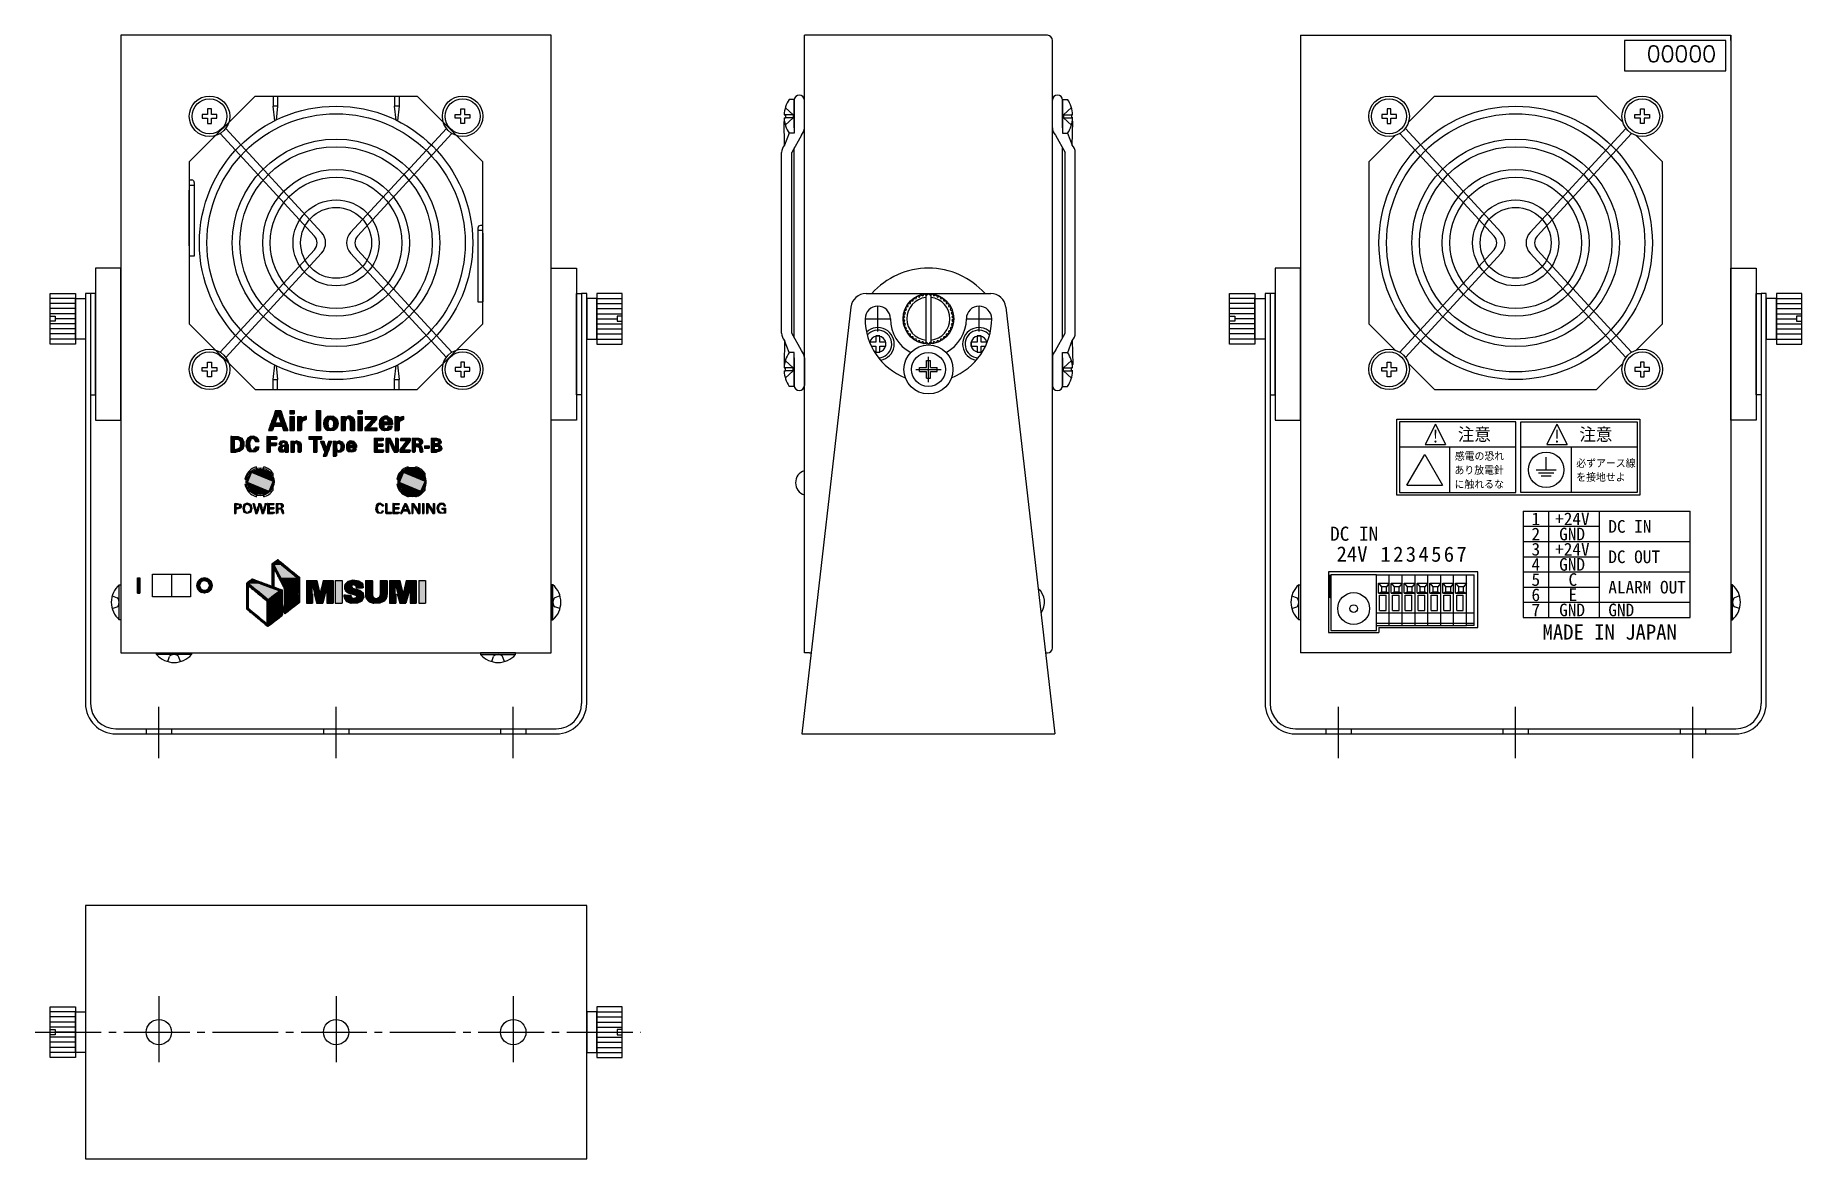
# Model space of a CAD drawing. Extents: x 57 to 405, y 53 to 275.
import ezdxf
from ezdxf.enums import TextEntityAlignment as Align

# ---------------------------------------------------------------- set-up
doc = ezdxf.new("R2010")
doc.units = 0
doc.linetypes.add('CENTER', pattern=[17.5, 13, -1.5, 1.5, -1.5])
doc.linetypes.add('DASHED', pattern=[3.5, 2, -1.5])
doc.layers.get('0').update_dxf_attribs({"linetype": 'CONTINUOUS'})
doc.layers.add('CENTER', color=1, linetype='CENTER')
doc.layers.add('印刷部分', color=160, linetype='CONTINUOUS')
doc.styles.add('KCADDIMSTANDARD', font='txt')
doc.styles.get("Standard").update_dxf_attribs({"font": 'txt.shx', "bigfont": 'extfont.shx'})
doc.styles.add('漢字', font='txt')

msp = doc.modelspace()

# ---------------------------------------------------------------- texts
at = {"color": 7, "linetype": 'CONTINUOUS', "style": 'KCADDIMSTANDARD'}
for s, height, p in [('1', 2.5, (352.13, 179.27)), ('+24V', 2.5, (356.8, 179.27)), ('DC IN', 2.5, (367.31, 177.77)), ('DC IN', 2.8, (312.34, 176.33)), ('3', 2.5, (352.13, 173.27)), ('2', 2.5, (352.13, 176.27)), ('+24V', 2.5, (356.8, 173.27)), ('GND', 2.5, (357.6, 176.27)), ('24V', 3, (313.62, 172.33)), ('1', 3, (322.3, 172.29)), ('2', 3, (324.8, 172.29)), ('3', 3, (327.3, 172.29)), ('4', 3, (329.8, 172.29)), ('5', 3, (332.3, 172.29)), ('6', 3, (334.8, 172.29)), ('7', 3, (337.3, 172.29)), ('4', 2.5, (352.13, 170.27)), ('GND', 2.5, (357.6, 170.27)), ('DC OUT', 2.5, (367.31, 171.77)), ('5', 2.5, (352.13, 167.27)), ('C', 2.5, (359.44, 167.27)), ('6', 2.5, (352.13, 164.27)), ('E', 2.5, (359.44, 164.27)), ('ALARM OUT', 2.5, (367.31, 165.77)), ('7', 2.5, (352.13, 161.27)), ('GND', 2.5, (357.6, 161.27)), ('GND', 2.5, (367.31, 161.27))]:
    msp.add_text(s, height=height, dxfattribs=at).set_placement(p, align=Align.MIDDLE_LEFT)

# ---------------------------------------------------------------- blocks, each defined once
blk = doc.blocks.new('*U79')
at = {"color": 7, "linetype": 'CONTINUOUS'}
for p, q in [((101, 189.09), (99.23, 188.36)), ((102.76, 188.36), (101, 189.09)), ((99.23, 188.36), (98.5, 186.59)), ((98.5, 186.59), (99.23, 184.82)), ((102.76, 188.36), (103.5, 186.59)), ((103.5, 186.59), (102.76, 184.82)), ((101, 184.09), (99.23, 184.82)), ((102.76, 184.82), (101, 184.09))]:
    blk.add_line(p, q, dxfattribs=at)
for points in [[(101, 189.09), (99.23, 188.36), (102.76, 188.36)], [(99.23, 188.36), (98.5, 186.59), (103.5, 186.59)], [(98.5, 186.59), (99.23, 184.82), (102.76, 184.82)]]:
    blk.add_solid(points, dxfattribs=at)
at = {"color": 7, "linetype": 'CONTINUOUS', "extrusion": (0, 0, -1)}
for points in [[(-98.5, 186.59), (-103.5, 186.59), (-102.76, 184.82)], [(-99.23, 188.36), (-102.76, 188.36), (-103.5, 186.59)], [(-99.23, 184.82), (-102.76, 184.82), (-101, 184.09)]]:
    blk.add_solid(points, dxfattribs=at)
blk = doc.blocks.new('*U80')
at = {"color": 7, "linetype": 'CONTINUOUS'}
for p, q in [((131, 189.09), (129.23, 188.36)), ((132.76, 188.36), (131, 189.09)), ((129.23, 188.36), (128.5, 186.59)), ((128.5, 186.59), (129.23, 184.82)), ((132.76, 188.36), (133.5, 186.59)), ((133.5, 186.59), (132.76, 184.82)), ((131, 184.09), (129.23, 184.82)), ((132.76, 184.82), (131, 184.09))]:
    blk.add_line(p, q, dxfattribs=at)
for points in [[(131, 189.09), (129.23, 188.36), (132.76, 188.36)], [(129.23, 188.36), (128.5, 186.59), (133.5, 186.59)], [(128.5, 186.59), (129.23, 184.82), (132.76, 184.82)]]:
    blk.add_solid(points, dxfattribs=at)
at = {"color": 7, "linetype": 'CONTINUOUS', "extrusion": (0, 0, -1)}
for points in [[(-128.5, 186.59), (-133.5, 186.59), (-132.76, 184.82)], [(-129.23, 188.36), (-132.76, 188.36), (-133.5, 186.59)], [(-129.23, 184.82), (-132.76, 184.82), (-131, 184.09)]]:
    blk.add_solid(points, dxfattribs=at)
blk = doc.blocks.new('*U81')
at = {"color": 7, "linetype": 'CONTINUOUS', "style": 'KCADDIMSTANDARD'}
blk.add_text('MADE IN JAPAN', height=3, dxfattribs=at).set_placement((354.31, 155.4))
blk = doc.blocks.new('*U82')
at = {"color": 7, "linetype": 'CONTINUOUS'}
for p, q in [((76.75, 167.59), (77.25, 167.59)), ((76.75, 167.59), (76.75, 164.59)), ((77.25, 167.59), (77.25, 164.59)), ((76.75, 164.59), (77.25, 164.59))]:
    blk.add_line(p, q, dxfattribs=at)
for points in [[(76.75, 167.59), (76.75, 167.59), (77.25, 167.59)], [(76.75, 167.59), (76.75, 164.59), (77.25, 164.59)], [(76.75, 164.59), (76.75, 164.59), (77.25, 164.59)]]:
    blk.add_solid(points, dxfattribs=at)
at = {"color": 7, "linetype": 'CONTINUOUS', "extrusion": (0, 0, -1)}
blk.add_solid([(-76.75, 167.59), (-77.25, 167.59), (-77.25, 164.59)], dxfattribs=at)
blk = doc.blocks.new('*U83')
at = {"color": 7, "linetype": 'CONTINUOUS'}
for p, q in [((90, 167.59), (88.94, 167.15)), ((91.06, 167.15), (90, 167.59)), ((88.79, 166.8), (88.5, 166.09)), ((88.5, 166.09), (88.79, 165.38)), ((88.91, 167.09), (88.79, 166.8)), ((88.79, 165.38), (88.91, 165.09)), ((88.94, 167.15), (88.91, 167.09)), ((88.91, 165.09), (88.94, 165.03)), ((90, 164.59), (88.94, 165.03)), ((89.29, 166.8), (89, 166.09)), ((89, 166.09), (89.29, 165.38)), ((90, 167.09), (89.29, 166.8)), ((90, 167.09), (90.7, 166.8)), ((91.06, 165.03), (90, 164.59)), ((90.7, 166.8), (91, 166.09)), ((91, 166.09), (90.7, 165.38)), ((91.06, 167.15), (91.08, 167.09)), ((91.08, 165.09), (91.06, 165.03)), ((91.08, 167.09), (91.2, 166.8)), ((91.2, 165.38), (91.08, 165.09)), ((91.2, 166.8), (91.5, 166.09)), ((91.5, 166.09), (91.2, 165.38))]:
    blk.add_line(p, q, dxfattribs=at)
for points in [[(90, 167.59), (88.94, 167.15), (91.06, 167.15)], [(88.79, 166.8), (88.5, 166.09), (89, 166.09)], [(88.5, 166.09), (88.79, 165.38), (89.29, 165.38)], [(88.91, 167.09), (88.79, 166.8), (89.29, 166.8)], [(88.79, 165.38), (88.91, 165.09), (90, 165.09)], [(88.94, 167.15), (88.91, 167.09), (91.08, 167.09)], [(88.91, 165.09), (88.94, 165.03), (91.06, 165.03)], [(90, 167.09), (90.7, 166.8), (91.2, 166.8)], [(90.7, 165.38), (90, 165.09), (91.08, 165.09)], [(90.7, 166.8), (91, 166.09), (91.5, 166.09)], [(91, 166.09), (90.7, 165.38), (91.2, 165.38)]]:
    blk.add_solid(points, dxfattribs=at)
at = {"color": 7, "linetype": 'CONTINUOUS', "extrusion": (0, 0, -1)}
for points in [[(-88.5, 166.09), (-89, 166.09), (-89.29, 165.38)], [(-88.79, 166.8), (-89.29, 166.8), (-89, 166.09)], [(-88.79, 165.38), (-89.29, 165.38), (-90, 165.09)], [(-88.91, 167.09), (-90, 167.09), (-89.29, 166.8)], [(-88.91, 165.09), (-91.08, 165.09), (-91.06, 165.03)], [(-88.94, 167.15), (-91.06, 167.15), (-91.08, 167.09)], [(-88.94, 165.03), (-91.06, 165.03), (-90, 164.59)], [(-90, 167.09), (-91.08, 167.09), (-91.2, 166.8)], [(-90.7, 166.8), (-91.2, 166.8), (-91.5, 166.09)], [(-90.7, 165.38), (-91.2, 165.38), (-91.08, 165.09)], [(-91, 166.09), (-91.5, 166.09), (-91.2, 165.38)]]:
    blk.add_solid(points, dxfattribs=at)
blk = doc.blocks.new('*U84')
at = {"color": 7, "linetype": 'CONTINUOUS', "style": 'KCADDIMSTANDARD'}
blk.add_text('!', height=2.5, dxfattribs=at).set_placement((332.31, 194.35))
blk = doc.blocks.new('*U85')
at = {"color": 7, "linetype": 'CONTINUOUS', "style": 'KCADDIMSTANDARD'}
blk.add_text('!', height=2.5, dxfattribs=at).set_placement((356.31, 194.35))
blk = doc.blocks.new('*U86')
at = {"color": 7, "linetype": 'CONTINUOUS', "style": '漢字'}
blk.add_text('注意', height=2.5, dxfattribs=at).set_placement((337.59, 194.71))
blk = doc.blocks.new('*U87')
at = {"color": 7, "linetype": 'CONTINUOUS', "style": '漢字'}
blk.add_text('注意', height=2.5, dxfattribs=at).set_placement((361.59, 194.71))
blk = doc.blocks.new('*U88')
at = {"color": 7, "linetype": 'CONTINUOUS'}
blk.add_text('00000', height=3.2, dxfattribs=at).set_placement((374.88, 269.53))
blk = doc.blocks.new('*U89')
at = {"color": 7, "linetype": 'CONTINUOUS', "style": '漢字'}
for s, p in [('感電の恐れ', (336.98, 190.92)), ('あり放電針', (336.92, 188.14)), ('に触れるな', (336.94, 185.36))]:
    blk.add_text(s, height=1.5, dxfattribs=at).set_placement(p)
blk = doc.blocks.new('*U90')
at = {"color": 7, "linetype": 'CONTINUOUS', "style": '漢字'}
for s, p in [('必ずアース線', (360.98, 189.51)), ('を接地せよ', (360.96, 186.76))]:
    blk.add_text(s, height=1.5, dxfattribs=at).set_placement(p)
blk = doc.blocks.new('*U91')
at = {"color": 7, "linetype": 'CONTINUOUS'}
for p, q in [((108.41, 167.28), (106.09, 165.52)), ((106.09, 165.52), (106.09, 162.84)), ((108.41, 165.52), (108.41, 167.28)), ((108.41, 165.52), (108.41, 162.84)), ((108.41, 162.84), (106.09, 161.05)), ((106.09, 161.05), (106.09, 162.84))]:
    blk.add_line(p, q, dxfattribs=at)
for points in [[(108.41, 167.28), (106.09, 165.52), (108.41, 165.52)], [(106.09, 165.52), (106.09, 162.84), (108.41, 162.84)]]:
    blk.add_solid(points, dxfattribs=at)
at = {"color": 7, "linetype": 'CONTINUOUS', "extrusion": (0, 0, -1)}
for points in [[(-106.09, 165.52), (-108.41, 165.52), (-108.41, 162.84)], [(-106.09, 162.84), (-108.41, 162.84), (-106.09, 161.05)]]:
    blk.add_solid(points, dxfattribs=at)
blk = doc.blocks.new('*U92')
at = {"color": 7, "linetype": 'CONTINUOUS'}
for p, q in [((104.51, 170.79), (103.71, 170.18)), ((103.71, 170.18), (105.05, 167.63)), ((105.25, 170.18), (104.51, 170.79)), ((105.97, 165.87), (105.05, 167.63)), ((105.25, 170.18), (108.35, 167.63)), ((108.35, 167.63), (105.97, 165.87))]:
    blk.add_line(p, q, dxfattribs=at)
for points in [[(104.51, 170.79), (103.71, 170.18), (105.25, 170.18)], [(103.71, 170.18), (105.05, 167.63), (108.35, 167.63)]]:
    blk.add_solid(points, dxfattribs=at)
at = {"color": 7, "linetype": 'CONTINUOUS', "extrusion": (0, 0, -1)}
for points in [[(-103.71, 170.18), (-105.25, 170.18), (-108.35, 167.63)], [(-105.05, 167.63), (-108.35, 167.63), (-105.97, 165.87)]]:
    blk.add_solid(points, dxfattribs=at)
blk = doc.blocks.new('*U93')
at = {"color": 7, "linetype": 'CONTINUOUS'}
for p, q in [((105.03, 164.72), (102.69, 162.96)), ((105.03, 162.96), (105.03, 164.72)), ((102.69, 162.96), (102.69, 160.28)), ((105.03, 162.96), (105.03, 160.28)), ((105.03, 160.28), (102.69, 158.51)), ((102.69, 158.51), (102.69, 160.28))]:
    blk.add_line(p, q, dxfattribs=at)
for points in [[(105.03, 164.72), (102.69, 162.96), (105.03, 162.96)], [(102.69, 162.96), (102.69, 160.28), (105.03, 160.28)]]:
    blk.add_solid(points, dxfattribs=at)
at = {"color": 7, "linetype": 'CONTINUOUS', "extrusion": (0, 0, -1)}
for points in [[(-102.69, 162.96), (-105.03, 162.96), (-105.03, 160.28)], [(-102.69, 160.28), (-105.03, 160.28), (-102.69, 158.51)]]:
    blk.add_solid(points, dxfattribs=at)
blk = doc.blocks.new('*U94')
at = {"color": 7, "linetype": 'CONTINUOUS'}
for p, q in [((99.53, 167.05), (98.76, 166.46)), ((98.76, 166.46), (100.45, 165.05)), ((101.1, 166.46), (99.53, 167.05)), ((102.56, 163.28), (100.45, 165.05)), ((101.1, 166.46), (104.88, 165.05)), ((104.88, 165.05), (102.56, 163.28))]:
    blk.add_line(p, q, dxfattribs=at)
for points in [[(99.53, 167.05), (98.76, 166.46), (101.1, 166.46)], [(98.76, 166.46), (100.45, 165.05), (104.88, 165.05)]]:
    blk.add_solid(points, dxfattribs=at)
at = {"color": 7, "linetype": 'CONTINUOUS', "extrusion": (0, 0, -1)}
for points in [[(-98.76, 166.46), (-101.1, 166.46), (-104.88, 165.05)], [(-100.45, 165.05), (-104.88, 165.05), (-102.56, 163.28)]]:
    blk.add_solid(points, dxfattribs=at)
blk = doc.blocks.new('*U95')
at = {"color": 7, "linetype": 'CONTINUOUS'}
for p, q in [((90, 167.59), (89.42, 167.47)), ((90.58, 167.47), (90, 167.59)), ((88.62, 166.68), (88.5, 166.09)), ((88.5, 166.09), (88.62, 165.51)), ((88.7, 166.8), (88.62, 166.68)), ((88.62, 165.51), (88.7, 165.38)), ((88.9, 167.09), (88.7, 166.8)), ((88.7, 165.38), (88.9, 165.09)), ((88.94, 167.15), (88.9, 167.09)), ((88.9, 165.09), (88.94, 165.03)), ((89.42, 167.47), (88.94, 167.15)), ((88.94, 165.03), (89.42, 164.71)), ((89.24, 166.68), (89, 166.09)), ((89, 166.09), (89.24, 165.51)), ((89.29, 166.8), (89.24, 166.68)), ((89.24, 165.51), (89.29, 165.38)), ((90, 164.59), (89.42, 164.71)), ((90.58, 164.71), (90, 164.59)), ((90.58, 167.47), (91.06, 167.15)), ((91.06, 165.03), (90.58, 164.71)), ((90.71, 166.8), (90.76, 166.68)), ((90.76, 165.51), (90.71, 165.38)), ((90.76, 166.68), (91, 166.09)), ((91, 166.09), (90.76, 165.51)), ((91.06, 167.15), (91.1, 167.09)), ((91.1, 165.09), (91.06, 165.03)), ((91.1, 167.09), (91.3, 166.8)), ((91.3, 165.38), (91.1, 165.09)), ((91.3, 166.8), (91.38, 166.68)), ((91.38, 165.51), (91.3, 165.38)), ((91.38, 166.68), (91.5, 166.09)), ((91.5, 166.09), (91.38, 165.51))]:
    blk.add_line(p, q, dxfattribs=at)
for points in [[(90, 167.59), (89.42, 167.47), (90.58, 167.47)], [(88.62, 166.68), (88.5, 166.09), (89, 166.09)], [(88.5, 166.09), (88.62, 165.51), (89.24, 165.51)], [(88.7, 166.8), (88.62, 166.68), (89.24, 166.68)], [(88.62, 165.51), (88.7, 165.38), (89.29, 165.38)], [(88.9, 167.09), (88.7, 166.8), (89.29, 166.8)], [(88.7, 165.38), (88.9, 165.09), (90, 165.09)], [(88.94, 167.15), (88.9, 167.09), (91.1, 167.09)], [(88.9, 165.09), (88.94, 165.03), (91.06, 165.03)], [(89.42, 167.47), (88.94, 167.15), (91.06, 167.15)], [(88.94, 165.03), (89.42, 164.71), (90.58, 164.71)], [(90, 167.09), (90.71, 166.8), (91.3, 166.8)], [(90.71, 165.38), (90, 165.09), (91.1, 165.09)], [(90.71, 166.8), (90.76, 166.68), (91.38, 166.68)], [(90.76, 165.51), (90.71, 165.38), (91.3, 165.38)], [(90.76, 166.68), (91, 166.09), (91.5, 166.09)], [(91, 166.09), (90.76, 165.51), (91.38, 165.51)]]:
    blk.add_solid(points, dxfattribs=at)
at = {"color": 7, "linetype": 'CONTINUOUS', "extrusion": (0, 0, -1)}
for points in [[(-88.5, 166.09), (-89, 166.09), (-89.24, 165.51)], [(-88.62, 166.68), (-89.24, 166.68), (-89, 166.09)], [(-88.62, 165.51), (-89.24, 165.51), (-89.29, 165.38)], [(-88.7, 166.8), (-89.29, 166.8), (-89.24, 166.68)], [(-88.7, 165.38), (-89.29, 165.38), (-90, 165.09)], [(-88.9, 167.09), (-90, 167.09), (-89.29, 166.8)], [(-88.9, 165.09), (-91.1, 165.09), (-91.06, 165.03)], [(-88.94, 167.15), (-91.06, 167.15), (-91.1, 167.09)], [(-88.94, 165.03), (-91.06, 165.03), (-90.58, 164.71)], [(-89.42, 167.47), (-90.58, 167.47), (-91.06, 167.15)], [(-89.42, 164.71), (-90.58, 164.71), (-90, 164.59)], [(-90, 167.09), (-91.1, 167.09), (-91.3, 166.8)], [(-90.71, 166.8), (-91.3, 166.8), (-91.38, 166.68)], [(-90.71, 165.38), (-91.3, 165.38), (-91.1, 165.09)], [(-90.76, 166.68), (-91.38, 166.68), (-91.5, 166.09)], [(-90.76, 165.51), (-91.38, 165.51), (-91.3, 165.38)], [(-91, 166.09), (-91.5, 166.09), (-91.38, 165.51)]]:
    blk.add_solid(points, dxfattribs=at)
blk = doc.blocks.new('*U96')
at = {"color": 7, "linetype": 'CONTINUOUS'}
for p, q in [((76.75, 167.59), (77.25, 167.59)), ((76.75, 167.59), (76.75, 164.59)), ((77.25, 167.59), (77.25, 164.59)), ((76.75, 164.59), (77.25, 164.59))]:
    blk.add_line(p, q, dxfattribs=at)
for points in [[(76.75, 167.59), (76.75, 167.59), (77.25, 167.59)], [(76.75, 167.59), (76.75, 164.59), (77.25, 164.59)], [(76.75, 164.59), (76.75, 164.59), (77.25, 164.59)]]:
    blk.add_solid(points, dxfattribs=at)
at = {"color": 7, "linetype": 'CONTINUOUS', "extrusion": (0, 0, -1)}
blk.add_solid([(-76.75, 167.59), (-77.25, 167.59), (-77.25, 164.59)], dxfattribs=at)
blk = doc.blocks.new('*U13')
at = {"layer": '印刷部分', "color": 7, "linetype": 'CONTINUOUS'}
for p, q in [((-20.68, 0.99), (-20.83, 0.91)), ((-20.83, 0.91), (-20.83, 0.81)), ((-20.83, 0.81), (-20.83, 0.76)), ((-20.83, 0.76), (-20.83, 0.72)), ((-20.83, 0.72), (-20.83, 0.55)), ((-20.83, 0.55), (-20.83, 0.36)), ((-20.83, 0.36), (-20.83, 0.33)), ((-20.83, 0.33), (-20.83, 0.12)), ((-20.83, 0.12), (-20.83, 0.12)), ((-20.83, 0.12), (-20.83, 0.01)), ((-20.83, 0.01), (-20.83, -0.12)), ((-20.68, 0.99), (-20.27, 0.99)), ((-20.5, 0.72), (-20.56, 0.55)), ((-20.56, 0.55), (-20.56, 0.36)), ((-20.56, 0.36), (-20.56, 0.33)), ((-20.56, 0.33), (-20.56, 0.12)), ((-20.56, 0.12), (-20.56, 0.12)), ((-20.05, 0.12), (-20.56, 0.12)), ((-20.49, 0.76), (-20.5, 0.72)), ((-20.49, 0.76), (-19.93, 0.72)), ((-20.27, 0.99), (-19.96, 0.91)), ((-19.69, 0.01), (-20.11, -0.12)), ((-19.78, 0.33), (-20.05, 0.12)), ((-19.96, 0.91), (-19.6, 0.81)), ((-19.93, 0.72), (-19.87, 0.55)), ((-19.87, 0.55), (-19.79, 0.36)), ((-19.79, 0.36), (-19.78, 0.33)), ((-19.63, 0.12), (-19.69, 0.01)), ((-19.5, 0.33), (-19.63, 0.12)), ((-19.63, 0.12), (-19.63, 0.12)), ((-19.6, 0.81), (-19.58, 0.76)), ((-19.58, 0.76), (-19.58, 0.72)), ((-19.58, 0.72), (-19.53, 0.55)), ((-19.53, 0.55), (-19.48, 0.36)), ((-19.48, 0.36), (-19.5, 0.33)), ((-20.83, -0.12), (-20.83, -0.12)), ((-20.83, -0.12), (-20.83, -0.19)), ((-20.83, -0.19), (-20.83, -0.25)), ((-20.83, -0.25), (-20.83, -0.75)), ((-20.83, -0.75), (-20.83, -0.79)), ((-20.83, -0.79), (-20.83, -0.99)), ((-20.83, -0.99), (-20.57, -0.99)), ((-20.56, -0.79), (-20.57, -0.99)), ((-20.54, -0.19), (-20.56, -0.25)), ((-20.56, -0.25), (-20.56, -0.75)), ((-20.56, -0.75), (-20.56, -0.79)), ((-20.52, -0.12), (-20.54, -0.19)), ((-20.52, -0.12), (-20.3, -0.12)), ((-20.11, -0.12), (-20.3, -0.12))]:
    blk.add_line(p, q, dxfattribs=at)
for points in [[(-20.68, 0.99), (-20.83, 0.91), (-19.96, 0.91)], [(-20.83, 0.91), (-20.83, 0.81), (-19.6, 0.81)], [(-20.83, 0.81), (-20.83, 0.76), (-19.58, 0.76)], [(-20.83, 0.76), (-20.83, 0.72), (-20.5, 0.72)], [(-20.83, 0.72), (-20.83, 0.55), (-20.56, 0.55)], [(-20.83, 0.55), (-20.83, 0.36), (-20.56, 0.36)], [(-20.83, 0.36), (-20.83, 0.33), (-20.56, 0.33)], [(-20.83, 0.33), (-20.83, 0.12), (-20.56, 0.12)], [(-20.83, 0.12), (-20.83, 0.12), (-20.56, 0.12)], [(-20.83, 0.12), (-20.83, 0.01), (-19.69, 0.01)], [(-20.83, 0.01), (-20.83, -0.12), (-20.11, -0.12)], [(-20.68, 0.99), (-20.68, 0.99), (-20.27, 0.99)], [(-20.05, 0.12), (-20.56, 0.12), (-19.63, 0.12)], [(-20.49, 0.76), (-19.93, 0.72), (-19.58, 0.72)], [(-19.78, 0.33), (-20.05, 0.12), (-19.63, 0.12)], [(-19.93, 0.72), (-19.87, 0.55), (-19.53, 0.55)], [(-19.87, 0.55), (-19.79, 0.36), (-19.48, 0.36)], [(-19.79, 0.36), (-19.78, 0.33), (-19.5, 0.33)], [(-20.83, -0.12), (-20.83, -0.12), (-20.3, -0.12)], [(-20.83, -0.12), (-20.83, -0.19), (-20.54, -0.19)], [(-20.83, -0.19), (-20.83, -0.25), (-20.56, -0.25)], [(-20.83, -0.25), (-20.83, -0.75), (-20.56, -0.75)], [(-20.83, -0.75), (-20.83, -0.79), (-20.56, -0.79)], [(-20.83, -0.79), (-20.83, -0.99), (-20.57, -0.99)], [(-20.83, -0.99), (-20.83, -0.99), (-20.57, -0.99)], [(-20.52, -0.12), (-20.52, -0.12), (-20.3, -0.12)]]:
    blk.add_solid(points, dxfattribs=at)
at = {"layer": '印刷部分', "color": 7, "linetype": 'CONTINUOUS', "extrusion": (0, 0, -1)}
for points in [[(20.83, 0.91), (19.96, 0.91), (19.6, 0.81)], [(20.83, 0.81), (19.6, 0.81), (19.58, 0.76)], [(20.83, 0.76), (20.49, 0.76), (20.5, 0.72)], [(20.83, 0.72), (20.5, 0.72), (20.56, 0.55)], [(20.83, 0.55), (20.56, 0.55), (20.56, 0.36)], [(20.83, 0.36), (20.56, 0.36), (20.56, 0.33)], [(20.83, 0.33), (20.56, 0.33), (20.56, 0.12)], [(20.83, 0.12), (20.56, 0.12), (20.56, 0.12)], [(20.83, 0.12), (19.63, 0.12), (19.69, 0.01)], [(20.83, 0.01), (19.69, 0.01), (20.11, -0.12)], [(20.68, 0.99), (20.27, 0.99), (19.96, 0.91)], [(20.49, 0.76), (19.58, 0.76), (19.58, 0.72)], [(20.05, 0.12), (19.63, 0.12), (19.63, 0.12)], [(19.93, 0.72), (19.58, 0.72), (19.53, 0.55)], [(19.87, 0.55), (19.53, 0.55), (19.48, 0.36)], [(19.79, 0.36), (19.48, 0.36), (19.5, 0.33)], [(19.78, 0.33), (19.5, 0.33), (19.63, 0.12)], [(20.83, -0.12), (20.11, -0.12), (20.3, -0.12)], [(20.83, -0.12), (20.52, -0.12), (20.54, -0.19)], [(20.83, -0.19), (20.54, -0.19), (20.56, -0.25)], [(20.83, -0.25), (20.56, -0.25), (20.56, -0.75)], [(20.83, -0.75), (20.56, -0.75), (20.56, -0.79)], [(20.83, -0.79), (20.56, -0.79), (20.57, -0.99)]]:
    blk.add_solid(points, dxfattribs=at)
blk = doc.blocks.new('*U14')
at = {"layer": '印刷部分', "color": 7, "linetype": 'CONTINUOUS'}
for p, q in [((-19.06, 0.56), (-19.23, 0)), ((-19.01, 0.73), (-19.06, 0.56)), ((-18.86, 0.8), (-19.01, 0.73)), ((-18.82, 0.56), (-18.94, 0)), ((-18.32, 1.03), (-18.86, 0.8)), ((-18.45, 0.73), (-18.82, 0.56)), ((-18.32, 0.8), (-18.45, 0.73)), ((-17.78, 0.8), (-18.32, 1.03)), ((-18.32, 0.8), (-18.19, 0.73)), ((-18.19, 0.73), (-17.82, 0.56)), ((-17.82, 0.56), (-17.7, 0)), ((-17.78, 0.8), (-17.64, 0.73)), ((-17.64, 0.73), (-17.58, 0.56)), ((-17.58, 0.56), (-17.42, 0)), ((-19.23, 0), (-19.06, -0.55)), ((-19.06, -0.55), (-19.01, -0.73)), ((-19.01, -0.73), (-18.86, -0.8)), ((-18.94, 0), (-18.82, -0.55)), ((-18.32, -1.03), (-18.86, -0.8)), ((-18.82, -0.55), (-18.45, -0.73)), ((-17.78, -0.8), (-18.32, -1.03)), ((-17.82, -0.55), (-18.19, -0.73)), ((-17.7, 0), (-17.82, -0.55)), ((-17.64, -0.73), (-17.78, -0.8)), ((-17.58, -0.55), (-17.64, -0.73)), ((-17.42, 0), (-17.58, -0.55))]:
    blk.add_line(p, q, dxfattribs=at)
for points in [[(-19.06, 0.56), (-19.23, 0), (-18.94, 0)], [(-19.01, 0.73), (-19.06, 0.56), (-18.82, 0.56)], [(-18.86, 0.8), (-19.01, 0.73), (-18.45, 0.73)], [(-18.32, 1.03), (-18.86, 0.8), (-17.78, 0.8)], [(-18.32, 0.8), (-18.19, 0.73), (-17.64, 0.73)], [(-18.19, 0.73), (-17.82, 0.56), (-17.58, 0.56)], [(-17.82, 0.56), (-17.7, 0), (-17.42, 0)], [(-19.23, 0), (-19.06, -0.55), (-18.82, -0.55)], [(-19.06, -0.55), (-19.01, -0.73), (-18.45, -0.73)], [(-19.01, -0.73), (-18.86, -0.8), (-18.32, -0.8)], [(-18.19, -0.73), (-18.32, -0.8), (-17.78, -0.8)], [(-17.82, -0.55), (-18.19, -0.73), (-17.64, -0.73)], [(-17.7, 0), (-17.82, -0.55), (-17.58, -0.55)]]:
    blk.add_solid(points, dxfattribs=at)
at = {"layer": '印刷部分', "color": 7, "linetype": 'CONTINUOUS', "extrusion": (0, 0, -1)}
for points in [[(19.06, 0.56), (18.82, 0.56), (18.94, 0)], [(19.01, 0.73), (18.45, 0.73), (18.82, 0.56)], [(18.86, 0.8), (18.32, 0.8), (18.45, 0.73)], [(18.32, 0.8), (17.78, 0.8), (17.64, 0.73)], [(18.19, 0.73), (17.64, 0.73), (17.58, 0.56)], [(17.82, 0.56), (17.58, 0.56), (17.42, 0)], [(19.23, 0), (18.94, 0), (18.82, -0.55)], [(19.06, -0.55), (18.82, -0.55), (18.45, -0.73)], [(19.01, -0.73), (18.45, -0.73), (18.32, -0.8)], [(18.86, -0.8), (17.78, -0.8), (18.32, -1.03)], [(18.19, -0.73), (17.64, -0.73), (17.78, -0.8)], [(17.82, -0.55), (17.58, -0.55), (17.64, -0.73)], [(17.7, 0), (17.42, 0), (17.58, -0.55)]]:
    blk.add_solid(points, dxfattribs=at)
blk = doc.blocks.new('*U15')
at = {"layer": '印刷部分', "color": 7, "linetype": 'CONTINUOUS'}
for p, q in [((-17.23, 0.99), (-16.96, 0.99)), ((-17.23, 0.99), (-17.16, 0.74)), ((-17.16, 0.74), (-17.16, 0.74)), ((-17.16, 0.74), (-17.15, 0.7)), ((-17.15, 0.7), (-17.14, 0.68)), ((-17.14, 0.68), (-17.07, 0.44)), ((-17.07, 0.44), (-17, 0.18)), ((-17, 0.18), (-17, 0.17)), ((-17, 0.17), (-16.95, 0)), ((-16.96, 0.99), (-16.89, 0.74)), ((-16.89, 0.74), (-16.89, 0.74)), ((-16.89, 0.74), (-16.88, 0.7)), ((-16.88, 0.7), (-16.87, 0.68)), ((-16.87, 0.68), (-16.81, 0.44)), ((-16.81, 0.44), (-16.73, 0.18)), ((-16.73, 0.18), (-16.73, 0.17)), ((-16.73, 0.17), (-16.69, 0)), ((-16.27, 0.17), (-16.32, 0)), ((-16.19, 0.44), (-16.27, 0.18)), ((-16.27, 0.18), (-16.27, 0.17)), ((-16.12, 0.68), (-16.19, 0.44)), ((-16.11, 0.74), (-16.12, 0.7)), ((-16.12, 0.7), (-16.12, 0.68)), ((-16.03, 0.99), (-16.11, 0.74)), ((-16.11, 0.74), (-16.11, 0.74)), ((-16.04, 0.17), (-16.08, 0)), ((-16.03, 0.18), (-16.04, 0.17)), ((-16.03, 0.99), (-15.69, 0.99)), ((-15.96, 0.44), (-16.03, 0.18)), ((-15.89, 0.68), (-15.96, 0.44)), ((-15.88, 0.7), (-15.89, 0.68)), ((-15.88, 0.7), (-15.88, 0.7)), ((-15.88, 0.7), (-15.87, 0.68)), ((-15.87, 0.68), (-15.8, 0.44)), ((-15.8, 0.44), (-15.73, 0.18)), ((-15.73, 0.18), (-15.73, 0.17)), ((-15.73, 0.17), (-15.69, 0)), ((-15.69, 0.99), (-15.62, 0.74)), ((-15.62, 0.74), (-15.62, 0.74)), ((-15.62, 0.74), (-15.62, 0.7)), ((-15.62, 0.7), (-15.61, 0.68)), ((-15.61, 0.68), (-15.54, 0.44)), ((-15.54, 0.44), (-15.47, 0.18)), ((-15.47, 0.18), (-15.47, 0.17)), ((-15.47, 0.17), (-15.43, 0)), ((-15.02, 0.17), (-15.07, 0)), ((-14.95, 0.44), (-15.02, 0.18)), ((-15.02, 0.18), (-15.02, 0.17)), ((-14.88, 0.68), (-14.95, 0.44)), ((-14.87, 0.74), (-14.88, 0.7)), ((-14.88, 0.7), (-14.88, 0.68)), ((-14.8, 0.99), (-14.87, 0.74)), ((-14.87, 0.74), (-14.87, 0.74)), ((-14.77, 0.17), (-14.82, 0)), ((-14.8, 0.99), (-14.53, 0.99)), ((-14.69, 0.44), (-14.77, 0.18)), ((-14.77, 0.18), (-14.77, 0.17)), ((-14.62, 0.68), (-14.69, 0.44)), ((-14.61, 0.7), (-14.62, 0.68)), ((-14.6, 0.74), (-14.61, 0.7)), ((-14.53, 0.99), (-14.6, 0.74)), ((-14.6, 0.74), (-14.6, 0.74)), ((-16.95, 0), (-16.91, -0.14)), ((-16.91, -0.14), (-16.84, -0.39)), ((-16.84, -0.39), (-16.84, -0.4)), ((-16.84, -0.4), (-16.77, -0.64)), ((-16.77, -0.64), (-16.76, -0.65)), ((-16.76, -0.65), (-16.76, -0.68)), ((-16.76, -0.68), (-16.74, -0.73)), ((-16.74, -0.73), (-16.67, -0.99)), ((-16.69, 0), (-16.65, -0.14)), ((-16.67, -0.99), (-16.37, -0.99)), ((-16.65, -0.14), (-16.58, -0.39)), ((-16.58, -0.39), (-16.58, -0.4)), ((-16.58, -0.4), (-16.51, -0.64)), ((-16.43, -0.4), (-16.51, -0.64)), ((-16.51, -0.64), (-16.51, -0.64)), ((-16.36, -0.14), (-16.43, -0.39)), ((-16.43, -0.39), (-16.43, -0.4)), ((-16.29, -0.73), (-16.37, -0.99)), ((-16.32, 0), (-16.36, -0.14)), ((-16.28, -0.68), (-16.29, -0.73)), ((-16.27, -0.65), (-16.28, -0.68)), ((-16.2, -0.4), (-16.27, -0.64)), ((-16.27, -0.64), (-16.27, -0.65)), ((-16.13, -0.14), (-16.2, -0.39)), ((-16.2, -0.39), (-16.2, -0.4)), ((-16.08, 0), (-16.13, -0.14)), ((-15.69, 0), (-15.65, -0.14)), ((-15.65, -0.14), (-15.58, -0.39)), ((-15.58, -0.39), (-15.58, -0.4)), ((-15.58, -0.4), (-15.51, -0.64)), ((-15.51, -0.64), (-15.51, -0.65)), ((-15.51, -0.65), (-15.5, -0.68)), ((-15.5, -0.68), (-15.49, -0.73)), ((-15.49, -0.73), (-15.42, -0.99)), ((-15.43, 0), (-15.39, -0.14)), ((-15.42, -0.99), (-15.11, -0.99)), ((-15.39, -0.14), (-15.32, -0.39)), ((-15.32, -0.39), (-15.32, -0.4)), ((-15.32, -0.4), (-15.25, -0.64)), ((-15.25, -0.64), (-15.25, -0.65)), ((-15.25, -0.65), (-15.24, -0.65)), ((-15.17, -0.4), (-15.24, -0.64)), ((-15.24, -0.64), (-15.24, -0.65)), ((-15.11, -0.14), (-15.17, -0.39)), ((-15.17, -0.39), (-15.17, -0.4)), ((-15.07, 0), (-15.11, -0.14)), ((-15.04, -0.73), (-15.11, -0.99)), ((-15.02, -0.68), (-15.04, -0.73)), ((-15.01, -0.65), (-15.02, -0.68)), ((-14.94, -0.4), (-15.01, -0.64)), ((-15.01, -0.64), (-15.01, -0.65)), ((-14.93, -0.39), (-14.94, -0.4)), ((-14.86, -0.14), (-14.93, -0.39)), ((-14.82, 0), (-14.86, -0.14))]:
    blk.add_line(p, q, dxfattribs=at)
for points in [[(-17.23, 0.99), (-17.23, 0.99), (-16.96, 0.99)], [(-17.23, 0.99), (-17.16, 0.74), (-16.89, 0.74)], [(-17.16, 0.74), (-17.16, 0.74), (-16.89, 0.74)], [(-17.16, 0.74), (-17.15, 0.7), (-16.88, 0.7)], [(-17.15, 0.7), (-17.14, 0.68), (-16.87, 0.68)], [(-17.14, 0.68), (-17.07, 0.44), (-16.81, 0.44)], [(-17.07, 0.44), (-17, 0.18), (-16.73, 0.18)], [(-17, 0.18), (-17, 0.17), (-16.73, 0.17)], [(-17, 0.17), (-16.95, 0), (-16.69, 0)], [(-16.27, 0.17), (-16.32, 0), (-16.08, 0)], [(-16.19, 0.44), (-16.27, 0.18), (-16.03, 0.18)], [(-16.27, 0.18), (-16.27, 0.17), (-16.04, 0.17)], [(-16.12, 0.68), (-16.19, 0.44), (-15.96, 0.44)], [(-16.11, 0.74), (-16.12, 0.7), (-15.62, 0.7)], [(-16.12, 0.7), (-16.12, 0.68), (-15.89, 0.68)], [(-16.03, 0.99), (-16.11, 0.74), (-15.62, 0.74)], [(-16.11, 0.74), (-16.11, 0.74), (-15.62, 0.74)], [(-16.03, 0.99), (-16.03, 0.99), (-15.69, 0.99)], [(-15.88, 0.7), (-15.88, 0.7), (-15.88, 0.7)], [(-15.88, 0.7), (-15.87, 0.68), (-15.61, 0.68)], [(-15.87, 0.68), (-15.8, 0.44), (-15.54, 0.44)], [(-15.8, 0.44), (-15.73, 0.18), (-15.47, 0.18)], [(-15.73, 0.18), (-15.73, 0.17), (-15.47, 0.17)], [(-15.73, 0.17), (-15.69, 0), (-15.43, 0)], [(-15.02, 0.17), (-15.07, 0), (-14.82, 0)], [(-14.95, 0.44), (-15.02, 0.18), (-14.77, 0.18)], [(-15.02, 0.18), (-15.02, 0.17), (-14.77, 0.17)], [(-14.88, 0.68), (-14.95, 0.44), (-14.69, 0.44)], [(-14.87, 0.74), (-14.88, 0.7), (-14.61, 0.7)], [(-14.88, 0.7), (-14.88, 0.68), (-14.62, 0.68)], [(-14.8, 0.99), (-14.87, 0.74), (-14.6, 0.74)], [(-14.87, 0.74), (-14.87, 0.74), (-14.6, 0.74)], [(-14.8, 0.99), (-14.8, 0.99), (-14.53, 0.99)], [(-16.95, 0), (-16.91, -0.14), (-16.65, -0.14)], [(-16.91, -0.14), (-16.84, -0.39), (-16.58, -0.39)], [(-16.84, -0.39), (-16.84, -0.4), (-16.58, -0.4)], [(-16.84, -0.4), (-16.77, -0.64), (-16.51, -0.64)], [(-16.77, -0.64), (-16.76, -0.65), (-16.27, -0.65)], [(-16.76, -0.65), (-16.76, -0.68), (-16.28, -0.68)], [(-16.76, -0.68), (-16.74, -0.73), (-16.29, -0.73)], [(-16.74, -0.73), (-16.67, -0.99), (-16.37, -0.99)], [(-16.67, -0.99), (-16.67, -0.99), (-16.37, -0.99)], [(-16.43, -0.4), (-16.51, -0.64), (-16.27, -0.64)], [(-16.51, -0.64), (-16.51, -0.64), (-16.51, -0.64)], [(-16.36, -0.14), (-16.43, -0.39), (-16.2, -0.39)], [(-16.43, -0.39), (-16.43, -0.4), (-16.2, -0.4)], [(-16.32, 0), (-16.36, -0.14), (-16.13, -0.14)], [(-15.69, 0), (-15.65, -0.14), (-15.39, -0.14)], [(-15.65, -0.14), (-15.58, -0.39), (-15.32, -0.39)], [(-15.58, -0.39), (-15.58, -0.4), (-15.32, -0.4)], [(-15.58, -0.4), (-15.51, -0.64), (-15.25, -0.64)], [(-15.51, -0.64), (-15.51, -0.65), (-15.25, -0.65)], [(-15.51, -0.65), (-15.5, -0.68), (-15.02, -0.68)], [(-15.5, -0.68), (-15.49, -0.73), (-15.04, -0.73)], [(-15.49, -0.73), (-15.42, -0.99), (-15.11, -0.99)], [(-15.42, -0.99), (-15.42, -0.99), (-15.11, -0.99)], [(-15.25, -0.65), (-15.25, -0.65), (-15.24, -0.65)], [(-15.17, -0.4), (-15.24, -0.64), (-15.01, -0.64)], [(-15.24, -0.64), (-15.24, -0.65), (-15.01, -0.65)], [(-15.11, -0.14), (-15.17, -0.39), (-14.93, -0.39)], [(-15.17, -0.39), (-15.17, -0.4), (-14.94, -0.4)], [(-15.07, 0), (-15.11, -0.14), (-14.86, -0.14)]]:
    blk.add_solid(points, dxfattribs=at)
at = {"layer": '印刷部分', "color": 7, "linetype": 'CONTINUOUS', "extrusion": (0, 0, -1)}
for points in [[(17.23, 0.99), (16.96, 0.99), (16.89, 0.74)], [(17.16, 0.74), (16.89, 0.74), (16.89, 0.74)], [(17.16, 0.74), (16.89, 0.74), (16.88, 0.7)], [(17.15, 0.7), (16.88, 0.7), (16.87, 0.68)], [(17.14, 0.68), (16.87, 0.68), (16.81, 0.44)], [(17.07, 0.44), (16.81, 0.44), (16.73, 0.18)], [(17, 0.18), (16.73, 0.18), (16.73, 0.17)], [(17, 0.17), (16.73, 0.17), (16.69, 0)], [(16.27, 0.18), (16.03, 0.18), (16.04, 0.17)], [(16.27, 0.17), (16.04, 0.17), (16.08, 0)], [(16.19, 0.44), (15.96, 0.44), (16.03, 0.18)], [(16.12, 0.7), (15.88, 0.7), (15.89, 0.68)], [(16.12, 0.68), (15.89, 0.68), (15.96, 0.44)], [(16.11, 0.74), (15.62, 0.74), (15.62, 0.74)], [(16.11, 0.74), (15.62, 0.74), (15.62, 0.7)], [(16.03, 0.99), (15.69, 0.99), (15.62, 0.74)], [(15.88, 0.7), (15.62, 0.7), (15.61, 0.68)], [(15.87, 0.68), (15.61, 0.68), (15.54, 0.44)], [(15.8, 0.44), (15.54, 0.44), (15.47, 0.18)], [(15.73, 0.18), (15.47, 0.18), (15.47, 0.17)], [(15.73, 0.17), (15.47, 0.17), (15.43, 0)], [(15.02, 0.18), (14.77, 0.18), (14.77, 0.17)], [(15.02, 0.17), (14.77, 0.17), (14.82, 0)], [(14.95, 0.44), (14.69, 0.44), (14.77, 0.18)], [(14.88, 0.7), (14.61, 0.7), (14.62, 0.68)], [(14.88, 0.68), (14.62, 0.68), (14.69, 0.44)], [(14.87, 0.74), (14.6, 0.74), (14.6, 0.74)], [(14.87, 0.74), (14.6, 0.74), (14.61, 0.7)], [(14.8, 0.99), (14.53, 0.99), (14.6, 0.74)], [(16.95, 0), (16.69, 0), (16.65, -0.14)], [(16.91, -0.14), (16.65, -0.14), (16.58, -0.39)], [(16.84, -0.39), (16.58, -0.39), (16.58, -0.4)], [(16.84, -0.4), (16.58, -0.4), (16.51, -0.64)], [(16.77, -0.64), (16.27, -0.64), (16.27, -0.65)], [(16.76, -0.65), (16.27, -0.65), (16.28, -0.68)], [(16.76, -0.68), (16.28, -0.68), (16.29, -0.73)], [(16.74, -0.73), (16.29, -0.73), (16.37, -0.99)], [(16.43, -0.39), (16.2, -0.39), (16.2, -0.4)], [(16.43, -0.4), (16.2, -0.4), (16.27, -0.64)], [(16.36, -0.14), (16.13, -0.14), (16.2, -0.39)], [(16.32, 0), (16.08, 0), (16.13, -0.14)], [(15.69, 0), (15.43, 0), (15.39, -0.14)], [(15.65, -0.14), (15.39, -0.14), (15.32, -0.39)], [(15.58, -0.39), (15.32, -0.39), (15.32, -0.4)], [(15.58, -0.4), (15.32, -0.4), (15.25, -0.64)], [(15.51, -0.64), (15.25, -0.64), (15.25, -0.65)], [(15.51, -0.65), (15.01, -0.65), (15.02, -0.68)], [(15.5, -0.68), (15.02, -0.68), (15.04, -0.73)], [(15.49, -0.73), (15.04, -0.73), (15.11, -0.99)], [(15.24, -0.64), (15.01, -0.64), (15.01, -0.65)], [(15.17, -0.39), (14.93, -0.39), (14.94, -0.4)], [(15.17, -0.4), (14.94, -0.4), (15.01, -0.64)], [(15.11, -0.14), (14.86, -0.14), (14.93, -0.39)], [(15.07, 0), (14.82, 0), (14.86, -0.14)]]:
    blk.add_solid(points, dxfattribs=at)
blk = doc.blocks.new('*U16')
at = {"layer": '印刷部分', "color": 7, "linetype": 'CONTINUOUS'}
for p, q in [((-14.24, 0.99), (-14.3, 0.97)), ((-14.3, 0.97), (-14.3, 0.96)), ((-14.3, 0.96), (-14.3, 0.76)), ((-14.3, 0.76), (-14.3, 0.73)), ((-14.3, 0.73), (-14.3, 0.68)), ((-14.3, 0.68), (-14.3, 0.45)), ((-14.3, 0.45), (-14.3, 0.16)), ((-14.3, 0.16), (-14.3, 0.14)), ((-14.3, 0.14), (-14.3, -0.06)), ((-14.24, 0.99), (-13.67, 0.99)), ((-13.87, 0.76), (-14.02, 0.73)), ((-14.02, 0.73), (-14.02, 0.68)), ((-14.02, 0.68), (-14.02, 0.45)), ((-14.02, 0.45), (-14.02, 0.16)), ((-14.02, 0.16), (-13.88, 0.14)), ((-13.88, 0.14), (-13.39, 0.14)), ((-13.87, 0.76), (-13.36, 0.76)), ((-13.67, 0.99), (-13.1, 0.99)), ((-13.39, 0.14), (-13.1, 0.14)), ((-13.36, 0.76), (-13.05, 0.76)), ((-13.1, 0.99), (-13.07, 0.97)), ((-13.1, 0.14), (-13.1, -0.06)), ((-13.07, 0.97), (-13.05, 0.96)), ((-13.05, 0.96), (-13.05, 0.76)), ((-14.3, -0.06), (-14.3, -0.1)), ((-14.3, -0.1), (-14.3, -0.2)), ((-14.3, -0.2), (-14.3, -0.36)), ((-14.3, -0.36), (-14.3, -0.76)), ((-14.3, -0.76), (-14.3, -0.77)), ((-14.3, -0.77), (-14.3, -0.81)), ((-14.3, -0.81), (-14.3, -0.87)), ((-14.3, -0.87), (-14.3, -0.98)), ((-14.3, -0.98), (-14.3, -0.99)), ((-14.3, -0.99), (-13.9, -0.99)), ((-13.98, -0.1), (-14.02, -0.2)), ((-14.02, -0.2), (-14.02, -0.36)), ((-14.02, -0.36), (-14.02, -0.76)), ((-14.02, -0.76), (-13.71, -0.76)), ((-13.98, -0.1), (-13.56, -0.1)), ((-13.9, -0.99), (-13.23, -0.99)), ((-13.71, -0.76), (-13.18, -0.76)), ((-13.56, -0.1), (-13.14, -0.1)), ((-13.03, -0.98), (-13.23, -0.99)), ((-13.18, -0.76), (-13.03, -0.77)), ((-13.1, -0.06), (-13.14, -0.1)), ((-13.03, -0.77), (-13.03, -0.81)), ((-13.03, -0.81), (-13.03, -0.87)), ((-13.03, -0.87), (-13.03, -0.98))]:
    blk.add_line(p, q, dxfattribs=at)
for points in [[(-14.24, 0.99), (-14.3, 0.97), (-13.07, 0.97)], [(-14.3, 0.97), (-14.3, 0.96), (-13.05, 0.96)], [(-14.3, 0.96), (-14.3, 0.76), (-13.05, 0.76)], [(-14.3, 0.76), (-14.3, 0.73), (-14.02, 0.73)], [(-14.3, 0.73), (-14.3, 0.68), (-14.02, 0.68)], [(-14.3, 0.68), (-14.3, 0.45), (-14.02, 0.45)], [(-14.3, 0.45), (-14.3, 0.16), (-14.02, 0.16)], [(-14.3, 0.16), (-14.3, 0.14), (-13.88, 0.14)], [(-14.3, 0.14), (-14.3, -0.06), (-13.1, -0.06)], [(-14.24, 0.99), (-14.24, 0.99), (-13.67, 0.99)], [(-13.88, 0.14), (-13.88, 0.14), (-13.39, 0.14)], [(-13.87, 0.76), (-13.87, 0.76), (-13.36, 0.76)], [(-13.67, 0.99), (-13.67, 0.99), (-13.1, 0.99)], [(-13.39, 0.14), (-13.39, 0.14), (-13.1, 0.14)], [(-13.36, 0.76), (-13.36, 0.76), (-13.05, 0.76)], [(-14.3, -0.06), (-14.3, -0.1), (-13.14, -0.1)], [(-14.3, -0.1), (-14.3, -0.2), (-14.02, -0.2)], [(-14.3, -0.2), (-14.3, -0.36), (-14.02, -0.36)], [(-14.3, -0.36), (-14.3, -0.76), (-14.02, -0.76)], [(-14.3, -0.76), (-14.3, -0.77), (-13.03, -0.77)], [(-14.3, -0.77), (-14.3, -0.81), (-13.03, -0.81)], [(-14.3, -0.81), (-14.3, -0.87), (-13.03, -0.87)], [(-14.3, -0.87), (-14.3, -0.98), (-13.03, -0.98)], [(-14.3, -0.98), (-14.3, -0.99), (-13.23, -0.99)], [(-14.3, -0.99), (-14.3, -0.99), (-13.9, -0.99)], [(-14.02, -0.76), (-14.02, -0.76), (-13.71, -0.76)], [(-13.98, -0.1), (-13.98, -0.1), (-13.56, -0.1)], [(-13.9, -0.99), (-13.9, -0.99), (-13.23, -0.99)], [(-13.71, -0.76), (-13.71, -0.76), (-13.18, -0.76)], [(-13.56, -0.1), (-13.56, -0.1), (-13.14, -0.1)]]:
    blk.add_solid(points, dxfattribs=at)
at = {"layer": '印刷部分', "color": 7, "linetype": 'CONTINUOUS', "extrusion": (0, 0, -1)}
for points in [[(14.3, 0.97), (13.07, 0.97), (13.05, 0.96)], [(14.3, 0.96), (13.05, 0.96), (13.05, 0.76)], [(14.3, 0.76), (13.87, 0.76), (14.02, 0.73)], [(14.3, 0.73), (14.02, 0.73), (14.02, 0.68)], [(14.3, 0.68), (14.02, 0.68), (14.02, 0.45)], [(14.3, 0.45), (14.02, 0.45), (14.02, 0.16)], [(14.3, 0.16), (14.02, 0.16), (13.88, 0.14)], [(14.3, 0.14), (13.1, 0.14), (13.1, -0.06)], [(14.24, 0.99), (13.1, 0.99), (13.07, 0.97)], [(14.3, -0.06), (13.1, -0.06), (13.14, -0.1)], [(14.3, -0.1), (13.98, -0.1), (14.02, -0.2)], [(14.3, -0.2), (14.02, -0.2), (14.02, -0.36)], [(14.3, -0.36), (14.02, -0.36), (14.02, -0.76)], [(14.3, -0.76), (13.18, -0.76), (13.03, -0.77)], [(14.3, -0.77), (13.03, -0.77), (13.03, -0.81)], [(14.3, -0.81), (13.03, -0.81), (13.03, -0.87)], [(14.3, -0.87), (13.03, -0.87), (13.03, -0.98)], [(14.3, -0.98), (13.03, -0.98), (13.23, -0.99)]]:
    blk.add_solid(points, dxfattribs=at)
blk = doc.blocks.new('*U17')
at = {"layer": '印刷部分', "color": 7, "linetype": 'CONTINUOUS'}
for p, q in [((-12.58, 0.94), (-12.59, 0.86)), ((-12.59, 0.86), (-12.59, 0.76)), ((-12.59, 0.76), (-12.59, 0.69)), ((-12.59, 0.69), (-12.59, 0.66)), ((-12.59, 0.66), (-12.59, 0.56)), ((-12.59, 0.56), (-12.59, 0.39)), ((-12.59, 0.39), (-12.59, 0.36)), ((-12.59, 0.36), (-12.59, 0.33)), ((-12.59, 0.33), (-12.59, 0.17)), ((-12.59, 0.17), (-12.59, 0.14)), ((-12.59, 0.14), (-12.59, 0.02)), ((-12.59, 0.02), (-12.59, 0.01)), ((-12.59, 0.01), (-12.59, -0.1)), ((-12.58, 0.99), (-12.23, 0.99)), ((-12.58, 0.99), (-12.58, 0.94)), ((-12.28, 0.66), (-12.32, 0.56)), ((-12.32, 0.56), (-12.32, 0.39)), ((-12.32, 0.39), (-12.32, 0.36)), ((-12.32, 0.36), (-12.32, 0.33)), ((-12.32, 0.33), (-12.32, 0.17)), ((-12.27, 0.69), (-12.28, 0.66)), ((-12.23, 0.99), (-11.52, 0.94)), ((-11.77, 0.69), (-11.56, 0.66)), ((-11.55, 0.33), (-11.68, 0.17)), ((-11.44, 0.14), (-11.57, 0.02)), ((-11.57, 0.02), (-11.57, 0.01)), ((-11.57, 0.01), (-11.48, -0.1)), ((-11.56, 0.66), (-11.54, 0.56)), ((-11.51, 0.36), (-11.55, 0.33)), ((-11.54, 0.56), (-11.49, 0.39)), ((-11.52, 0.94), (-11.43, 0.86)), ((-11.49, 0.39), (-11.51, 0.36)), ((-11.4, 0.17), (-11.44, 0.14)), ((-11.43, 0.86), (-11.31, 0.76)), ((-11.23, 0.33), (-11.4, 0.17)), ((-11.31, 0.76), (-11.23, 0.69)), ((-11.23, 0.69), (-11.23, 0.66)), ((-11.23, 0.66), (-11.23, 0.56)), ((-11.23, 0.56), (-11.23, 0.39)), ((-11.23, 0.39), (-11.23, 0.36)), ((-11.23, 0.36), (-11.23, 0.33)), ((-12.59, -0.1), (-12.59, -0.14)), ((-12.59, -0.14), (-12.59, -0.32)), ((-12.59, -0.32), (-12.59, -0.46)), ((-12.59, -0.46), (-12.59, -0.81)), ((-12.59, -0.81), (-12.59, -0.81)), ((-12.59, -0.81), (-12.59, -0.85)), ((-12.59, -0.85), (-12.59, -0.95)), ((-12.59, -0.95), (-12.59, -0.99)), ((-12.59, -0.99), (-12.54, -0.99)), ((-12.31, -0.95), (-12.54, -0.99)), ((-12.31, -0.1), (-12.31, -0.14)), ((-12.31, -0.1), (-11.69, -0.14)), ((-12.31, -0.14), (-12.31, -0.32)), ((-12.31, -0.32), (-12.31, -0.46)), ((-12.31, -0.46), (-12.31, -0.81)), ((-12.31, -0.81), (-12.31, -0.81)), ((-12.31, -0.81), (-12.31, -0.85)), ((-12.31, -0.85), (-12.31, -0.95)), ((-11.69, -0.14), (-11.64, -0.32)), ((-11.64, -0.32), (-11.59, -0.46)), ((-11.59, -0.46), (-11.48, -0.81)), ((-11.48, -0.1), (-11.44, -0.14)), ((-11.48, -0.81), (-11.48, -0.81)), ((-11.48, -0.81), (-11.45, -0.85)), ((-11.45, -0.85), (-11.38, -0.95)), ((-11.44, -0.14), (-11.28, -0.32)), ((-11.38, -0.95), (-11.35, -0.99)), ((-11.35, -0.99), (-11.18, -0.99)), ((-11.28, -0.32), (-11.26, -0.46)), ((-11.26, -0.46), (-11.2, -0.81)), ((-11.2, -0.81), (-11.2, -0.81)), ((-11.2, -0.81), (-11.19, -0.85)), ((-11.19, -0.85), (-11.18, -0.95)), ((-11.18, -0.95), (-11.18, -0.99))]:
    blk.add_line(p, q, dxfattribs=at)
for points in [[(-12.58, 0.94), (-12.59, 0.86), (-11.43, 0.86)], [(-12.59, 0.86), (-12.59, 0.76), (-11.31, 0.76)], [(-12.59, 0.76), (-12.59, 0.69), (-12.27, 0.69)], [(-12.59, 0.69), (-12.59, 0.66), (-12.28, 0.66)], [(-12.59, 0.66), (-12.59, 0.56), (-12.32, 0.56)], [(-12.59, 0.56), (-12.59, 0.39), (-12.32, 0.39)], [(-12.59, 0.39), (-12.59, 0.36), (-12.32, 0.36)], [(-12.59, 0.36), (-12.59, 0.33), (-12.32, 0.33)], [(-12.59, 0.33), (-12.59, 0.17), (-12.32, 0.17)], [(-12.59, 0.17), (-12.59, 0.14), (-12.32, 0.14)], [(-12.59, 0.14), (-12.59, 0.02), (-11.57, 0.02)], [(-12.59, 0.02), (-12.59, 0.01), (-11.57, 0.01)], [(-12.59, 0.01), (-12.59, -0.1), (-11.48, -0.1)], [(-12.58, 0.99), (-12.58, 0.99), (-12.23, 0.99)], [(-12.58, 0.99), (-12.58, 0.94), (-11.52, 0.94)], [(-11.68, 0.17), (-12.32, 0.14), (-11.44, 0.14)], [(-12.25, 0.76), (-11.77, 0.69), (-11.23, 0.69)], [(-11.77, 0.69), (-11.56, 0.66), (-11.23, 0.66)], [(-11.55, 0.33), (-11.68, 0.17), (-11.4, 0.17)], [(-11.56, 0.66), (-11.54, 0.56), (-11.23, 0.56)], [(-11.51, 0.36), (-11.55, 0.33), (-11.23, 0.33)], [(-11.54, 0.56), (-11.49, 0.39), (-11.23, 0.39)], [(-11.49, 0.39), (-11.51, 0.36), (-11.23, 0.36)], [(-12.59, -0.1), (-12.59, -0.14), (-12.31, -0.14)], [(-12.59, -0.14), (-12.59, -0.32), (-12.31, -0.32)], [(-12.59, -0.32), (-12.59, -0.46), (-12.31, -0.46)], [(-12.59, -0.46), (-12.59, -0.81), (-12.31, -0.81)], [(-12.59, -0.81), (-12.59, -0.81), (-12.31, -0.81)], [(-12.59, -0.81), (-12.59, -0.85), (-12.31, -0.85)], [(-12.59, -0.85), (-12.59, -0.95), (-12.31, -0.95)], [(-12.59, -0.95), (-12.59, -0.99), (-12.54, -0.99)], [(-12.59, -0.99), (-12.59, -0.99), (-12.54, -0.99)], [(-12.31, -0.1), (-11.69, -0.14), (-11.44, -0.14)], [(-11.69, -0.14), (-11.64, -0.32), (-11.28, -0.32)], [(-11.64, -0.32), (-11.59, -0.46), (-11.26, -0.46)], [(-11.59, -0.46), (-11.48, -0.81), (-11.2, -0.81)], [(-11.48, -0.81), (-11.48, -0.81), (-11.2, -0.81)], [(-11.48, -0.81), (-11.45, -0.85), (-11.19, -0.85)], [(-11.45, -0.85), (-11.38, -0.95), (-11.18, -0.95)], [(-11.38, -0.95), (-11.35, -0.99), (-11.18, -0.99)], [(-11.35, -0.99), (-11.35, -0.99), (-11.18, -0.99)]]:
    blk.add_solid(points, dxfattribs=at)
at = {"layer": '印刷部分', "color": 7, "linetype": 'CONTINUOUS', "extrusion": (0, 0, -1)}
for points in [[(12.59, 0.86), (11.43, 0.86), (11.31, 0.76)], [(12.59, 0.76), (12.25, 0.76), (12.27, 0.69)], [(12.59, 0.69), (12.27, 0.69), (12.28, 0.66)], [(12.59, 0.66), (12.28, 0.66), (12.32, 0.56)], [(12.59, 0.56), (12.32, 0.56), (12.32, 0.39)], [(12.59, 0.39), (12.32, 0.39), (12.32, 0.36)], [(12.59, 0.36), (12.32, 0.36), (12.32, 0.33)], [(12.59, 0.33), (12.32, 0.33), (12.32, 0.17)], [(12.59, 0.17), (12.32, 0.17), (12.32, 0.14)], [(12.59, 0.14), (11.44, 0.14), (11.57, 0.02)], [(12.59, 0.02), (11.57, 0.02), (11.57, 0.01)], [(12.59, 0.01), (11.57, 0.01), (11.48, -0.1)], [(12.58, 0.99), (12.23, 0.99), (11.52, 0.94)], [(12.58, 0.94), (11.52, 0.94), (11.43, 0.86)], [(12.25, 0.76), (11.31, 0.76), (11.23, 0.69)], [(11.77, 0.69), (11.23, 0.69), (11.23, 0.66)], [(11.68, 0.17), (11.4, 0.17), (11.44, 0.14)], [(11.56, 0.66), (11.23, 0.66), (11.23, 0.56)], [(11.55, 0.33), (11.23, 0.33), (11.4, 0.17)], [(11.54, 0.56), (11.23, 0.56), (11.23, 0.39)], [(11.51, 0.36), (11.23, 0.36), (11.23, 0.33)], [(11.49, 0.39), (11.23, 0.39), (11.23, 0.36)], [(12.59, -0.1), (12.31, -0.1), (12.31, -0.14)], [(12.59, -0.14), (12.31, -0.14), (12.31, -0.32)], [(12.59, -0.32), (12.31, -0.32), (12.31, -0.46)], [(12.59, -0.46), (12.31, -0.46), (12.31, -0.81)], [(12.59, -0.81), (12.31, -0.81), (12.31, -0.81)], [(12.59, -0.81), (12.31, -0.81), (12.31, -0.85)], [(12.59, -0.85), (12.31, -0.85), (12.31, -0.95)], [(12.59, -0.95), (12.31, -0.95), (12.54, -0.99)], [(12.31, -0.1), (11.48, -0.1), (11.44, -0.14)], [(11.69, -0.14), (11.44, -0.14), (11.28, -0.32)], [(11.64, -0.32), (11.28, -0.32), (11.26, -0.46)], [(11.59, -0.46), (11.26, -0.46), (11.2, -0.81)], [(11.48, -0.81), (11.2, -0.81), (11.2, -0.81)], [(11.48, -0.81), (11.2, -0.81), (11.19, -0.85)], [(11.45, -0.85), (11.19, -0.85), (11.18, -0.95)], [(11.38, -0.95), (11.18, -0.95), (11.18, -0.99)]]:
    blk.add_solid(points, dxfattribs=at)
blk = doc.blocks.new('*U18')
at = {"layer": '印刷部分', "color": 7, "linetype": 'CONTINUOUS'}
for p, q in [((7.1, 0.13), (7.03, -0.2)), ((7.17, 0.48), (7.1, 0.13)), ((7.21, 0.71), (7.17, 0.48)), ((7.22, 0.72), (7.21, 0.71)), ((7.23, 0.72), (7.22, 0.72)), ((7.26, 0.75), (7.23, 0.72)), ((7.57, 0.99), (7.26, 0.75)), ((7.48, 0.48), (7.31, 0.13)), ((7.31, 0.13), (7.37, -0.2)), ((7.58, 0.71), (7.48, 0.48)), ((8.04, 1.02), (7.57, 0.99)), ((7.59, 0.72), (7.58, 0.71)), ((8.11, 0.75), (7.59, 0.72)), ((7.59, 0.72), (7.59, 0.72)), ((8.09, 0.99), (8.04, 1.02)), ((8.09, 0.99), (8.48, 0.75)), ((8.11, 0.75), (8.13, 0.72)), ((8.13, 0.72), (8.13, 0.72)), ((8.13, 0.72), (8.14, 0.71)), ((8.14, 0.71), (8.31, 0.48)), ((8.31, 0.48), (8.51, 0.48)), ((8.48, 0.75), (8.52, 0.72)), ((8.51, 0.48), (8.6, 0.48)), ((8.52, 0.72), (8.53, 0.72)), ((8.53, 0.72), (8.53, 0.71)), ((8.53, 0.71), (8.6, 0.48)), ((7.03, -0.2), (7.11, -0.48)), ((7.11, -0.48), (7.14, -0.55)), ((7.14, -0.55), (7.16, -0.62)), ((7.16, -0.62), (7.16, -0.65)), ((7.16, -0.65), (7.31, -0.79)), ((7.31, -0.79), (7.46, -0.95)), ((7.37, -0.2), (7.41, -0.48)), ((7.41, -0.48), (7.42, -0.55)), ((7.42, -0.55), (7.57, -0.62)), ((7.46, -0.95), (7.46, -0.95)), ((7.91, -1.03), (7.46, -0.95)), ((7.57, -0.62), (7.64, -0.65)), ((8.23, -0.95), (7.91, -1.03)), ((8.25, -0.62), (8.19, -0.65)), ((8.24, -0.95), (8.23, -0.95)), ((8.36, -0.79), (8.24, -0.95)), ((8.32, -0.55), (8.25, -0.62)), ((8.39, -0.48), (8.32, -0.55)), ((8.46, -0.65), (8.36, -0.79)), ((8.39, -0.48), (8.59, -0.48)), ((8.49, -0.62), (8.46, -0.65)), ((8.54, -0.55), (8.49, -0.62)), ((8.59, -0.48), (8.54, -0.55))]:
    blk.add_line(p, q, dxfattribs=at)
for points in [[(7.1, 0.13), (7.03, -0.2), (7.37, -0.2)], [(7.17, 0.48), (7.1, 0.13), (7.31, 0.13)], [(7.21, 0.71), (7.17, 0.48), (7.48, 0.48)], [(7.22, 0.72), (7.21, 0.71), (7.58, 0.71)], [(7.23, 0.72), (7.22, 0.72), (7.59, 0.72)], [(7.26, 0.75), (7.23, 0.72), (7.59, 0.72)], [(7.57, 0.99), (7.26, 0.75), (8.48, 0.75)], [(8.04, 1.02), (7.57, 0.99), (8.09, 0.99)], [(8.11, 0.75), (8.13, 0.72), (8.52, 0.72)], [(8.13, 0.72), (8.13, 0.72), (8.53, 0.72)], [(8.13, 0.72), (8.14, 0.71), (8.53, 0.71)], [(8.14, 0.71), (8.31, 0.48), (8.6, 0.48)], [(8.31, 0.48), (8.31, 0.48), (8.51, 0.48)], [(8.51, 0.48), (8.51, 0.48), (8.6, 0.48)], [(7.03, -0.2), (7.11, -0.48), (7.41, -0.48)], [(7.11, -0.48), (7.14, -0.55), (7.42, -0.55)], [(7.14, -0.55), (7.16, -0.62), (7.57, -0.62)], [(7.16, -0.62), (7.16, -0.65), (7.64, -0.65)], [(7.16, -0.65), (7.31, -0.79), (7.94, -0.79)], [(7.31, -0.79), (7.46, -0.95), (8.24, -0.95)], [(7.46, -0.95), (7.46, -0.95), (8.23, -0.95)], [(8.19, -0.65), (7.94, -0.79), (8.36, -0.79)], [(8.25, -0.62), (8.19, -0.65), (8.46, -0.65)], [(8.32, -0.55), (8.25, -0.62), (8.49, -0.62)], [(8.39, -0.48), (8.32, -0.55), (8.54, -0.55)], [(8.39, -0.48), (8.39, -0.48), (8.59, -0.48)]]:
    blk.add_solid(points, dxfattribs=at)
at = {"layer": '印刷部分', "color": 7, "linetype": 'CONTINUOUS', "extrusion": (0, 0, -1)}
for points in [[(-7.1, 0.13), (-7.31, 0.13), (-7.37, -0.2)], [(-7.17, 0.48), (-7.48, 0.48), (-7.31, 0.13)], [(-7.21, 0.71), (-7.58, 0.71), (-7.48, 0.48)], [(-7.22, 0.72), (-7.59, 0.72), (-7.58, 0.71)], [(-7.23, 0.72), (-7.59, 0.72), (-7.59, 0.72)], [(-7.26, 0.75), (-8.11, 0.75), (-7.59, 0.72)], [(-7.57, 0.99), (-8.09, 0.99), (-8.48, 0.75)], [(-8.11, 0.75), (-8.48, 0.75), (-8.52, 0.72)], [(-8.13, 0.72), (-8.52, 0.72), (-8.53, 0.72)], [(-8.13, 0.72), (-8.53, 0.72), (-8.53, 0.71)], [(-8.14, 0.71), (-8.53, 0.71), (-8.6, 0.48)], [(-7.03, -0.2), (-7.37, -0.2), (-7.41, -0.48)], [(-7.11, -0.48), (-7.41, -0.48), (-7.42, -0.55)], [(-7.14, -0.55), (-7.42, -0.55), (-7.57, -0.62)], [(-7.16, -0.62), (-7.57, -0.62), (-7.64, -0.65)], [(-7.16, -0.65), (-7.64, -0.65), (-7.94, -0.79)], [(-7.31, -0.79), (-8.36, -0.79), (-8.24, -0.95)], [(-7.46, -0.95), (-8.24, -0.95), (-8.23, -0.95)], [(-7.46, -0.95), (-8.23, -0.95), (-7.91, -1.03)], [(-8.19, -0.65), (-8.46, -0.65), (-8.36, -0.79)], [(-8.25, -0.62), (-8.49, -0.62), (-8.46, -0.65)], [(-8.32, -0.55), (-8.54, -0.55), (-8.49, -0.62)], [(-8.39, -0.48), (-8.59, -0.48), (-8.54, -0.55)]]:
    blk.add_solid(points, dxfattribs=at)
blk = doc.blocks.new('*U19')
at = {"layer": '印刷部分', "color": 7, "linetype": 'CONTINUOUS'}
for p, q in [((9, 0.99), (8.96, 0.91)), ((8.96, 0.91), (8.96, 0.83)), ((8.96, 0.83), (8.96, 0.44)), ((8.96, 0.44), (8.96, 0)), ((9, 0.99), (9.23, 0.99)), ((9.23, 0.99), (9.23, 0.91)), ((9.23, 0.91), (9.23, 0.83)), ((9.23, 0.83), (9.23, 0.44)), ((9.23, 0.44), (9.23, 0)), ((8.96, 0), (8.96, -0.48)), ((8.96, -0.48), (8.96, -0.74)), ((8.96, -0.74), (8.96, -0.76)), ((8.96, -0.76), (8.96, -0.79)), ((8.96, -0.79), (8.96, -0.91)), ((8.96, -0.91), (9.14, -0.99)), ((9.14, -0.99), (9.78, -0.99)), ((9.23, 0), (9.23, -0.48)), ((9.23, -0.48), (9.23, -0.74)), ((9.23, -0.74), (9.27, -0.76)), ((9.27, -0.76), (9.69, -0.76)), ((9.69, -0.76), (10.12, -0.76)), ((9.78, -0.99), (10.16, -0.99)), ((10.12, -0.76), (10.16, -0.79)), ((10.16, -0.79), (10.16, -0.91)), ((10.16, -0.91), (10.16, -0.99))]:
    blk.add_line(p, q, dxfattribs=at)
for points in [[(9, 0.99), (8.96, 0.91), (9.23, 0.91)], [(8.96, 0.91), (8.96, 0.83), (9.23, 0.83)], [(8.96, 0.83), (8.96, 0.44), (9.23, 0.44)], [(8.96, 0.44), (8.96, 0), (9.23, 0)], [(9, 0.99), (9, 0.99), (9.23, 0.99)], [(8.96, 0), (8.96, -0.48), (9.23, -0.48)], [(8.96, -0.48), (8.96, -0.74), (9.23, -0.74)], [(8.96, -0.74), (8.96, -0.76), (9.27, -0.76)], [(8.96, -0.76), (8.96, -0.79), (10.16, -0.79)], [(8.96, -0.79), (8.96, -0.91), (10.16, -0.91)], [(8.96, -0.91), (9.14, -0.99), (10.16, -0.99)], [(9.14, -0.99), (9.14, -0.99), (9.78, -0.99)], [(9.27, -0.76), (9.27, -0.76), (9.69, -0.76)], [(9.69, -0.76), (9.69, -0.76), (10.12, -0.76)], [(9.78, -0.99), (9.78, -0.99), (10.16, -0.99)]]:
    blk.add_solid(points, dxfattribs=at)
at = {"layer": '印刷部分', "color": 7, "linetype": 'CONTINUOUS', "extrusion": (0, 0, -1)}
for points in [[(-8.96, 0.91), (-9.23, 0.91), (-9.23, 0.83)], [(-8.96, 0.83), (-9.23, 0.83), (-9.23, 0.44)], [(-8.96, 0.44), (-9.23, 0.44), (-9.23, 0)], [(-9, 0.99), (-9.23, 0.99), (-9.23, 0.91)], [(-8.96, 0), (-9.23, 0), (-9.23, -0.48)], [(-8.96, -0.48), (-9.23, -0.48), (-9.23, -0.74)], [(-8.96, -0.74), (-9.23, -0.74), (-9.27, -0.76)], [(-8.96, -0.76), (-10.12, -0.76), (-10.16, -0.79)], [(-8.96, -0.79), (-10.16, -0.79), (-10.16, -0.91)], [(-8.96, -0.91), (-10.16, -0.91), (-10.16, -0.99)]]:
    blk.add_solid(points, dxfattribs=at)
blk = doc.blocks.new('*U20')
at = {"layer": '印刷部分', "color": 7, "linetype": 'CONTINUOUS'}
for p, q in [((10.49, 0.99), (10.44, 0.97)), ((10.44, 0.97), (10.44, 0.96)), ((10.44, 0.96), (10.44, 0.76)), ((10.44, 0.76), (10.44, 0.73)), ((10.44, 0.73), (10.44, 0.68)), ((10.44, 0.68), (10.44, 0.45)), ((10.44, 0.45), (10.44, 0.16)), ((10.44, 0.16), (10.44, 0.14)), ((10.44, 0.14), (10.44, -0.06)), ((10.49, 0.99), (11.06, 0.99)), ((10.86, 0.76), (10.71, 0.73)), ((10.71, 0.73), (10.71, 0.68)), ((10.71, 0.68), (10.71, 0.45)), ((10.71, 0.45), (10.71, 0.16)), ((10.71, 0.16), (10.86, 0.14)), ((10.86, 0.76), (11.37, 0.76)), ((10.86, 0.14), (11.34, 0.14)), ((11.06, 0.99), (11.63, 0.99)), ((11.34, 0.14), (11.63, 0.14)), ((11.37, 0.76), (11.68, 0.76)), ((11.63, 0.99), (11.66, 0.97)), ((11.63, 0.14), (11.63, -0.06)), ((11.66, 0.97), (11.68, 0.96)), ((11.68, 0.96), (11.68, 0.76)), ((10.44, -0.06), (10.44, -0.1)), ((10.44, -0.1), (10.44, -0.2)), ((10.44, -0.2), (10.44, -0.36)), ((10.44, -0.36), (10.44, -0.76)), ((10.44, -0.76), (10.44, -0.77)), ((10.44, -0.77), (10.44, -0.81)), ((10.44, -0.81), (10.44, -0.87)), ((10.44, -0.87), (10.44, -0.98)), ((10.44, -0.98), (10.44, -0.99)), ((10.44, -0.99), (10.84, -0.99)), ((10.75, -0.1), (10.71, -0.2)), ((10.71, -0.2), (10.71, -0.36)), ((10.71, -0.36), (10.71, -0.76)), ((10.71, -0.76), (11.02, -0.76)), ((10.75, -0.1), (11.17, -0.1)), ((10.84, -0.99), (11.51, -0.99)), ((11.02, -0.76), (11.55, -0.76)), ((11.17, -0.1), (11.6, -0.1)), ((11.7, -0.98), (11.51, -0.99)), ((11.55, -0.76), (11.7, -0.77)), ((11.63, -0.06), (11.6, -0.1)), ((11.7, -0.77), (11.7, -0.81)), ((11.7, -0.81), (11.7, -0.87)), ((11.7, -0.87), (11.7, -0.98))]:
    blk.add_line(p, q, dxfattribs=at)
for points in [[(10.49, 0.99), (10.44, 0.97), (11.66, 0.97)], [(10.44, 0.97), (10.44, 0.96), (11.68, 0.96)], [(10.44, 0.96), (10.44, 0.76), (11.68, 0.76)], [(10.44, 0.76), (10.44, 0.73), (10.71, 0.73)], [(10.44, 0.73), (10.44, 0.68), (10.71, 0.68)], [(10.44, 0.68), (10.44, 0.45), (10.71, 0.45)], [(10.44, 0.45), (10.44, 0.16), (10.71, 0.16)], [(10.44, 0.16), (10.44, 0.14), (10.86, 0.14)], [(10.44, 0.14), (10.44, -0.06), (11.63, -0.06)], [(10.49, 0.99), (10.49, 0.99), (11.06, 0.99)], [(10.86, 0.76), (10.86, 0.76), (11.37, 0.76)], [(10.86, 0.14), (10.86, 0.14), (11.34, 0.14)], [(11.06, 0.99), (11.06, 0.99), (11.63, 0.99)], [(11.34, 0.14), (11.34, 0.14), (11.63, 0.14)], [(11.37, 0.76), (11.37, 0.76), (11.68, 0.76)], [(10.44, -0.06), (10.44, -0.1), (11.6, -0.1)], [(10.44, -0.1), (10.44, -0.2), (10.71, -0.2)], [(10.44, -0.2), (10.44, -0.36), (10.71, -0.36)], [(10.44, -0.36), (10.44, -0.76), (10.71, -0.76)], [(10.44, -0.76), (10.44, -0.77), (11.7, -0.77)], [(10.44, -0.77), (10.44, -0.81), (11.7, -0.81)], [(10.44, -0.81), (10.44, -0.87), (11.7, -0.87)], [(10.44, -0.87), (10.44, -0.98), (11.7, -0.98)], [(10.44, -0.98), (10.44, -0.99), (11.51, -0.99)], [(10.44, -0.99), (10.44, -0.99), (10.84, -0.99)], [(10.71, -0.76), (10.71, -0.76), (11.02, -0.76)], [(10.75, -0.1), (10.75, -0.1), (11.17, -0.1)], [(10.84, -0.99), (10.84, -0.99), (11.51, -0.99)], [(11.02, -0.76), (11.02, -0.76), (11.55, -0.76)], [(11.17, -0.1), (11.17, -0.1), (11.6, -0.1)]]:
    blk.add_solid(points, dxfattribs=at)
at = {"layer": '印刷部分', "color": 7, "linetype": 'CONTINUOUS', "extrusion": (0, 0, -1)}
for points in [[(-10.44, 0.97), (-11.66, 0.97), (-11.68, 0.96)], [(-10.44, 0.96), (-11.68, 0.96), (-11.68, 0.76)], [(-10.44, 0.76), (-10.86, 0.76), (-10.71, 0.73)], [(-10.44, 0.73), (-10.71, 0.73), (-10.71, 0.68)], [(-10.44, 0.68), (-10.71, 0.68), (-10.71, 0.45)], [(-10.44, 0.45), (-10.71, 0.45), (-10.71, 0.16)], [(-10.44, 0.16), (-10.71, 0.16), (-10.86, 0.14)], [(-10.44, 0.14), (-11.63, 0.14), (-11.63, -0.06)], [(-10.49, 0.99), (-11.63, 0.99), (-11.66, 0.97)], [(-10.44, -0.06), (-11.63, -0.06), (-11.6, -0.1)], [(-10.44, -0.1), (-10.75, -0.1), (-10.71, -0.2)], [(-10.44, -0.2), (-10.71, -0.2), (-10.71, -0.36)], [(-10.44, -0.36), (-10.71, -0.36), (-10.71, -0.76)], [(-10.44, -0.76), (-11.55, -0.76), (-11.7, -0.77)], [(-10.44, -0.77), (-11.7, -0.77), (-11.7, -0.81)], [(-10.44, -0.81), (-11.7, -0.81), (-11.7, -0.87)], [(-10.44, -0.87), (-11.7, -0.87), (-11.7, -0.98)], [(-10.44, -0.98), (-11.7, -0.98), (-11.51, -0.99)]]:
    blk.add_solid(points, dxfattribs=at)
blk = doc.blocks.new('*U21')
at = {"layer": '印刷部分', "color": 7, "linetype": 'CONTINUOUS'}
for p, q in [((12.53, 0.42), (12.35, 0)), ((12.64, 0.68), (12.53, 0.42)), ((12.79, 0.42), (12.62, 0)), ((12.66, 0.72), (12.64, 0.68)), ((12.77, 0.99), (12.66, 0.72)), ((12.77, 0.99), (13.06, 0.99)), ((12.89, 0.68), (12.79, 0.42)), ((12.92, 0.68), (13.02, 0.42)), ((13.02, 0.42), (13.18, 0)), ((13.06, 0.99), (13.17, 0.72)), ((13.17, 0.72), (13.19, 0.68)), ((13.19, 0.68), (13.3, 0.42)), ((13.3, 0.42), (13.47, 0)), ((12.07, -0.68), (11.93, -0.99)), ((11.93, -0.99), (12.22, -0.99)), ((12.15, -0.48), (12.07, -0.68)), ((12.25, -0.24), (12.15, -0.48)), ((12.35, -0.68), (12.22, -0.99)), ((12.31, -0.09), (12.25, -0.24)), ((12.35, 0), (12.31, -0.09)), ((12.43, -0.48), (12.35, -0.68)), ((12.43, -0.48), (13.35, -0.48)), ((12.58, -0.09), (12.56, -0.24)), ((12.56, -0.24), (12.9, -0.24)), ((12.62, 0), (12.58, -0.09)), ((12.9, -0.24), (13.23, -0.24)), ((13.18, 0), (13.21, -0.09)), ((13.21, -0.09), (13.23, -0.24)), ((13.35, -0.48), (13.44, -0.68)), ((13.44, -0.68), (13.57, -0.99)), ((13.47, 0), (13.5, -0.09)), ((13.5, -0.09), (13.56, -0.24)), ((13.56, -0.24), (13.66, -0.48)), ((13.57, -0.99), (13.87, -0.99)), ((13.66, -0.48), (13.74, -0.68)), ((13.74, -0.68), (13.87, -0.99))]:
    blk.add_line(p, q, dxfattribs=at)
for points in [[(12.53, 0.42), (12.35, 0), (12.62, 0)], [(12.64, 0.68), (12.53, 0.42), (12.79, 0.42)], [(12.66, 0.72), (12.64, 0.68), (12.89, 0.68)], [(12.77, 0.99), (12.66, 0.72), (13.17, 0.72)], [(12.77, 0.99), (12.77, 0.99), (13.06, 0.99)], [(12.91, 0.72), (12.92, 0.68), (13.19, 0.68)], [(12.92, 0.68), (13.02, 0.42), (13.3, 0.42)], [(13.02, 0.42), (13.18, 0), (13.47, 0)], [(12.07, -0.68), (11.93, -0.99), (12.22, -0.99)], [(11.93, -0.99), (11.93, -0.99), (12.22, -0.99)], [(12.15, -0.48), (12.07, -0.68), (12.35, -0.68)], [(12.25, -0.24), (12.15, -0.48), (13.66, -0.48)], [(12.31, -0.09), (12.25, -0.24), (12.56, -0.24)], [(12.35, 0), (12.31, -0.09), (12.58, -0.09)], [(12.43, -0.48), (12.43, -0.48), (13.35, -0.48)], [(12.56, -0.24), (12.56, -0.24), (12.9, -0.24)], [(12.9, -0.24), (12.9, -0.24), (13.23, -0.24)], [(13.18, 0), (13.21, -0.09), (13.5, -0.09)], [(13.21, -0.09), (13.23, -0.24), (13.56, -0.24)], [(13.35, -0.48), (13.44, -0.68), (13.74, -0.68)], [(13.44, -0.68), (13.57, -0.99), (13.87, -0.99)], [(13.57, -0.99), (13.57, -0.99), (13.87, -0.99)]]:
    blk.add_solid(points, dxfattribs=at)
at = {"layer": '印刷部分', "color": 7, "linetype": 'CONTINUOUS', "extrusion": (0, 0, -1)}
for points in [[(-12.53, 0.42), (-12.79, 0.42), (-12.62, 0)], [(-12.64, 0.68), (-12.89, 0.68), (-12.79, 0.42)], [(-12.66, 0.72), (-12.91, 0.72), (-12.89, 0.68)], [(-12.77, 0.99), (-13.06, 0.99), (-13.17, 0.72)], [(-12.91, 0.72), (-13.17, 0.72), (-13.19, 0.68)], [(-12.92, 0.68), (-13.19, 0.68), (-13.3, 0.42)], [(-13.02, 0.42), (-13.3, 0.42), (-13.47, 0)], [(-12.07, -0.68), (-12.35, -0.68), (-12.22, -0.99)], [(-12.15, -0.48), (-12.43, -0.48), (-12.35, -0.68)], [(-12.25, -0.24), (-13.56, -0.24), (-13.66, -0.48)], [(-12.31, -0.09), (-12.58, -0.09), (-12.56, -0.24)], [(-12.35, 0), (-12.62, 0), (-12.58, -0.09)], [(-13.18, 0), (-13.47, 0), (-13.5, -0.09)], [(-13.21, -0.09), (-13.5, -0.09), (-13.56, -0.24)], [(-13.35, -0.48), (-13.66, -0.48), (-13.74, -0.68)], [(-13.44, -0.68), (-13.74, -0.68), (-13.87, -0.99)]]:
    blk.add_solid(points, dxfattribs=at)
blk = doc.blocks.new('*U22')
at = {"layer": '印刷部分', "color": 7, "linetype": 'CONTINUOUS'}
for p, q in [((14.18, 0.99), (14.17, 0.97)), ((14.17, 0.97), (14.17, 0.97)), ((14.17, 0.97), (14.17, 0.92)), ((14.17, 0.92), (14.17, 0.81)), ((14.17, 0.81), (14.17, 0.74)), ((14.17, 0.74), (14.17, 0.69)), ((14.17, 0.69), (14.17, 0.68)), ((14.17, 0.68), (14.17, 0.62)), ((14.17, 0.62), (14.17, 0.54)), ((14.17, 0.54), (14.17, 0.36)), ((14.17, 0.36), (14.17, 0.17)), ((14.17, 0.17), (14.17, 0.16)), ((14.17, 0.16), (14.17, -0.13)), ((14.18, 0.99), (14.36, 0.99)), ((14.36, 0.99), (14.53, 0.99)), ((14.41, 0.69), (14.42, 0.69)), ((14.41, 0.69), (14.41, 0.68)), ((14.41, 0.68), (14.41, 0.62)), ((14.41, 0.62), (14.41, 0.54)), ((14.41, 0.54), (14.41, 0.36)), ((14.41, 0.36), (14.41, 0.17)), ((14.41, 0.17), (14.41, 0.16)), ((14.41, 0.16), (14.41, -0.13)), ((14.42, 0.69), (14.42, 0.68)), ((14.42, 0.68), (14.46, 0.62)), ((14.46, 0.62), (14.51, 0.54)), ((14.51, 0.54), (14.61, 0.36)), ((14.53, 0.99), (14.56, 0.97)), ((14.56, 0.97), (14.56, 0.97)), ((14.56, 0.97), (14.59, 0.92)), ((14.59, 0.92), (14.65, 0.81)), ((14.61, 0.36), (14.73, 0.17)), ((14.65, 0.81), (14.7, 0.74)), ((14.7, 0.74), (14.72, 0.69)), ((14.72, 0.69), (14.73, 0.68)), ((14.73, 0.68), (14.76, 0.62)), ((14.73, 0.17), (14.74, 0.16)), ((14.74, 0.16), (14.91, -0.13)), ((14.76, 0.62), (14.81, 0.54)), ((14.81, 0.54), (14.91, 0.36)), ((14.91, 0.36), (15.03, 0.17)), ((15.03, 0.17), (15.04, 0.16)), ((15.04, 0.16), (15.21, -0.13)), ((15.54, 0.97), (15.52, 0.92)), ((15.52, 0.92), (15.52, 0.81)), ((15.52, 0.81), (15.52, 0.74)), ((15.52, 0.74), (15.52, 0.69)), ((15.52, 0.69), (15.52, 0.68)), ((15.52, 0.68), (15.52, 0.62)), ((15.52, 0.62), (15.52, 0.54)), ((15.52, 0.54), (15.52, 0.36)), ((15.52, 0.36), (15.52, 0.17)), ((15.52, 0.17), (15.52, 0.16)), ((15.52, 0.16), (15.52, -0.13)), ((15.55, 0.97), (15.54, 0.97)), ((15.56, 0.99), (15.55, 0.97)), ((15.56, 0.99), (15.76, 0.99)), ((15.76, 0.99), (15.76, 0.97)), ((15.76, 0.97), (15.76, 0.97)), ((15.76, 0.97), (15.76, 0.92)), ((15.76, 0.92), (15.76, 0.81)), ((15.76, 0.81), (15.76, 0.74)), ((15.76, 0.74), (15.76, 0.69)), ((15.76, 0.69), (15.76, 0.68)), ((15.76, 0.68), (15.76, 0.62)), ((15.76, 0.62), (15.76, 0.54)), ((15.76, 0.54), (15.76, 0.36)), ((15.76, 0.36), (15.76, 0.17)), ((15.76, 0.17), (15.76, 0.16)), ((15.76, 0.16), (15.76, -0.13)), ((14.17, -0.13), (14.17, -0.15)), ((14.17, -0.15), (14.17, -0.36)), ((14.17, -0.36), (14.17, -0.5)), ((14.17, -0.5), (14.17, -0.58)), ((14.17, -0.58), (14.17, -0.65)), ((14.17, -0.65), (14.17, -0.68)), ((14.17, -0.68), (14.17, -0.73)), ((14.17, -0.73), (14.17, -0.81)), ((14.17, -0.81), (14.17, -0.92)), ((14.17, -0.92), (14.17, -0.97)), ((14.17, -0.97), (14.17, -0.97)), ((14.17, -0.97), (14.17, -0.99)), ((14.17, -0.99), (14.37, -0.99)), ((14.38, -0.97), (14.37, -0.99)), ((14.39, -0.97), (14.38, -0.97)), ((14.41, -0.92), (14.39, -0.97)), ((14.41, -0.13), (14.41, -0.15)), ((14.41, -0.15), (14.41, -0.36)), ((14.41, -0.36), (14.41, -0.5)), ((14.41, -0.5), (14.41, -0.58)), ((14.41, -0.58), (14.41, -0.65)), ((14.41, -0.65), (14.41, -0.68)), ((14.41, -0.68), (14.41, -0.73)), ((14.41, -0.73), (14.41, -0.81)), ((14.41, -0.81), (14.41, -0.92)), ((14.91, -0.13), (14.92, -0.15)), ((14.92, -0.15), (15.05, -0.36)), ((15.05, -0.36), (15.13, -0.5)), ((15.13, -0.5), (15.17, -0.58)), ((15.17, -0.58), (15.22, -0.65)), ((15.21, -0.13), (15.22, -0.15)), ((15.22, -0.15), (15.34, -0.36)), ((15.22, -0.65), (15.24, -0.68)), ((15.24, -0.68), (15.26, -0.73)), ((15.26, -0.73), (15.31, -0.81)), ((15.31, -0.81), (15.38, -0.92)), ((15.34, -0.36), (15.42, -0.5)), ((15.38, -0.92), (15.41, -0.97)), ((15.41, -0.97), (15.41, -0.97)), ((15.41, -0.97), (15.44, -0.99)), ((15.42, -0.5), (15.47, -0.58)), ((15.44, -0.99), (15.59, -0.99)), ((15.47, -0.58), (15.51, -0.65)), ((15.51, -0.65), (15.52, -0.65)), ((15.52, -0.13), (15.52, -0.15)), ((15.52, -0.15), (15.52, -0.36)), ((15.52, -0.36), (15.52, -0.5)), ((15.52, -0.5), (15.52, -0.58)), ((15.52, -0.58), (15.52, -0.65)), ((15.59, -0.99), (15.75, -0.99)), ((15.76, -0.97), (15.75, -0.99)), ((15.76, -0.13), (15.76, -0.15)), ((15.76, -0.15), (15.76, -0.36)), ((15.76, -0.36), (15.76, -0.5)), ((15.76, -0.5), (15.76, -0.58)), ((15.76, -0.58), (15.76, -0.65)), ((15.76, -0.65), (15.76, -0.68)), ((15.76, -0.68), (15.76, -0.73)), ((15.76, -0.73), (15.76, -0.81)), ((15.76, -0.81), (15.76, -0.92)), ((15.76, -0.92), (15.76, -0.97)), ((15.76, -0.97), (15.76, -0.97))]:
    blk.add_line(p, q, dxfattribs=at)
for points in [[(14.18, 0.99), (14.17, 0.97), (14.56, 0.97)], [(14.17, 0.97), (14.17, 0.97), (14.56, 0.97)], [(14.17, 0.97), (14.17, 0.92), (14.59, 0.92)], [(14.17, 0.92), (14.17, 0.81), (14.65, 0.81)], [(14.17, 0.81), (14.17, 0.74), (14.7, 0.74)], [(14.17, 0.74), (14.17, 0.69), (14.72, 0.69)], [(14.17, 0.69), (14.17, 0.68), (14.41, 0.68)], [(14.17, 0.68), (14.17, 0.62), (14.41, 0.62)], [(14.17, 0.62), (14.17, 0.54), (14.41, 0.54)], [(14.17, 0.54), (14.17, 0.36), (14.41, 0.36)], [(14.17, 0.36), (14.17, 0.17), (14.41, 0.17)], [(14.17, 0.17), (14.17, 0.16), (14.41, 0.16)], [(14.17, 0.16), (14.17, -0.13), (14.41, -0.13)], [(14.18, 0.99), (14.18, 0.99), (14.36, 0.99)], [(14.36, 0.99), (14.36, 0.99), (14.53, 0.99)], [(14.41, 0.69), (14.41, 0.69), (14.42, 0.69)], [(14.42, 0.69), (14.42, 0.68), (14.73, 0.68)], [(14.42, 0.68), (14.46, 0.62), (14.76, 0.62)], [(14.46, 0.62), (14.51, 0.54), (14.81, 0.54)], [(14.51, 0.54), (14.61, 0.36), (14.91, 0.36)], [(14.61, 0.36), (14.73, 0.17), (15.03, 0.17)], [(14.73, 0.17), (14.74, 0.16), (15.04, 0.16)], [(14.74, 0.16), (14.91, -0.13), (15.21, -0.13)], [(15.54, 0.97), (15.52, 0.92), (15.76, 0.92)], [(15.52, 0.92), (15.52, 0.81), (15.76, 0.81)], [(15.52, 0.81), (15.52, 0.74), (15.76, 0.74)], [(15.52, 0.74), (15.52, 0.69), (15.76, 0.69)], [(15.52, 0.69), (15.52, 0.68), (15.76, 0.68)], [(15.52, 0.68), (15.52, 0.62), (15.76, 0.62)], [(15.52, 0.62), (15.52, 0.54), (15.76, 0.54)], [(15.52, 0.54), (15.52, 0.36), (15.76, 0.36)], [(15.52, 0.36), (15.52, 0.17), (15.76, 0.17)], [(15.52, 0.17), (15.52, 0.16), (15.76, 0.16)], [(15.52, 0.16), (15.52, -0.13), (15.76, -0.13)], [(15.55, 0.97), (15.54, 0.97), (15.76, 0.97)], [(15.56, 0.99), (15.55, 0.97), (15.76, 0.97)], [(15.56, 0.99), (15.56, 0.99), (15.76, 0.99)], [(14.17, -0.13), (14.17, -0.15), (14.41, -0.15)], [(14.17, -0.15), (14.17, -0.36), (14.41, -0.36)], [(14.17, -0.36), (14.17, -0.5), (14.41, -0.5)], [(14.17, -0.5), (14.17, -0.58), (14.41, -0.58)], [(14.17, -0.58), (14.17, -0.65), (14.41, -0.65)], [(14.17, -0.65), (14.17, -0.68), (14.41, -0.68)], [(14.17, -0.68), (14.17, -0.73), (14.41, -0.73)], [(14.17, -0.73), (14.17, -0.81), (14.41, -0.81)], [(14.17, -0.81), (14.17, -0.92), (14.41, -0.92)], [(14.17, -0.92), (14.17, -0.97), (14.39, -0.97)], [(14.17, -0.97), (14.17, -0.97), (14.38, -0.97)], [(14.17, -0.97), (14.17, -0.99), (14.37, -0.99)], [(14.17, -0.99), (14.17, -0.99), (14.37, -0.99)], [(14.91, -0.13), (14.92, -0.15), (15.22, -0.15)], [(14.92, -0.15), (15.05, -0.36), (15.34, -0.36)], [(15.05, -0.36), (15.13, -0.5), (15.42, -0.5)], [(15.13, -0.5), (15.17, -0.58), (15.47, -0.58)], [(15.17, -0.58), (15.22, -0.65), (15.51, -0.65)], [(15.22, -0.65), (15.24, -0.68), (15.76, -0.68)], [(15.24, -0.68), (15.26, -0.73), (15.76, -0.73)], [(15.26, -0.73), (15.31, -0.81), (15.76, -0.81)], [(15.31, -0.81), (15.38, -0.92), (15.76, -0.92)], [(15.38, -0.92), (15.41, -0.97), (15.76, -0.97)], [(15.41, -0.97), (15.41, -0.97), (15.76, -0.97)], [(15.41, -0.97), (15.44, -0.99), (15.75, -0.99)], [(15.44, -0.99), (15.44, -0.99), (15.59, -0.99)], [(15.51, -0.65), (15.51, -0.65), (15.52, -0.65)], [(15.52, -0.13), (15.52, -0.15), (15.76, -0.15)], [(15.52, -0.15), (15.52, -0.36), (15.76, -0.36)], [(15.52, -0.36), (15.52, -0.5), (15.76, -0.5)], [(15.52, -0.5), (15.52, -0.58), (15.76, -0.58)], [(15.52, -0.58), (15.52, -0.65), (15.76, -0.65)], [(15.59, -0.99), (15.59, -0.99), (15.75, -0.99)]]:
    blk.add_solid(points, dxfattribs=at)
at = {"layer": '印刷部分', "color": 7, "linetype": 'CONTINUOUS', "extrusion": (0, 0, -1)}
for points in [[(-14.17, 0.97), (-14.56, 0.97), (-14.56, 0.97)], [(-14.17, 0.97), (-14.56, 0.97), (-14.59, 0.92)], [(-14.17, 0.92), (-14.59, 0.92), (-14.65, 0.81)], [(-14.17, 0.81), (-14.65, 0.81), (-14.7, 0.74)], [(-14.17, 0.74), (-14.7, 0.74), (-14.72, 0.69)], [(-14.17, 0.69), (-14.41, 0.69), (-14.41, 0.68)], [(-14.17, 0.68), (-14.41, 0.68), (-14.41, 0.62)], [(-14.17, 0.62), (-14.41, 0.62), (-14.41, 0.54)], [(-14.17, 0.54), (-14.41, 0.54), (-14.41, 0.36)], [(-14.17, 0.36), (-14.41, 0.36), (-14.41, 0.17)], [(-14.17, 0.17), (-14.41, 0.17), (-14.41, 0.16)], [(-14.17, 0.16), (-14.41, 0.16), (-14.41, -0.13)], [(-14.18, 0.99), (-14.53, 0.99), (-14.56, 0.97)], [(-14.42, 0.69), (-14.72, 0.69), (-14.73, 0.68)], [(-14.42, 0.68), (-14.73, 0.68), (-14.76, 0.62)], [(-14.46, 0.62), (-14.76, 0.62), (-14.81, 0.54)], [(-14.51, 0.54), (-14.81, 0.54), (-14.91, 0.36)], [(-14.61, 0.36), (-14.91, 0.36), (-15.03, 0.17)], [(-14.73, 0.17), (-15.03, 0.17), (-15.04, 0.16)], [(-14.74, 0.16), (-15.04, 0.16), (-15.21, -0.13)], [(-15.52, 0.92), (-15.76, 0.92), (-15.76, 0.81)], [(-15.52, 0.81), (-15.76, 0.81), (-15.76, 0.74)], [(-15.52, 0.74), (-15.76, 0.74), (-15.76, 0.69)], [(-15.52, 0.69), (-15.76, 0.69), (-15.76, 0.68)], [(-15.52, 0.68), (-15.76, 0.68), (-15.76, 0.62)], [(-15.52, 0.62), (-15.76, 0.62), (-15.76, 0.54)], [(-15.52, 0.54), (-15.76, 0.54), (-15.76, 0.36)], [(-15.52, 0.36), (-15.76, 0.36), (-15.76, 0.17)], [(-15.52, 0.17), (-15.76, 0.17), (-15.76, 0.16)], [(-15.52, 0.16), (-15.76, 0.16), (-15.76, -0.13)], [(-15.54, 0.97), (-15.76, 0.97), (-15.76, 0.92)], [(-15.55, 0.97), (-15.76, 0.97), (-15.76, 0.97)], [(-15.56, 0.99), (-15.76, 0.99), (-15.76, 0.97)], [(-14.17, -0.13), (-14.41, -0.13), (-14.41, -0.15)], [(-14.17, -0.15), (-14.41, -0.15), (-14.41, -0.36)], [(-14.17, -0.36), (-14.41, -0.36), (-14.41, -0.5)], [(-14.17, -0.5), (-14.41, -0.5), (-14.41, -0.58)], [(-14.17, -0.58), (-14.41, -0.58), (-14.41, -0.65)], [(-14.17, -0.65), (-14.41, -0.65), (-14.41, -0.68)], [(-14.17, -0.68), (-14.41, -0.68), (-14.41, -0.73)], [(-14.17, -0.73), (-14.41, -0.73), (-14.41, -0.81)], [(-14.17, -0.81), (-14.41, -0.81), (-14.41, -0.92)], [(-14.17, -0.92), (-14.41, -0.92), (-14.39, -0.97)], [(-14.17, -0.97), (-14.39, -0.97), (-14.38, -0.97)], [(-14.17, -0.97), (-14.38, -0.97), (-14.37, -0.99)], [(-14.91, -0.13), (-15.21, -0.13), (-15.22, -0.15)], [(-14.92, -0.15), (-15.22, -0.15), (-15.34, -0.36)], [(-15.05, -0.36), (-15.34, -0.36), (-15.42, -0.5)], [(-15.13, -0.5), (-15.42, -0.5), (-15.47, -0.58)], [(-15.17, -0.58), (-15.47, -0.58), (-15.51, -0.65)], [(-15.22, -0.65), (-15.76, -0.65), (-15.76, -0.68)], [(-15.24, -0.68), (-15.76, -0.68), (-15.76, -0.73)], [(-15.26, -0.73), (-15.76, -0.73), (-15.76, -0.81)], [(-15.31, -0.81), (-15.76, -0.81), (-15.76, -0.92)], [(-15.38, -0.92), (-15.76, -0.92), (-15.76, -0.97)], [(-15.41, -0.97), (-15.76, -0.97), (-15.76, -0.97)], [(-15.41, -0.97), (-15.76, -0.97), (-15.75, -0.99)], [(-15.52, -0.13), (-15.76, -0.13), (-15.76, -0.15)], [(-15.52, -0.15), (-15.76, -0.15), (-15.76, -0.36)], [(-15.52, -0.36), (-15.76, -0.36), (-15.76, -0.5)], [(-15.52, -0.5), (-15.76, -0.5), (-15.76, -0.58)], [(-15.52, -0.58), (-15.76, -0.58), (-15.76, -0.65)]]:
    blk.add_solid(points, dxfattribs=at)
blk = doc.blocks.new('*U23')
at = {"layer": '印刷部分', "color": 7, "linetype": 'CONTINUOUS'}
for p, q in [((16.28, 0.99), (16.55, 0.99)), ((16.28, 0.99), (16.28, 0.68)), ((16.28, 0.68), (16.28, 0)), ((16.55, 0.99), (16.55, 0.68)), ((16.55, 0.68), (16.55, 0)), ((16.28, 0), (16.28, -0.68)), ((16.28, -0.68), (16.28, -0.99)), ((16.28, -0.99), (16.55, -0.99)), ((16.55, 0), (16.55, -0.68)), ((16.55, -0.68), (16.55, -0.99))]:
    blk.add_line(p, q, dxfattribs=at)
for points in [[(16.28, 0.99), (16.28, 0.99), (16.55, 0.99)], [(16.28, 0.99), (16.28, 0.68), (16.55, 0.68)], [(16.28, 0.68), (16.28, 0), (16.55, 0)], [(16.28, 0), (16.28, -0.68), (16.55, -0.68)], [(16.28, -0.68), (16.28, -0.99), (16.55, -0.99)], [(16.28, -0.99), (16.28, -0.99), (16.55, -0.99)]]:
    blk.add_solid(points, dxfattribs=at)
at = {"layer": '印刷部分', "color": 7, "linetype": 'CONTINUOUS', "extrusion": (0, 0, -1)}
for points in [[(-16.28, 0.99), (-16.55, 0.99), (-16.55, 0.68)], [(-16.28, 0.68), (-16.55, 0.68), (-16.55, 0)], [(-16.28, 0), (-16.55, 0), (-16.55, -0.68)], [(-16.28, -0.68), (-16.55, -0.68), (-16.55, -0.99)]]:
    blk.add_solid(points, dxfattribs=at)
blk = doc.blocks.new('*U24')
at = {"layer": '印刷部分', "color": 7, "linetype": 'CONTINUOUS'}
for p, q in [((17.09, 0.99), (17.07, 0.97)), ((17.07, 0.97), (17.07, 0.97)), ((17.07, 0.97), (17.07, 0.92)), ((17.07, 0.92), (17.07, 0.81)), ((17.07, 0.81), (17.07, 0.74)), ((17.07, 0.74), (17.07, 0.69)), ((17.07, 0.69), (17.07, 0.68)), ((17.07, 0.68), (17.07, 0.62)), ((17.07, 0.62), (17.07, 0.54)), ((17.07, 0.54), (17.07, 0.36)), ((17.07, 0.36), (17.07, 0.17)), ((17.07, 0.17), (17.07, 0.16)), ((17.07, 0.16), (17.07, -0.13)), ((17.09, 0.99), (17.26, 0.99)), ((17.26, 0.99), (17.43, 0.99)), ((17.32, 0.69), (17.32, 0.69)), ((17.32, 0.69), (17.32, 0.68)), ((17.32, 0.69), (17.33, 0.68)), ((17.32, 0.68), (17.32, 0.62)), ((17.32, 0.62), (17.32, 0.54)), ((17.32, 0.54), (17.32, 0.36)), ((17.32, 0.36), (17.32, 0.17)), ((17.32, 0.17), (17.32, 0.16)), ((17.32, 0.16), (17.32, -0.13)), ((17.33, 0.68), (17.36, 0.62)), ((17.36, 0.62), (17.41, 0.54)), ((17.41, 0.54), (17.52, 0.36)), ((17.43, 0.99), (17.46, 0.97)), ((17.46, 0.97), (17.46, 0.97)), ((17.46, 0.97), (17.49, 0.92)), ((17.49, 0.92), (17.56, 0.81)), ((17.52, 0.36), (17.63, 0.17)), ((17.56, 0.81), (17.6, 0.74)), ((17.6, 0.74), (17.63, 0.69)), ((17.63, 0.69), (17.63, 0.68)), ((17.63, 0.68), (17.67, 0.62)), ((17.63, 0.17), (17.64, 0.16)), ((17.64, 0.16), (17.81, -0.13)), ((17.67, 0.62), (17.72, 0.54)), ((17.72, 0.54), (17.82, 0.36)), ((17.82, 0.36), (17.93, 0.17)), ((17.93, 0.17), (17.94, 0.16)), ((17.94, 0.16), (18.11, -0.13)), ((18.45, 0.97), (18.42, 0.92)), ((18.42, 0.92), (18.42, 0.81)), ((18.42, 0.81), (18.42, 0.74)), ((18.42, 0.74), (18.42, 0.69)), ((18.42, 0.69), (18.42, 0.68)), ((18.42, 0.68), (18.42, 0.62)), ((18.42, 0.62), (18.42, 0.54)), ((18.42, 0.54), (18.42, 0.36)), ((18.42, 0.36), (18.42, 0.17)), ((18.42, 0.17), (18.42, 0.16)), ((18.42, 0.16), (18.42, -0.13)), ((18.46, 0.99), (18.45, 0.97)), ((18.45, 0.97), (18.45, 0.97)), ((18.46, 0.99), (18.67, 0.99)), ((18.67, 0.99), (18.67, 0.97)), ((18.67, 0.97), (18.67, 0.97)), ((18.67, 0.97), (18.67, 0.92)), ((18.67, 0.92), (18.67, 0.81)), ((18.67, 0.81), (18.67, 0.74)), ((18.67, 0.74), (18.67, 0.69)), ((18.67, 0.69), (18.67, 0.68)), ((18.67, 0.68), (18.67, 0.62)), ((18.67, 0.62), (18.67, 0.54)), ((18.67, 0.54), (18.67, 0.36)), ((18.67, 0.36), (18.67, 0.17)), ((18.67, 0.17), (18.67, 0.16)), ((18.67, 0.16), (18.67, -0.13)), ((17.07, -0.13), (17.07, -0.15)), ((17.07, -0.15), (17.07, -0.36)), ((17.07, -0.36), (17.07, -0.5)), ((17.07, -0.5), (17.07, -0.58)), ((17.07, -0.58), (17.07, -0.65)), ((17.07, -0.65), (17.07, -0.68)), ((17.07, -0.68), (17.07, -0.73)), ((17.07, -0.73), (17.07, -0.81)), ((17.07, -0.81), (17.07, -0.92)), ((17.07, -0.92), (17.07, -0.97)), ((17.07, -0.97), (17.07, -0.97)), ((17.07, -0.97), (17.07, -0.99)), ((17.07, -0.99), (17.28, -0.99)), ((17.29, -0.97), (17.28, -0.99)), ((17.32, -0.92), (17.29, -0.97)), ((17.29, -0.97), (17.29, -0.97)), ((17.32, -0.13), (17.32, -0.15)), ((17.32, -0.15), (17.32, -0.36)), ((17.32, -0.36), (17.32, -0.5)), ((17.32, -0.5), (17.32, -0.58)), ((17.32, -0.58), (17.32, -0.65)), ((17.32, -0.65), (17.32, -0.68)), ((17.32, -0.68), (17.32, -0.73)), ((17.32, -0.73), (17.32, -0.81)), ((17.32, -0.81), (17.32, -0.92)), ((17.81, -0.13), (17.82, -0.15)), ((17.82, -0.15), (17.95, -0.36)), ((17.95, -0.36), (18.03, -0.5)), ((18.03, -0.5), (18.08, -0.58)), ((18.08, -0.58), (18.12, -0.65)), ((18.11, -0.13), (18.12, -0.15)), ((18.12, -0.15), (18.25, -0.36)), ((18.12, -0.65), (18.14, -0.68)), ((18.14, -0.68), (18.17, -0.73)), ((18.17, -0.73), (18.22, -0.81)), ((18.22, -0.81), (18.28, -0.92)), ((18.25, -0.36), (18.33, -0.5)), ((18.28, -0.92), (18.31, -0.97)), ((18.31, -0.97), (18.31, -0.97)), ((18.31, -0.97), (18.34, -0.99)), ((18.33, -0.5), (18.37, -0.58)), ((18.34, -0.99), (18.5, -0.99)), ((18.37, -0.58), (18.42, -0.65)), ((18.42, -0.13), (18.42, -0.15)), ((18.42, -0.15), (18.42, -0.36)), ((18.42, -0.36), (18.42, -0.5)), ((18.42, -0.5), (18.42, -0.58)), ((18.42, -0.58), (18.42, -0.65)), ((18.42, -0.65), (18.42, -0.65)), ((18.5, -0.99), (18.65, -0.99)), ((18.66, -0.97), (18.65, -0.99)), ((18.67, -0.97), (18.66, -0.97)), ((18.67, -0.13), (18.67, -0.15)), ((18.67, -0.15), (18.67, -0.36)), ((18.67, -0.36), (18.67, -0.5)), ((18.67, -0.5), (18.67, -0.58)), ((18.67, -0.58), (18.67, -0.65)), ((18.67, -0.65), (18.67, -0.68)), ((18.67, -0.68), (18.67, -0.73)), ((18.67, -0.73), (18.67, -0.81)), ((18.67, -0.81), (18.67, -0.92)), ((18.67, -0.92), (18.67, -0.97))]:
    blk.add_line(p, q, dxfattribs=at)
for points in [[(17.09, 0.99), (17.07, 0.97), (17.46, 0.97)], [(17.07, 0.97), (17.07, 0.97), (17.46, 0.97)], [(17.07, 0.97), (17.07, 0.92), (17.49, 0.92)], [(17.07, 0.92), (17.07, 0.81), (17.56, 0.81)], [(17.07, 0.81), (17.07, 0.74), (17.6, 0.74)], [(17.07, 0.74), (17.07, 0.69), (17.63, 0.69)], [(17.07, 0.69), (17.07, 0.68), (17.32, 0.68)], [(17.07, 0.68), (17.07, 0.62), (17.32, 0.62)], [(17.07, 0.62), (17.07, 0.54), (17.32, 0.54)], [(17.07, 0.54), (17.07, 0.36), (17.32, 0.36)], [(17.07, 0.36), (17.07, 0.17), (17.32, 0.17)], [(17.07, 0.17), (17.07, 0.16), (17.32, 0.16)], [(17.07, 0.16), (17.07, -0.13), (17.32, -0.13)], [(17.09, 0.99), (17.09, 0.99), (17.26, 0.99)], [(17.26, 0.99), (17.26, 0.99), (17.43, 0.99)], [(17.32, 0.69), (17.32, 0.69), (17.32, 0.69)], [(17.32, 0.69), (17.33, 0.68), (17.63, 0.68)], [(17.33, 0.68), (17.36, 0.62), (17.67, 0.62)], [(17.36, 0.62), (17.41, 0.54), (17.72, 0.54)], [(17.41, 0.54), (17.52, 0.36), (17.82, 0.36)], [(17.52, 0.36), (17.63, 0.17), (17.93, 0.17)], [(17.63, 0.17), (17.64, 0.16), (17.94, 0.16)], [(17.64, 0.16), (17.81, -0.13), (18.11, -0.13)], [(18.45, 0.97), (18.42, 0.92), (18.67, 0.92)], [(18.42, 0.92), (18.42, 0.81), (18.67, 0.81)], [(18.42, 0.81), (18.42, 0.74), (18.67, 0.74)], [(18.42, 0.74), (18.42, 0.69), (18.67, 0.69)], [(18.42, 0.69), (18.42, 0.68), (18.67, 0.68)], [(18.42, 0.68), (18.42, 0.62), (18.67, 0.62)], [(18.42, 0.62), (18.42, 0.54), (18.67, 0.54)], [(18.42, 0.54), (18.42, 0.36), (18.67, 0.36)], [(18.42, 0.36), (18.42, 0.17), (18.67, 0.17)], [(18.42, 0.17), (18.42, 0.16), (18.67, 0.16)], [(18.42, 0.16), (18.42, -0.13), (18.67, -0.13)], [(18.46, 0.99), (18.45, 0.97), (18.67, 0.97)], [(18.45, 0.97), (18.45, 0.97), (18.67, 0.97)], [(18.46, 0.99), (18.46, 0.99), (18.67, 0.99)], [(17.07, -0.13), (17.07, -0.15), (17.32, -0.15)], [(17.07, -0.15), (17.07, -0.36), (17.32, -0.36)], [(17.07, -0.36), (17.07, -0.5), (17.32, -0.5)], [(17.07, -0.5), (17.07, -0.58), (17.32, -0.58)], [(17.07, -0.58), (17.07, -0.65), (17.32, -0.65)], [(17.07, -0.65), (17.07, -0.68), (17.32, -0.68)], [(17.07, -0.68), (17.07, -0.73), (17.32, -0.73)], [(17.07, -0.73), (17.07, -0.81), (17.32, -0.81)], [(17.07, -0.81), (17.07, -0.92), (17.32, -0.92)], [(17.07, -0.92), (17.07, -0.97), (17.29, -0.97)], [(17.07, -0.97), (17.07, -0.97), (17.29, -0.97)], [(17.07, -0.97), (17.07, -0.99), (17.28, -0.99)], [(17.07, -0.99), (17.07, -0.99), (17.28, -0.99)], [(17.81, -0.13), (17.82, -0.15), (18.12, -0.15)], [(17.82, -0.15), (17.95, -0.36), (18.25, -0.36)], [(17.95, -0.36), (18.03, -0.5), (18.33, -0.5)], [(18.03, -0.5), (18.08, -0.58), (18.37, -0.58)], [(18.08, -0.58), (18.12, -0.65), (18.42, -0.65)], [(18.12, -0.65), (18.14, -0.68), (18.67, -0.68)], [(18.14, -0.68), (18.17, -0.73), (18.67, -0.73)], [(18.17, -0.73), (18.22, -0.81), (18.67, -0.81)], [(18.22, -0.81), (18.28, -0.92), (18.67, -0.92)], [(18.28, -0.92), (18.31, -0.97), (18.67, -0.97)], [(18.31, -0.97), (18.31, -0.97), (18.66, -0.97)], [(18.31, -0.97), (18.34, -0.99), (18.65, -0.99)], [(18.34, -0.99), (18.34, -0.99), (18.5, -0.99)], [(18.42, -0.13), (18.42, -0.15), (18.67, -0.15)], [(18.42, -0.15), (18.42, -0.36), (18.67, -0.36)], [(18.42, -0.36), (18.42, -0.5), (18.67, -0.5)], [(18.42, -0.5), (18.42, -0.58), (18.67, -0.58)], [(18.42, -0.58), (18.42, -0.65), (18.67, -0.65)], [(18.42, -0.65), (18.42, -0.65), (18.42, -0.65)], [(18.5, -0.99), (18.5, -0.99), (18.65, -0.99)]]:
    blk.add_solid(points, dxfattribs=at)
at = {"layer": '印刷部分', "color": 7, "linetype": 'CONTINUOUS', "extrusion": (0, 0, -1)}
for points in [[(-17.07, 0.97), (-17.46, 0.97), (-17.46, 0.97)], [(-17.07, 0.97), (-17.46, 0.97), (-17.49, 0.92)], [(-17.07, 0.92), (-17.49, 0.92), (-17.56, 0.81)], [(-17.07, 0.81), (-17.56, 0.81), (-17.6, 0.74)], [(-17.07, 0.74), (-17.6, 0.74), (-17.63, 0.69)], [(-17.07, 0.69), (-17.32, 0.69), (-17.32, 0.68)], [(-17.07, 0.68), (-17.32, 0.68), (-17.32, 0.62)], [(-17.07, 0.62), (-17.32, 0.62), (-17.32, 0.54)], [(-17.07, 0.54), (-17.32, 0.54), (-17.32, 0.36)], [(-17.07, 0.36), (-17.32, 0.36), (-17.32, 0.17)], [(-17.07, 0.17), (-17.32, 0.17), (-17.32, 0.16)], [(-17.07, 0.16), (-17.32, 0.16), (-17.32, -0.13)], [(-17.09, 0.99), (-17.43, 0.99), (-17.46, 0.97)], [(-17.32, 0.69), (-17.63, 0.69), (-17.63, 0.68)], [(-17.33, 0.68), (-17.63, 0.68), (-17.67, 0.62)], [(-17.36, 0.62), (-17.67, 0.62), (-17.72, 0.54)], [(-17.41, 0.54), (-17.72, 0.54), (-17.82, 0.36)], [(-17.52, 0.36), (-17.82, 0.36), (-17.93, 0.17)], [(-17.63, 0.17), (-17.93, 0.17), (-17.94, 0.16)], [(-17.64, 0.16), (-17.94, 0.16), (-18.11, -0.13)], [(-18.42, 0.92), (-18.67, 0.92), (-18.67, 0.81)], [(-18.42, 0.81), (-18.67, 0.81), (-18.67, 0.74)], [(-18.42, 0.74), (-18.67, 0.74), (-18.67, 0.69)], [(-18.42, 0.69), (-18.67, 0.69), (-18.67, 0.68)], [(-18.42, 0.68), (-18.67, 0.68), (-18.67, 0.62)], [(-18.42, 0.62), (-18.67, 0.62), (-18.67, 0.54)], [(-18.42, 0.54), (-18.67, 0.54), (-18.67, 0.36)], [(-18.42, 0.36), (-18.67, 0.36), (-18.67, 0.17)], [(-18.42, 0.17), (-18.67, 0.17), (-18.67, 0.16)], [(-18.42, 0.16), (-18.67, 0.16), (-18.67, -0.13)], [(-18.45, 0.97), (-18.67, 0.97), (-18.67, 0.97)], [(-18.45, 0.97), (-18.67, 0.97), (-18.67, 0.92)], [(-18.46, 0.99), (-18.67, 0.99), (-18.67, 0.97)], [(-17.07, -0.13), (-17.32, -0.13), (-17.32, -0.15)], [(-17.07, -0.15), (-17.32, -0.15), (-17.32, -0.36)], [(-17.07, -0.36), (-17.32, -0.36), (-17.32, -0.5)], [(-17.07, -0.5), (-17.32, -0.5), (-17.32, -0.58)], [(-17.07, -0.58), (-17.32, -0.58), (-17.32, -0.65)], [(-17.07, -0.65), (-17.32, -0.65), (-17.32, -0.68)], [(-17.07, -0.68), (-17.32, -0.68), (-17.32, -0.73)], [(-17.07, -0.73), (-17.32, -0.73), (-17.32, -0.81)], [(-17.07, -0.81), (-17.32, -0.81), (-17.32, -0.92)], [(-17.07, -0.92), (-17.32, -0.92), (-17.29, -0.97)], [(-17.07, -0.97), (-17.29, -0.97), (-17.29, -0.97)], [(-17.07, -0.97), (-17.29, -0.97), (-17.28, -0.99)], [(-17.81, -0.13), (-18.11, -0.13), (-18.12, -0.15)], [(-17.82, -0.15), (-18.12, -0.15), (-18.25, -0.36)], [(-17.95, -0.36), (-18.25, -0.36), (-18.33, -0.5)], [(-18.03, -0.5), (-18.33, -0.5), (-18.37, -0.58)], [(-18.08, -0.58), (-18.37, -0.58), (-18.42, -0.65)], [(-18.12, -0.65), (-18.67, -0.65), (-18.67, -0.68)], [(-18.14, -0.68), (-18.67, -0.68), (-18.67, -0.73)], [(-18.17, -0.73), (-18.67, -0.73), (-18.67, -0.81)], [(-18.22, -0.81), (-18.67, -0.81), (-18.67, -0.92)], [(-18.28, -0.92), (-18.67, -0.92), (-18.67, -0.97)], [(-18.31, -0.97), (-18.67, -0.97), (-18.66, -0.97)], [(-18.31, -0.97), (-18.66, -0.97), (-18.65, -0.99)], [(-18.42, -0.13), (-18.67, -0.13), (-18.67, -0.15)], [(-18.42, -0.15), (-18.67, -0.15), (-18.67, -0.36)], [(-18.42, -0.36), (-18.67, -0.36), (-18.67, -0.5)], [(-18.42, -0.5), (-18.67, -0.5), (-18.67, -0.58)], [(-18.42, -0.58), (-18.67, -0.58), (-18.67, -0.65)]]:
    blk.add_solid(points, dxfattribs=at)
blk = doc.blocks.new('*U25')
at = {"layer": '印刷部分', "color": 7, "linetype": 'CONTINUOUS'}
for p, q in [((19.14, 0.06), (19.13, 0)), ((19.26, 0.5), (19.14, 0.06)), ((19.28, 0.54), (19.26, 0.5)), ((19.3, 0.61), (19.28, 0.54)), ((19.43, 0.74), (19.3, 0.61)), ((19.43, 0.06), (19.41, 0)), ((19.49, 0.8), (19.43, 0.74)), ((19.54, 0.5), (19.43, 0.06)), ((19.61, 0.91), (19.49, 0.8)), ((19.55, 0.54), (19.54, 0.5)), ((19.7, 0.61), (19.55, 0.54)), ((19.64, 0.94), (19.61, 0.91)), ((20.1, 1.03), (19.64, 0.94)), ((19.95, 0.74), (19.7, 0.61)), ((20.07, 0.8), (19.95, 0.74)), ((20.07, 0.8), (20.36, 0.74)), ((20.48, 0.94), (20.1, 1.03)), ((20.1, 0.06), (20.83, 0.06)), ((20.1, 0.06), (20.1, 0)), ((20.36, 0.74), (20.45, 0.61)), ((20.45, 0.61), (20.5, 0.54)), ((20.48, 0.94), (20.58, 0.91)), ((20.5, 0.54), (20.53, 0.5)), ((20.53, 0.5), (20.82, 0.5)), ((20.58, 0.91), (20.65, 0.8)), ((20.65, 0.8), (20.68, 0.74)), ((20.68, 0.74), (20.76, 0.61)), ((20.76, 0.61), (20.8, 0.54)), ((20.8, 0.54), (20.82, 0.5)), ((20.83, 0.06), (20.83, 0)), ((19.13, 0), (19.19, -0.17)), ((19.19, -0.17), (19.34, -0.59)), ((19.34, -0.59), (19.4, -0.73)), ((19.4, -0.73), (19.42, -0.8)), ((19.41, 0), (19.46, -0.17)), ((19.42, -0.8), (19.42, -0.81)), ((19.42, -0.81), (19.78, -0.92)), ((19.46, -0.17), (19.58, -0.59)), ((19.58, -0.59), (19.99, -0.73)), ((20.15, -1.03), (19.78, -0.92)), ((20.1, 0), (20.1, -0.17)), ((20.1, -0.17), (20.56, -0.17)), ((20.83, -0.92), (20.15, -1.03)), ((20.56, -0.17), (20.56, -0.59)), ((20.56, -0.59), (20.56, -0.73)), ((20.83, 0), (20.83, -0.17)), ((20.83, -0.17), (20.83, -0.59)), ((20.83, -0.59), (20.83, -0.73)), ((20.83, -0.73), (20.83, -0.8)), ((20.83, -0.8), (20.83, -0.81)), ((20.83, -0.81), (20.83, -0.92))]:
    blk.add_line(p, q, dxfattribs=at)
for points in [[(19.14, 0.06), (19.13, 0), (19.41, 0)], [(19.26, 0.5), (19.14, 0.06), (19.43, 0.06)], [(19.28, 0.54), (19.26, 0.5), (19.54, 0.5)], [(19.3, 0.61), (19.28, 0.54), (19.55, 0.54)], [(19.43, 0.74), (19.3, 0.61), (19.7, 0.61)], [(19.49, 0.8), (19.43, 0.74), (19.95, 0.74)], [(19.61, 0.91), (19.49, 0.8), (20.65, 0.8)], [(19.64, 0.94), (19.61, 0.91), (20.58, 0.91)], [(20.1, 1.03), (19.64, 0.94), (20.48, 0.94)], [(20.07, 0.8), (20.36, 0.74), (20.68, 0.74)], [(20.1, 0.06), (20.1, 0.06), (20.83, 0.06)], [(20.1, 0.06), (20.1, 0), (20.83, 0)], [(20.36, 0.74), (20.45, 0.61), (20.76, 0.61)], [(20.45, 0.61), (20.5, 0.54), (20.8, 0.54)], [(20.5, 0.54), (20.53, 0.5), (20.82, 0.5)], [(20.53, 0.5), (20.53, 0.5), (20.82, 0.5)], [(19.13, 0), (19.19, -0.17), (19.46, -0.17)], [(19.19, -0.17), (19.34, -0.59), (19.58, -0.59)], [(19.34, -0.59), (19.4, -0.73), (19.99, -0.73)], [(19.4, -0.73), (19.42, -0.8), (20.16, -0.8)], [(19.42, -0.8), (19.42, -0.81), (20.83, -0.81)], [(19.42, -0.81), (19.78, -0.92), (20.83, -0.92)], [(20.1, 0), (20.1, -0.17), (20.83, -0.17)], [(20.1, -0.17), (20.1, -0.17), (20.56, -0.17)], [(20.56, -0.73), (20.16, -0.8), (20.83, -0.8)], [(20.56, -0.17), (20.56, -0.59), (20.83, -0.59)], [(20.56, -0.59), (20.56, -0.73), (20.83, -0.73)]]:
    blk.add_solid(points, dxfattribs=at)
at = {"layer": '印刷部分', "color": 7, "linetype": 'CONTINUOUS', "extrusion": (0, 0, -1)}
for points in [[(-19.14, 0.06), (-19.43, 0.06), (-19.41, 0)], [(-19.26, 0.5), (-19.54, 0.5), (-19.43, 0.06)], [(-19.28, 0.54), (-19.55, 0.54), (-19.54, 0.5)], [(-19.3, 0.61), (-19.7, 0.61), (-19.55, 0.54)], [(-19.43, 0.74), (-19.95, 0.74), (-19.7, 0.61)], [(-19.49, 0.8), (-20.07, 0.8), (-19.95, 0.74)], [(-19.61, 0.91), (-20.58, 0.91), (-20.65, 0.8)], [(-19.64, 0.94), (-20.48, 0.94), (-20.58, 0.91)], [(-20.07, 0.8), (-20.65, 0.8), (-20.68, 0.74)], [(-20.1, 0.06), (-20.83, 0.06), (-20.83, 0)], [(-20.36, 0.74), (-20.68, 0.74), (-20.76, 0.61)], [(-20.45, 0.61), (-20.76, 0.61), (-20.8, 0.54)], [(-20.5, 0.54), (-20.8, 0.54), (-20.82, 0.5)], [(-19.13, 0), (-19.41, 0), (-19.46, -0.17)], [(-19.19, -0.17), (-19.46, -0.17), (-19.58, -0.59)], [(-19.34, -0.59), (-19.58, -0.59), (-19.99, -0.73)], [(-19.4, -0.73), (-19.99, -0.73), (-20.16, -0.8)], [(-19.42, -0.8), (-20.83, -0.8), (-20.83, -0.81)], [(-19.42, -0.81), (-20.83, -0.81), (-20.83, -0.92)], [(-19.78, -0.92), (-20.83, -0.92), (-20.15, -1.03)], [(-20.1, 0), (-20.83, 0), (-20.83, -0.17)], [(-20.56, -0.17), (-20.83, -0.17), (-20.83, -0.59)], [(-20.56, -0.59), (-20.83, -0.59), (-20.83, -0.73)], [(-20.56, -0.73), (-20.83, -0.73), (-20.83, -0.8)]]:
    blk.add_solid(points, dxfattribs=at)
blk = doc.blocks.new('AI9-BLK10')
at = {"layer": '印刷部分', "color": 7, "linetype": 'CONTINUOUS'}
for name in ['*U13', '*U14', '*U15', '*U16', '*U17', '*U18', '*U19', '*U20', '*U21', '*U22', '*U23', '*U24', '*U25']:
    blk.add_blockref(name, (0, 0), dxfattribs=at)
blk = doc.blocks.new('*U26')
at = {"layer": '印刷部分', "color": 7, "linetype": 'CONTINUOUS'}
for p, q in [((-12.65, 5.69), (-12.67, 5.67)), ((-12.67, 5.67), (-12.67, 5.58)), ((-12.67, 5.58), (-12.67, 5.39)), ((-12.67, 5.39), (-12.67, 5.03)), ((-12.67, 5.03), (-12.67, 4.9)), ((-12.67, 4.9), (-12.67, 4.9)), ((-12.67, 4.9), (-12.67, 4.87)), ((-12.67, 4.87), (-12.67, 4.74)), ((-12.67, 4.74), (-12.67, 4.61)), ((-12.67, 4.61), (-12.67, 4.34)), ((-12.67, 4.34), (-12.67, 4.23)), ((-12.67, 4.23), (-12.67, 4)), ((-12.67, 4), (-12.67, 3.52)), ((-12.67, 3.52), (-12.67, 3.44)), ((-12.62, 5.75), (-12.65, 5.69)), ((-12.23, 6.05), (-12.62, 5.75)), ((-12.31, 4.87), (-12.31, 4.74)), ((-12.31, 4.74), (-12.31, 4.61)), ((-12.31, 4.61), (-12.31, 4.34)), ((-12.31, 4.34), (-12.31, 4.23)), ((-12.31, 4.23), (-12.31, 4)), ((-12.31, 4), (-12.31, 3.52)), ((-12.31, 3.52), (-12.31, 3.44)), ((-12.29, 4.87), (-12.22, 4.74)), ((-12.16, 5.67), (-12.27, 5.58)), ((-12.27, 5.58), (-12.18, 5.39)), ((-12.2, 6.07), (-12.23, 6.05)), ((-12.22, 4.74), (-12.15, 4.61)), ((-12.08, 6.17), (-12.2, 6.07)), ((-12.18, 5.39), (-11.99, 5.03)), ((-12.12, 5.69), (-12.16, 5.67)), ((-12.15, 4.61), (-12.01, 4.34)), ((-12.04, 5.75), (-12.12, 5.69)), ((-12.05, 6.19), (-12.08, 6.17)), ((-11.79, 6.39), (-12.05, 6.19)), ((-11.66, 6.05), (-12.04, 5.75)), ((-12.01, 4.34), (-11.95, 4.23)), ((-11.99, 5.03), (-11.92, 4.9)), ((-11.95, 4.23), (-11.84, 4)), ((-11.92, 4.9), (-11.92, 4.9)), ((-11.92, 4.9), (-11.9, 4.87)), ((-11.9, 4.87), (-11.84, 4.74)), ((-11.84, 4.74), (-11.77, 4.61)), ((-11.84, 4), (-11.59, 3.52)), ((-11.54, 6.58), (-11.79, 6.39)), ((-11.77, 4.61), (-11.63, 4.34)), ((-11.63, 6.07), (-11.66, 6.05)), ((-11.51, 6.17), (-11.63, 6.07)), ((-11.63, 4.34), (-11.57, 4.23)), ((-11.59, 3.52), (-11.54, 3.44)), ((-11.57, 4.23), (-11.45, 4)), ((-11.54, 6.58), (-11.54, 6.58)), ((-11.44, 6.58), (-11.54, 6.58)), ((-11.46, 6.17), (-11.34, 6.07)), ((-11.45, 4), (-11.2, 3.52)), ((-11.44, 6.58), (-11.21, 6.39)), ((-11.34, 6.07), (-11.31, 6.05)), ((-11.31, 6.05), (-10.95, 5.75)), ((-11.21, 6.39), (-10.96, 6.19)), ((-11.2, 3.52), (-11.16, 3.44)), ((-10.96, 6.19), (-10.94, 6.17)), ((-10.95, 5.75), (-10.88, 5.69)), ((-10.94, 6.17), (-10.82, 6.07)), ((-10.88, 5.69), (-10.85, 5.67)), ((-10.85, 5.67), (-10.74, 5.58)), ((-10.82, 6.07), (-10.8, 6.05)), ((-10.8, 6.05), (-10.44, 5.75)), ((-10.74, 5.58), (-10.51, 5.39)), ((-10.51, 5.39), (-10.08, 5.03)), ((-10.44, 5.75), (-10.36, 5.69)), ((-10.36, 5.69), (-10.33, 5.67)), ((-10.33, 5.67), (-10.22, 5.58)), ((-10.22, 5.58), (-10, 5.39)), ((-10.08, 5.03), (-9.92, 4.9)), ((-10, 5.39), (-9.56, 5.03)), ((-9.92, 4.9), (-9.91, 4.9)), ((-9.91, 4.9), (-9.88, 4.87)), ((-9.88, 4.87), (-9.72, 4.74)), ((-9.72, 4.74), (-9.56, 4.61)), ((-9.56, 5.03), (-9.4, 4.9)), ((-9.56, 4.61), (-9.23, 4.34)), ((-9.4, 4.9), (-9.4, 4.9)), ((-9.4, 4.9), (-9.36, 4.87)), ((-9.36, 4.87), (-9.2, 4.74)), ((-9.23, 4.34), (-9.09, 4.23)), ((-9.2, 4.74), (-9.04, 4.61)), ((-9.09, 4.23), (-8.82, 4)), ((-9.04, 4.61), (-8.71, 4.34)), ((-8.82, 4), (-8.24, 3.52)), ((-8.71, 4.34), (-8.57, 4.23)), ((-8.57, 4.23), (-8.3, 4)), ((-8.3, 4), (-7.72, 3.52)), ((-8.24, 3.52), (-8.14, 3.44)), ((-7.72, 3.52), (-7.62, 3.44)), ((-17.67, 1.94), (-17.7, 1.88)), ((-17.7, 1.88), (-17.7, 1.88)), ((-17.7, 1.88), (-17.7, 1.85)), ((-17.7, 1.85), (-17.7, 1.8)), ((-17.7, 1.8), (-17.7, 1.79)), ((-17.7, 1.79), (-17.7, 1.75)), ((-17.7, 1.75), (-17.7, 1.72)), ((-17.7, 1.72), (-17.7, 1.57)), ((-17.7, 1.57), (-17.7, 1.54)), ((-17.7, 1.54), (-17.7, 1.53)), ((-17.7, 1.53), (-17.7, 1.48)), ((-17.7, 1.48), (-17.7, 1.47)), ((-17.7, 1.47), (-17.7, 1.45)), ((-17.7, 1.45), (-17.7, 1.44)), ((-17.7, 1.44), (-17.7, 1.36)), ((-17.7, 1.36), (-17.7, 1.35)), ((-17.7, 1.35), (-17.7, 1.34)), ((-17.7, 1.34), (-17.7, 1.34)), ((-17.7, 1.34), (-17.7, 1.28)), ((-17.7, 1.28), (-17.7, 1.26)), ((-17.7, 1.26), (-17.7, 1.24)), ((-17.7, 1.24), (-17.7, 1.19)), ((-17.7, 1.19), (-17.7, 1.18)), ((-17.7, 1.18), (-17.7, 1.15)), ((-17.7, 1.15), (-17.7, 1.14)), ((-17.7, 1.14), (-17.7, 1.03)), ((-17.7, 1.03), (-17.7, 0.99)), ((-17.7, 0.99), (-17.7, 0.99)), ((-17.7, 0.99), (-17.7, 0.92)), ((-17.7, 0.92), (-17.7, 0.91)), ((-17.7, 0.91), (-17.7, 0.77)), ((-17.7, 0.77), (-17.7, 0.75)), ((-17.7, 0.75), (-17.7, 0.72)), ((-17.7, 0.72), (-17.7, 0.69)), ((-17.7, 0.69), (-17.7, 0.6)), ((-17.7, 0.6), (-17.7, 0.53)), ((-17.7, 0.53), (-17.7, 0.46)), ((-17.7, 0.46), (-17.7, 0.46)), ((-17.7, 0.46), (-17.7, 0.44)), ((-17.7, 0.44), (-17.7, 0.36)), ((-17.7, 0.36), (-17.7, 0.33)), ((-17.7, 0.33), (-17.7, 0.26)), ((-17.7, 0.26), (-17.7, 0.21)), ((-17.7, 0.21), (-17.7, 0.17)), ((-17.7, 0.17), (-17.7, 0.12)), ((-17.7, 0.12), (-17.7, 0.04)), ((-17.7, 0.04), (-17.7, -0.06)), ((-17.65, 1.98), (-17.67, 1.94)), ((-17.64, 1.98), (-17.65, 1.98)), ((-17.44, 2.13), (-17.64, 1.98)), ((-17.41, 2.15), (-17.44, 2.13)), ((-17.12, 2.36), (-17.41, 2.15)), ((-17.34, 1.45), (-17.34, 1.44)), ((-17.34, 1.44), (-17.34, 1.36)), ((-17.34, 1.36), (-17.34, 1.35)), ((-17.34, 1.35), (-17.34, 1.34)), ((-17.34, 1.34), (-17.34, 1.34)), ((-17.34, 1.34), (-17.34, 1.28)), ((-17.34, 1.28), (-17.34, 1.26)), ((-17.34, 1.26), (-17.34, 1.24)), ((-17.34, 1.24), (-17.34, 1.19)), ((-17.34, 1.19), (-17.34, 1.18)), ((-17.34, 1.18), (-17.34, 1.15)), ((-17.34, 1.15), (-17.34, 1.14)), ((-17.34, 1.14), (-17.34, 1.03)), ((-17.34, 1.03), (-17.34, 0.99)), ((-17.34, 0.99), (-17.34, 0.99)), ((-17.34, 0.99), (-17.34, 0.92)), ((-17.34, 0.92), (-17.34, 0.91)), ((-17.34, 0.91), (-17.34, 0.77)), ((-17.34, 0.77), (-17.34, 0.75)), ((-17.34, 0.75), (-17.34, 0.72)), ((-17.34, 0.72), (-17.34, 0.69)), ((-17.34, 0.69), (-17.34, 0.6)), ((-17.34, 0.6), (-17.34, 0.53)), ((-17.34, 0.53), (-17.34, 0.46)), ((-17.34, 0.46), (-17.34, 0.46)), ((-17.34, 0.46), (-17.34, 0.44)), ((-17.34, 0.44), (-17.34, 0.36)), ((-17.34, 0.36), (-17.34, 0.33)), ((-17.34, 0.33), (-17.34, 0.26)), ((-17.34, 0.26), (-17.34, 0.21)), ((-17.34, 0.21), (-17.34, 0.17)), ((-17.34, 0.17), (-17.34, 0.12)), ((-17.34, 0.12), (-17.34, 0.04)), ((-17.34, 0.04), (-17.34, -0.06)), ((-17.32, 1.45), (-17.31, 1.44)), ((-17.31, 1.44), (-17.2, 1.36)), ((-17.18, 1.88), (-17.22, 1.85)), ((-17.22, 1.85), (-17.17, 1.8)), ((-17.2, 1.36), (-17.19, 1.35)), ((-17.19, 1.35), (-17.19, 1.34)), ((-17.19, 1.34), (-17.18, 1.34)), ((-17.11, 1.94), (-17.18, 1.88)), ((-17.18, 1.88), (-17.18, 1.88)), ((-17.18, 1.34), (-17.11, 1.28)), ((-17.17, 1.8), (-17.16, 1.79)), ((-17.16, 1.79), (-17.1, 1.75)), ((-17.11, 2.37), (-17.12, 2.36)), ((-17.06, 2.4), (-17.11, 2.37)), ((-17.06, 1.98), (-17.11, 1.94)), ((-17.11, 1.28), (-17.09, 1.26)), ((-17.1, 1.75), (-17.06, 1.72)), ((-17.09, 1.26), (-17.06, 1.24)), ((-17.01, 2.44), (-17.06, 2.4)), ((-17.06, 2.4), (-17.06, 2.4)), ((-16.87, 2.13), (-17.06, 1.98)), ((-17.06, 1.98), (-17.06, 1.98)), ((-17.06, 1.72), (-16.89, 1.57)), ((-17.06, 1.24), (-17, 1.19)), ((-16.94, 2.49), (-17.01, 2.44)), ((-17, 1.19), (-16.99, 1.18)), ((-16.99, 1.18), (-16.95, 1.15)), ((-16.95, 1.15), (-16.94, 1.14)), ((-16.83, 2.57), (-16.94, 2.49)), ((-16.94, 1.14), (-16.81, 1.03)), ((-16.89, 1.57), (-16.85, 1.54)), ((-16.84, 2.15), (-16.87, 2.13)), ((-16.85, 1.54), (-16.84, 1.53)), ((-16.57, 2.36), (-16.84, 2.15)), ((-16.84, 1.53), (-16.78, 1.48)), ((-16.79, 2.6), (-16.83, 2.57)), ((-16.81, 1.03), (-16.76, 0.99)), ((-16.71, 2.65), (-16.79, 2.6)), ((-16.78, 1.48), (-16.77, 1.47)), ((-16.77, 1.47), (-16.74, 1.45)), ((-16.76, 0.99), (-16.76, 0.99)), ((-16.76, 0.99), (-16.68, 0.92)), ((-16.74, 1.45), (-16.73, 1.44)), ((-16.73, 1.44), (-16.63, 1.36)), ((-16.68, 2.68), (-16.71, 2.65)), ((-16.61, 2.73), (-16.68, 2.68)), ((-16.68, 0.92), (-16.67, 0.91)), ((-16.67, 0.91), (-16.5, 0.77)), ((-16.63, 1.36), (-16.62, 1.35)), ((-16.62, 1.35), (-16.61, 1.34)), ((-16.57, 2.75), (-16.61, 2.73)), ((-16.61, 1.34), (-16.61, 1.34)), ((-16.61, 1.34), (-16.54, 1.28)), ((-16.48, 2.78), (-16.57, 2.76)), ((-16.57, 2.76), (-16.57, 2.75)), ((-16.56, 2.37), (-16.57, 2.36)), ((-16.52, 2.4), (-16.56, 2.37)), ((-16.54, 1.28), (-16.52, 1.26)), ((-16.51, 2.4), (-16.52, 2.4)), ((-16.52, 1.26), (-16.49, 1.24)), ((-16.5, 0.77), (-16.47, 0.75)), ((-16.49, 1.24), (-16.43, 1.19)), ((-16.42, 2.76), (-16.48, 2.78)), ((-16.47, 0.75), (-16.43, 0.72)), ((-16.43, 1.19), (-16.42, 1.18)), ((-16.43, 0.72), (-16.4, 0.69)), ((-16.42, 2.76), (-16.41, 2.75)), ((-16.42, 1.18), (-16.38, 1.15)), ((-16.41, 2.75), (-16.35, 2.73)), ((-16.4, 0.69), (-16.28, 0.6)), ((-16.38, 1.15), (-16.37, 1.14)), ((-16.37, 1.14), (-16.24, 1.03)), ((-16.35, 2.73), (-16.21, 2.68)), ((-16.35, 2.4), (-16.35, 2.4)), ((-16.35, 2.4), (-16.26, 2.37)), ((-16.28, 0.6), (-16.2, 0.53)), ((-16.26, 2.37), (-16.23, 2.36)), ((-16.24, 1.03), (-16.2, 0.99)), ((-16.23, 2.36), (-15.67, 2.15)), ((-16.21, 2.68), (-16.15, 2.65)), ((-16.2, 0.99), (-16.19, 0.99)), ((-16.2, 0.53), (-16.12, 0.46)), ((-16.19, 0.99), (-16.12, 0.92)), ((-16.15, 2.65), (-16.01, 2.6)), ((-16.12, 0.92), (-16.1, 0.91)), ((-16.12, 0.46), (-16.11, 0.46)), ((-16.11, 0.46), (-16.1, 0.44)), ((-16.1, 0.91), (-15.93, 0.77)), ((-16.1, 0.44), (-16, 0.36)), ((-16.01, 2.6), (-15.92, 2.57)), ((-16, 0.36), (-15.96, 0.33)), ((-15.96, 0.33), (-15.88, 0.26)), ((-15.93, 0.77), (-15.91, 0.75)), ((-15.92, 2.57), (-15.7, 2.49)), ((-15.91, 0.75), (-15.87, 0.72)), ((-15.88, 0.26), (-15.82, 0.21)), ((-15.87, 0.72), (-15.84, 0.69)), ((-15.84, 0.69), (-15.72, 0.6)), ((-15.82, 0.21), (-15.76, 0.17)), ((-15.76, 0.17), (-15.7, 0.12)), ((-15.72, 0.6), (-15.64, 0.53)), ((-15.7, 2.49), (-15.58, 2.44)), ((-15.7, 0.12), (-15.61, 0.04)), ((-15.67, 2.15), (-15.62, 2.13)), ((-15.64, 0.53), (-15.56, 0.46)), ((-15.62, 2.13), (-15.23, 1.98)), ((-15.61, 0.04), (-15.49, -0.06)), ((-15.58, 2.44), (-15.47, 2.4)), ((-15.56, 0.46), (-15.56, 0.46)), ((-15.56, 0.46), (-15.54, 0.44)), ((-15.54, 0.44), (-15.45, 0.36)), ((-15.47, 2.4), (-15.47, 2.4)), ((-15.47, 2.4), (-15.38, 2.37)), ((-15.45, 0.36), (-15.41, 0.33)), ((-15.41, 0.33), (-15.33, 0.26)), ((-15.38, 2.37), (-15.35, 2.36)), ((-15.35, 2.36), (-14.8, 2.15)), ((-15.33, 0.26), (-15.27, 0.21)), ((-15.27, 0.21), (-15.21, 0.17)), ((-15.23, 1.98), (-15.22, 1.98)), ((-15.22, 1.98), (-15.12, 1.94)), ((-15.21, 0.17), (-15.15, 0.12)), ((-15.15, 0.12), (-15.06, 0.04)), ((-15.12, 1.94), (-14.97, 1.88)), ((-15.06, 0.04), (-14.94, -0.06)), ((-14.97, 1.88), (-14.97, 1.88)), ((-14.97, 1.88), (-14.89, 1.85)), ((-14.89, 1.85), (-14.75, 1.8)), ((-14.8, 2.15), (-14.75, 2.13)), ((-14.75, 2.13), (-14.36, 1.98)), ((-14.75, 1.8), (-14.73, 1.79)), ((-14.73, 1.79), (-14.61, 1.75)), ((-14.61, 1.75), (-14.52, 1.72)), ((-14.52, 1.72), (-14.14, 1.57)), ((-14.36, 1.98), (-14.35, 1.98)), ((-14.35, 1.98), (-14.24, 1.94)), ((-14.24, 1.94), (-14.1, 1.88)), ((-14.14, 1.57), (-14.05, 1.54)), ((-14.1, 1.88), (-14.1, 1.88)), ((-14.1, 1.88), (-14.02, 1.85)), ((-14.05, 1.54), (-14.01, 1.53)), ((-14.02, 1.85), (-13.89, 1.8)), ((-14.01, 1.53), (-13.89, 1.48)), ((-13.89, 1.8), (-13.86, 1.79)), ((-13.89, 1.48), (-13.86, 1.47)), ((-13.86, 1.79), (-13.74, 1.75)), ((-13.86, 1.47), (-13.81, 1.45)), ((-13.81, 1.45), (-13.78, 1.44)), ((-13.78, 1.44), (-13.56, 1.36)), ((-13.74, 1.75), (-13.65, 1.72)), ((-13.65, 1.72), (-13.28, 1.57)), ((-13.56, 1.36), (-13.53, 1.35)), ((-13.53, 1.35), (-13.52, 1.34)), ((-13.52, 1.34), (-13.51, 1.34)), ((-13.51, 1.34), (-13.35, 1.28)), ((-13.35, 1.28), (-13.31, 1.26)), ((-13.31, 1.26), (-13.23, 1.24)), ((-13.28, 1.57), (-13.19, 1.54)), ((-13.23, 1.24), (-13.11, 1.19)), ((-13.19, 1.54), (-13.15, 1.53)), ((-13.15, 1.53), (-13.02, 1.48)), ((-13.11, 1.19), (-13.07, 1.18)), ((-13.07, 1.18), (-13, 1.15)), ((-13.02, 1.48), (-13, 1.47)), ((-13, 1.47), (-12.94, 1.45)), ((-13, 1.15), (-12.98, 1.14)), ((-12.98, 1.14), (-12.69, 1.03)), ((-12.94, 1.45), (-12.92, 1.44)), ((-12.92, 1.44), (-12.7, 1.36)), ((-12.7, 1.36), (-12.67, 1.35)), ((-12.69, 1.03), (-12.58, 0.99)), ((-12.67, 3.44), (-12.67, 3.42)), ((-12.67, 3.42), (-12.67, 3.2)), ((-12.67, 3.2), (-12.67, 3.17)), ((-12.67, 3.17), (-12.67, 3.12)), ((-12.67, 3.12), (-12.67, 3.03)), ((-12.67, 3.03), (-12.67, 2.99)), ((-12.67, 2.99), (-12.67, 2.95)), ((-12.67, 2.95), (-12.67, 2.94)), ((-12.67, 2.94), (-12.67, 2.78)), ((-12.67, 2.78), (-12.67, 2.76)), ((-12.67, 2.76), (-12.67, 2.75)), ((-12.67, 2.75), (-12.67, 2.73)), ((-12.67, 2.73), (-12.67, 2.68)), ((-12.67, 2.68), (-12.67, 2.65)), ((-12.67, 2.65), (-12.67, 2.6)), ((-12.67, 2.6), (-12.67, 2.57)), ((-12.67, 2.57), (-12.67, 2.49)), ((-12.67, 2.49), (-12.67, 2.44)), ((-12.67, 2.44), (-12.67, 2.4)), ((-12.67, 2.4), (-12.67, 2.4)), ((-12.67, 2.4), (-12.67, 2.37)), ((-12.67, 2.37), (-12.67, 2.36)), ((-12.67, 2.36), (-12.67, 2.15)), ((-12.67, 2.15), (-12.67, 2.13)), ((-12.67, 2.13), (-12.67, 1.98)), ((-12.67, 1.98), (-12.67, 1.98)), ((-12.67, 1.98), (-12.67, 1.94)), ((-12.67, 1.94), (-12.67, 1.88)), ((-12.67, 1.88), (-12.67, 1.88)), ((-12.67, 1.88), (-12.67, 1.85)), ((-12.67, 1.85), (-12.67, 1.8)), ((-12.67, 1.8), (-12.67, 1.79)), ((-12.67, 1.79), (-12.67, 1.75)), ((-12.67, 1.75), (-12.67, 1.72)), ((-12.67, 1.72), (-12.67, 1.57)), ((-12.67, 1.57), (-12.67, 1.54)), ((-12.67, 1.54), (-12.67, 1.53)), ((-12.67, 1.53), (-12.67, 1.48)), ((-12.67, 1.48), (-12.67, 1.47)), ((-12.67, 1.47), (-12.67, 1.45)), ((-12.67, 1.45), (-12.67, 1.44)), ((-12.67, 1.44), (-12.67, 1.36)), ((-12.67, 1.36), (-12.67, 1.35)), ((-12.58, 0.99), (-12.57, 0.99)), ((-12.57, 0.99), (-12.4, 0.92)), ((-12.4, 0.92), (-12.37, 0.91)), ((-12.37, 0.91), (-11.99, 0.77)), ((-12.31, 3.44), (-12.31, 3.42)), ((-12.31, 3.42), (-12.31, 3.2)), ((-12.31, 3.2), (-12.31, 3.17)), ((-12.31, 3.17), (-12.31, 3.12)), ((-12.31, 3.12), (-12.31, 3.03)), ((-12.31, 3.03), (-12.31, 2.99)), ((-12.31, 2.99), (-12.31, 2.95)), ((-12.31, 2.95), (-12.31, 2.94)), ((-12.31, 2.94), (-12.31, 2.78)), ((-12.31, 2.78), (-12.31, 2.76)), ((-12.31, 2.76), (-12.31, 2.75)), ((-12.31, 2.75), (-12.31, 2.73)), ((-12.31, 2.73), (-12.31, 2.68)), ((-12.31, 2.68), (-12.31, 2.65)), ((-12.31, 2.65), (-12.31, 2.6)), ((-12.31, 2.6), (-12.31, 2.57)), ((-12.31, 2.57), (-12.31, 2.49)), ((-12.31, 2.49), (-12.31, 2.44)), ((-12.31, 2.44), (-12.31, 2.4)), ((-12.31, 2.4), (-12.31, 2.4)), ((-12.31, 2.4), (-12.31, 2.37)), ((-12.31, 2.37), (-12.31, 2.36)), ((-12.31, 2.36), (-12.31, 2.15)), ((-12.31, 2.15), (-12.31, 2.13)), ((-12.31, 2.13), (-12.31, 1.98)), ((-12.31, 1.98), (-12.31, 1.98)), ((-12.31, 1.98), (-12.31, 1.94)), ((-12.31, 1.94), (-12.31, 1.88)), ((-12.31, 1.88), (-12.31, 1.88)), ((-12.31, 1.88), (-12.31, 1.85)), ((-12.31, 1.85), (-12.31, 1.8)), ((-12.31, 1.8), (-12.31, 1.79)), ((-12.31, 1.79), (-12.31, 1.75)), ((-12.31, 1.75), (-12.31, 1.72)), ((-12.31, 1.72), (-12.31, 1.57)), ((-12.31, 1.57), (-12.31, 1.54)), ((-12.31, 1.54), (-12.31, 1.53)), ((-12.31, 1.53), (-12.31, 1.48)), ((-12.31, 1.48), (-12.31, 1.47)), ((-12.31, 1.47), (-12.31, 1.45)), ((-12.31, 1.45), (-12.31, 1.44)), ((-12.31, 1.44), (-12.31, 1.36)), ((-12.31, 1.36), (-12.31, 1.35)), ((-12.31, 1.35), (-12.31, 1.34)), ((-12.31, 1.34), (-12.31, 1.34)), ((-12.31, 1.34), (-12.31, 1.28)), ((-12.31, 1.28), (-12.31, 1.26)), ((-12.31, 1.26), (-12.31, 1.24)), ((-12.31, 1.24), (-12.19, 1.19)), ((-12.19, 1.19), (-12.16, 1.18)), ((-12.16, 1.18), (-12.09, 1.15)), ((-12.09, 1.15), (-12.06, 1.14)), ((-12.06, 1.14), (-11.77, 1.03)), ((-11.99, 0.77), (-11.94, 0.75)), ((-11.94, 0.75), (-11.85, 0.72)), ((-11.85, 0.72), (-11.77, 0.69)), ((-11.77, 1.03), (-11.67, 0.99)), ((-11.77, 0.69), (-11.52, 0.6)), ((-11.63, 0.04), (-11.77, -0.06)), ((-11.67, 0.99), (-11.66, 0.99)), ((-11.66, 0.99), (-11.49, 0.92)), ((-11.53, 0.12), (-11.63, 0.04)), ((-11.54, 3.44), (-11.53, 3.42)), ((-11.53, 3.42), (-11.42, 3.2)), ((-11.47, 0.17), (-11.53, 0.12)), ((-11.52, 0.6), (-11.34, 0.53)), ((-11.49, 0.92), (-11.46, 0.91)), ((-11.41, 0.21), (-11.47, 0.17)), ((-11.46, 0.91), (-11.09, 0.77)), ((-11.42, 3.2), (-11.4, 3.17)), ((-11.34, 0.26), (-11.41, 0.21)), ((-11.4, 3.17), (-11.38, 3.12)), ((-11.38, 3.12), (-11.33, 3.03)), ((-11.34, 0.53), (-11.16, 0.46)), ((-11.25, 0.33), (-11.34, 0.26)), ((-11.33, 3.03), (-11.31, 2.99)), ((-11.31, 2.99), (-11.29, 2.95)), ((-11.29, 2.95), (-11.28, 2.94)), ((-11.28, 2.94), (-11.2, 2.78)), ((-11.21, 0.36), (-11.25, 0.33)), ((-11.11, 0.44), (-11.21, 0.36)), ((-11.2, 2.78), (-11.19, 2.76)), ((-11.06, 0.04), (-11.2, -0.06)), ((-11.19, 2.76), (-11.19, 2.75)), ((-11.19, 2.75), (-11.17, 2.73)), ((-11.17, 2.73), (-11.15, 2.68)), ((-11.16, 3.44), (-11.15, 3.42)), ((-11.16, 0.46), (-11.15, 0.46)), ((-11.15, 3.42), (-11.03, 3.2)), ((-11.15, 2.68), (-11.13, 2.65)), ((-11.15, 0.46), (-11.11, 0.44)), ((-11.13, 2.65), (-11.11, 2.6)), ((-11.11, 2.6), (-11.09, 2.57)), ((-11.09, 2.57), (-11.05, 2.49)), ((-11.09, 0.77), (-11.04, 0.75)), ((-11.05, 2.49), (-11.02, 2.44)), ((-11.04, 0.75), (-10.95, 0.72)), ((-11.03, 3.2), (-11.01, 3.17)), ((-11.02, 2.44), (-11, 2.4)), ((-11.01, 3.17), (-10.99, 3.12)), ((-11, 2.4), (-11, 2.4)), ((-11, 2.4), (-10.98, 2.37)), ((-10.99, 3.12), (-10.94, 3.03)), ((-10.98, 2.37), (-10.98, 2.36)), ((-10.98, 2.36), (-10.87, 2.15)), ((-10.96, 0.04), (-10.96, -0.06)), ((-10.95, 0.72), (-10.87, 0.69)), ((-10.94, 3.03), (-10.92, 2.99)), ((-10.92, 2.99), (-10.9, 2.95)), ((-10.9, 2.95), (-10.9, 2.94)), ((-10.9, 2.94), (-10.81, 2.78)), ((-10.87, 2.15), (-10.86, 2.13)), ((-10.87, 0.69), (-10.63, 0.6)), ((-10.86, 2.13), (-10.78, 1.98)), ((-10.81, 2.78), (-10.8, 2.76)), ((-10.8, 2.76), (-10.8, 2.75)), ((-10.8, 2.75), (-10.78, 2.73)), ((-10.78, 2.73), (-10.76, 2.68)), ((-10.78, 1.98), (-10.78, 1.98)), ((-10.78, 1.98), (-10.76, 1.94)), ((-10.76, 2.68), (-10.75, 2.65)), ((-10.76, 1.94), (-10.73, 1.88)), ((-10.75, 2.65), (-10.72, 2.6)), ((-10.73, 1.88), (-10.73, 1.88)), ((-10.73, 1.88), (-10.71, 1.85)), ((-10.72, 2.6), (-10.7, 2.57)), ((-10.71, 1.85), (-10.69, 1.8)), ((-10.7, 2.57), (-10.66, 2.49)), ((-10.69, 1.8), (-10.68, 1.79)), ((-10.68, 1.79), (-10.66, 1.75)), ((-10.66, 2.49), (-10.63, 2.44)), ((-10.66, 1.75), (-10.64, 1.72)), ((-10.64, 1.72), (-10.57, 1.57)), ((-10.63, 2.44), (-10.61, 2.4)), ((-10.63, 0.6), (-10.62, 0.53)), ((-10.62, 0.53), (-10.61, 0.46)), ((-10.61, 2.4), (-10.61, 2.4)), ((-10.61, 2.4), (-10.6, 2.37)), ((-10.61, 0.46), (-10.61, 0.46)), ((-10.61, 0.46), (-10.61, 0.44)), ((-10.61, 0.44), (-10.61, 0.36)), ((-10.61, 0.36), (-10.61, 0.33)), ((-10.61, 0.33), (-10.61, 0.26)), ((-10.61, 0.26), (-10.61, 0.21)), ((-10.61, 0.21), (-10.61, 0.17)), ((-10.61, 0.17), (-10.61, 0.12)), ((-10.61, 0.12), (-10.61, 0.04)), ((-10.61, 0.04), (-10.61, -0.06)), ((-10.6, 2.37), (-10.59, 2.36)), ((-10.59, 2.36), (-10.48, 2.15)), ((-10.57, 1.57), (-10.55, 1.54)), ((-10.55, 1.54), (-10.54, 1.53)), ((-10.54, 1.53), (-10.52, 1.48)), ((-10.52, 1.48), (-10.52, 1.47)), ((-10.52, 1.47), (-10.5, 1.45)), ((-10.5, 1.45), (-10.5, 1.44)), ((-10.5, 1.44), (-10.46, 1.36)), ((-10.48, 2.15), (-10.47, 2.13)), ((-10.47, 2.13), (-10.39, 1.98)), ((-10.46, 1.36), (-10.45, 1.35)), ((-10.45, 1.35), (-10.45, 1.34)), ((-10.45, 1.34), (-10.45, 1.34)), ((-10.45, 1.34), (-10.41, 1.28)), ((-10.41, 1.28), (-10.41, 1.26)), ((-10.41, 1.26), (-10.39, 1.24)), ((-10.39, 1.98), (-10.39, 1.98)), ((-10.39, 1.98), (-10.37, 1.94)), ((-10.39, 1.24), (-10.37, 1.19)), ((-10.37, 1.94), (-10.34, 1.88)), ((-10.37, 1.19), (-10.36, 1.18)), ((-10.36, 1.18), (-10.35, 1.15)), ((-10.35, 1.15), (-10.34, 1.14)), ((-10.34, 1.88), (-10.34, 1.88)), ((-10.34, 1.88), (-10.33, 1.85)), ((-10.34, 1.14), (-10.3, 1.03)), ((-10.33, 1.85), (-10.3, 1.8)), ((-10.3, 1.8), (-10.3, 1.79)), ((-10.3, 1.79), (-10.27, 1.75)), ((-10.3, 1.03), (-10.28, 0.99)), ((-10.28, 0.99), (-10.28, 0.99)), ((-10.28, 0.99), (-10.25, 0.92)), ((-10.27, 1.75), (-10.26, 1.72)), ((-10.26, 1.72), (-10.18, 1.57)), ((-10.25, 0.92), (-10.25, 0.91)), ((-10.25, 0.91), (-10.25, 0.77)), ((-10.25, 0.77), (-10.25, 0.75)), ((-10.25, 0.75), (-10.25, 0.72)), ((-10.25, 0.72), (-10.25, 0.69)), ((-10.25, 0.69), (-10.25, 0.6)), ((-10.25, 0.6), (-10.25, 0.53)), ((-10.25, 0.53), (-10.25, 0.46)), ((-10.25, 0.46), (-10.25, 0.46)), ((-10.25, 0.46), (-10.25, 0.44)), ((-10.25, 0.44), (-10.25, 0.36)), ((-10.25, 0.36), (-10.25, 0.33)), ((-10.25, 0.33), (-10.25, 0.26)), ((-10.25, 0.26), (-10.25, 0.21)), ((-10.25, 0.21), (-10.25, 0.17)), ((-10.25, 0.17), (-10.25, 0.12)), ((-10.25, 0.12), (-10.25, 0.04)), ((-10.25, 0.04), (-10.25, -0.06)), ((-10.18, 1.57), (-10.16, 1.54)), ((-10.16, 1.54), (-10.16, 1.53)), ((-10.16, 1.53), (-10.13, 1.48)), ((-10.13, 1.48), (-10.13, 1.47)), ((-10.13, 1.47), (-10.12, 1.45)), ((-10.12, 1.45), (-10.11, 1.44)), ((-10.11, 1.44), (-10.07, 1.36)), ((-10.07, 1.36), (-10.06, 1.35)), ((-10.06, 1.35), (-10.06, 1.34)), ((-10.06, 1.34), (-10.06, 1.34)), ((-10.06, 1.34), (-10.03, 1.28)), ((-10.03, 1.28), (-10.02, 1.26)), ((-10, 1.28), (-10.02, 1.26)), ((-9.92, 1.34), (-10, 1.28)), ((-9.91, 1.35), (-9.92, 1.34)), ((-9.92, 1.34), (-9.92, 1.34)), ((-9.9, 1.36), (-9.91, 1.35)), ((-9.78, 1.44), (-9.9, 1.36)), ((-9.88, 0.92), (-9.9, 0.91)), ((-9.9, 0.91), (-9.9, 0.77)), ((-9.9, 0.77), (-9.9, 0.75)), ((-9.9, 0.75), (-9.9, 0.72)), ((-9.9, 0.72), (-9.9, 0.69)), ((-9.9, 0.69), (-9.9, 0.6)), ((-9.9, 0.6), (-9.9, 0.53)), ((-9.9, 0.53), (-9.9, 0.46)), ((-9.9, 0.46), (-9.9, 0.46)), ((-9.9, 0.46), (-9.9, 0.44)), ((-9.9, 0.44), (-9.9, 0.36)), ((-9.9, 0.36), (-9.9, 0.33)), ((-9.9, 0.33), (-9.9, 0.26)), ((-9.9, 0.26), (-9.9, 0.21)), ((-9.9, 0.21), (-9.9, 0.17)), ((-9.9, 0.17), (-9.9, 0.12)), ((-9.9, 0.12), (-9.9, 0.04)), ((-9.9, 0.04), (-9.9, -0.06)), ((-9.8, 0.99), (-9.88, 0.92)), ((-9.79, 0.99), (-9.8, 0.99)), ((-9.74, 1.03), (-9.79, 0.99)), ((-9.77, 1.45), (-9.78, 1.44)), ((-9.74, 1.47), (-9.77, 1.45)), ((-9.73, 1.48), (-9.74, 1.47)), ((-9.6, 1.14), (-9.74, 1.03)), ((-9.67, 1.53), (-9.73, 1.48)), ((-9.65, 1.54), (-9.67, 1.53)), ((-9.6, 1.57), (-9.65, 1.54)), ((-9.41, 1.72), (-9.6, 1.57)), ((-9.59, 1.15), (-9.6, 1.14)), ((-9.55, 1.18), (-9.59, 1.15)), ((-9.54, 1.19), (-9.55, 1.18)), ((-9.48, 1.24), (-9.54, 1.19)), ((-9.44, 1.26), (-9.48, 1.24)), ((-9.42, 1.28), (-9.44, 1.26)), ((-9.34, 1.34), (-9.42, 1.28)), ((-9.37, 1.75), (-9.41, 1.72)), ((-9.3, 1.79), (-9.37, 1.75)), ((-9.33, 1.35), (-9.34, 1.34)), ((-9.34, 1.34), (-9.34, 1.34)), ((-9.32, 1.36), (-9.33, 1.35)), ((-9.2, 1.44), (-9.32, 1.36)), ((-9.29, 1.8), (-9.3, 1.79)), ((-9.23, 1.85), (-9.29, 1.8)), ((-9.18, 1.88), (-9.23, 1.85)), ((-9.19, 1.45), (-9.2, 1.44)), ((-9.17, 1.47), (-9.19, 1.45)), ((-9.11, 1.94), (-9.18, 1.88)), ((-9.18, 1.88), (-9.18, 1.88)), ((-9.15, 1.48), (-9.17, 1.47)), ((-9.09, 1.53), (-9.15, 1.48)), ((-9.06, 1.98), (-9.11, 1.94)), ((-9.07, 1.54), (-9.09, 1.53)), ((-9.03, 1.57), (-9.07, 1.54)), ((-9.05, 1.98), (-9.06, 1.98)), ((-8.85, 2.13), (-9.05, 1.98)), ((-8.84, 1.72), (-9.03, 1.57)), ((-8.83, 2.15), (-8.85, 2.13)), ((-8.8, 1.75), (-8.84, 1.72)), ((-8.55, 2.36), (-8.83, 2.15)), ((-8.74, 1.79), (-8.8, 1.75)), ((-8.73, 1.8), (-8.74, 1.79)), ((-8.66, 1.85), (-8.73, 1.8)), ((-8.62, 1.88), (-8.66, 1.85)), ((-8.55, 1.94), (-8.62, 1.88)), ((-8.62, 1.88), (-8.62, 1.88)), ((-8.53, 2.37), (-8.55, 2.36)), ((-8.5, 1.98), (-8.55, 1.94)), ((-8.49, 2.4), (-8.53, 2.37)), ((-8.49, 1.98), (-8.5, 1.98)), ((-8.43, 2.44), (-8.49, 2.4)), ((-8.49, 2.4), (-8.49, 2.4)), ((-8.3, 2.13), (-8.49, 1.98)), ((-8.37, 2.49), (-8.43, 2.44)), ((-8.26, 2.57), (-8.37, 2.49)), ((-8.27, 2.15), (-8.3, 2.13)), ((-8, 2.36), (-8.27, 2.15)), ((-8.22, 2.6), (-8.26, 2.57)), ((-8.14, 2.65), (-8.22, 2.6)), ((-8.14, 3.44), (-8.11, 3.42)), ((-8.11, 2.68), (-8.14, 2.65)), ((-8.11, 3.42), (-7.85, 3.2)), ((-8.04, 2.73), (-8.11, 2.68)), ((-8.01, 2.75), (-8.04, 2.73)), ((-8, 2.76), (-8.01, 2.75)), ((-7.98, 2.78), (-8, 2.76)), ((-7.98, 2.37), (-8, 2.36)), ((-7.76, 2.94), (-7.98, 2.78)), ((-7.94, 2.4), (-7.98, 2.37)), ((-7.89, 2.44), (-7.94, 2.4)), ((-7.94, 2.4), (-7.94, 2.4)), ((-7.83, 2.49), (-7.89, 2.44)), ((-7.85, 3.2), (-7.8, 3.17)), ((-7.72, 2.57), (-7.83, 2.49)), ((-7.8, 3.17), (-7.74, 3.12)), ((-7.74, 2.95), (-7.76, 2.94)), ((-7.74, 3.12), (-7.64, 3.03)), ((-7.69, 2.99), (-7.74, 2.95)), ((-7.68, 2.6), (-7.72, 2.57)), ((-7.64, 3.03), (-7.69, 2.99)), ((-7.61, 2.65), (-7.68, 2.6)), ((-7.62, 3.44), (-7.6, 3.42)), ((-7.58, 2.68), (-7.61, 2.65)), ((-7.6, 3.42), (-7.33, 3.2)), ((-7.58, 2.68), (-7.58, 2.65)), ((-7.58, 2.65), (-7.58, 2.6)), ((-7.58, 2.6), (-7.58, 2.57)), ((-7.58, 2.57), (-7.58, 2.49)), ((-7.58, 2.49), (-7.58, 2.44)), ((-7.58, 2.44), (-7.58, 2.4)), ((-7.58, 2.4), (-7.58, 2.4)), ((-7.58, 2.4), (-7.58, 2.37)), ((-7.58, 2.37), (-7.58, 2.36)), ((-7.58, 2.36), (-7.58, 2.15)), ((-7.58, 2.15), (-7.58, 2.13)), ((-7.58, 2.13), (-7.58, 1.98)), ((-7.58, 1.98), (-7.58, 1.98)), ((-7.58, 1.98), (-7.58, 1.94)), ((-7.58, 1.94), (-7.58, 1.88)), ((-7.58, 1.88), (-7.58, 1.88)), ((-7.58, 1.88), (-7.58, 1.85)), ((-7.58, 1.85), (-7.58, 1.8)), ((-7.58, 1.8), (-7.58, 1.79)), ((-7.58, 1.79), (-7.58, 1.75)), ((-7.58, 1.75), (-7.58, 1.72)), ((-7.58, 1.72), (-7.58, 1.57)), ((-7.58, 1.57), (-7.58, 1.54)), ((-7.58, 1.54), (-7.58, 1.53)), ((-7.58, 1.53), (-7.58, 1.48)), ((-7.58, 1.48), (-7.58, 1.47)), ((-7.58, 1.47), (-7.58, 1.45)), ((-7.58, 1.45), (-7.58, 1.44)), ((-7.58, 1.44), (-7.58, 1.36)), ((-7.58, 1.36), (-7.58, 1.35)), ((-7.58, 1.35), (-7.58, 1.34)), ((-7.58, 1.34), (-7.58, 1.34)), ((-7.58, 1.34), (-7.58, 1.28)), ((-7.58, 1.28), (-7.58, 1.26)), ((-7.58, 1.26), (-7.58, 1.24)), ((-7.58, 1.24), (-7.58, 1.19)), ((-7.58, 1.19), (-7.58, 1.18)), ((-7.58, 1.18), (-7.58, 1.15)), ((-7.58, 1.15), (-7.58, 1.14)), ((-7.58, 1.14), (-7.58, 1.03)), ((-7.58, 1.03), (-7.58, 0.99)), ((-7.58, 0.99), (-7.58, 0.99)), ((-7.58, 0.99), (-7.58, 0.92)), ((-7.58, 0.92), (-7.58, 0.91)), ((-7.58, 0.91), (-7.58, 0.77)), ((-7.58, 0.77), (-7.58, 0.75)), ((-7.58, 0.75), (-7.58, 0.72)), ((-7.58, 0.72), (-7.58, 0.69)), ((-7.58, 0.69), (-7.58, 0.6)), ((-7.58, 0.6), (-7.58, 0.53)), ((-7.58, 0.53), (-7.58, 0.46)), ((-7.58, 0.46), (-7.58, 0.46)), ((-7.58, 0.46), (-7.58, 0.44)), ((-7.58, 0.44), (-7.58, 0.36)), ((-7.58, 0.36), (-7.58, 0.33)), ((-7.58, 0.33), (-7.58, 0.26)), ((-7.58, 0.26), (-7.58, 0.21)), ((-7.58, 0.21), (-7.58, 0.17)), ((-7.58, 0.17), (-7.58, 0.12)), ((-7.58, 0.12), (-7.58, 0.04)), ((-7.58, 0.04), (-7.58, -0.06)), ((-7.33, 3.2), (-7.28, 3.17)), ((-7.28, 3.17), (-7.23, 3.12)), ((-7.23, 3.12), (-7.23, 3.03)), ((-7.23, 3.03), (-7.23, 2.99)), ((-7.23, 2.99), (-7.23, 2.95)), ((-7.23, 2.95), (-7.23, 2.94)), ((-7.23, 2.94), (-7.23, 2.78)), ((-7.23, 2.78), (-7.23, 2.76)), ((-7.23, 2.76), (-7.23, 2.75)), ((-7.23, 2.75), (-7.23, 2.73)), ((-7.23, 2.73), (-7.23, 2.68)), ((-7.23, 2.68), (-7.23, 2.65)), ((-7.23, 2.65), (-7.23, 2.6)), ((-7.23, 2.6), (-7.23, 2.57)), ((-7.23, 2.57), (-7.23, 2.49)), ((-7.23, 2.49), (-7.23, 2.44)), ((-7.23, 2.44), (-7.23, 2.4)), ((-7.23, 2.4), (-7.23, 2.4)), ((-7.23, 2.4), (-7.23, 2.37)), ((-7.23, 2.37), (-7.23, 2.36)), ((-7.23, 2.36), (-7.23, 2.15)), ((-7.23, 2.15), (-7.23, 2.13)), ((-7.23, 2.13), (-7.23, 1.98)), ((-7.23, 1.98), (-7.23, 1.98)), ((-7.23, 1.98), (-7.23, 1.94)), ((-7.23, 1.94), (-7.23, 1.88)), ((-7.23, 1.88), (-7.23, 1.88)), ((-7.23, 1.88), (-7.23, 1.85)), ((-7.23, 1.85), (-7.23, 1.8)), ((-7.23, 1.8), (-7.23, 1.79)), ((-7.23, 1.79), (-7.23, 1.75)), ((-7.23, 1.75), (-7.23, 1.72)), ((-7.23, 1.72), (-7.23, 1.57)), ((-7.23, 1.57), (-7.23, 1.54)), ((-7.23, 1.54), (-7.23, 1.53)), ((-7.23, 1.53), (-7.23, 1.48)), ((-7.23, 1.48), (-7.23, 1.47)), ((-7.23, 1.47), (-7.23, 1.45)), ((-7.23, 1.45), (-7.23, 1.44)), ((-7.23, 1.44), (-7.23, 1.36)), ((-7.23, 1.36), (-7.23, 1.35)), ((-7.23, 1.35), (-7.23, 1.34)), ((-7.23, 1.34), (-7.23, 1.34)), ((-7.23, 1.34), (-7.23, 1.28)), ((-7.23, 1.28), (-7.23, 1.26)), ((-7.23, 1.26), (-7.23, 1.24)), ((-7.23, 1.24), (-7.23, 1.19)), ((-7.23, 1.19), (-7.23, 1.18)), ((-7.23, 1.18), (-7.23, 1.15)), ((-7.23, 1.15), (-7.23, 1.14)), ((-7.23, 1.14), (-7.23, 1.03)), ((-7.23, 1.03), (-7.23, 0.99)), ((-7.23, 0.99), (-7.23, 0.99)), ((-7.23, 0.99), (-7.23, 0.92)), ((-7.23, 0.92), (-7.23, 0.91)), ((-7.23, 0.91), (-7.23, 0.77)), ((-7.23, 0.77), (-7.23, 0.75)), ((-7.23, 0.75), (-7.23, 0.72)), ((-7.23, 0.72), (-7.23, 0.69)), ((-7.23, 0.69), (-7.23, 0.6)), ((-7.23, 0.6), (-7.23, 0.53)), ((-7.23, 0.53), (-7.23, 0.46)), ((-7.23, 0.46), (-7.23, 0.46)), ((-7.23, 0.46), (-7.23, 0.44)), ((-7.23, 0.44), (-7.23, 0.36)), ((-7.23, 0.36), (-7.23, 0.33)), ((-7.23, 0.33), (-7.23, 0.26)), ((-7.23, 0.26), (-7.23, 0.21)), ((-7.23, 0.21), (-7.23, 0.17)), ((-7.23, 0.17), (-7.23, 0.12)), ((-7.23, 0.12), (-7.23, 0.04)), ((-7.23, 0.04), (-7.23, -0.06)), ((-17.7, -0.06), (-17.7, -0.07)), ((-17.7, -0.07), (-17.7, -0.11)), ((-17.7, -0.11), (-17.7, -0.16)), ((-17.7, -0.16), (-17.7, -0.44)), ((-17.7, -0.44), (-17.7, -0.58)), ((-17.7, -0.58), (-17.7, -0.76)), ((-17.7, -0.76), (-17.7, -0.76)), ((-17.7, -0.76), (-17.7, -0.83)), ((-17.7, -0.83), (-17.7, -0.92)), ((-17.7, -0.92), (-17.7, -1.05)), ((-17.7, -1.05), (-17.7, -1.07)), ((-17.7, -1.07), (-17.7, -1.11)), ((-17.7, -1.11), (-17.7, -1.13)), ((-17.7, -1.13), (-17.7, -1.19)), ((-17.7, -1.19), (-17.7, -1.25)), ((-17.7, -1.25), (-17.7, -1.32)), ((-17.7, -1.32), (-17.7, -1.32)), ((-17.7, -1.32), (-17.7, -1.37)), ((-17.7, -1.37), (-17.7, -1.46)), ((-17.7, -1.46), (-17.7, -1.52)), ((-17.7, -1.52), (-17.7, -1.57)), ((-17.7, -1.57), (-17.7, -1.57)), ((-17.7, -1.57), (-17.7, -1.59)), ((-17.7, -1.59), (-17.7, -1.65)), ((-17.7, -1.65), (-17.7, -1.72)), ((-17.7, -1.72), (-17.7, -1.76)), ((-17.7, -1.76), (-17.7, -1.78)), ((-17.7, -1.78), (-17.7, -1.82)), ((-17.7, -1.82), (-17.7, -1.84)), ((-17.7, -1.84), (-17.7, -1.84)), ((-17.7, -1.84), (-17.7, -1.86)), ((-17.7, -1.86), (-17.7, -2.01)), ((-17.7, -2.01), (-17.7, -2.05)), ((-17.7, -2.05), (-17.7, -2.1)), ((-17.7, -2.1), (-17.7, -2.29)), ((-17.7, -2.29), (-17.7, -2.29)), ((-17.7, -2.29), (-17.7, -2.3)), ((-17.7, -2.3), (-17.7, -2.34)), ((-17.7, -2.34), (-17.7, -2.42)), ((-17.7, -2.42), (-17.7, -2.53)), ((-17.7, -2.53), (-17.7, -2.66)), ((-17.7, -2.66), (-17.7, -2.66)), ((-17.7, -2.66), (-17.7, -2.73)), ((-17.7, -2.73), (-17.7, -2.81)), ((-17.7, -2.81), (-17.7, -2.86)), ((-17.7, -2.86), (-17.7, -3)), ((-17.7, -3), (-17.7, -3)), ((-17.7, -3), (-17.7, -3.01)), ((-17.7, -3.01), (-17.7, -3.11)), ((-17.7, -3.11), (-17.7, -3.13)), ((-17.7, -3.13), (-17.69, -3.13)), ((-17.69, -3.13), (-17.59, -3.21)), ((-17.59, -3.21), (-17.59, -3.22)), ((-17.59, -3.22), (-17.51, -3.28)), ((-17.51, -3.28), (-17.4, -3.37)), ((-17.4, -3.37), (-17.3, -3.45)), ((-17.34, -0.06), (-17.34, -0.07)), ((-17.34, -0.07), (-17.34, -0.11)), ((-17.34, -0.11), (-17.34, -0.16)), ((-17.34, -0.16), (-17.34, -0.44)), ((-17.34, -0.44), (-17.34, -0.58)), ((-17.34, -0.58), (-17.34, -0.76)), ((-17.34, -0.76), (-17.34, -0.76)), ((-17.34, -0.76), (-17.34, -0.83)), ((-17.34, -0.83), (-17.34, -0.92)), ((-17.34, -0.92), (-17.34, -1.05)), ((-17.34, -1.05), (-17.34, -1.07)), ((-17.34, -1.07), (-17.34, -1.11)), ((-17.34, -1.11), (-17.34, -1.13)), ((-17.34, -1.13), (-17.34, -1.19)), ((-17.34, -1.19), (-17.34, -1.25)), ((-17.34, -1.25), (-17.34, -1.32)), ((-17.34, -1.32), (-17.34, -1.32)), ((-17.34, -1.32), (-17.34, -1.37)), ((-17.34, -1.37), (-17.34, -1.46)), ((-17.34, -1.46), (-17.34, -1.52)), ((-17.34, -1.52), (-17.34, -1.57)), ((-17.34, -1.57), (-17.34, -1.57)), ((-17.34, -1.57), (-17.34, -1.59)), ((-17.34, -1.59), (-17.34, -1.65)), ((-17.34, -1.65), (-17.34, -1.72)), ((-17.34, -1.72), (-17.34, -1.76)), ((-17.34, -1.76), (-17.34, -1.78)), ((-17.34, -1.78), (-17.34, -1.82)), ((-17.34, -1.82), (-17.34, -1.84)), ((-17.34, -1.84), (-17.34, -1.84)), ((-17.34, -1.84), (-17.34, -1.86)), ((-17.34, -1.86), (-17.34, -2.01)), ((-17.34, -2.01), (-17.34, -2.05)), ((-17.34, -2.05), (-17.34, -2.1)), ((-17.34, -2.1), (-17.34, -2.29)), ((-17.34, -2.29), (-17.34, -2.29)), ((-17.34, -2.29), (-17.34, -2.3)), ((-17.34, -2.3), (-17.34, -2.34)), ((-17.34, -2.34), (-17.34, -2.42)), ((-17.34, -2.42), (-17.34, -2.53)), ((-17.34, -2.53), (-17.34, -2.66)), ((-17.34, -2.66), (-17.34, -2.66)), ((-17.34, -2.66), (-17.34, -2.73)), ((-17.34, -2.73), (-17.34, -2.81)), ((-17.34, -2.81), (-17.34, -2.86)), ((-17.34, -2.86), (-17.34, -3)), ((-17.34, -3), (-17.34, -3)), ((-17.34, -3), (-17.33, -3.01)), ((-17.33, -3.01), (-17.21, -3.11)), ((-17.3, -3.45), (-17.27, -3.48)), ((-17.27, -3.48), (-17.26, -3.48)), ((-17.26, -3.48), (-17.24, -3.5)), ((-17.21, -3.11), (-17.19, -3.13)), ((-17.19, -3.13), (-17.18, -3.13)), ((-17.18, -3.13), (-17.08, -3.21)), ((-17.08, -3.21), (-17.08, -3.22)), ((-17.08, -3.22), (-17.01, -3.28)), ((-17.01, -3.28), (-16.9, -3.37)), ((-16.9, -3.37), (-16.8, -3.45)), ((-16.8, -3.45), (-16.76, -3.48)), ((-16.76, -3.48), (-16.76, -3.48)), ((-16.76, -3.48), (-16.74, -3.5)), ((-15.49, -0.06), (-15.47, -0.07)), ((-15.47, -0.07), (-15.43, -0.11)), ((-15.43, -0.11), (-15.37, -0.16)), ((-15.37, -0.16), (-15.03, -0.44)), ((-15.03, -0.44), (-14.86, -0.58)), ((-14.94, -0.06), (-14.92, -0.07)), ((-14.92, -0.07), (-14.88, -0.11)), ((-14.88, -0.11), (-14.82, -0.16)), ((-14.86, -0.58), (-14.63, -0.76)), ((-14.82, -0.16), (-14.48, -0.44)), ((-14.63, -0.76), (-14.63, -0.76)), ((-14.63, -0.76), (-14.56, -0.83)), ((-14.56, -0.83), (-14.45, -0.92)), ((-14.48, -0.44), (-14.32, -0.58)), ((-14.45, -0.92), (-14.29, -1.05)), ((-14.32, -0.58), (-14.1, -0.76)), ((-14.29, -1.05), (-14.26, -1.07)), ((-14.26, -1.07), (-14.22, -1.11)), ((-14.22, -1.11), (-14.2, -1.13)), ((-14.2, -1.13), (-14.12, -1.19)), ((-14.12, -1.19), (-14.05, -1.25)), ((-14.1, -0.76), (-14.1, -0.76)), ((-14.1, -0.76), (-14.02, -0.83)), ((-14.05, -1.25), (-13.96, -1.32)), ((-14.02, -0.83), (-13.92, -0.92)), ((-13.96, -1.32), (-13.96, -1.32)), ((-13.96, -1.32), (-13.9, -1.37)), ((-13.92, -0.92), (-13.76, -1.05)), ((-13.9, -1.37), (-13.8, -1.46)), ((-13.8, -1.46), (-13.71, -1.52)), ((-13.76, -1.05), (-13.73, -1.07)), ((-13.73, -1.07), (-13.69, -1.11)), ((-13.71, -1.52), (-13.66, -1.57)), ((-13.69, -1.11), (-13.67, -1.13)), ((-13.67, -1.13), (-13.59, -1.19)), ((-13.66, -1.57), (-13.65, -1.57)), ((-13.65, -1.57), (-13.64, -1.59)), ((-13.64, -1.59), (-13.64, -1.65)), ((-13.64, -1.65), (-13.64, -1.72)), ((-13.64, -1.72), (-13.64, -1.76)), ((-13.64, -1.76), (-13.64, -1.78)), ((-13.64, -1.78), (-13.64, -1.82)), ((-13.64, -1.82), (-13.64, -1.84)), ((-13.64, -1.84), (-13.64, -1.84)), ((-13.64, -1.84), (-13.64, -1.86)), ((-13.64, -1.86), (-13.64, -2.01)), ((-13.64, -2.01), (-13.64, -2.05)), ((-13.64, -2.05), (-13.64, -2.1)), ((-13.64, -2.1), (-13.64, -2.29)), ((-13.64, -2.29), (-13.64, -2.29)), ((-13.64, -2.29), (-13.64, -2.3)), ((-13.64, -2.3), (-13.64, -2.34)), ((-13.64, -2.34), (-13.64, -2.42)), ((-13.64, -2.42), (-13.64, -2.53)), ((-13.64, -2.53), (-13.64, -2.66)), ((-13.64, -2.66), (-13.64, -2.66)), ((-13.64, -2.66), (-13.64, -2.73)), ((-13.64, -2.73), (-13.64, -2.81)), ((-13.64, -2.81), (-13.64, -2.86)), ((-13.64, -2.86), (-13.64, -3)), ((-13.64, -3), (-13.64, -3)), ((-13.64, -3), (-13.64, -3.01)), ((-13.64, -3.01), (-13.64, -3.11)), ((-13.64, -3.11), (-13.64, -3.13)), ((-13.64, -3.13), (-13.64, -3.13)), ((-13.64, -3.13), (-13.64, -3.21)), ((-13.64, -3.21), (-13.64, -3.22)), ((-13.64, -3.22), (-13.64, -3.28)), ((-13.64, -3.28), (-13.64, -3.37)), ((-13.64, -3.37), (-13.64, -3.45)), ((-13.64, -3.45), (-13.64, -3.48)), ((-13.64, -3.48), (-13.64, -3.48)), ((-13.64, -3.48), (-13.64, -3.5)), ((-13.59, -1.19), (-13.52, -1.25)), ((-13.52, -1.25), (-13.43, -1.32)), ((-13.33, -1.25), (-13.43, -1.32)), ((-13.43, -1.32), (-13.43, -1.32)), ((-13.43, -1.32), (-13.43, -1.32)), ((-13.25, -1.19), (-13.33, -1.25)), ((-13.22, -1.59), (-13.3, -1.65)), ((-13.3, -1.65), (-13.3, -1.72)), ((-13.3, -1.72), (-13.3, -1.76)), ((-13.3, -1.76), (-13.3, -1.78)), ((-13.3, -1.78), (-13.3, -1.82)), ((-13.3, -1.82), (-13.3, -1.84)), ((-13.3, -1.84), (-13.3, -1.84)), ((-13.3, -1.84), (-13.3, -1.86)), ((-13.3, -1.86), (-13.3, -2.01)), ((-13.3, -2.01), (-13.3, -2.05)), ((-13.3, -2.05), (-13.3, -2.1)), ((-13.3, -2.1), (-13.3, -2.29)), ((-13.3, -2.29), (-13.3, -2.29)), ((-13.3, -2.29), (-13.3, -2.3)), ((-13.3, -2.3), (-13.3, -2.34)), ((-13.3, -2.34), (-13.3, -2.42)), ((-13.3, -2.42), (-13.3, -2.53)), ((-13.3, -2.53), (-13.3, -2.66)), ((-13.3, -2.66), (-13.3, -2.66)), ((-13.3, -2.66), (-13.3, -2.73)), ((-13.3, -2.73), (-13.3, -2.81)), ((-13.3, -2.81), (-13.3, -2.86)), ((-13.3, -2.86), (-13.3, -3)), ((-13.3, -3), (-13.3, -3)), ((-13.3, -3), (-13.3, -3.01)), ((-13.3, -3.01), (-13.3, -3.11)), ((-13.3, -3.11), (-13.3, -3.13)), ((-13.3, -3.13), (-13.3, -3.13)), ((-13.3, -3.13), (-13.3, -3.21)), ((-13.3, -3.21), (-13.3, -3.22)), ((-13.3, -3.22), (-13.3, -3.28)), ((-13.3, -3.28), (-13.3, -3.37)), ((-13.3, -3.37), (-13.3, -3.45)), ((-13.3, -3.45), (-13.3, -3.48)), ((-13.3, -3.48), (-13.3, -3.48)), ((-13.3, -3.48), (-13.3, -3.5)), ((-13.17, -1.13), (-13.25, -1.19)), ((-13.21, -1.57), (-13.22, -1.59)), ((-13.2, -1.57), (-13.21, -1.57)), ((-13.14, -1.52), (-13.2, -1.57)), ((-13.15, -1.11), (-13.17, -1.13)), ((-13.1, -1.07), (-13.15, -1.11)), ((-13.05, -1.46), (-13.14, -1.52)), ((-13.07, -1.05), (-13.1, -1.07)), ((-12.89, -0.92), (-13.07, -1.05)), ((-12.94, -1.37), (-13.05, -1.46)), ((-12.87, -1.32), (-12.94, -1.37)), ((-12.78, -0.83), (-12.89, -0.92)), ((-12.77, -1.25), (-12.87, -1.32)), ((-12.87, -1.32), (-12.87, -1.32)), ((-12.69, -0.76), (-12.78, -0.83)), ((-12.69, -1.19), (-12.77, -1.25)), ((-12.45, -0.58), (-12.69, -0.76)), ((-12.69, -0.76), (-12.69, -0.76)), ((-12.61, -1.13), (-12.69, -1.19)), ((-12.59, -1.11), (-12.61, -1.13)), ((-12.54, -1.07), (-12.59, -1.11)), ((-12.51, -1.05), (-12.54, -1.07)), ((-12.33, -0.92), (-12.51, -1.05)), ((-12.27, -0.44), (-12.45, -0.58)), ((-12.22, -0.83), (-12.33, -0.92)), ((-11.9, -0.16), (-12.27, -0.44)), ((-12.13, -0.76), (-12.22, -0.83)), ((-11.88, -0.58), (-12.13, -0.76)), ((-12.13, -0.76), (-12.13, -0.76)), ((-11.83, -0.11), (-11.9, -0.16)), ((-11.7, -0.44), (-11.88, -0.58)), ((-11.78, -0.07), (-11.83, -0.11)), ((-11.77, -0.06), (-11.78, -0.07)), ((-11.33, -0.16), (-11.7, -0.44)), ((-11.26, -0.11), (-11.33, -0.16)), ((-11.21, -0.07), (-11.26, -0.11)), ((-11.2, -0.06), (-11.21, -0.07)), ((-10.96, -0.06), (-10.96, -0.07)), ((-10.96, -0.07), (-10.96, -0.11)), ((-10.96, -0.11), (-10.96, -0.16)), ((-10.96, -0.16), (-10.96, -0.44)), ((-10.96, -0.44), (-10.96, -0.58)), ((-10.96, -0.58), (-10.96, -0.76)), ((-10.96, -0.76), (-10.96, -0.76)), ((-10.96, -0.76), (-10.96, -0.83)), ((-10.96, -0.83), (-10.96, -0.92)), ((-10.96, -0.92), (-10.96, -1.05)), ((-10.96, -1.05), (-10.96, -1.07)), ((-10.96, -1.07), (-10.96, -1.11)), ((-10.96, -1.11), (-10.96, -1.13)), ((-10.96, -1.13), (-10.96, -1.19)), ((-10.96, -1.19), (-10.96, -1.25)), ((-10.96, -1.25), (-10.96, -1.32)), ((-10.96, -1.32), (-10.96, -1.32)), ((-10.96, -1.32), (-10.96, -1.37)), ((-10.96, -1.37), (-10.96, -1.46)), ((-10.96, -1.46), (-10.96, -1.52)), ((-10.96, -1.52), (-10.96, -1.57)), ((-10.96, -1.57), (-10.96, -1.57)), ((-10.96, -1.57), (-10.96, -1.59)), ((-10.96, -1.59), (-10.96, -1.65)), ((-10.96, -1.65), (-10.96, -1.72)), ((-10.96, -1.72), (-10.96, -1.76)), ((-10.96, -1.76), (-10.96, -1.78)), ((-10.96, -1.78), (-10.96, -1.82)), ((-10.96, -1.82), (-10.96, -1.84)), ((-10.96, -1.84), (-10.96, -1.84)), ((-10.96, -1.84), (-10.96, -1.86)), ((-10.96, -1.86), (-10.96, -2.01)), ((-10.96, -2.01), (-10.96, -2.05)), ((-10.96, -2.05), (-10.96, -2.1)), ((-10.96, -2.1), (-10.96, -2.29)), ((-10.96, -2.29), (-10.96, -2.29)), ((-10.96, -2.29), (-10.96, -2.3)), ((-10.96, -2.3), (-10.96, -2.34)), ((-10.96, -2.34), (-10.96, -2.42)), ((-10.96, -2.42), (-10.96, -2.53)), ((-10.96, -2.53), (-10.96, -2.66)), ((-10.96, -2.66), (-10.96, -2.66)), ((-10.96, -2.66), (-10.96, -2.73)), ((-10.96, -2.73), (-10.96, -2.81)), ((-10.96, -2.81), (-10.96, -2.86)), ((-10.96, -2.86), (-10.96, -3)), ((-10.96, -3), (-10.96, -3)), ((-10.96, -3), (-10.96, -3.01)), ((-10.96, -3.01), (-10.96, -3.11)), ((-10.96, -3.11), (-10.96, -3.13)), ((-10.96, -3.13), (-10.96, -3.13)), ((-10.96, -3.13), (-10.96, -3.21)), ((-10.96, -3.21), (-10.96, -3.22)), ((-10.96, -3.22), (-10.96, -3.28)), ((-10.96, -3.28), (-10.96, -3.37)), ((-10.96, -3.37), (-10.96, -3.45)), ((-10.96, -3.45), (-10.96, -3.48)), ((-10.96, -3.48), (-10.96, -3.48)), ((-10.96, -3.48), (-10.96, -3.5)), ((-10.61, -0.06), (-10.61, -0.07)), ((-10.61, -0.07), (-10.61, -0.11)), ((-10.61, -0.11), (-10.61, -0.16)), ((-10.61, -0.16), (-10.61, -0.44)), ((-10.61, -0.44), (-10.61, -0.58)), ((-10.61, -0.58), (-10.61, -0.76)), ((-10.61, -0.76), (-10.61, -0.76)), ((-10.61, -0.76), (-10.61, -0.83)), ((-10.61, -0.83), (-10.61, -0.92)), ((-10.61, -0.92), (-10.61, -1.05)), ((-10.61, -1.05), (-10.61, -1.07)), ((-10.61, -1.07), (-10.61, -1.11)), ((-10.61, -1.11), (-10.61, -1.13)), ((-10.61, -1.13), (-10.61, -1.19)), ((-10.61, -1.19), (-10.61, -1.25)), ((-10.61, -1.25), (-10.61, -1.32)), ((-10.61, -1.32), (-10.61, -1.32)), ((-10.61, -1.32), (-10.61, -1.37)), ((-10.61, -1.37), (-10.61, -1.46)), ((-10.61, -1.46), (-10.61, -1.52)), ((-10.61, -1.52), (-10.61, -1.57)), ((-10.61, -1.57), (-10.61, -1.57)), ((-10.61, -1.57), (-10.61, -1.59)), ((-10.61, -1.59), (-10.61, -1.65)), ((-10.61, -1.65), (-10.61, -1.72)), ((-10.61, -1.72), (-10.61, -1.76)), ((-10.61, -1.76), (-10.61, -1.78)), ((-10.61, -1.78), (-10.61, -1.82)), ((-10.61, -1.82), (-10.61, -1.84)), ((-10.61, -1.84), (-10.61, -1.84)), ((-10.61, -1.84), (-10.61, -1.86)), ((-10.61, -1.86), (-10.61, -2.01)), ((-10.61, -2.01), (-10.61, -2.05)), ((-10.61, -2.05), (-10.61, -2.1)), ((-10.61, -2.1), (-10.61, -2.29)), ((-10.61, -2.29), (-10.61, -2.29)), ((-10.61, -2.29), (-10.6, -2.3)), ((-10.6, -2.3), (-10.6, -2.34)), ((-10.6, -2.34), (-10.58, -2.42)), ((-10.6, -3.28), (-10.6, -3.37)), ((-10.6, -3.37), (-10.6, -3.45)), ((-10.6, -3.45), (-10.6, -3.48)), ((-10.6, -3.48), (-10.6, -3.48)), ((-10.6, -3.48), (-10.6, -3.5)), ((-10.58, -2.42), (-10.55, -2.53)), ((-10.56, -3.28), (-10.52, -3.37)), ((-10.55, -2.53), (-10.48, -2.66)), ((-10.52, -3.37), (-10.47, -3.45)), ((-10.48, -2.66), (-10.48, -2.66)), ((-10.48, -2.66), (-10.45, -2.73)), ((-10.47, -3.45), (-10.45, -3.48)), ((-10.45, -2.73), (-10.41, -2.81)), ((-10.45, -3.48), (-10.45, -3.48)), ((-10.45, -3.48), (-10.44, -3.5)), ((-10.41, -2.81), (-10.38, -2.86)), ((-10.38, -2.86), (-10.31, -3)), ((-10.31, -3), (-10.31, -3)), ((-10.31, -3), (-10.3, -3.01)), ((-10.25, -0.06), (-10.25, -0.07)), ((-10.25, -0.07), (-10.25, -0.11)), ((-10.25, -0.11), (-10.25, -0.16)), ((-10.25, -0.16), (-10.25, -0.44)), ((-10.25, -0.44), (-10.25, -0.58)), ((-10.25, -0.58), (-10.25, -0.76)), ((-10.25, -0.76), (-10.25, -0.76)), ((-10.25, -0.76), (-10.25, -0.83)), ((-10.25, -0.83), (-10.25, -0.92)), ((-10.25, -0.92), (-10.25, -1.05)), ((-10.25, -1.05), (-10.25, -1.07)), ((-10.25, -1.07), (-10.25, -1.11)), ((-10.25, -1.11), (-10.25, -1.13)), ((-10.25, -1.13), (-10.25, -1.19)), ((-10.25, -1.19), (-10.25, -1.25)), ((-10.25, -1.25), (-10.25, -1.32)), ((-10.25, -1.32), (-10.25, -1.32)), ((-10.25, -1.32), (-10.25, -1.37)), ((-10.25, -1.37), (-10.25, -1.46)), ((-10.25, -1.46), (-10.25, -1.52)), ((-10.25, -1.52), (-10.25, -1.57)), ((-10.25, -1.57), (-10.25, -1.57)), ((-10.25, -1.57), (-10.25, -1.59)), ((-10.25, -1.59), (-10.25, -1.65)), ((-10.25, -1.65), (-10.25, -1.72)), ((-10.25, -1.72), (-10.25, -1.76)), ((-10.25, -1.76), (-10.25, -1.78)), ((-10.25, -1.78), (-10.25, -1.82)), ((-10.25, -1.82), (-10.25, -1.84)), ((-10.25, -1.84), (-10.25, -1.84)), ((-10.25, -1.84), (-10.25, -1.86)), ((-10.25, -1.86), (-10.25, -2.01)), ((-10.25, -2.01), (-10.25, -2.05)), ((-10.25, -2.05), (-10.25, -2.1)), ((-10.25, -2.1), (-10.25, -2.29)), ((-10.25, -2.29), (-10.25, -2.29)), ((-10.25, -2.29), (-10.25, -2.3)), ((-10.25, -2.3), (-10.25, -2.34)), ((-10.25, -2.34), (-10.25, -2.42)), ((-10.25, -2.42), (-10.25, -2.53)), ((-10.25, -2.53), (-10.25, -2.66)), ((-10.25, -2.66), (-10.25, -2.66)), ((-10.25, -2.66), (-10.25, -2.73)), ((-10.25, -2.73), (-10.25, -2.81)), ((-10.25, -2.81), (-10.25, -2.86)), ((-10.25, -2.86), (-10.25, -3)), ((-10.25, -3), (-10.25, -3)), ((-10.25, -3), (-10.25, -3.01)), ((-9.9, -0.06), (-9.9, -0.07)), ((-9.9, -0.07), (-9.9, -0.11)), ((-9.9, -0.11), (-9.9, -0.16)), ((-9.9, -0.16), (-9.9, -0.44)), ((-9.9, -0.44), (-9.9, -0.58)), ((-9.9, -0.58), (-9.9, -0.76)), ((-9.9, -0.76), (-9.9, -0.76)), ((-9.9, -0.76), (-9.9, -0.83)), ((-9.9, -0.83), (-9.9, -0.92)), ((-9.9, -0.92), (-9.9, -1.05)), ((-9.9, -1.05), (-9.9, -1.07)), ((-9.9, -1.07), (-9.9, -1.11)), ((-9.9, -1.11), (-9.9, -1.13)), ((-9.9, -1.13), (-9.9, -1.19)), ((-9.9, -1.19), (-9.9, -1.25)), ((-9.9, -1.25), (-9.9, -1.32)), ((-9.9, -1.32), (-9.9, -1.32)), ((-9.9, -1.32), (-9.9, -1.37)), ((-9.9, -1.37), (-9.9, -1.46)), ((-9.9, -1.46), (-9.9, -1.52)), ((-9.9, -1.52), (-9.9, -1.57)), ((-9.9, -1.57), (-9.9, -1.57)), ((-9.9, -1.57), (-9.9, -1.59)), ((-9.9, -1.59), (-9.9, -1.65)), ((-9.9, -1.65), (-9.9, -1.72)), ((-9.9, -1.72), (-9.9, -1.76)), ((-9.9, -1.76), (-9.9, -1.78)), ((-9.9, -1.78), (-9.9, -1.82)), ((-9.9, -1.82), (-9.9, -1.84)), ((-9.9, -1.84), (-9.9, -1.84)), ((-9.9, -1.84), (-9.9, -1.86)), ((-9.9, -1.86), (-9.9, -2.01)), ((-9.9, -2.01), (-9.9, -2.05)), ((-9.9, -2.05), (-9.9, -2.1)), ((-9.9, -2.1), (-9.9, -2.29)), ((-9.9, -2.29), (-9.9, -2.29)), ((-9.9, -2.29), (-9.9, -2.3)), ((-9.9, -2.3), (-9.9, -2.34)), ((-9.9, -2.34), (-9.9, -2.42)), ((-9.9, -2.42), (-9.9, -2.53)), ((-9.9, -2.53), (-9.9, -2.66)), ((-9.9, -2.66), (-9.9, -2.66)), ((-9.9, -2.66), (-9.9, -2.73)), ((-9.9, -2.73), (-9.9, -2.81)), ((-9.9, -2.81), (-9.9, -2.86)), ((-9.9, -2.86), (-9.9, -3)), ((-9.9, -3), (-9.9, -3)), ((-9.9, -3), (-9.9, -3.01)), ((-9.9, -3.01), (-9.9, -3.11)), ((-9.9, -3.11), (-9.9, -3.13)), ((-9.9, -3.13), (-9.9, -3.13)), ((-9.9, -3.13), (-9.9, -3.21)), ((-9.9, -3.21), (-9.9, -3.22)), ((-9.9, -3.22), (-9.9, -3.28)), ((-9.9, -3.28), (-9.9, -3.37)), ((-9.9, -3.37), (-9.9, -3.45)), ((-9.9, -3.45), (-9.9, -3.48)), ((-9.9, -3.48), (-9.9, -3.48)), ((-9.9, -3.48), (-9.9, -3.5)), ((-9.8, -3.48), (-9.83, -3.5)), ((-9.76, -3.45), (-9.8, -3.48)), ((-9.8, -3.48), (-9.8, -3.48)), ((-9.65, -3.37), (-9.76, -3.45)), ((-9.54, -3.28), (-9.65, -3.37)), ((-9.46, -3.22), (-9.54, -3.28)), ((-9.45, -3.21), (-9.46, -3.22)), ((-9.35, -3.13), (-9.45, -3.21)), ((-9.34, -3.13), (-9.35, -3.13)), ((-9.32, -3.11), (-9.34, -3.13)), ((-9.2, -3.01), (-9.32, -3.11)), ((-9.28, -3.48), (-9.3, -3.5)), ((-9.27, -3.48), (-9.28, -3.48)), ((-9.23, -3.45), (-9.27, -3.48)), ((-9.13, -3.37), (-9.23, -3.45)), ((-9.18, -3), (-9.2, -3.01)), ((-9, -2.86), (-9.18, -3)), ((-9.18, -3), (-9.18, -3)), ((-9.01, -3.28), (-9.13, -3.37)), ((-8.93, -3.22), (-9.01, -3.28)), ((-8.93, -2.81), (-9, -2.86)), ((-8.83, -2.73), (-8.93, -2.81)), ((-8.82, -3.13), (-8.93, -3.21)), ((-8.93, -3.21), (-8.93, -3.22)), ((-8.74, -2.66), (-8.83, -2.73)), ((-8.81, -3.13), (-8.82, -3.13)), ((-8.79, -3.11), (-8.81, -3.13)), ((-8.67, -3.01), (-8.79, -3.11)), ((-8.57, -2.53), (-8.74, -2.66)), ((-8.74, -2.66), (-8.74, -2.66)), ((-8.65, -3), (-8.67, -3.01)), ((-8.46, -2.86), (-8.65, -3)), ((-8.65, -3), (-8.65, -3)), ((-8.43, -2.42), (-8.57, -2.53)), ((-8.4, -2.81), (-8.46, -2.86)), ((-8.33, -2.34), (-8.43, -2.42)), ((-8.3, -2.73), (-8.4, -2.81)), ((-8.27, -2.3), (-8.33, -2.34)), ((-8.2, -2.66), (-8.3, -2.73)), ((-8.26, -2.29), (-8.27, -2.3)), ((-8.25, -2.29), (-8.26, -2.29)), ((-8.02, -2.1), (-8.25, -2.29)), ((-8.03, -2.53), (-8.2, -2.66)), ((-8.2, -2.66), (-8.2, -2.66)), ((-7.89, -2.42), (-8.03, -2.53)), ((-7.94, -2.05), (-8.02, -2.1)), ((-7.89, -2.01), (-7.94, -2.05)), ((-7.69, -1.86), (-7.89, -2.01)), ((-7.79, -2.34), (-7.89, -2.42)), ((-7.73, -2.3), (-7.79, -2.34)), ((-7.72, -2.29), (-7.73, -2.3)), ((-7.71, -2.29), (-7.72, -2.29)), ((-7.47, -2.1), (-7.71, -2.29)), ((-7.68, -1.84), (-7.69, -1.86)), ((-7.67, -1.84), (-7.68, -1.84)), ((-7.65, -1.82), (-7.67, -1.84)), ((-7.6, -1.78), (-7.65, -1.82)), ((-7.58, -1.76), (-7.6, -1.78)), ((-7.58, -0.06), (-7.58, -0.07)), ((-7.58, -0.07), (-7.58, -0.11)), ((-7.58, -0.11), (-7.58, -0.16)), ((-7.58, -0.16), (-7.58, -0.44)), ((-7.58, -0.44), (-7.58, -0.58)), ((-7.58, -0.58), (-7.58, -0.76)), ((-7.58, -0.76), (-7.58, -0.76)), ((-7.58, -0.76), (-7.58, -0.83)), ((-7.58, -0.83), (-7.58, -0.92)), ((-7.58, -0.92), (-7.58, -1.05)), ((-7.58, -1.05), (-7.58, -1.07)), ((-7.58, -1.07), (-7.58, -1.11)), ((-7.58, -1.11), (-7.58, -1.13)), ((-7.58, -1.13), (-7.58, -1.19)), ((-7.58, -1.19), (-7.58, -1.25)), ((-7.58, -1.25), (-7.58, -1.32)), ((-7.58, -1.32), (-7.58, -1.32)), ((-7.58, -1.32), (-7.58, -1.37)), ((-7.58, -1.37), (-7.58, -1.46)), ((-7.58, -1.46), (-7.58, -1.52)), ((-7.58, -1.52), (-7.58, -1.57)), ((-7.58, -1.57), (-7.58, -1.57)), ((-7.58, -1.57), (-7.58, -1.59)), ((-7.58, -1.59), (-7.58, -1.65)), ((-7.58, -1.65), (-7.58, -1.72)), ((-7.58, -1.72), (-7.58, -1.76)), ((-7.4, -2.05), (-7.47, -2.1)), ((-7.35, -2.01), (-7.4, -2.05)), ((-7.22, -1.86), (-7.35, -2.01)), ((-7.23, -0.06), (-7.23, -0.07)), ((-7.23, -0.07), (-7.23, -0.11)), ((-7.23, -0.11), (-7.23, -0.16)), ((-7.23, -0.16), (-7.23, -0.44)), ((-7.23, -0.44), (-7.22, -0.58)), ((-7.22, -0.58), (-7.22, -0.76)), ((-7.22, -0.76), (-7.22, -0.76)), ((-7.22, -0.76), (-7.22, -0.83)), ((-7.22, -0.83), (-7.22, -0.92)), ((-7.22, -0.92), (-7.22, -1.05)), ((-7.22, -1.05), (-7.22, -1.07)), ((-7.22, -1.07), (-7.22, -1.11)), ((-7.22, -1.11), (-7.22, -1.13)), ((-7.22, -1.13), (-7.22, -1.19)), ((-7.22, -1.19), (-7.22, -1.25)), ((-7.22, -1.25), (-7.22, -1.32)), ((-7.22, -1.32), (-7.22, -1.32)), ((-7.22, -1.32), (-7.22, -1.37)), ((-7.22, -1.37), (-7.22, -1.46)), ((-7.22, -1.46), (-7.22, -1.52)), ((-7.22, -1.52), (-7.22, -1.57)), ((-7.22, -1.57), (-7.22, -1.57)), ((-7.22, -1.57), (-7.22, -1.59)), ((-7.22, -1.59), (-7.22, -1.65)), ((-7.22, -1.65), (-7.22, -1.72)), ((-7.22, -1.72), (-7.22, -1.76)), ((-7.22, -1.76), (-7.22, -1.78)), ((-7.22, -1.78), (-7.22, -1.82)), ((-7.22, -1.82), (-7.22, -1.84)), ((-7.22, -1.84), (-7.22, -1.84)), ((-7.22, -1.84), (-7.22, -1.86)), ((-17.24, -3.5), (-17.17, -3.56)), ((-17.17, -3.56), (-17.11, -3.61)), ((-17.11, -3.61), (-17.11, -3.61)), ((-17.11, -3.61), (-17.08, -3.63)), ((-17.08, -3.63), (-16.84, -3.82)), ((-16.84, -3.82), (-16.78, -3.87)), ((-16.78, -3.87), (-16.66, -3.98)), ((-16.74, -3.5), (-16.67, -3.56)), ((-16.67, -3.56), (-16.61, -3.61)), ((-16.66, -3.98), (-16.6, -4.02)), ((-16.61, -3.61), (-16.6, -3.61)), ((-16.6, -3.61), (-16.58, -3.63)), ((-16.6, -4.02), (-16.5, -4.11)), ((-16.58, -3.63), (-16.34, -3.82)), ((-16.5, -4.11), (-16.47, -4.13)), ((-16.47, -4.13), (-16.35, -4.23)), ((-16.35, -4.23), (-16.3, -4.27)), ((-16.34, -3.82), (-16.29, -3.87)), ((-16.3, -4.27), (-16.23, -4.32)), ((-16.29, -3.87), (-16.16, -3.98)), ((-16.23, -4.32), (-16.14, -4.4)), ((-16.16, -3.98), (-16.1, -4.02)), ((-16.14, -4.4), (-15.98, -4.53)), ((-16.1, -4.02), (-16, -4.11)), ((-16, -4.11), (-15.97, -4.13)), ((-15.98, -4.53), (-15.95, -4.55)), ((-15.97, -4.13), (-15.85, -4.23)), ((-15.95, -4.55), (-15.89, -4.6)), ((-15.89, -4.6), (-15.46, -4.96)), ((-15.85, -4.23), (-15.81, -4.27)), ((-15.81, -4.27), (-15.74, -4.32)), ((-15.74, -4.32), (-15.65, -4.4)), ((-15.65, -4.4), (-15.49, -4.53)), ((-15.49, -4.53), (-15.46, -4.55)), ((-15.46, -4.55), (-15.4, -4.6)), ((-15.46, -4.96), (-15.15, -5.21)), ((-15.4, -4.6), (-14.97, -4.96)), ((-15.15, -5.21), (-14.97, -5.36)), ((-14.97, -4.96), (-14.66, -5.21)), ((-14.97, -5.36), (-14.92, -5.4)), ((-14.92, -5.4), (-14.75, -5.54)), ((-14.75, -5.54), (-14.7, -5.58)), ((-14.7, -5.58), (-14.4, -5.82)), ((-14.66, -5.21), (-14.48, -5.36)), ((-14.48, -5.36), (-14.43, -5.4)), ((-14.43, -5.4), (-14.27, -5.54)), ((-14.4, -5.82), (-14.35, -5.87)), ((-14.35, -5.87), (-14.3, -5.91)), ((-14.3, -5.91), (-14.27, -5.93)), ((-14.27, -5.54), (-14.22, -5.58)), ((-14.27, -5.93), (-14.16, -6.02)), ((-14.22, -5.58), (-13.92, -5.82)), ((-14.16, -6.02), (-14.11, -6.06)), ((-14.11, -6.06), (-14.1, -6.07)), ((-14.1, -6.07), (-14.07, -6.1)), ((-14.07, -6.1), (-14.04, -6.12)), ((-14.04, -6.12), (-13.54, -6.53)), ((-13.92, -5.82), (-13.87, -5.87)), ((-13.87, -5.87), (-13.82, -5.91)), ((-13.82, -5.91), (-13.8, -5.93)), ((-13.8, -5.93), (-13.68, -6.02)), ((-13.64, -3.5), (-13.64, -3.56)), ((-13.64, -3.56), (-13.64, -3.61)), ((-13.64, -3.61), (-13.64, -3.61)), ((-13.64, -3.61), (-13.64, -3.63)), ((-13.64, -3.63), (-13.64, -3.82)), ((-13.64, -3.82), (-13.64, -3.87)), ((-13.64, -3.87), (-13.64, -3.98)), ((-13.64, -3.98), (-13.64, -4.02)), ((-13.64, -4.02), (-13.64, -4.11)), ((-13.64, -4.11), (-13.64, -4.13)), ((-13.64, -4.13), (-13.64, -4.23)), ((-13.64, -4.23), (-13.64, -4.27)), ((-13.64, -4.27), (-13.64, -4.32)), ((-13.64, -4.32), (-13.64, -4.4)), ((-13.64, -4.4), (-13.64, -4.53)), ((-13.64, -4.53), (-13.64, -4.55)), ((-13.64, -4.55), (-13.64, -4.6)), ((-13.64, -4.6), (-13.64, -4.96)), ((-13.64, -4.96), (-13.64, -5.21)), ((-13.64, -5.21), (-13.64, -5.36)), ((-13.64, -5.36), (-13.64, -5.4)), ((-13.64, -5.4), (-13.64, -5.54)), ((-13.64, -5.54), (-13.64, -5.58)), ((-13.64, -5.58), (-13.64, -5.82)), ((-13.64, -5.82), (-13.64, -5.87)), ((-13.64, -5.87), (-13.64, -5.91)), ((-13.64, -5.91), (-13.64, -5.93)), ((-13.64, -5.93), (-13.64, -6.02)), ((-13.48, -6.58), (-13.54, -6.53)), ((-13.31, -6.53), (-13.48, -6.58)), ((-12.77, -6.12), (-13.31, -6.53)), ((-13.3, -3.5), (-13.3, -3.56)), ((-13.3, -3.56), (-13.3, -3.61)), ((-13.3, -3.61), (-13.3, -3.61)), ((-13.3, -3.61), (-13.3, -3.63)), ((-13.3, -3.63), (-13.3, -3.82)), ((-13.3, -3.82), (-13.3, -3.87)), ((-13.3, -3.87), (-13.3, -3.98)), ((-13.3, -3.98), (-13.3, -4.02)), ((-13.3, -4.02), (-13.3, -4.11)), ((-13.3, -4.11), (-13.3, -4.13)), ((-13.3, -4.13), (-13.3, -4.23)), ((-13.3, -4.23), (-13.3, -4.27)), ((-13.3, -4.27), (-13.3, -4.32)), ((-13.3, -4.32), (-13.3, -4.4)), ((-13.3, -4.4), (-13.3, -4.53)), ((-13.3, -4.53), (-13.3, -4.55)), ((-13.3, -4.55), (-13.3, -4.6)), ((-13.3, -4.6), (-13.3, -4.96)), ((-13.3, -4.96), (-13.3, -5.21)), ((-13.3, -5.21), (-13.3, -5.36)), ((-13.3, -5.36), (-13.3, -5.4)), ((-13.3, -5.4), (-13.3, -5.54)), ((-13.3, -5.54), (-13.3, -5.58)), ((-13.3, -5.58), (-13.3, -5.82)), ((-13.3, -5.82), (-13.3, -5.87)), ((-13.3, -5.87), (-13.3, -5.91)), ((-13.3, -5.91), (-13.3, -5.93)), ((-13.3, -5.93), (-13.3, -6.02)), ((-13.3, -6.02), (-13.3, -6.06)), ((-13.3, -6.06), (-13.3, -6.07)), ((-13.3, -6.07), (-13.3, -6.1)), ((-13.27, -6.07), (-13.3, -6.1)), ((-13.25, -6.06), (-13.27, -6.07)), ((-13.2, -6.02), (-13.25, -6.06)), ((-13.08, -5.93), (-13.2, -6.02)), ((-13.05, -5.91), (-13.08, -5.93)), ((-13, -5.87), (-13.05, -5.91)), ((-12.94, -5.82), (-13, -5.87)), ((-12.62, -5.58), (-12.94, -5.82)), ((-12.75, -6.1), (-12.77, -6.12)), ((-12.71, -6.07), (-12.75, -6.1)), ((-12.7, -6.06), (-12.71, -6.07)), ((-12.65, -6.02), (-12.7, -6.06)), ((-12.52, -5.93), (-12.65, -6.02)), ((-12.56, -5.54), (-12.62, -5.58)), ((-12.39, -5.4), (-12.56, -5.54)), ((-12.5, -5.91), (-12.52, -5.93)), ((-12.44, -5.87), (-12.5, -5.91)), ((-12.38, -5.82), (-12.44, -5.87)), ((-12.33, -5.36), (-12.39, -5.4)), ((-12.07, -5.58), (-12.38, -5.82)), ((-12.13, -5.21), (-12.33, -5.36)), ((-11.8, -4.96), (-12.13, -5.21)), ((-12.01, -5.54), (-12.07, -5.58)), ((-11.84, -5.4), (-12.01, -5.54)), ((-11.78, -5.36), (-11.84, -5.4)), ((-11.33, -4.6), (-11.8, -4.96)), ((-11.58, -5.21), (-11.78, -5.36)), ((-11.25, -4.96), (-11.58, -5.21)), ((-11.26, -4.55), (-11.33, -4.6)), ((-11.23, -4.53), (-11.26, -4.55)), ((-10.78, -4.6), (-11.25, -4.96)), ((-11.06, -4.4), (-11.23, -4.53)), ((-10.96, -4.32), (-11.06, -4.4)), ((-10.96, -3.5), (-10.96, -3.56)), ((-10.96, -3.56), (-10.96, -3.61)), ((-10.96, -3.61), (-10.96, -3.61)), ((-10.96, -3.61), (-10.96, -3.63)), ((-10.96, -3.63), (-10.96, -3.82)), ((-10.96, -3.82), (-10.96, -3.87)), ((-10.96, -3.87), (-10.96, -3.98)), ((-10.96, -3.98), (-10.96, -4.02)), ((-10.96, -4.02), (-10.96, -4.11)), ((-10.96, -4.11), (-10.96, -4.13)), ((-10.96, -4.13), (-10.96, -4.23)), ((-10.96, -4.23), (-10.96, -4.27)), ((-10.96, -4.27), (-10.96, -4.32)), ((-10.72, -4.55), (-10.78, -4.6)), ((-10.71, -4.53), (-10.72, -4.55)), ((-10.65, -4.4), (-10.71, -4.53)), ((-10.62, -4.32), (-10.65, -4.4)), ((-10.6, -4.27), (-10.62, -4.32)), ((-10.6, -3.5), (-10.6, -3.56)), ((-10.6, -3.56), (-10.6, -3.61)), ((-10.6, -3.61), (-10.6, -3.61)), ((-10.6, -3.61), (-10.6, -3.63)), ((-10.6, -3.63), (-10.6, -3.82)), ((-10.6, -3.82), (-10.6, -3.87)), ((-10.6, -3.87), (-10.6, -3.98)), ((-10.6, -3.98), (-10.6, -4.02)), ((-10.6, -4.02), (-10.6, -4.11)), ((-10.6, -4.11), (-10.6, -4.13)), ((-10.6, -4.13), (-10.6, -4.23)), ((-10.6, -4.23), (-10.6, -4.27)), ((-10.44, -3.5), (-10.41, -3.56)), ((-10.41, -3.56), (-10.39, -3.61)), ((-10.39, -3.61), (-10.38, -3.61)), ((-10.38, -3.61), (-10.37, -3.63)), ((-10.37, -3.63), (-10.27, -3.82)), ((-10.27, -3.82), (-10.24, -3.87)), ((-10.24, -3.87), (-10.18, -3.98)), ((-10.18, -3.98), (-10.16, -4.02)), ((-10.11, -4.11), (-10.16, -4.02)), ((-9.98, -4.02), (-10.11, -4.11)), ((-9.92, -3.98), (-9.98, -4.02)), ((-9.79, -3.87), (-9.92, -3.98)), ((-9.72, -3.82), (-9.79, -3.87)), ((-9.47, -3.63), (-9.72, -3.82)), ((-9.44, -3.61), (-9.47, -3.63)), ((-9.38, -3.56), (-9.44, -3.61)), ((-9.44, -3.61), (-9.44, -3.61)), ((-9.3, -3.5), (-9.38, -3.56))]:
    blk.add_line(p, q, dxfattribs=at)
for points in [[(-12.65, 5.69), (-12.67, 5.67), (-12.16, 5.67)], [(-12.67, 5.67), (-12.67, 5.58), (-12.27, 5.58)], [(-12.67, 5.58), (-12.67, 5.39), (-12.18, 5.39)], [(-12.67, 5.39), (-12.67, 5.03), (-11.99, 5.03)], [(-12.67, 5.03), (-12.67, 4.9), (-11.92, 4.9)], [(-12.67, 4.9), (-12.67, 4.9), (-11.92, 4.9)], [(-12.67, 4.9), (-12.67, 4.87), (-12.31, 4.87)], [(-12.67, 4.87), (-12.67, 4.74), (-12.31, 4.74)], [(-12.67, 4.74), (-12.67, 4.61), (-12.31, 4.61)], [(-12.67, 4.61), (-12.67, 4.34), (-12.31, 4.34)], [(-12.67, 4.34), (-12.67, 4.23), (-12.31, 4.23)], [(-12.67, 4.23), (-12.67, 4), (-12.31, 4)], [(-12.67, 4), (-12.67, 3.52), (-12.31, 3.52)], [(-12.67, 3.52), (-12.67, 3.44), (-12.31, 3.44)], [(-12.62, 5.75), (-12.65, 5.69), (-12.12, 5.69)], [(-12.23, 6.05), (-12.62, 5.75), (-12.04, 5.75)], [(-12.31, 4.9), (-12.29, 4.87), (-11.9, 4.87)], [(-12.29, 4.87), (-12.22, 4.74), (-11.84, 4.74)], [(-12.2, 6.07), (-12.23, 6.05), (-11.66, 6.05)], [(-12.22, 4.74), (-12.15, 4.61), (-11.77, 4.61)], [(-12.08, 6.17), (-12.2, 6.07), (-11.63, 6.07)], [(-12.15, 4.61), (-12.01, 4.34), (-11.63, 4.34)], [(-12.05, 6.19), (-12.08, 6.17), (-11.51, 6.17)], [(-11.79, 6.39), (-12.05, 6.19), (-10.96, 6.19)], [(-12.01, 4.34), (-11.95, 4.23), (-11.57, 4.23)], [(-11.95, 4.23), (-11.84, 4), (-11.45, 4)], [(-11.84, 4), (-11.59, 3.52), (-11.2, 3.52)], [(-11.54, 6.58), (-11.79, 6.39), (-11.21, 6.39)], [(-11.59, 3.52), (-11.54, 3.44), (-11.16, 3.44)], [(-11.54, 6.58), (-11.54, 6.58), (-11.44, 6.58)], [(-11.48, 6.19), (-11.46, 6.17), (-10.94, 6.17)], [(-11.46, 6.17), (-11.34, 6.07), (-10.82, 6.07)], [(-11.34, 6.07), (-11.31, 6.05), (-10.8, 6.05)], [(-11.31, 6.05), (-10.95, 5.75), (-10.44, 5.75)], [(-10.95, 5.75), (-10.88, 5.69), (-10.36, 5.69)], [(-10.88, 5.69), (-10.85, 5.67), (-10.33, 5.67)], [(-10.85, 5.67), (-10.74, 5.58), (-10.22, 5.58)], [(-10.74, 5.58), (-10.51, 5.39), (-10, 5.39)], [(-10.51, 5.39), (-10.08, 5.03), (-9.56, 5.03)], [(-10.08, 5.03), (-9.92, 4.9), (-9.4, 4.9)], [(-9.92, 4.9), (-9.91, 4.9), (-9.4, 4.9)], [(-9.91, 4.9), (-9.88, 4.87), (-9.36, 4.87)], [(-9.88, 4.87), (-9.72, 4.74), (-9.2, 4.74)], [(-9.72, 4.74), (-9.56, 4.61), (-9.04, 4.61)], [(-9.56, 4.61), (-9.23, 4.34), (-8.71, 4.34)], [(-9.23, 4.34), (-9.09, 4.23), (-8.57, 4.23)], [(-9.09, 4.23), (-8.82, 4), (-8.3, 4)], [(-8.82, 4), (-8.24, 3.52), (-7.72, 3.52)], [(-8.24, 3.52), (-8.14, 3.44), (-7.62, 3.44)], [(-17.67, 1.94), (-17.7, 1.88), (-17.18, 1.88)], [(-17.7, 1.88), (-17.7, 1.88), (-17.18, 1.88)], [(-17.7, 1.88), (-17.7, 1.85), (-17.22, 1.85)], [(-17.7, 1.85), (-17.7, 1.8), (-17.17, 1.8)], [(-17.7, 1.8), (-17.7, 1.79), (-17.16, 1.79)], [(-17.7, 1.79), (-17.7, 1.75), (-17.1, 1.75)], [(-17.7, 1.75), (-17.7, 1.72), (-17.06, 1.72)], [(-17.7, 1.72), (-17.7, 1.57), (-16.89, 1.57)], [(-17.7, 1.57), (-17.7, 1.54), (-16.85, 1.54)], [(-17.7, 1.54), (-17.7, 1.53), (-16.84, 1.53)], [(-17.7, 1.53), (-17.7, 1.48), (-16.78, 1.48)], [(-17.7, 1.48), (-17.7, 1.47), (-16.77, 1.47)], [(-17.7, 1.47), (-17.7, 1.45), (-17.34, 1.45)], [(-17.7, 1.45), (-17.7, 1.44), (-17.34, 1.44)], [(-17.7, 1.44), (-17.7, 1.36), (-17.34, 1.36)], [(-17.7, 1.36), (-17.7, 1.35), (-17.34, 1.35)], [(-17.7, 1.35), (-17.7, 1.34), (-17.34, 1.34)], [(-17.7, 1.34), (-17.7, 1.34), (-17.34, 1.34)], [(-17.7, 1.34), (-17.7, 1.28), (-17.34, 1.28)], [(-17.7, 1.28), (-17.7, 1.26), (-17.34, 1.26)], [(-17.7, 1.26), (-17.7, 1.24), (-17.34, 1.24)], [(-17.7, 1.24), (-17.7, 1.19), (-17.34, 1.19)], [(-17.7, 1.19), (-17.7, 1.18), (-17.34, 1.18)], [(-17.7, 1.18), (-17.7, 1.15), (-17.34, 1.15)], [(-17.7, 1.15), (-17.7, 1.14), (-17.34, 1.14)], [(-17.7, 1.14), (-17.7, 1.03), (-17.34, 1.03)], [(-17.7, 1.03), (-17.7, 0.99), (-17.34, 0.99)], [(-17.7, 0.99), (-17.7, 0.99), (-17.34, 0.99)], [(-17.7, 0.99), (-17.7, 0.92), (-17.34, 0.92)], [(-17.7, 0.92), (-17.7, 0.91), (-17.34, 0.91)], [(-17.7, 0.91), (-17.7, 0.77), (-17.34, 0.77)], [(-17.7, 0.77), (-17.7, 0.75), (-17.34, 0.75)], [(-17.7, 0.75), (-17.7, 0.72), (-17.34, 0.72)], [(-17.7, 0.72), (-17.7, 0.69), (-17.34, 0.69)], [(-17.7, 0.69), (-17.7, 0.6), (-17.34, 0.6)], [(-17.7, 0.6), (-17.7, 0.53), (-17.34, 0.53)], [(-17.7, 0.53), (-17.7, 0.46), (-17.34, 0.46)], [(-17.7, 0.46), (-17.7, 0.46), (-17.34, 0.46)], [(-17.7, 0.46), (-17.7, 0.44), (-17.34, 0.44)], [(-17.7, 0.44), (-17.7, 0.36), (-17.34, 0.36)], [(-17.7, 0.36), (-17.7, 0.33), (-17.34, 0.33)], [(-17.7, 0.33), (-17.7, 0.26), (-17.34, 0.26)], [(-17.7, 0.26), (-17.7, 0.21), (-17.34, 0.21)], [(-17.7, 0.21), (-17.7, 0.17), (-17.34, 0.17)], [(-17.7, 0.17), (-17.7, 0.12), (-17.34, 0.12)], [(-17.7, 0.12), (-17.7, 0.04), (-17.34, 0.04)], [(-17.7, 0.04), (-17.7, -0.06), (-17.34, -0.06)], [(-17.65, 1.98), (-17.67, 1.94), (-17.11, 1.94)], [(-17.64, 1.98), (-17.65, 1.98), (-17.06, 1.98)], [(-17.44, 2.13), (-17.64, 1.98), (-17.06, 1.98)], [(-17.41, 2.15), (-17.44, 2.13), (-16.87, 2.13)], [(-17.12, 2.36), (-17.41, 2.15), (-16.84, 2.15)], [(-17.34, 1.47), (-17.32, 1.45), (-16.74, 1.45)], [(-17.32, 1.45), (-17.31, 1.44), (-16.73, 1.44)], [(-17.31, 1.44), (-17.2, 1.36), (-16.63, 1.36)], [(-17.2, 1.36), (-17.19, 1.35), (-16.62, 1.35)], [(-17.19, 1.35), (-17.19, 1.34), (-16.61, 1.34)], [(-17.19, 1.34), (-17.18, 1.34), (-16.61, 1.34)], [(-17.18, 1.34), (-17.11, 1.28), (-16.54, 1.28)], [(-17.11, 2.37), (-17.12, 2.36), (-16.57, 2.36)], [(-17.06, 2.4), (-17.11, 2.37), (-16.56, 2.37)], [(-17.11, 1.28), (-17.09, 1.26), (-16.52, 1.26)], [(-17.09, 1.26), (-17.06, 1.24), (-16.49, 1.24)], [(-17.01, 2.44), (-17.06, 2.4), (-16.51, 2.4)], [(-17.06, 2.4), (-17.06, 2.4), (-16.52, 2.4)], [(-17.06, 1.24), (-17, 1.19), (-16.43, 1.19)], [(-16.94, 2.49), (-17.01, 2.44), (-15.58, 2.44)], [(-17, 1.19), (-16.99, 1.18), (-16.42, 1.18)], [(-16.99, 1.18), (-16.95, 1.15), (-16.38, 1.15)], [(-16.95, 1.15), (-16.94, 1.14), (-16.37, 1.14)], [(-16.83, 2.57), (-16.94, 2.49), (-15.7, 2.49)], [(-16.94, 1.14), (-16.81, 1.03), (-16.24, 1.03)], [(-16.79, 2.6), (-16.83, 2.57), (-15.92, 2.57)], [(-16.81, 1.03), (-16.76, 0.99), (-16.2, 0.99)], [(-16.71, 2.65), (-16.79, 2.6), (-16.01, 2.6)], [(-16.76, 0.99), (-16.76, 0.99), (-16.19, 0.99)], [(-16.76, 0.99), (-16.68, 0.92), (-16.12, 0.92)], [(-16.68, 2.68), (-16.71, 2.65), (-16.15, 2.65)], [(-16.61, 2.73), (-16.68, 2.68), (-16.21, 2.68)], [(-16.68, 0.92), (-16.67, 0.91), (-16.1, 0.91)], [(-16.67, 0.91), (-16.5, 0.77), (-15.93, 0.77)], [(-16.57, 2.75), (-16.61, 2.73), (-16.35, 2.73)], [(-16.48, 2.78), (-16.57, 2.76), (-16.42, 2.76)], [(-16.57, 2.76), (-16.57, 2.75), (-16.41, 2.75)], [(-16.5, 0.77), (-16.47, 0.75), (-15.91, 0.75)], [(-16.47, 0.75), (-16.43, 0.72), (-15.87, 0.72)], [(-16.46, 2.44), (-16.35, 2.4), (-15.47, 2.4)], [(-16.43, 0.72), (-16.4, 0.69), (-15.84, 0.69)], [(-16.4, 0.69), (-16.28, 0.6), (-15.72, 0.6)], [(-16.35, 2.4), (-16.35, 2.4), (-15.47, 2.4)], [(-16.35, 2.4), (-16.26, 2.37), (-15.38, 2.37)], [(-16.28, 0.6), (-16.2, 0.53), (-15.64, 0.53)], [(-16.26, 2.37), (-16.23, 2.36), (-15.35, 2.36)], [(-16.23, 2.36), (-15.67, 2.15), (-14.8, 2.15)], [(-16.2, 0.53), (-16.12, 0.46), (-15.56, 0.46)], [(-16.12, 0.46), (-16.11, 0.46), (-15.56, 0.46)], [(-16.11, 0.46), (-16.1, 0.44), (-15.54, 0.44)], [(-16.1, 0.44), (-16, 0.36), (-15.45, 0.36)], [(-16, 0.36), (-15.96, 0.33), (-15.41, 0.33)], [(-15.96, 0.33), (-15.88, 0.26), (-15.33, 0.26)], [(-15.88, 0.26), (-15.82, 0.21), (-15.27, 0.21)], [(-15.82, 0.21), (-15.76, 0.17), (-15.21, 0.17)], [(-15.76, 0.17), (-15.7, 0.12), (-15.15, 0.12)], [(-15.7, 0.12), (-15.61, 0.04), (-15.06, 0.04)], [(-15.67, 2.15), (-15.62, 2.13), (-14.75, 2.13)], [(-15.62, 2.13), (-15.23, 1.98), (-14.36, 1.98)], [(-15.61, 0.04), (-15.49, -0.06), (-14.94, -0.06)], [(-15.23, 1.98), (-15.22, 1.98), (-14.35, 1.98)], [(-15.22, 1.98), (-15.12, 1.94), (-14.24, 1.94)], [(-15.12, 1.94), (-14.97, 1.88), (-14.1, 1.88)], [(-14.97, 1.88), (-14.97, 1.88), (-14.1, 1.88)], [(-14.97, 1.88), (-14.89, 1.85), (-14.02, 1.85)], [(-14.89, 1.85), (-14.75, 1.8), (-13.89, 1.8)], [(-14.75, 1.8), (-14.73, 1.79), (-13.86, 1.79)], [(-14.73, 1.79), (-14.61, 1.75), (-13.74, 1.75)], [(-14.61, 1.75), (-14.52, 1.72), (-13.65, 1.72)], [(-14.52, 1.72), (-14.14, 1.57), (-13.28, 1.57)], [(-14.14, 1.57), (-14.05, 1.54), (-13.19, 1.54)], [(-14.05, 1.54), (-14.01, 1.53), (-13.15, 1.53)], [(-14.01, 1.53), (-13.89, 1.48), (-13.02, 1.48)], [(-13.89, 1.48), (-13.86, 1.47), (-13, 1.47)], [(-13.86, 1.47), (-13.81, 1.45), (-12.94, 1.45)], [(-13.81, 1.45), (-13.78, 1.44), (-12.92, 1.44)], [(-13.78, 1.44), (-13.56, 1.36), (-12.7, 1.36)], [(-13.56, 1.36), (-13.53, 1.35), (-12.67, 1.35)], [(-13.53, 1.35), (-13.52, 1.34), (-12.31, 1.34)], [(-13.52, 1.34), (-13.51, 1.34), (-12.31, 1.34)], [(-13.51, 1.34), (-13.35, 1.28), (-12.31, 1.28)], [(-13.35, 1.28), (-13.31, 1.26), (-12.31, 1.26)], [(-13.31, 1.26), (-13.23, 1.24), (-12.31, 1.24)], [(-13.23, 1.24), (-13.11, 1.19), (-12.19, 1.19)], [(-13.11, 1.19), (-13.07, 1.18), (-12.16, 1.18)], [(-13.07, 1.18), (-13, 1.15), (-12.09, 1.15)], [(-13, 1.15), (-12.98, 1.14), (-12.06, 1.14)], [(-12.98, 1.14), (-12.69, 1.03), (-11.77, 1.03)], [(-12.69, 1.03), (-12.58, 0.99), (-11.67, 0.99)], [(-12.67, 3.44), (-12.67, 3.42), (-12.31, 3.42)], [(-12.67, 3.42), (-12.67, 3.2), (-12.31, 3.2)], [(-12.67, 3.2), (-12.67, 3.17), (-12.31, 3.17)], [(-12.67, 3.17), (-12.67, 3.12), (-12.31, 3.12)], [(-12.67, 3.12), (-12.67, 3.03), (-12.31, 3.03)], [(-12.67, 3.03), (-12.67, 2.99), (-12.31, 2.99)], [(-12.67, 2.99), (-12.67, 2.95), (-12.31, 2.95)], [(-12.67, 2.95), (-12.67, 2.94), (-12.31, 2.94)], [(-12.67, 2.94), (-12.67, 2.78), (-12.31, 2.78)], [(-12.67, 2.78), (-12.67, 2.76), (-12.31, 2.76)], [(-12.67, 2.76), (-12.67, 2.75), (-12.31, 2.75)], [(-12.67, 2.75), (-12.67, 2.73), (-12.31, 2.73)], [(-12.67, 2.73), (-12.67, 2.68), (-12.31, 2.68)], [(-12.67, 2.68), (-12.67, 2.65), (-12.31, 2.65)], [(-12.67, 2.65), (-12.67, 2.6), (-12.31, 2.6)], [(-12.67, 2.6), (-12.67, 2.57), (-12.31, 2.57)], [(-12.67, 2.57), (-12.67, 2.49), (-12.31, 2.49)], [(-12.67, 2.49), (-12.67, 2.44), (-12.31, 2.44)], [(-12.67, 2.44), (-12.67, 2.4), (-12.31, 2.4)], [(-12.67, 2.4), (-12.67, 2.4), (-12.31, 2.4)], [(-12.67, 2.4), (-12.67, 2.37), (-12.31, 2.37)], [(-12.67, 2.37), (-12.67, 2.36), (-12.31, 2.36)], [(-12.67, 2.36), (-12.67, 2.15), (-12.31, 2.15)], [(-12.67, 2.15), (-12.67, 2.13), (-12.31, 2.13)], [(-12.67, 2.13), (-12.67, 1.98), (-12.31, 1.98)], [(-12.67, 1.98), (-12.67, 1.98), (-12.31, 1.98)], [(-12.67, 1.98), (-12.67, 1.94), (-12.31, 1.94)], [(-12.67, 1.94), (-12.67, 1.88), (-12.31, 1.88)], [(-12.67, 1.88), (-12.67, 1.88), (-12.31, 1.88)], [(-12.67, 1.88), (-12.67, 1.85), (-12.31, 1.85)], [(-12.67, 1.85), (-12.67, 1.8), (-12.31, 1.8)], [(-12.67, 1.8), (-12.67, 1.79), (-12.31, 1.79)], [(-12.67, 1.79), (-12.67, 1.75), (-12.31, 1.75)], [(-12.67, 1.75), (-12.67, 1.72), (-12.31, 1.72)], [(-12.67, 1.72), (-12.67, 1.57), (-12.31, 1.57)], [(-12.67, 1.57), (-12.67, 1.54), (-12.31, 1.54)], [(-12.67, 1.54), (-12.67, 1.53), (-12.31, 1.53)], [(-12.67, 1.53), (-12.67, 1.48), (-12.31, 1.48)], [(-12.67, 1.48), (-12.67, 1.47), (-12.31, 1.47)], [(-12.67, 1.47), (-12.67, 1.45), (-12.31, 1.45)], [(-12.67, 1.45), (-12.67, 1.44), (-12.31, 1.44)], [(-12.67, 1.44), (-12.67, 1.36), (-12.31, 1.36)], [(-12.67, 1.36), (-12.67, 1.35), (-12.31, 1.35)], [(-12.58, 0.99), (-12.57, 0.99), (-11.66, 0.99)], [(-12.57, 0.99), (-12.4, 0.92), (-11.49, 0.92)], [(-12.4, 0.92), (-12.37, 0.91), (-11.46, 0.91)], [(-12.37, 0.91), (-11.99, 0.77), (-11.09, 0.77)], [(-11.99, 0.77), (-11.94, 0.75), (-11.04, 0.75)], [(-11.94, 0.75), (-11.85, 0.72), (-10.95, 0.72)], [(-11.85, 0.72), (-11.77, 0.69), (-10.87, 0.69)], [(-11.77, 0.69), (-11.52, 0.6), (-10.63, 0.6)], [(-11.63, 0.04), (-11.77, -0.06), (-11.2, -0.06)], [(-11.53, 0.12), (-11.63, 0.04), (-11.06, 0.04)], [(-11.54, 3.44), (-11.53, 3.42), (-11.15, 3.42)], [(-11.53, 3.42), (-11.42, 3.2), (-11.03, 3.2)], [(-11.47, 0.17), (-11.53, 0.12), (-10.61, 0.12)], [(-11.52, 0.6), (-11.34, 0.53), (-10.62, 0.53)], [(-11.41, 0.21), (-11.47, 0.17), (-10.61, 0.17)], [(-11.42, 3.2), (-11.4, 3.17), (-11.01, 3.17)], [(-11.34, 0.26), (-11.41, 0.21), (-10.61, 0.21)], [(-11.4, 3.17), (-11.38, 3.12), (-10.99, 3.12)], [(-11.38, 3.12), (-11.33, 3.03), (-10.94, 3.03)], [(-11.34, 0.53), (-11.16, 0.46), (-10.61, 0.46)], [(-11.25, 0.33), (-11.34, 0.26), (-10.61, 0.26)], [(-11.33, 3.03), (-11.31, 2.99), (-10.92, 2.99)], [(-11.31, 2.99), (-11.29, 2.95), (-10.9, 2.95)], [(-11.29, 2.95), (-11.28, 2.94), (-10.9, 2.94)], [(-11.28, 2.94), (-11.2, 2.78), (-10.81, 2.78)], [(-11.21, 0.36), (-11.25, 0.33), (-10.61, 0.33)], [(-11.11, 0.44), (-11.21, 0.36), (-10.61, 0.36)], [(-11.2, 2.78), (-11.19, 2.76), (-10.8, 2.76)], [(-11.19, 2.76), (-11.19, 2.75), (-10.8, 2.75)], [(-11.19, 2.75), (-11.17, 2.73), (-10.78, 2.73)], [(-11.17, 2.73), (-11.15, 2.68), (-10.76, 2.68)], [(-11.16, 0.46), (-11.15, 0.46), (-10.61, 0.46)], [(-11.15, 2.68), (-11.13, 2.65), (-10.75, 2.65)], [(-11.15, 0.46), (-11.11, 0.44), (-10.61, 0.44)], [(-11.13, 2.65), (-11.11, 2.6), (-10.72, 2.6)], [(-11.11, 2.6), (-11.09, 2.57), (-10.7, 2.57)], [(-11.09, 2.57), (-11.05, 2.49), (-10.66, 2.49)], [(-11.05, 2.49), (-11.02, 2.44), (-10.63, 2.44)], [(-11.02, 2.44), (-11, 2.4), (-10.61, 2.4)], [(-11, 2.4), (-11, 2.4), (-10.61, 2.4)], [(-11, 2.4), (-10.98, 2.37), (-10.6, 2.37)], [(-10.98, 2.37), (-10.98, 2.36), (-10.59, 2.36)], [(-10.98, 2.36), (-10.87, 2.15), (-10.48, 2.15)], [(-10.96, 0.12), (-10.96, 0.04), (-10.61, 0.04)], [(-10.96, 0.04), (-10.96, -0.06), (-10.61, -0.06)], [(-10.87, 2.15), (-10.86, 2.13), (-10.47, 2.13)], [(-10.86, 2.13), (-10.78, 1.98), (-10.39, 1.98)], [(-10.78, 1.98), (-10.78, 1.98), (-10.39, 1.98)], [(-10.78, 1.98), (-10.76, 1.94), (-10.37, 1.94)], [(-10.76, 1.94), (-10.73, 1.88), (-10.34, 1.88)], [(-10.73, 1.88), (-10.73, 1.88), (-10.34, 1.88)], [(-10.73, 1.88), (-10.71, 1.85), (-10.33, 1.85)], [(-10.71, 1.85), (-10.69, 1.8), (-10.3, 1.8)], [(-10.69, 1.8), (-10.68, 1.79), (-10.3, 1.79)], [(-10.68, 1.79), (-10.66, 1.75), (-10.27, 1.75)], [(-10.66, 1.75), (-10.64, 1.72), (-10.26, 1.72)], [(-10.64, 1.72), (-10.57, 1.57), (-10.18, 1.57)], [(-10.57, 1.57), (-10.55, 1.54), (-10.16, 1.54)], [(-10.55, 1.54), (-10.54, 1.53), (-10.16, 1.53)], [(-10.54, 1.53), (-10.52, 1.48), (-10.13, 1.48)], [(-10.52, 1.48), (-10.52, 1.47), (-10.13, 1.47)], [(-10.52, 1.47), (-10.5, 1.45), (-10.12, 1.45)], [(-10.5, 1.45), (-10.5, 1.44), (-10.11, 1.44)], [(-10.5, 1.44), (-10.46, 1.36), (-10.07, 1.36)], [(-10.46, 1.36), (-10.45, 1.35), (-10.06, 1.35)], [(-10.45, 1.35), (-10.45, 1.34), (-10.06, 1.34)], [(-10.45, 1.34), (-10.45, 1.34), (-10.06, 1.34)], [(-10.45, 1.34), (-10.41, 1.28), (-10.03, 1.28)], [(-10.41, 1.28), (-10.41, 1.26), (-10.02, 1.26)], [(-10.41, 1.26), (-10.39, 1.24), (-9.48, 1.24)], [(-10.39, 1.24), (-10.37, 1.19), (-9.54, 1.19)], [(-10.37, 1.19), (-10.36, 1.18), (-9.55, 1.18)], [(-10.36, 1.18), (-10.35, 1.15), (-9.59, 1.15)], [(-10.35, 1.15), (-10.34, 1.14), (-9.6, 1.14)], [(-10.34, 1.14), (-10.3, 1.03), (-9.74, 1.03)], [(-10.3, 1.03), (-10.28, 0.99), (-9.79, 0.99)], [(-10.28, 0.99), (-10.28, 0.99), (-9.8, 0.99)], [(-10.28, 0.99), (-10.25, 0.92), (-9.88, 0.92)], [(-10.25, 0.92), (-10.25, 0.91), (-9.9, 0.91)], [(-10.25, 0.91), (-10.25, 0.77), (-9.9, 0.77)], [(-10.25, 0.77), (-10.25, 0.75), (-9.9, 0.75)], [(-10.25, 0.75), (-10.25, 0.72), (-9.9, 0.72)], [(-10.25, 0.72), (-10.25, 0.69), (-9.9, 0.69)], [(-10.25, 0.69), (-10.25, 0.6), (-9.9, 0.6)], [(-10.25, 0.6), (-10.25, 0.53), (-9.9, 0.53)], [(-10.25, 0.53), (-10.25, 0.46), (-9.9, 0.46)], [(-10.25, 0.46), (-10.25, 0.46), (-9.9, 0.46)], [(-10.25, 0.46), (-10.25, 0.44), (-9.9, 0.44)], [(-10.25, 0.44), (-10.25, 0.36), (-9.9, 0.36)], [(-10.25, 0.36), (-10.25, 0.33), (-9.9, 0.33)], [(-10.25, 0.33), (-10.25, 0.26), (-9.9, 0.26)], [(-10.25, 0.26), (-10.25, 0.21), (-9.9, 0.21)], [(-10.25, 0.21), (-10.25, 0.17), (-9.9, 0.17)], [(-10.25, 0.17), (-10.25, 0.12), (-9.9, 0.12)], [(-10.25, 0.12), (-10.25, 0.04), (-9.9, 0.04)], [(-10.25, 0.04), (-10.25, -0.06), (-9.9, -0.06)], [(-10, 1.28), (-10.02, 1.26), (-9.44, 1.26)], [(-9.92, 1.34), (-10, 1.28), (-9.42, 1.28)], [(-9.91, 1.35), (-9.92, 1.34), (-9.34, 1.34)], [(-9.92, 1.34), (-9.92, 1.34), (-9.34, 1.34)], [(-9.9, 1.36), (-9.91, 1.35), (-9.33, 1.35)], [(-9.78, 1.44), (-9.9, 1.36), (-9.32, 1.36)], [(-9.77, 1.45), (-9.78, 1.44), (-9.2, 1.44)], [(-9.74, 1.47), (-9.77, 1.45), (-9.19, 1.45)], [(-9.73, 1.48), (-9.74, 1.47), (-9.17, 1.47)], [(-9.67, 1.53), (-9.73, 1.48), (-9.15, 1.48)], [(-9.65, 1.54), (-9.67, 1.53), (-9.09, 1.53)], [(-9.6, 1.57), (-9.65, 1.54), (-9.07, 1.54)], [(-9.41, 1.72), (-9.6, 1.57), (-9.03, 1.57)], [(-9.37, 1.75), (-9.41, 1.72), (-8.84, 1.72)], [(-9.3, 1.79), (-9.37, 1.75), (-8.8, 1.75)], [(-9.29, 1.8), (-9.3, 1.79), (-8.74, 1.79)], [(-9.23, 1.85), (-9.29, 1.8), (-8.73, 1.8)], [(-9.18, 1.88), (-9.23, 1.85), (-8.66, 1.85)], [(-9.11, 1.94), (-9.18, 1.88), (-8.62, 1.88)], [(-9.18, 1.88), (-9.18, 1.88), (-8.62, 1.88)], [(-9.06, 1.98), (-9.11, 1.94), (-8.55, 1.94)], [(-9.05, 1.98), (-9.06, 1.98), (-8.5, 1.98)], [(-8.85, 2.13), (-9.05, 1.98), (-8.49, 1.98)], [(-8.83, 2.15), (-8.85, 2.13), (-8.3, 2.13)], [(-8.55, 2.36), (-8.83, 2.15), (-8.27, 2.15)], [(-8.53, 2.37), (-8.55, 2.36), (-8, 2.36)], [(-8.49, 2.4), (-8.53, 2.37), (-7.98, 2.37)], [(-8.43, 2.44), (-8.49, 2.4), (-7.94, 2.4)], [(-8.49, 2.4), (-8.49, 2.4), (-7.94, 2.4)], [(-8.37, 2.49), (-8.43, 2.44), (-7.89, 2.44)], [(-8.26, 2.57), (-8.37, 2.49), (-7.83, 2.49)], [(-8.22, 2.6), (-8.26, 2.57), (-7.72, 2.57)], [(-8.14, 2.65), (-8.22, 2.6), (-7.68, 2.6)], [(-8.14, 3.44), (-8.11, 3.42), (-7.6, 3.42)], [(-8.11, 2.68), (-8.14, 2.65), (-7.61, 2.65)], [(-8.11, 3.42), (-7.85, 3.2), (-7.33, 3.2)], [(-8.04, 2.73), (-8.11, 2.68), (-7.23, 2.68)], [(-8.01, 2.75), (-8.04, 2.73), (-7.23, 2.73)], [(-8, 2.76), (-8.01, 2.75), (-7.23, 2.75)], [(-7.98, 2.78), (-8, 2.76), (-7.23, 2.76)], [(-7.76, 2.94), (-7.98, 2.78), (-7.23, 2.78)], [(-7.85, 3.2), (-7.8, 3.17), (-7.28, 3.17)], [(-7.8, 3.17), (-7.74, 3.12), (-7.23, 3.12)], [(-7.74, 2.95), (-7.76, 2.94), (-7.23, 2.94)], [(-7.74, 3.12), (-7.64, 3.03), (-7.23, 3.03)], [(-7.69, 2.99), (-7.74, 2.95), (-7.23, 2.95)], [(-7.64, 3.03), (-7.69, 2.99), (-7.23, 2.99)], [(-7.58, 2.68), (-7.58, 2.65), (-7.23, 2.65)], [(-7.58, 2.65), (-7.58, 2.6), (-7.23, 2.6)], [(-7.58, 2.6), (-7.58, 2.57), (-7.23, 2.57)], [(-7.58, 2.57), (-7.58, 2.49), (-7.23, 2.49)], [(-7.58, 2.49), (-7.58, 2.44), (-7.23, 2.44)], [(-7.58, 2.44), (-7.58, 2.4), (-7.23, 2.4)], [(-7.58, 2.4), (-7.58, 2.4), (-7.23, 2.4)], [(-7.58, 2.4), (-7.58, 2.37), (-7.23, 2.37)], [(-7.58, 2.37), (-7.58, 2.36), (-7.23, 2.36)], [(-7.58, 2.36), (-7.58, 2.15), (-7.23, 2.15)], [(-7.58, 2.15), (-7.58, 2.13), (-7.23, 2.13)], [(-7.58, 2.13), (-7.58, 1.98), (-7.23, 1.98)], [(-7.58, 1.98), (-7.58, 1.98), (-7.23, 1.98)], [(-7.58, 1.98), (-7.58, 1.94), (-7.23, 1.94)], [(-7.58, 1.94), (-7.58, 1.88), (-7.23, 1.88)], [(-7.58, 1.88), (-7.58, 1.88), (-7.23, 1.88)], [(-7.58, 1.88), (-7.58, 1.85), (-7.23, 1.85)], [(-7.58, 1.85), (-7.58, 1.8), (-7.23, 1.8)], [(-7.58, 1.8), (-7.58, 1.79), (-7.23, 1.79)], [(-7.58, 1.79), (-7.58, 1.75), (-7.23, 1.75)], [(-7.58, 1.75), (-7.58, 1.72), (-7.23, 1.72)], [(-7.58, 1.72), (-7.58, 1.57), (-7.23, 1.57)], [(-7.58, 1.57), (-7.58, 1.54), (-7.23, 1.54)], [(-7.58, 1.54), (-7.58, 1.53), (-7.23, 1.53)], [(-7.58, 1.53), (-7.58, 1.48), (-7.23, 1.48)], [(-7.58, 1.48), (-7.58, 1.47), (-7.23, 1.47)], [(-7.58, 1.47), (-7.58, 1.45), (-7.23, 1.45)], [(-7.58, 1.45), (-7.58, 1.44), (-7.23, 1.44)], [(-7.58, 1.44), (-7.58, 1.36), (-7.23, 1.36)], [(-7.58, 1.36), (-7.58, 1.35), (-7.23, 1.35)], [(-7.58, 1.35), (-7.58, 1.34), (-7.23, 1.34)], [(-7.58, 1.34), (-7.58, 1.34), (-7.23, 1.34)], [(-7.58, 1.34), (-7.58, 1.28), (-7.23, 1.28)], [(-7.58, 1.28), (-7.58, 1.26), (-7.23, 1.26)], [(-7.58, 1.26), (-7.58, 1.24), (-7.23, 1.24)], [(-7.58, 1.24), (-7.58, 1.19), (-7.23, 1.19)], [(-7.58, 1.19), (-7.58, 1.18), (-7.23, 1.18)], [(-7.58, 1.18), (-7.58, 1.15), (-7.23, 1.15)], [(-7.58, 1.15), (-7.58, 1.14), (-7.23, 1.14)], [(-7.58, 1.14), (-7.58, 1.03), (-7.23, 1.03)], [(-7.58, 1.03), (-7.58, 0.99), (-7.23, 0.99)], [(-7.58, 0.99), (-7.58, 0.99), (-7.23, 0.99)], [(-7.58, 0.99), (-7.58, 0.92), (-7.23, 0.92)], [(-7.58, 0.92), (-7.58, 0.91), (-7.23, 0.91)], [(-7.58, 0.91), (-7.58, 0.77), (-7.23, 0.77)], [(-7.58, 0.77), (-7.58, 0.75), (-7.23, 0.75)], [(-7.58, 0.75), (-7.58, 0.72), (-7.23, 0.72)], [(-7.58, 0.72), (-7.58, 0.69), (-7.23, 0.69)], [(-7.58, 0.69), (-7.58, 0.6), (-7.23, 0.6)], [(-7.58, 0.6), (-7.58, 0.53), (-7.23, 0.53)], [(-7.58, 0.53), (-7.58, 0.46), (-7.23, 0.46)], [(-7.58, 0.46), (-7.58, 0.46), (-7.23, 0.46)], [(-7.58, 0.46), (-7.58, 0.44), (-7.23, 0.44)], [(-7.58, 0.44), (-7.58, 0.36), (-7.23, 0.36)], [(-7.58, 0.36), (-7.58, 0.33), (-7.23, 0.33)], [(-7.58, 0.33), (-7.58, 0.26), (-7.23, 0.26)], [(-7.58, 0.26), (-7.58, 0.21), (-7.23, 0.21)], [(-7.58, 0.21), (-7.58, 0.17), (-7.23, 0.17)], [(-7.58, 0.17), (-7.58, 0.12), (-7.23, 0.12)], [(-7.58, 0.12), (-7.58, 0.04), (-7.23, 0.04)], [(-7.58, 0.04), (-7.58, -0.06), (-7.23, -0.06)], [(-17.7, -0.06), (-17.7, -0.07), (-17.34, -0.07)], [(-17.7, -0.07), (-17.7, -0.11), (-17.34, -0.11)], [(-17.7, -0.11), (-17.7, -0.16), (-17.34, -0.16)], [(-17.7, -0.16), (-17.7, -0.44), (-17.34, -0.44)], [(-17.7, -0.44), (-17.7, -0.58), (-17.34, -0.58)], [(-17.7, -0.58), (-17.7, -0.76), (-17.34, -0.76)], [(-17.7, -0.76), (-17.7, -0.76), (-17.34, -0.76)], [(-17.7, -0.76), (-17.7, -0.83), (-17.34, -0.83)], [(-17.7, -0.83), (-17.7, -0.92), (-17.34, -0.92)], [(-17.7, -0.92), (-17.7, -1.05), (-17.34, -1.05)], [(-17.7, -1.05), (-17.7, -1.07), (-17.34, -1.07)], [(-17.7, -1.07), (-17.7, -1.11), (-17.34, -1.11)], [(-17.7, -1.11), (-17.7, -1.13), (-17.34, -1.13)], [(-17.7, -1.13), (-17.7, -1.19), (-17.34, -1.19)], [(-17.7, -1.19), (-17.7, -1.25), (-17.34, -1.25)], [(-17.7, -1.25), (-17.7, -1.32), (-17.34, -1.32)], [(-17.7, -1.32), (-17.7, -1.32), (-17.34, -1.32)], [(-17.7, -1.32), (-17.7, -1.37), (-17.34, -1.37)], [(-17.7, -1.37), (-17.7, -1.46), (-17.34, -1.46)], [(-17.7, -1.46), (-17.7, -1.52), (-17.34, -1.52)], [(-17.7, -1.52), (-17.7, -1.57), (-17.34, -1.57)], [(-17.7, -1.57), (-17.7, -1.57), (-17.34, -1.57)], [(-17.7, -1.57), (-17.7, -1.59), (-17.34, -1.59)], [(-17.7, -1.59), (-17.7, -1.65), (-17.34, -1.65)], [(-17.7, -1.65), (-17.7, -1.72), (-17.34, -1.72)], [(-17.7, -1.72), (-17.7, -1.76), (-17.34, -1.76)], [(-17.7, -1.76), (-17.7, -1.78), (-17.34, -1.78)], [(-17.7, -1.78), (-17.7, -1.82), (-17.34, -1.82)], [(-17.7, -1.82), (-17.7, -1.84), (-17.34, -1.84)], [(-17.7, -1.84), (-17.7, -1.84), (-17.34, -1.84)], [(-17.7, -1.84), (-17.7, -1.86), (-17.34, -1.86)], [(-17.7, -1.86), (-17.7, -2.01), (-17.34, -2.01)], [(-17.7, -2.01), (-17.7, -2.05), (-17.34, -2.05)], [(-17.7, -2.05), (-17.7, -2.1), (-17.34, -2.1)], [(-17.7, -2.1), (-17.7, -2.29), (-17.34, -2.29)], [(-17.7, -2.29), (-17.7, -2.29), (-17.34, -2.29)], [(-17.7, -2.29), (-17.7, -2.3), (-17.34, -2.3)], [(-17.7, -2.3), (-17.7, -2.34), (-17.34, -2.34)], [(-17.7, -2.34), (-17.7, -2.42), (-17.34, -2.42)], [(-17.7, -2.42), (-17.7, -2.53), (-17.34, -2.53)], [(-17.7, -2.53), (-17.7, -2.66), (-17.34, -2.66)], [(-17.7, -2.66), (-17.7, -2.66), (-17.34, -2.66)], [(-17.7, -2.66), (-17.7, -2.73), (-17.34, -2.73)], [(-17.7, -2.73), (-17.7, -2.81), (-17.34, -2.81)], [(-17.7, -2.81), (-17.7, -2.86), (-17.34, -2.86)], [(-17.7, -2.86), (-17.7, -3), (-17.34, -3)], [(-17.7, -3), (-17.7, -3), (-17.34, -3)], [(-17.7, -3), (-17.7, -3.01), (-17.33, -3.01)], [(-17.7, -3.01), (-17.7, -3.11), (-17.21, -3.11)], [(-17.7, -3.11), (-17.7, -3.13), (-17.19, -3.13)], [(-17.7, -3.13), (-17.69, -3.13), (-17.18, -3.13)], [(-17.69, -3.13), (-17.59, -3.21), (-17.08, -3.21)], [(-17.59, -3.21), (-17.59, -3.22), (-17.08, -3.22)], [(-17.59, -3.22), (-17.51, -3.28), (-17.01, -3.28)], [(-17.51, -3.28), (-17.4, -3.37), (-16.9, -3.37)], [(-17.4, -3.37), (-17.3, -3.45), (-16.8, -3.45)], [(-17.3, -3.45), (-17.27, -3.48), (-16.76, -3.48)], [(-17.27, -3.48), (-17.26, -3.48), (-16.76, -3.48)], [(-17.26, -3.48), (-17.24, -3.5), (-16.74, -3.5)], [(-15.49, -0.06), (-15.47, -0.07), (-14.92, -0.07)], [(-15.47, -0.07), (-15.43, -0.11), (-14.88, -0.11)], [(-15.43, -0.11), (-15.37, -0.16), (-14.82, -0.16)], [(-15.37, -0.16), (-15.03, -0.44), (-14.48, -0.44)], [(-15.03, -0.44), (-14.86, -0.58), (-14.32, -0.58)], [(-14.86, -0.58), (-14.63, -0.76), (-14.1, -0.76)], [(-14.63, -0.76), (-14.63, -0.76), (-14.1, -0.76)], [(-14.63, -0.76), (-14.56, -0.83), (-14.02, -0.83)], [(-14.56, -0.83), (-14.45, -0.92), (-13.92, -0.92)], [(-14.45, -0.92), (-14.29, -1.05), (-13.76, -1.05)], [(-14.29, -1.05), (-14.26, -1.07), (-13.73, -1.07)], [(-14.26, -1.07), (-14.22, -1.11), (-13.69, -1.11)], [(-14.22, -1.11), (-14.2, -1.13), (-13.67, -1.13)], [(-14.2, -1.13), (-14.12, -1.19), (-13.59, -1.19)], [(-14.12, -1.19), (-14.05, -1.25), (-13.52, -1.25)], [(-14.05, -1.25), (-13.96, -1.32), (-13.43, -1.32)], [(-13.96, -1.32), (-13.96, -1.32), (-13.43, -1.32)], [(-13.96, -1.32), (-13.9, -1.37), (-12.94, -1.37)], [(-13.9, -1.37), (-13.8, -1.46), (-13.05, -1.46)], [(-13.8, -1.46), (-13.71, -1.52), (-13.14, -1.52)], [(-13.71, -1.52), (-13.66, -1.57), (-13.2, -1.57)], [(-13.66, -1.57), (-13.65, -1.57), (-13.21, -1.57)], [(-13.65, -1.57), (-13.64, -1.59), (-13.22, -1.59)], [(-13.64, -1.59), (-13.64, -1.65), (-13.3, -1.65)], [(-13.64, -1.65), (-13.64, -1.72), (-13.3, -1.72)], [(-13.64, -1.72), (-13.64, -1.76), (-13.3, -1.76)], [(-13.64, -1.76), (-13.64, -1.78), (-13.3, -1.78)], [(-13.64, -1.78), (-13.64, -1.82), (-13.3, -1.82)], [(-13.64, -1.82), (-13.64, -1.84), (-13.3, -1.84)], [(-13.64, -1.84), (-13.64, -1.84), (-13.3, -1.84)], [(-13.64, -1.84), (-13.64, -1.86), (-13.3, -1.86)], [(-13.64, -1.86), (-13.64, -2.01), (-13.3, -2.01)], [(-13.64, -2.01), (-13.64, -2.05), (-13.3, -2.05)], [(-13.64, -2.05), (-13.64, -2.1), (-13.3, -2.1)], [(-13.64, -2.1), (-13.64, -2.29), (-13.3, -2.29)], [(-13.64, -2.29), (-13.64, -2.29), (-13.3, -2.29)], [(-13.64, -2.29), (-13.64, -2.3), (-13.3, -2.3)], [(-13.64, -2.3), (-13.64, -2.34), (-13.3, -2.34)], [(-13.64, -2.34), (-13.64, -2.42), (-13.3, -2.42)], [(-13.64, -2.42), (-13.64, -2.53), (-13.3, -2.53)], [(-13.64, -2.53), (-13.64, -2.66), (-13.3, -2.66)], [(-13.64, -2.66), (-13.64, -2.66), (-13.3, -2.66)], [(-13.64, -2.66), (-13.64, -2.73), (-13.3, -2.73)], [(-13.64, -2.73), (-13.64, -2.81), (-13.3, -2.81)], [(-13.64, -2.81), (-13.64, -2.86), (-13.3, -2.86)], [(-13.64, -2.86), (-13.64, -3), (-13.3, -3)], [(-13.64, -3), (-13.64, -3), (-13.3, -3)], [(-13.64, -3), (-13.64, -3.01), (-13.3, -3.01)], [(-13.64, -3.01), (-13.64, -3.11), (-13.3, -3.11)], [(-13.64, -3.11), (-13.64, -3.13), (-13.3, -3.13)], [(-13.64, -3.13), (-13.64, -3.13), (-13.3, -3.13)], [(-13.64, -3.13), (-13.64, -3.21), (-13.3, -3.21)], [(-13.64, -3.21), (-13.64, -3.22), (-13.3, -3.22)], [(-13.64, -3.22), (-13.64, -3.28), (-13.3, -3.28)], [(-13.64, -3.28), (-13.64, -3.37), (-13.3, -3.37)], [(-13.64, -3.37), (-13.64, -3.45), (-13.3, -3.45)], [(-13.64, -3.45), (-13.64, -3.48), (-13.3, -3.48)], [(-13.64, -3.48), (-13.64, -3.48), (-13.3, -3.48)], [(-13.64, -3.48), (-13.64, -3.5), (-13.3, -3.5)], [(-13.33, -1.25), (-13.43, -1.32), (-12.87, -1.32)], [(-13.43, -1.32), (-13.43, -1.32), (-12.87, -1.32)], [(-13.25, -1.19), (-13.33, -1.25), (-12.77, -1.25)], [(-13.17, -1.13), (-13.25, -1.19), (-12.69, -1.19)], [(-13.15, -1.11), (-13.17, -1.13), (-12.61, -1.13)], [(-13.1, -1.07), (-13.15, -1.11), (-12.59, -1.11)], [(-13.07, -1.05), (-13.1, -1.07), (-12.54, -1.07)], [(-12.89, -0.92), (-13.07, -1.05), (-12.51, -1.05)], [(-12.78, -0.83), (-12.89, -0.92), (-12.33, -0.92)], [(-12.69, -0.76), (-12.78, -0.83), (-12.22, -0.83)], [(-12.45, -0.58), (-12.69, -0.76), (-12.13, -0.76)], [(-12.69, -0.76), (-12.69, -0.76), (-12.13, -0.76)], [(-12.27, -0.44), (-12.45, -0.58), (-11.88, -0.58)], [(-11.9, -0.16), (-12.27, -0.44), (-11.7, -0.44)], [(-11.83, -0.11), (-11.9, -0.16), (-11.33, -0.16)], [(-11.78, -0.07), (-11.83, -0.11), (-11.26, -0.11)], [(-11.77, -0.06), (-11.78, -0.07), (-11.21, -0.07)], [(-10.96, -0.06), (-10.96, -0.07), (-10.61, -0.07)], [(-10.96, -0.07), (-10.96, -0.11), (-10.61, -0.11)], [(-10.96, -0.11), (-10.96, -0.16), (-10.61, -0.16)], [(-10.96, -0.16), (-10.96, -0.44), (-10.61, -0.44)], [(-10.96, -0.44), (-10.96, -0.58), (-10.61, -0.58)], [(-10.96, -0.58), (-10.96, -0.76), (-10.61, -0.76)], [(-10.96, -0.76), (-10.96, -0.76), (-10.61, -0.76)], [(-10.96, -0.76), (-10.96, -0.83), (-10.61, -0.83)], [(-10.96, -0.83), (-10.96, -0.92), (-10.61, -0.92)], [(-10.96, -0.92), (-10.96, -1.05), (-10.61, -1.05)], [(-10.96, -1.05), (-10.96, -1.07), (-10.61, -1.07)], [(-10.96, -1.07), (-10.96, -1.11), (-10.61, -1.11)], [(-10.96, -1.11), (-10.96, -1.13), (-10.61, -1.13)], [(-10.96, -1.13), (-10.96, -1.19), (-10.61, -1.19)], [(-10.96, -1.19), (-10.96, -1.25), (-10.61, -1.25)], [(-10.96, -1.25), (-10.96, -1.32), (-10.61, -1.32)], [(-10.96, -1.32), (-10.96, -1.32), (-10.61, -1.32)], [(-10.96, -1.32), (-10.96, -1.37), (-10.61, -1.37)], [(-10.96, -1.37), (-10.96, -1.46), (-10.61, -1.46)], [(-10.96, -1.46), (-10.96, -1.52), (-10.61, -1.52)], [(-10.96, -1.52), (-10.96, -1.57), (-10.61, -1.57)], [(-10.96, -1.57), (-10.96, -1.57), (-10.61, -1.57)], [(-10.96, -1.57), (-10.96, -1.59), (-10.61, -1.59)], [(-10.96, -1.59), (-10.96, -1.65), (-10.61, -1.65)], [(-10.96, -1.65), (-10.96, -1.72), (-10.61, -1.72)], [(-10.96, -1.72), (-10.96, -1.76), (-10.61, -1.76)], [(-10.96, -1.76), (-10.96, -1.78), (-10.61, -1.78)], [(-10.96, -1.78), (-10.96, -1.82), (-10.61, -1.82)], [(-10.96, -1.82), (-10.96, -1.84), (-10.61, -1.84)], [(-10.96, -1.84), (-10.96, -1.84), (-10.61, -1.84)], [(-10.96, -1.84), (-10.96, -1.86), (-10.61, -1.86)], [(-10.96, -1.86), (-10.96, -2.01), (-10.61, -2.01)], [(-10.96, -2.01), (-10.96, -2.05), (-10.61, -2.05)], [(-10.96, -2.05), (-10.96, -2.1), (-10.61, -2.1)], [(-10.96, -2.1), (-10.96, -2.29), (-10.61, -2.29)], [(-10.96, -2.29), (-10.96, -2.29), (-10.61, -2.29)], [(-10.96, -2.29), (-10.96, -2.3), (-10.6, -2.3)], [(-10.96, -2.3), (-10.96, -2.34), (-10.6, -2.34)], [(-10.96, -2.34), (-10.96, -2.42), (-10.58, -2.42)], [(-10.96, -2.42), (-10.96, -2.53), (-10.55, -2.53)], [(-10.96, -2.53), (-10.96, -2.66), (-10.48, -2.66)], [(-10.96, -2.66), (-10.96, -2.66), (-10.48, -2.66)], [(-10.96, -2.66), (-10.96, -2.73), (-10.45, -2.73)], [(-10.96, -2.73), (-10.96, -2.81), (-10.41, -2.81)], [(-10.96, -2.81), (-10.96, -2.86), (-10.38, -2.86)], [(-10.96, -2.86), (-10.96, -3), (-10.31, -3)], [(-10.96, -3), (-10.96, -3), (-10.31, -3)], [(-10.96, -3), (-10.96, -3.01), (-10.3, -3.01)], [(-10.96, -3.01), (-10.96, -3.11), (-10.25, -3.11)], [(-10.96, -3.11), (-10.96, -3.13), (-9.9, -3.13)], [(-10.96, -3.13), (-10.96, -3.13), (-9.9, -3.13)], [(-10.96, -3.13), (-10.96, -3.21), (-9.9, -3.21)], [(-10.96, -3.21), (-10.96, -3.22), (-9.9, -3.22)], [(-10.96, -3.22), (-10.96, -3.28), (-10.6, -3.28)], [(-10.96, -3.28), (-10.96, -3.37), (-10.6, -3.37)], [(-10.96, -3.37), (-10.96, -3.45), (-10.6, -3.45)], [(-10.96, -3.45), (-10.96, -3.48), (-10.6, -3.48)], [(-10.96, -3.48), (-10.96, -3.48), (-10.6, -3.48)], [(-10.96, -3.48), (-10.96, -3.5), (-10.6, -3.5)], [(-10.6, -3.22), (-10.56, -3.28), (-9.9, -3.28)], [(-10.56, -3.28), (-10.52, -3.37), (-9.9, -3.37)], [(-10.52, -3.37), (-10.47, -3.45), (-9.9, -3.45)], [(-10.47, -3.45), (-10.45, -3.48), (-9.9, -3.48)], [(-10.45, -3.48), (-10.45, -3.48), (-9.9, -3.48)], [(-10.45, -3.48), (-10.44, -3.5), (-9.9, -3.5)], [(-10.25, -0.06), (-10.25, -0.07), (-9.9, -0.07)], [(-10.25, -0.07), (-10.25, -0.11), (-9.9, -0.11)], [(-10.25, -0.11), (-10.25, -0.16), (-9.9, -0.16)], [(-10.25, -0.16), (-10.25, -0.44), (-9.9, -0.44)], [(-10.25, -0.44), (-10.25, -0.58), (-9.9, -0.58)], [(-10.25, -0.58), (-10.25, -0.76), (-9.9, -0.76)], [(-10.25, -0.76), (-10.25, -0.76), (-9.9, -0.76)], [(-10.25, -0.76), (-10.25, -0.83), (-9.9, -0.83)], [(-10.25, -0.83), (-10.25, -0.92), (-9.9, -0.92)], [(-10.25, -0.92), (-10.25, -1.05), (-9.9, -1.05)], [(-10.25, -1.05), (-10.25, -1.07), (-9.9, -1.07)], [(-10.25, -1.07), (-10.25, -1.11), (-9.9, -1.11)], [(-10.25, -1.11), (-10.25, -1.13), (-9.9, -1.13)], [(-10.25, -1.13), (-10.25, -1.19), (-9.9, -1.19)], [(-10.25, -1.19), (-10.25, -1.25), (-9.9, -1.25)], [(-10.25, -1.25), (-10.25, -1.32), (-9.9, -1.32)], [(-10.25, -1.32), (-10.25, -1.32), (-9.9, -1.32)], [(-10.25, -1.32), (-10.25, -1.37), (-9.9, -1.37)], [(-10.25, -1.37), (-10.25, -1.46), (-9.9, -1.46)], [(-10.25, -1.46), (-10.25, -1.52), (-9.9, -1.52)], [(-10.25, -1.52), (-10.25, -1.57), (-9.9, -1.57)], [(-10.25, -1.57), (-10.25, -1.57), (-9.9, -1.57)], [(-10.25, -1.57), (-10.25, -1.59), (-9.9, -1.59)], [(-10.25, -1.59), (-10.25, -1.65), (-9.9, -1.65)], [(-10.25, -1.65), (-10.25, -1.72), (-9.9, -1.72)], [(-10.25, -1.72), (-10.25, -1.76), (-9.9, -1.76)], [(-10.25, -1.76), (-10.25, -1.78), (-9.9, -1.78)], [(-10.25, -1.78), (-10.25, -1.82), (-9.9, -1.82)], [(-10.25, -1.82), (-10.25, -1.84), (-9.9, -1.84)], [(-10.25, -1.84), (-10.25, -1.84), (-9.9, -1.84)], [(-10.25, -1.84), (-10.25, -1.86), (-9.9, -1.86)], [(-10.25, -1.86), (-10.25, -2.01), (-9.9, -2.01)], [(-10.25, -2.01), (-10.25, -2.05), (-9.9, -2.05)], [(-10.25, -2.05), (-10.25, -2.1), (-9.9, -2.1)], [(-10.25, -2.1), (-10.25, -2.29), (-9.9, -2.29)], [(-10.25, -2.29), (-10.25, -2.29), (-9.9, -2.29)], [(-10.25, -2.29), (-10.25, -2.3), (-9.9, -2.3)], [(-10.25, -2.3), (-10.25, -2.34), (-9.9, -2.34)], [(-10.25, -2.34), (-10.25, -2.42), (-9.9, -2.42)], [(-10.25, -2.42), (-10.25, -2.53), (-9.9, -2.53)], [(-10.25, -2.53), (-10.25, -2.66), (-9.9, -2.66)], [(-10.25, -2.66), (-10.25, -2.66), (-9.9, -2.66)], [(-10.25, -2.66), (-10.25, -2.73), (-9.9, -2.73)], [(-10.25, -2.73), (-10.25, -2.81), (-9.9, -2.81)], [(-10.25, -2.81), (-10.25, -2.86), (-9.9, -2.86)], [(-10.25, -2.86), (-10.25, -3), (-9.9, -3)], [(-10.25, -3), (-10.25, -3), (-9.9, -3)], [(-10.25, -3), (-10.25, -3.01), (-9.9, -3.01)], [(-10.25, -3.01), (-10.25, -3.11), (-9.9, -3.11)], [(-9.8, -3.48), (-9.83, -3.5), (-9.3, -3.5)], [(-9.76, -3.45), (-9.8, -3.48), (-9.27, -3.48)], [(-9.8, -3.48), (-9.8, -3.48), (-9.28, -3.48)], [(-9.65, -3.37), (-9.76, -3.45), (-9.23, -3.45)], [(-9.54, -3.28), (-9.65, -3.37), (-9.13, -3.37)], [(-9.46, -3.22), (-9.54, -3.28), (-9.01, -3.28)], [(-9.45, -3.21), (-9.46, -3.22), (-8.93, -3.22)], [(-9.35, -3.13), (-9.45, -3.21), (-8.93, -3.21)], [(-9.34, -3.13), (-9.35, -3.13), (-8.82, -3.13)], [(-9.32, -3.11), (-9.34, -3.13), (-8.81, -3.13)], [(-9.2, -3.01), (-9.32, -3.11), (-8.79, -3.11)], [(-9.18, -3), (-9.2, -3.01), (-8.67, -3.01)], [(-9, -2.86), (-9.18, -3), (-8.65, -3)], [(-9.18, -3), (-9.18, -3), (-8.65, -3)], [(-8.93, -2.81), (-9, -2.86), (-8.46, -2.86)], [(-8.83, -2.73), (-8.93, -2.81), (-8.4, -2.81)], [(-8.74, -2.66), (-8.83, -2.73), (-8.3, -2.73)], [(-8.57, -2.53), (-8.74, -2.66), (-8.2, -2.66)], [(-8.74, -2.66), (-8.74, -2.66), (-8.2, -2.66)], [(-8.43, -2.42), (-8.57, -2.53), (-8.03, -2.53)], [(-8.33, -2.34), (-8.43, -2.42), (-7.89, -2.42)], [(-8.27, -2.3), (-8.33, -2.34), (-7.79, -2.34)], [(-8.26, -2.29), (-8.27, -2.3), (-7.73, -2.3)], [(-8.25, -2.29), (-8.26, -2.29), (-7.72, -2.29)], [(-8.02, -2.1), (-8.25, -2.29), (-7.71, -2.29)], [(-7.94, -2.05), (-8.02, -2.1), (-7.47, -2.1)], [(-7.89, -2.01), (-7.94, -2.05), (-7.4, -2.05)], [(-7.69, -1.86), (-7.89, -2.01), (-7.35, -2.01)], [(-7.68, -1.84), (-7.69, -1.86), (-7.22, -1.86)], [(-7.67, -1.84), (-7.68, -1.84), (-7.22, -1.84)], [(-7.65, -1.82), (-7.67, -1.84), (-7.22, -1.84)], [(-7.6, -1.78), (-7.65, -1.82), (-7.22, -1.82)], [(-7.58, -1.76), (-7.6, -1.78), (-7.22, -1.78)], [(-7.58, -0.06), (-7.58, -0.07), (-7.23, -0.07)], [(-7.58, -0.07), (-7.58, -0.11), (-7.23, -0.11)], [(-7.58, -0.11), (-7.58, -0.16), (-7.23, -0.16)], [(-7.58, -0.16), (-7.58, -0.44), (-7.23, -0.44)], [(-7.58, -0.44), (-7.58, -0.58), (-7.22, -0.58)], [(-7.58, -0.58), (-7.58, -0.76), (-7.22, -0.76)], [(-7.58, -0.76), (-7.58, -0.76), (-7.22, -0.76)], [(-7.58, -0.76), (-7.58, -0.83), (-7.22, -0.83)], [(-7.58, -0.83), (-7.58, -0.92), (-7.22, -0.92)], [(-7.58, -0.92), (-7.58, -1.05), (-7.22, -1.05)], [(-7.58, -1.05), (-7.58, -1.07), (-7.22, -1.07)], [(-7.58, -1.07), (-7.58, -1.11), (-7.22, -1.11)], [(-7.58, -1.11), (-7.58, -1.13), (-7.22, -1.13)], [(-7.58, -1.13), (-7.58, -1.19), (-7.22, -1.19)], [(-7.58, -1.19), (-7.58, -1.25), (-7.22, -1.25)], [(-7.58, -1.25), (-7.58, -1.32), (-7.22, -1.32)], [(-7.58, -1.32), (-7.58, -1.32), (-7.22, -1.32)], [(-7.58, -1.32), (-7.58, -1.37), (-7.22, -1.37)], [(-7.58, -1.37), (-7.58, -1.46), (-7.22, -1.46)], [(-7.58, -1.46), (-7.58, -1.52), (-7.22, -1.52)], [(-7.58, -1.52), (-7.58, -1.57), (-7.22, -1.57)], [(-7.58, -1.57), (-7.58, -1.57), (-7.22, -1.57)], [(-7.58, -1.57), (-7.58, -1.59), (-7.22, -1.59)], [(-7.58, -1.59), (-7.58, -1.65), (-7.22, -1.65)], [(-7.58, -1.65), (-7.58, -1.72), (-7.22, -1.72)], [(-7.58, -1.72), (-7.58, -1.76), (-7.22, -1.76)], [(-17.24, -3.5), (-17.17, -3.56), (-16.67, -3.56)], [(-17.17, -3.56), (-17.11, -3.61), (-16.61, -3.61)], [(-17.11, -3.61), (-17.11, -3.61), (-16.6, -3.61)], [(-17.11, -3.61), (-17.08, -3.63), (-16.58, -3.63)], [(-17.08, -3.63), (-16.84, -3.82), (-16.34, -3.82)], [(-16.84, -3.82), (-16.78, -3.87), (-16.29, -3.87)], [(-16.78, -3.87), (-16.66, -3.98), (-16.16, -3.98)], [(-16.66, -3.98), (-16.6, -4.02), (-16.1, -4.02)], [(-16.6, -4.02), (-16.5, -4.11), (-16, -4.11)], [(-16.5, -4.11), (-16.47, -4.13), (-15.97, -4.13)], [(-16.47, -4.13), (-16.35, -4.23), (-15.85, -4.23)], [(-16.35, -4.23), (-16.3, -4.27), (-15.81, -4.27)], [(-16.3, -4.27), (-16.23, -4.32), (-15.74, -4.32)], [(-16.23, -4.32), (-16.14, -4.4), (-15.65, -4.4)], [(-16.14, -4.4), (-15.98, -4.53), (-15.49, -4.53)], [(-15.98, -4.53), (-15.95, -4.55), (-15.46, -4.55)], [(-15.95, -4.55), (-15.89, -4.6), (-15.4, -4.6)], [(-15.89, -4.6), (-15.46, -4.96), (-14.97, -4.96)], [(-15.46, -4.96), (-15.15, -5.21), (-14.66, -5.21)], [(-15.15, -5.21), (-14.97, -5.36), (-14.48, -5.36)], [(-14.97, -5.36), (-14.92, -5.4), (-14.43, -5.4)], [(-14.92, -5.4), (-14.75, -5.54), (-14.27, -5.54)], [(-14.75, -5.54), (-14.7, -5.58), (-14.22, -5.58)], [(-14.7, -5.58), (-14.4, -5.82), (-13.92, -5.82)], [(-14.4, -5.82), (-14.35, -5.87), (-13.87, -5.87)], [(-14.35, -5.87), (-14.3, -5.91), (-13.82, -5.91)], [(-14.3, -5.91), (-14.27, -5.93), (-13.8, -5.93)], [(-14.27, -5.93), (-14.16, -6.02), (-13.68, -6.02)], [(-14.16, -6.02), (-14.11, -6.06), (-13.64, -6.06)], [(-14.11, -6.06), (-14.1, -6.07), (-13.3, -6.07)], [(-14.1, -6.07), (-14.07, -6.1), (-13.3, -6.1)], [(-14.07, -6.1), (-14.04, -6.12), (-12.77, -6.12)], [(-14.04, -6.12), (-13.54, -6.53), (-13.31, -6.53)], [(-13.64, -3.5), (-13.64, -3.56), (-13.3, -3.56)], [(-13.64, -3.56), (-13.64, -3.61), (-13.3, -3.61)], [(-13.64, -3.61), (-13.64, -3.61), (-13.3, -3.61)], [(-13.64, -3.61), (-13.64, -3.63), (-13.3, -3.63)], [(-13.64, -3.63), (-13.64, -3.82), (-13.3, -3.82)], [(-13.64, -3.82), (-13.64, -3.87), (-13.3, -3.87)], [(-13.64, -3.87), (-13.64, -3.98), (-13.3, -3.98)], [(-13.64, -3.98), (-13.64, -4.02), (-13.3, -4.02)], [(-13.64, -4.02), (-13.64, -4.11), (-13.3, -4.11)], [(-13.64, -4.11), (-13.64, -4.13), (-13.3, -4.13)], [(-13.64, -4.13), (-13.64, -4.23), (-13.3, -4.23)], [(-13.64, -4.23), (-13.64, -4.27), (-13.3, -4.27)], [(-13.64, -4.27), (-13.64, -4.32), (-13.3, -4.32)], [(-13.64, -4.32), (-13.64, -4.4), (-13.3, -4.4)], [(-13.64, -4.4), (-13.64, -4.53), (-13.3, -4.53)], [(-13.64, -4.53), (-13.64, -4.55), (-13.3, -4.55)], [(-13.64, -4.55), (-13.64, -4.6), (-13.3, -4.6)], [(-13.64, -4.6), (-13.64, -4.96), (-13.3, -4.96)], [(-13.64, -4.96), (-13.64, -5.21), (-13.3, -5.21)], [(-13.64, -5.21), (-13.64, -5.36), (-13.3, -5.36)], [(-13.64, -5.36), (-13.64, -5.4), (-13.3, -5.4)], [(-13.64, -5.4), (-13.64, -5.54), (-13.3, -5.54)], [(-13.64, -5.54), (-13.64, -5.58), (-13.3, -5.58)], [(-13.64, -5.58), (-13.64, -5.82), (-13.3, -5.82)], [(-13.64, -5.82), (-13.64, -5.87), (-13.3, -5.87)], [(-13.64, -5.87), (-13.64, -5.91), (-13.3, -5.91)], [(-13.64, -5.91), (-13.64, -5.93), (-13.3, -5.93)], [(-13.64, -5.93), (-13.64, -6.02), (-13.3, -6.02)], [(-13.64, -6.02), (-13.64, -6.06), (-13.3, -6.06)], [(-13.27, -6.07), (-13.3, -6.1), (-12.75, -6.1)], [(-13.25, -6.06), (-13.27, -6.07), (-12.71, -6.07)], [(-13.2, -6.02), (-13.25, -6.06), (-12.7, -6.06)], [(-13.08, -5.93), (-13.2, -6.02), (-12.65, -6.02)], [(-13.05, -5.91), (-13.08, -5.93), (-12.52, -5.93)], [(-13, -5.87), (-13.05, -5.91), (-12.5, -5.91)], [(-12.94, -5.82), (-13, -5.87), (-12.44, -5.87)], [(-12.62, -5.58), (-12.94, -5.82), (-12.38, -5.82)], [(-12.56, -5.54), (-12.62, -5.58), (-12.07, -5.58)], [(-12.39, -5.4), (-12.56, -5.54), (-12.01, -5.54)], [(-12.33, -5.36), (-12.39, -5.4), (-11.84, -5.4)], [(-12.13, -5.21), (-12.33, -5.36), (-11.78, -5.36)], [(-11.8, -4.96), (-12.13, -5.21), (-11.58, -5.21)], [(-11.33, -4.6), (-11.8, -4.96), (-11.25, -4.96)], [(-11.26, -4.55), (-11.33, -4.6), (-10.78, -4.6)], [(-11.23, -4.53), (-11.26, -4.55), (-10.72, -4.55)], [(-11.06, -4.4), (-11.23, -4.53), (-10.71, -4.53)], [(-10.96, -4.32), (-11.06, -4.4), (-10.65, -4.4)], [(-10.96, -3.5), (-10.96, -3.56), (-10.6, -3.56)], [(-10.96, -3.56), (-10.96, -3.61), (-10.6, -3.61)], [(-10.96, -3.61), (-10.96, -3.61), (-10.6, -3.61)], [(-10.96, -3.61), (-10.96, -3.63), (-10.6, -3.63)], [(-10.96, -3.63), (-10.96, -3.82), (-10.6, -3.82)], [(-10.96, -3.82), (-10.96, -3.87), (-10.6, -3.87)], [(-10.96, -3.87), (-10.96, -3.98), (-10.6, -3.98)], [(-10.96, -3.98), (-10.96, -4.02), (-10.6, -4.02)], [(-10.96, -4.02), (-10.96, -4.11), (-10.6, -4.11)], [(-10.96, -4.11), (-10.96, -4.13), (-10.6, -4.13)], [(-10.96, -4.13), (-10.96, -4.23), (-10.6, -4.23)], [(-10.96, -4.23), (-10.96, -4.27), (-10.6, -4.27)], [(-10.96, -4.27), (-10.96, -4.32), (-10.62, -4.32)], [(-10.44, -3.5), (-10.41, -3.56), (-9.9, -3.56)], [(-10.41, -3.56), (-10.39, -3.61), (-9.44, -3.61)], [(-10.39, -3.61), (-10.38, -3.61), (-9.44, -3.61)], [(-10.38, -3.61), (-10.37, -3.63), (-9.47, -3.63)], [(-10.37, -3.63), (-10.27, -3.82), (-9.72, -3.82)], [(-10.27, -3.82), (-10.24, -3.87), (-9.79, -3.87)], [(-10.24, -3.87), (-10.18, -3.98), (-9.92, -3.98)], [(-10.18, -3.98), (-10.16, -4.02), (-9.98, -4.02)], [(-9.83, -3.5), (-9.9, -3.56), (-9.38, -3.56)]]:
    blk.add_solid(points, dxfattribs=at)
at = {"layer": '印刷部分', "color": 7, "linetype": 'CONTINUOUS', "extrusion": (0, 0, -1)}
for points in [[(12.67, 5.67), (12.16, 5.67), (12.27, 5.58)], [(12.67, 5.58), (12.27, 5.58), (12.18, 5.39)], [(12.67, 5.39), (12.18, 5.39), (11.99, 5.03)], [(12.67, 5.03), (11.99, 5.03), (11.92, 4.9)], [(12.67, 4.9), (11.92, 4.9), (11.92, 4.9)], [(12.67, 4.9), (12.31, 4.9), (12.31, 4.87)], [(12.67, 4.87), (12.31, 4.87), (12.31, 4.74)], [(12.67, 4.74), (12.31, 4.74), (12.31, 4.61)], [(12.67, 4.61), (12.31, 4.61), (12.31, 4.34)], [(12.67, 4.34), (12.31, 4.34), (12.31, 4.23)], [(12.67, 4.23), (12.31, 4.23), (12.31, 4)], [(12.67, 4), (12.31, 4), (12.31, 3.52)], [(12.67, 3.52), (12.31, 3.52), (12.31, 3.44)], [(12.65, 5.69), (12.12, 5.69), (12.16, 5.67)], [(12.62, 5.75), (12.04, 5.75), (12.12, 5.69)], [(12.31, 4.9), (11.92, 4.9), (11.9, 4.87)], [(12.29, 4.87), (11.9, 4.87), (11.84, 4.74)], [(12.23, 6.05), (11.66, 6.05), (12.04, 5.75)], [(12.22, 4.74), (11.84, 4.74), (11.77, 4.61)], [(12.2, 6.07), (11.63, 6.07), (11.66, 6.05)], [(12.15, 4.61), (11.77, 4.61), (11.63, 4.34)], [(12.08, 6.17), (11.51, 6.17), (11.63, 6.07)], [(12.05, 6.19), (11.48, 6.19), (11.51, 6.17)], [(12.01, 4.34), (11.63, 4.34), (11.57, 4.23)], [(11.95, 4.23), (11.57, 4.23), (11.45, 4)], [(11.84, 4), (11.45, 4), (11.2, 3.52)], [(11.79, 6.39), (11.21, 6.39), (10.96, 6.19)], [(11.59, 3.52), (11.2, 3.52), (11.16, 3.44)], [(11.54, 6.58), (11.44, 6.58), (11.21, 6.39)], [(11.48, 6.19), (10.96, 6.19), (10.94, 6.17)], [(11.46, 6.17), (10.94, 6.17), (10.82, 6.07)], [(11.34, 6.07), (10.82, 6.07), (10.8, 6.05)], [(11.31, 6.05), (10.8, 6.05), (10.44, 5.75)], [(10.95, 5.75), (10.44, 5.75), (10.36, 5.69)], [(10.88, 5.69), (10.36, 5.69), (10.33, 5.67)], [(10.85, 5.67), (10.33, 5.67), (10.22, 5.58)], [(10.74, 5.58), (10.22, 5.58), (10, 5.39)], [(10.51, 5.39), (10, 5.39), (9.56, 5.03)], [(10.08, 5.03), (9.56, 5.03), (9.4, 4.9)], [(9.92, 4.9), (9.4, 4.9), (9.4, 4.9)], [(9.91, 4.9), (9.4, 4.9), (9.36, 4.87)], [(9.88, 4.87), (9.36, 4.87), (9.2, 4.74)], [(9.72, 4.74), (9.2, 4.74), (9.04, 4.61)], [(9.56, 4.61), (9.04, 4.61), (8.71, 4.34)], [(9.23, 4.34), (8.71, 4.34), (8.57, 4.23)], [(9.09, 4.23), (8.57, 4.23), (8.3, 4)], [(8.82, 4), (8.3, 4), (7.72, 3.52)], [(8.24, 3.52), (7.72, 3.52), (7.62, 3.44)], [(17.7, 1.88), (17.18, 1.88), (17.18, 1.88)], [(17.7, 1.88), (17.18, 1.88), (17.22, 1.85)], [(17.7, 1.85), (17.22, 1.85), (17.17, 1.8)], [(17.7, 1.8), (17.17, 1.8), (17.16, 1.79)], [(17.7, 1.79), (17.16, 1.79), (17.1, 1.75)], [(17.7, 1.75), (17.1, 1.75), (17.06, 1.72)], [(17.7, 1.72), (17.06, 1.72), (16.89, 1.57)], [(17.7, 1.57), (16.89, 1.57), (16.85, 1.54)], [(17.7, 1.54), (16.85, 1.54), (16.84, 1.53)], [(17.7, 1.53), (16.84, 1.53), (16.78, 1.48)], [(17.7, 1.48), (16.78, 1.48), (16.77, 1.47)], [(17.7, 1.47), (17.34, 1.47), (17.34, 1.45)], [(17.7, 1.45), (17.34, 1.45), (17.34, 1.44)], [(17.7, 1.44), (17.34, 1.44), (17.34, 1.36)], [(17.7, 1.36), (17.34, 1.36), (17.34, 1.35)], [(17.7, 1.35), (17.34, 1.35), (17.34, 1.34)], [(17.7, 1.34), (17.34, 1.34), (17.34, 1.34)], [(17.7, 1.34), (17.34, 1.34), (17.34, 1.28)], [(17.7, 1.28), (17.34, 1.28), (17.34, 1.26)], [(17.7, 1.26), (17.34, 1.26), (17.34, 1.24)], [(17.7, 1.24), (17.34, 1.24), (17.34, 1.19)], [(17.7, 1.19), (17.34, 1.19), (17.34, 1.18)], [(17.7, 1.18), (17.34, 1.18), (17.34, 1.15)], [(17.7, 1.15), (17.34, 1.15), (17.34, 1.14)], [(17.7, 1.14), (17.34, 1.14), (17.34, 1.03)], [(17.7, 1.03), (17.34, 1.03), (17.34, 0.99)], [(17.7, 0.99), (17.34, 0.99), (17.34, 0.99)], [(17.7, 0.99), (17.34, 0.99), (17.34, 0.92)], [(17.7, 0.92), (17.34, 0.92), (17.34, 0.91)], [(17.7, 0.91), (17.34, 0.91), (17.34, 0.77)], [(17.7, 0.77), (17.34, 0.77), (17.34, 0.75)], [(17.7, 0.75), (17.34, 0.75), (17.34, 0.72)], [(17.7, 0.72), (17.34, 0.72), (17.34, 0.69)], [(17.7, 0.69), (17.34, 0.69), (17.34, 0.6)], [(17.7, 0.6), (17.34, 0.6), (17.34, 0.53)], [(17.7, 0.53), (17.34, 0.53), (17.34, 0.46)], [(17.7, 0.46), (17.34, 0.46), (17.34, 0.46)], [(17.7, 0.46), (17.34, 0.46), (17.34, 0.44)], [(17.7, 0.44), (17.34, 0.44), (17.34, 0.36)], [(17.7, 0.36), (17.34, 0.36), (17.34, 0.33)], [(17.7, 0.33), (17.34, 0.33), (17.34, 0.26)], [(17.7, 0.26), (17.34, 0.26), (17.34, 0.21)], [(17.7, 0.21), (17.34, 0.21), (17.34, 0.17)], [(17.7, 0.17), (17.34, 0.17), (17.34, 0.12)], [(17.7, 0.12), (17.34, 0.12), (17.34, 0.04)], [(17.7, 0.04), (17.34, 0.04), (17.34, -0.06)], [(17.67, 1.94), (17.11, 1.94), (17.18, 1.88)], [(17.65, 1.98), (17.06, 1.98), (17.11, 1.94)], [(17.64, 1.98), (17.06, 1.98), (17.06, 1.98)], [(17.44, 2.13), (16.87, 2.13), (17.06, 1.98)], [(17.41, 2.15), (16.84, 2.15), (16.87, 2.13)], [(17.34, 1.47), (16.77, 1.47), (16.74, 1.45)], [(17.32, 1.45), (16.74, 1.45), (16.73, 1.44)], [(17.31, 1.44), (16.73, 1.44), (16.63, 1.36)], [(17.2, 1.36), (16.63, 1.36), (16.62, 1.35)], [(17.19, 1.35), (16.62, 1.35), (16.61, 1.34)], [(17.19, 1.34), (16.61, 1.34), (16.61, 1.34)], [(17.18, 1.34), (16.61, 1.34), (16.54, 1.28)], [(17.12, 2.36), (16.57, 2.36), (16.84, 2.15)], [(17.11, 2.37), (16.56, 2.37), (16.57, 2.36)], [(17.11, 1.28), (16.54, 1.28), (16.52, 1.26)], [(17.09, 1.26), (16.52, 1.26), (16.49, 1.24)], [(17.06, 2.4), (16.51, 2.4), (16.52, 2.4)], [(17.06, 2.4), (16.52, 2.4), (16.56, 2.37)], [(17.06, 1.24), (16.49, 1.24), (16.43, 1.19)], [(17.01, 2.44), (16.46, 2.44), (16.51, 2.4)], [(17, 1.19), (16.43, 1.19), (16.42, 1.18)], [(16.99, 1.18), (16.42, 1.18), (16.38, 1.15)], [(16.95, 1.15), (16.38, 1.15), (16.37, 1.14)], [(16.94, 2.49), (15.7, 2.49), (15.58, 2.44)], [(16.94, 1.14), (16.37, 1.14), (16.24, 1.03)], [(16.83, 2.57), (15.92, 2.57), (15.7, 2.49)], [(16.81, 1.03), (16.24, 1.03), (16.2, 0.99)], [(16.79, 2.6), (16.01, 2.6), (15.92, 2.57)], [(16.76, 0.99), (16.2, 0.99), (16.19, 0.99)], [(16.76, 0.99), (16.19, 0.99), (16.12, 0.92)], [(16.71, 2.65), (16.15, 2.65), (16.01, 2.6)], [(16.68, 2.68), (16.21, 2.68), (16.15, 2.65)], [(16.68, 0.92), (16.12, 0.92), (16.1, 0.91)], [(16.67, 0.91), (16.1, 0.91), (15.93, 0.77)], [(16.61, 2.73), (16.35, 2.73), (16.21, 2.68)], [(16.57, 2.76), (16.42, 2.76), (16.41, 2.75)], [(16.57, 2.75), (16.41, 2.75), (16.35, 2.73)], [(16.5, 0.77), (15.93, 0.77), (15.91, 0.75)], [(16.47, 0.75), (15.91, 0.75), (15.87, 0.72)], [(16.46, 2.44), (15.58, 2.44), (15.47, 2.4)], [(16.43, 0.72), (15.87, 0.72), (15.84, 0.69)], [(16.4, 0.69), (15.84, 0.69), (15.72, 0.6)], [(16.35, 2.4), (15.47, 2.4), (15.47, 2.4)], [(16.35, 2.4), (15.47, 2.4), (15.38, 2.37)], [(16.28, 0.6), (15.72, 0.6), (15.64, 0.53)], [(16.26, 2.37), (15.38, 2.37), (15.35, 2.36)], [(16.23, 2.36), (15.35, 2.36), (14.8, 2.15)], [(16.2, 0.53), (15.64, 0.53), (15.56, 0.46)], [(16.12, 0.46), (15.56, 0.46), (15.56, 0.46)], [(16.11, 0.46), (15.56, 0.46), (15.54, 0.44)], [(16.1, 0.44), (15.54, 0.44), (15.45, 0.36)], [(16, 0.36), (15.45, 0.36), (15.41, 0.33)], [(15.96, 0.33), (15.41, 0.33), (15.33, 0.26)], [(15.88, 0.26), (15.33, 0.26), (15.27, 0.21)], [(15.82, 0.21), (15.27, 0.21), (15.21, 0.17)], [(15.76, 0.17), (15.21, 0.17), (15.15, 0.12)], [(15.7, 0.12), (15.15, 0.12), (15.06, 0.04)], [(15.67, 2.15), (14.8, 2.15), (14.75, 2.13)], [(15.62, 2.13), (14.75, 2.13), (14.36, 1.98)], [(15.61, 0.04), (15.06, 0.04), (14.94, -0.06)], [(15.23, 1.98), (14.36, 1.98), (14.35, 1.98)], [(15.22, 1.98), (14.35, 1.98), (14.24, 1.94)], [(15.12, 1.94), (14.24, 1.94), (14.1, 1.88)], [(14.97, 1.88), (14.1, 1.88), (14.1, 1.88)], [(14.97, 1.88), (14.1, 1.88), (14.02, 1.85)], [(14.89, 1.85), (14.02, 1.85), (13.89, 1.8)], [(14.75, 1.8), (13.89, 1.8), (13.86, 1.79)], [(14.73, 1.79), (13.86, 1.79), (13.74, 1.75)], [(14.61, 1.75), (13.74, 1.75), (13.65, 1.72)], [(14.52, 1.72), (13.65, 1.72), (13.28, 1.57)], [(14.14, 1.57), (13.28, 1.57), (13.19, 1.54)], [(14.05, 1.54), (13.19, 1.54), (13.15, 1.53)], [(14.01, 1.53), (13.15, 1.53), (13.02, 1.48)], [(13.89, 1.48), (13.02, 1.48), (13, 1.47)], [(13.86, 1.47), (13, 1.47), (12.94, 1.45)], [(13.81, 1.45), (12.94, 1.45), (12.92, 1.44)], [(13.78, 1.44), (12.92, 1.44), (12.7, 1.36)], [(13.56, 1.36), (12.7, 1.36), (12.67, 1.35)], [(13.53, 1.35), (12.31, 1.35), (12.31, 1.34)], [(13.52, 1.34), (12.31, 1.34), (12.31, 1.34)], [(13.51, 1.34), (12.31, 1.34), (12.31, 1.28)], [(13.35, 1.28), (12.31, 1.28), (12.31, 1.26)], [(13.31, 1.26), (12.31, 1.26), (12.31, 1.24)], [(13.23, 1.24), (12.31, 1.24), (12.19, 1.19)], [(13.11, 1.19), (12.19, 1.19), (12.16, 1.18)], [(13.07, 1.18), (12.16, 1.18), (12.09, 1.15)], [(13, 1.15), (12.09, 1.15), (12.06, 1.14)], [(12.98, 1.14), (12.06, 1.14), (11.77, 1.03)], [(12.69, 1.03), (11.77, 1.03), (11.67, 0.99)], [(12.67, 3.44), (12.31, 3.44), (12.31, 3.42)], [(12.67, 3.42), (12.31, 3.42), (12.31, 3.2)], [(12.67, 3.2), (12.31, 3.2), (12.31, 3.17)], [(12.67, 3.17), (12.31, 3.17), (12.31, 3.12)], [(12.67, 3.12), (12.31, 3.12), (12.31, 3.03)], [(12.67, 3.03), (12.31, 3.03), (12.31, 2.99)], [(12.67, 2.99), (12.31, 2.99), (12.31, 2.95)], [(12.67, 2.95), (12.31, 2.95), (12.31, 2.94)], [(12.67, 2.94), (12.31, 2.94), (12.31, 2.78)], [(12.67, 2.78), (12.31, 2.78), (12.31, 2.76)], [(12.67, 2.76), (12.31, 2.76), (12.31, 2.75)], [(12.67, 2.75), (12.31, 2.75), (12.31, 2.73)], [(12.67, 2.73), (12.31, 2.73), (12.31, 2.68)], [(12.67, 2.68), (12.31, 2.68), (12.31, 2.65)], [(12.67, 2.65), (12.31, 2.65), (12.31, 2.6)], [(12.67, 2.6), (12.31, 2.6), (12.31, 2.57)], [(12.67, 2.57), (12.31, 2.57), (12.31, 2.49)], [(12.67, 2.49), (12.31, 2.49), (12.31, 2.44)], [(12.67, 2.44), (12.31, 2.44), (12.31, 2.4)], [(12.67, 2.4), (12.31, 2.4), (12.31, 2.4)], [(12.67, 2.4), (12.31, 2.4), (12.31, 2.37)], [(12.67, 2.37), (12.31, 2.37), (12.31, 2.36)], [(12.67, 2.36), (12.31, 2.36), (12.31, 2.15)], [(12.67, 2.15), (12.31, 2.15), (12.31, 2.13)], [(12.67, 2.13), (12.31, 2.13), (12.31, 1.98)], [(12.67, 1.98), (12.31, 1.98), (12.31, 1.98)], [(12.67, 1.98), (12.31, 1.98), (12.31, 1.94)], [(12.67, 1.94), (12.31, 1.94), (12.31, 1.88)], [(12.67, 1.88), (12.31, 1.88), (12.31, 1.88)], [(12.67, 1.88), (12.31, 1.88), (12.31, 1.85)], [(12.67, 1.85), (12.31, 1.85), (12.31, 1.8)], [(12.67, 1.8), (12.31, 1.8), (12.31, 1.79)], [(12.67, 1.79), (12.31, 1.79), (12.31, 1.75)], [(12.67, 1.75), (12.31, 1.75), (12.31, 1.72)], [(12.67, 1.72), (12.31, 1.72), (12.31, 1.57)], [(12.67, 1.57), (12.31, 1.57), (12.31, 1.54)], [(12.67, 1.54), (12.31, 1.54), (12.31, 1.53)], [(12.67, 1.53), (12.31, 1.53), (12.31, 1.48)], [(12.67, 1.48), (12.31, 1.48), (12.31, 1.47)], [(12.67, 1.47), (12.31, 1.47), (12.31, 1.45)], [(12.67, 1.45), (12.31, 1.45), (12.31, 1.44)], [(12.67, 1.44), (12.31, 1.44), (12.31, 1.36)], [(12.67, 1.36), (12.31, 1.36), (12.31, 1.35)], [(12.58, 0.99), (11.67, 0.99), (11.66, 0.99)], [(12.57, 0.99), (11.66, 0.99), (11.49, 0.92)], [(12.4, 0.92), (11.49, 0.92), (11.46, 0.91)], [(12.37, 0.91), (11.46, 0.91), (11.09, 0.77)], [(11.99, 0.77), (11.09, 0.77), (11.04, 0.75)], [(11.94, 0.75), (11.04, 0.75), (10.95, 0.72)], [(11.85, 0.72), (10.95, 0.72), (10.87, 0.69)], [(11.77, 0.69), (10.87, 0.69), (10.63, 0.6)], [(11.63, 0.04), (11.06, 0.04), (11.2, -0.06)], [(11.54, 3.44), (11.16, 3.44), (11.15, 3.42)], [(11.53, 3.42), (11.15, 3.42), (11.03, 3.2)], [(11.53, 0.12), (10.96, 0.12), (11.06, 0.04)], [(11.52, 0.6), (10.63, 0.6), (10.62, 0.53)], [(11.47, 0.17), (10.61, 0.17), (10.61, 0.12)], [(11.42, 3.2), (11.03, 3.2), (11.01, 3.17)], [(11.41, 0.21), (10.61, 0.21), (10.61, 0.17)], [(11.4, 3.17), (11.01, 3.17), (10.99, 3.12)], [(11.38, 3.12), (10.99, 3.12), (10.94, 3.03)], [(11.34, 0.53), (10.62, 0.53), (10.61, 0.46)], [(11.34, 0.26), (10.61, 0.26), (10.61, 0.21)], [(11.33, 3.03), (10.94, 3.03), (10.92, 2.99)], [(11.31, 2.99), (10.92, 2.99), (10.9, 2.95)], [(11.29, 2.95), (10.9, 2.95), (10.9, 2.94)], [(11.28, 2.94), (10.9, 2.94), (10.81, 2.78)], [(11.25, 0.33), (10.61, 0.33), (10.61, 0.26)], [(11.21, 0.36), (10.61, 0.36), (10.61, 0.33)], [(11.2, 2.78), (10.81, 2.78), (10.8, 2.76)], [(11.19, 2.76), (10.8, 2.76), (10.8, 2.75)], [(11.19, 2.75), (10.8, 2.75), (10.78, 2.73)], [(11.17, 2.73), (10.78, 2.73), (10.76, 2.68)], [(11.16, 0.46), (10.61, 0.46), (10.61, 0.46)], [(11.15, 2.68), (10.76, 2.68), (10.75, 2.65)], [(11.15, 0.46), (10.61, 0.46), (10.61, 0.44)], [(11.13, 2.65), (10.75, 2.65), (10.72, 2.6)], [(11.11, 2.6), (10.72, 2.6), (10.7, 2.57)], [(11.11, 0.44), (10.61, 0.44), (10.61, 0.36)], [(11.09, 2.57), (10.7, 2.57), (10.66, 2.49)], [(11.05, 2.49), (10.66, 2.49), (10.63, 2.44)], [(11.02, 2.44), (10.63, 2.44), (10.61, 2.4)], [(11, 2.4), (10.61, 2.4), (10.61, 2.4)], [(11, 2.4), (10.61, 2.4), (10.6, 2.37)], [(10.98, 2.37), (10.6, 2.37), (10.59, 2.36)], [(10.98, 2.36), (10.59, 2.36), (10.48, 2.15)], [(10.96, 0.12), (10.61, 0.12), (10.61, 0.04)], [(10.96, 0.04), (10.61, 0.04), (10.61, -0.06)], [(10.87, 2.15), (10.48, 2.15), (10.47, 2.13)], [(10.86, 2.13), (10.47, 2.13), (10.39, 1.98)], [(10.78, 1.98), (10.39, 1.98), (10.39, 1.98)], [(10.78, 1.98), (10.39, 1.98), (10.37, 1.94)], [(10.76, 1.94), (10.37, 1.94), (10.34, 1.88)], [(10.73, 1.88), (10.34, 1.88), (10.34, 1.88)], [(10.73, 1.88), (10.34, 1.88), (10.33, 1.85)], [(10.71, 1.85), (10.33, 1.85), (10.3, 1.8)], [(10.69, 1.8), (10.3, 1.8), (10.3, 1.79)], [(10.68, 1.79), (10.3, 1.79), (10.27, 1.75)], [(10.66, 1.75), (10.27, 1.75), (10.26, 1.72)], [(10.64, 1.72), (10.26, 1.72), (10.18, 1.57)], [(10.57, 1.57), (10.18, 1.57), (10.16, 1.54)], [(10.55, 1.54), (10.16, 1.54), (10.16, 1.53)], [(10.54, 1.53), (10.16, 1.53), (10.13, 1.48)], [(10.52, 1.48), (10.13, 1.48), (10.13, 1.47)], [(10.52, 1.47), (10.13, 1.47), (10.12, 1.45)], [(10.5, 1.45), (10.12, 1.45), (10.11, 1.44)], [(10.5, 1.44), (10.11, 1.44), (10.07, 1.36)], [(10.46, 1.36), (10.07, 1.36), (10.06, 1.35)], [(10.45, 1.35), (10.06, 1.35), (10.06, 1.34)], [(10.45, 1.34), (10.06, 1.34), (10.06, 1.34)], [(10.45, 1.34), (10.06, 1.34), (10.03, 1.28)], [(10.41, 1.28), (10.03, 1.28), (10.02, 1.26)], [(10.41, 1.26), (9.44, 1.26), (9.48, 1.24)], [(10.39, 1.24), (9.48, 1.24), (9.54, 1.19)], [(10.37, 1.19), (9.54, 1.19), (9.55, 1.18)], [(10.36, 1.18), (9.55, 1.18), (9.59, 1.15)], [(10.35, 1.15), (9.59, 1.15), (9.6, 1.14)], [(10.34, 1.14), (9.6, 1.14), (9.74, 1.03)], [(10.3, 1.03), (9.74, 1.03), (9.79, 0.99)], [(10.28, 0.99), (9.79, 0.99), (9.8, 0.99)], [(10.28, 0.99), (9.8, 0.99), (9.88, 0.92)], [(10.25, 0.92), (9.88, 0.92), (9.9, 0.91)], [(10.25, 0.91), (9.9, 0.91), (9.9, 0.77)], [(10.25, 0.77), (9.9, 0.77), (9.9, 0.75)], [(10.25, 0.75), (9.9, 0.75), (9.9, 0.72)], [(10.25, 0.72), (9.9, 0.72), (9.9, 0.69)], [(10.25, 0.69), (9.9, 0.69), (9.9, 0.6)], [(10.25, 0.6), (9.9, 0.6), (9.9, 0.53)], [(10.25, 0.53), (9.9, 0.53), (9.9, 0.46)], [(10.25, 0.46), (9.9, 0.46), (9.9, 0.46)], [(10.25, 0.46), (9.9, 0.46), (9.9, 0.44)], [(10.25, 0.44), (9.9, 0.44), (9.9, 0.36)], [(10.25, 0.36), (9.9, 0.36), (9.9, 0.33)], [(10.25, 0.33), (9.9, 0.33), (9.9, 0.26)], [(10.25, 0.26), (9.9, 0.26), (9.9, 0.21)], [(10.25, 0.21), (9.9, 0.21), (9.9, 0.17)], [(10.25, 0.17), (9.9, 0.17), (9.9, 0.12)], [(10.25, 0.12), (9.9, 0.12), (9.9, 0.04)], [(10.25, 0.04), (9.9, 0.04), (9.9, -0.06)], [(10, 1.28), (9.42, 1.28), (9.44, 1.26)], [(9.92, 1.34), (9.34, 1.34), (9.34, 1.34)], [(9.92, 1.34), (9.34, 1.34), (9.42, 1.28)], [(9.91, 1.35), (9.33, 1.35), (9.34, 1.34)], [(9.9, 1.36), (9.32, 1.36), (9.33, 1.35)], [(9.78, 1.44), (9.2, 1.44), (9.32, 1.36)], [(9.77, 1.45), (9.19, 1.45), (9.2, 1.44)], [(9.74, 1.47), (9.17, 1.47), (9.19, 1.45)], [(9.73, 1.48), (9.15, 1.48), (9.17, 1.47)], [(9.67, 1.53), (9.09, 1.53), (9.15, 1.48)], [(9.65, 1.54), (9.07, 1.54), (9.09, 1.53)], [(9.6, 1.57), (9.03, 1.57), (9.07, 1.54)], [(9.41, 1.72), (8.84, 1.72), (9.03, 1.57)], [(9.37, 1.75), (8.8, 1.75), (8.84, 1.72)], [(9.3, 1.79), (8.74, 1.79), (8.8, 1.75)], [(9.29, 1.8), (8.73, 1.8), (8.74, 1.79)], [(9.23, 1.85), (8.66, 1.85), (8.73, 1.8)], [(9.18, 1.88), (8.62, 1.88), (8.62, 1.88)], [(9.18, 1.88), (8.62, 1.88), (8.66, 1.85)], [(9.11, 1.94), (8.55, 1.94), (8.62, 1.88)], [(9.06, 1.98), (8.5, 1.98), (8.55, 1.94)], [(9.05, 1.98), (8.49, 1.98), (8.5, 1.98)], [(8.85, 2.13), (8.3, 2.13), (8.49, 1.98)], [(8.83, 2.15), (8.27, 2.15), (8.3, 2.13)], [(8.55, 2.36), (8, 2.36), (8.27, 2.15)], [(8.53, 2.37), (7.98, 2.37), (8, 2.36)], [(8.49, 2.4), (7.94, 2.4), (7.94, 2.4)], [(8.49, 2.4), (7.94, 2.4), (7.98, 2.37)], [(8.43, 2.44), (7.89, 2.44), (7.94, 2.4)], [(8.37, 2.49), (7.83, 2.49), (7.89, 2.44)], [(8.26, 2.57), (7.72, 2.57), (7.83, 2.49)], [(8.22, 2.6), (7.68, 2.6), (7.72, 2.57)], [(8.14, 3.44), (7.62, 3.44), (7.6, 3.42)], [(8.14, 2.65), (7.61, 2.65), (7.68, 2.6)], [(8.11, 3.42), (7.6, 3.42), (7.33, 3.2)], [(8.11, 2.68), (7.58, 2.68), (7.61, 2.65)], [(8.04, 2.73), (7.23, 2.73), (7.23, 2.68)], [(8.01, 2.75), (7.23, 2.75), (7.23, 2.73)], [(8, 2.76), (7.23, 2.76), (7.23, 2.75)], [(7.98, 2.78), (7.23, 2.78), (7.23, 2.76)], [(7.85, 3.2), (7.33, 3.2), (7.28, 3.17)], [(7.8, 3.17), (7.28, 3.17), (7.23, 3.12)], [(7.76, 2.94), (7.23, 2.94), (7.23, 2.78)], [(7.74, 3.12), (7.23, 3.12), (7.23, 3.03)], [(7.74, 2.95), (7.23, 2.95), (7.23, 2.94)], [(7.69, 2.99), (7.23, 2.99), (7.23, 2.95)], [(7.64, 3.03), (7.23, 3.03), (7.23, 2.99)], [(7.58, 2.68), (7.23, 2.68), (7.23, 2.65)], [(7.58, 2.65), (7.23, 2.65), (7.23, 2.6)], [(7.58, 2.6), (7.23, 2.6), (7.23, 2.57)], [(7.58, 2.57), (7.23, 2.57), (7.23, 2.49)], [(7.58, 2.49), (7.23, 2.49), (7.23, 2.44)], [(7.58, 2.44), (7.23, 2.44), (7.23, 2.4)], [(7.58, 2.4), (7.23, 2.4), (7.23, 2.4)], [(7.58, 2.4), (7.23, 2.4), (7.23, 2.37)], [(7.58, 2.37), (7.23, 2.37), (7.23, 2.36)], [(7.58, 2.36), (7.23, 2.36), (7.23, 2.15)], [(7.58, 2.15), (7.23, 2.15), (7.23, 2.13)], [(7.58, 2.13), (7.23, 2.13), (7.23, 1.98)], [(7.58, 1.98), (7.23, 1.98), (7.23, 1.98)], [(7.58, 1.98), (7.23, 1.98), (7.23, 1.94)], [(7.58, 1.94), (7.23, 1.94), (7.23, 1.88)], [(7.58, 1.88), (7.23, 1.88), (7.23, 1.88)], [(7.58, 1.88), (7.23, 1.88), (7.23, 1.85)], [(7.58, 1.85), (7.23, 1.85), (7.23, 1.8)], [(7.58, 1.8), (7.23, 1.8), (7.23, 1.79)], [(7.58, 1.79), (7.23, 1.79), (7.23, 1.75)], [(7.58, 1.75), (7.23, 1.75), (7.23, 1.72)], [(7.58, 1.72), (7.23, 1.72), (7.23, 1.57)], [(7.58, 1.57), (7.23, 1.57), (7.23, 1.54)], [(7.58, 1.54), (7.23, 1.54), (7.23, 1.53)], [(7.58, 1.53), (7.23, 1.53), (7.23, 1.48)], [(7.58, 1.48), (7.23, 1.48), (7.23, 1.47)], [(7.58, 1.47), (7.23, 1.47), (7.23, 1.45)], [(7.58, 1.45), (7.23, 1.45), (7.23, 1.44)], [(7.58, 1.44), (7.23, 1.44), (7.23, 1.36)], [(7.58, 1.36), (7.23, 1.36), (7.23, 1.35)], [(7.58, 1.35), (7.23, 1.35), (7.23, 1.34)], [(7.58, 1.34), (7.23, 1.34), (7.23, 1.34)], [(7.58, 1.34), (7.23, 1.34), (7.23, 1.28)], [(7.58, 1.28), (7.23, 1.28), (7.23, 1.26)], [(7.58, 1.26), (7.23, 1.26), (7.23, 1.24)], [(7.58, 1.24), (7.23, 1.24), (7.23, 1.19)], [(7.58, 1.19), (7.23, 1.19), (7.23, 1.18)], [(7.58, 1.18), (7.23, 1.18), (7.23, 1.15)], [(7.58, 1.15), (7.23, 1.15), (7.23, 1.14)], [(7.58, 1.14), (7.23, 1.14), (7.23, 1.03)], [(7.58, 1.03), (7.23, 1.03), (7.23, 0.99)], [(7.58, 0.99), (7.23, 0.99), (7.23, 0.99)], [(7.58, 0.99), (7.23, 0.99), (7.23, 0.92)], [(7.58, 0.92), (7.23, 0.92), (7.23, 0.91)], [(7.58, 0.91), (7.23, 0.91), (7.23, 0.77)], [(7.58, 0.77), (7.23, 0.77), (7.23, 0.75)], [(7.58, 0.75), (7.23, 0.75), (7.23, 0.72)], [(7.58, 0.72), (7.23, 0.72), (7.23, 0.69)], [(7.58, 0.69), (7.23, 0.69), (7.23, 0.6)], [(7.58, 0.6), (7.23, 0.6), (7.23, 0.53)], [(7.58, 0.53), (7.23, 0.53), (7.23, 0.46)], [(7.58, 0.46), (7.23, 0.46), (7.23, 0.46)], [(7.58, 0.46), (7.23, 0.46), (7.23, 0.44)], [(7.58, 0.44), (7.23, 0.44), (7.23, 0.36)], [(7.58, 0.36), (7.23, 0.36), (7.23, 0.33)], [(7.58, 0.33), (7.23, 0.33), (7.23, 0.26)], [(7.58, 0.26), (7.23, 0.26), (7.23, 0.21)], [(7.58, 0.21), (7.23, 0.21), (7.23, 0.17)], [(7.58, 0.17), (7.23, 0.17), (7.23, 0.12)], [(7.58, 0.12), (7.23, 0.12), (7.23, 0.04)], [(7.58, 0.04), (7.23, 0.04), (7.22, -0.06)], [(17.7, -0.06), (17.34, -0.06), (17.34, -0.07)], [(17.7, -0.07), (17.34, -0.07), (17.34, -0.11)], [(17.7, -0.11), (17.34, -0.11), (17.34, -0.16)], [(17.7, -0.16), (17.34, -0.16), (17.34, -0.44)], [(17.7, -0.44), (17.34, -0.44), (17.34, -0.58)], [(17.7, -0.58), (17.34, -0.58), (17.34, -0.76)], [(17.7, -0.76), (17.34, -0.76), (17.34, -0.76)], [(17.7, -0.76), (17.34, -0.76), (17.34, -0.83)], [(17.7, -0.83), (17.34, -0.83), (17.34, -0.92)], [(17.7, -0.92), (17.34, -0.92), (17.34, -1.05)], [(17.7, -1.05), (17.34, -1.05), (17.34, -1.07)], [(17.7, -1.07), (17.34, -1.07), (17.34, -1.11)], [(17.7, -1.11), (17.34, -1.11), (17.34, -1.13)], [(17.7, -1.13), (17.34, -1.13), (17.34, -1.19)], [(17.7, -1.19), (17.34, -1.19), (17.34, -1.25)], [(17.7, -1.25), (17.34, -1.25), (17.34, -1.32)], [(17.7, -1.32), (17.34, -1.32), (17.34, -1.32)], [(17.7, -1.32), (17.34, -1.32), (17.34, -1.37)], [(17.7, -1.37), (17.34, -1.37), (17.34, -1.46)], [(17.7, -1.46), (17.34, -1.46), (17.34, -1.52)], [(17.7, -1.52), (17.34, -1.52), (17.34, -1.57)], [(17.7, -1.57), (17.34, -1.57), (17.34, -1.57)], [(17.7, -1.57), (17.34, -1.57), (17.34, -1.59)], [(17.7, -1.59), (17.34, -1.59), (17.34, -1.65)], [(17.7, -1.65), (17.34, -1.65), (17.34, -1.72)], [(17.7, -1.72), (17.34, -1.72), (17.34, -1.76)], [(17.7, -1.76), (17.34, -1.76), (17.34, -1.78)], [(17.7, -1.78), (17.34, -1.78), (17.34, -1.82)], [(17.7, -1.82), (17.34, -1.82), (17.34, -1.84)], [(17.7, -1.84), (17.34, -1.84), (17.34, -1.84)], [(17.7, -1.84), (17.34, -1.84), (17.34, -1.86)], [(17.7, -1.86), (17.34, -1.86), (17.34, -2.01)], [(17.7, -2.01), (17.34, -2.01), (17.34, -2.05)], [(17.7, -2.05), (17.34, -2.05), (17.34, -2.1)], [(17.7, -2.1), (17.34, -2.1), (17.34, -2.29)], [(17.7, -2.29), (17.34, -2.29), (17.34, -2.29)], [(17.7, -2.29), (17.34, -2.29), (17.34, -2.3)], [(17.7, -2.3), (17.34, -2.3), (17.34, -2.34)], [(17.7, -2.34), (17.34, -2.34), (17.34, -2.42)], [(17.7, -2.42), (17.34, -2.42), (17.34, -2.53)], [(17.7, -2.53), (17.34, -2.53), (17.34, -2.66)], [(17.7, -2.66), (17.34, -2.66), (17.34, -2.66)], [(17.7, -2.66), (17.34, -2.66), (17.34, -2.73)], [(17.7, -2.73), (17.34, -2.73), (17.34, -2.81)], [(17.7, -2.81), (17.34, -2.81), (17.34, -2.86)], [(17.7, -2.86), (17.34, -2.86), (17.34, -3)], [(17.7, -3), (17.34, -3), (17.34, -3)], [(17.7, -3), (17.34, -3), (17.33, -3.01)], [(17.7, -3.01), (17.33, -3.01), (17.21, -3.11)], [(17.7, -3.11), (17.21, -3.11), (17.19, -3.13)], [(17.7, -3.13), (17.19, -3.13), (17.18, -3.13)], [(17.69, -3.13), (17.18, -3.13), (17.08, -3.21)], [(17.59, -3.21), (17.08, -3.21), (17.08, -3.22)], [(17.59, -3.22), (17.08, -3.22), (17.01, -3.28)], [(17.51, -3.28), (17.01, -3.28), (16.9, -3.37)], [(17.4, -3.37), (16.9, -3.37), (16.8, -3.45)], [(17.3, -3.45), (16.8, -3.45), (16.76, -3.48)], [(17.27, -3.48), (16.76, -3.48), (16.76, -3.48)], [(17.26, -3.48), (16.76, -3.48), (16.74, -3.5)], [(15.49, -0.06), (14.94, -0.06), (14.92, -0.07)], [(15.47, -0.07), (14.92, -0.07), (14.88, -0.11)], [(15.43, -0.11), (14.88, -0.11), (14.82, -0.16)], [(15.37, -0.16), (14.82, -0.16), (14.48, -0.44)], [(15.03, -0.44), (14.48, -0.44), (14.32, -0.58)], [(14.86, -0.58), (14.32, -0.58), (14.1, -0.76)], [(14.63, -0.76), (14.1, -0.76), (14.1, -0.76)], [(14.63, -0.76), (14.1, -0.76), (14.02, -0.83)], [(14.56, -0.83), (14.02, -0.83), (13.92, -0.92)], [(14.45, -0.92), (13.92, -0.92), (13.76, -1.05)], [(14.29, -1.05), (13.76, -1.05), (13.73, -1.07)], [(14.26, -1.07), (13.73, -1.07), (13.69, -1.11)], [(14.22, -1.11), (13.69, -1.11), (13.67, -1.13)], [(14.2, -1.13), (13.67, -1.13), (13.59, -1.19)], [(14.12, -1.19), (13.59, -1.19), (13.52, -1.25)], [(14.05, -1.25), (13.52, -1.25), (13.43, -1.32)], [(13.96, -1.32), (13.43, -1.32), (13.43, -1.32)], [(13.96, -1.32), (12.87, -1.32), (12.94, -1.37)], [(13.9, -1.37), (12.94, -1.37), (13.05, -1.46)], [(13.8, -1.46), (13.05, -1.46), (13.14, -1.52)], [(13.71, -1.52), (13.14, -1.52), (13.2, -1.57)], [(13.66, -1.57), (13.2, -1.57), (13.21, -1.57)], [(13.65, -1.57), (13.21, -1.57), (13.22, -1.59)], [(13.64, -1.59), (13.22, -1.59), (13.3, -1.65)], [(13.64, -1.65), (13.3, -1.65), (13.3, -1.72)], [(13.64, -1.72), (13.3, -1.72), (13.3, -1.76)], [(13.64, -1.76), (13.3, -1.76), (13.3, -1.78)], [(13.64, -1.78), (13.3, -1.78), (13.3, -1.82)], [(13.64, -1.82), (13.3, -1.82), (13.3, -1.84)], [(13.64, -1.84), (13.3, -1.84), (13.3, -1.84)], [(13.64, -1.84), (13.3, -1.84), (13.3, -1.86)], [(13.64, -1.86), (13.3, -1.86), (13.3, -2.01)], [(13.64, -2.01), (13.3, -2.01), (13.3, -2.05)], [(13.64, -2.05), (13.3, -2.05), (13.3, -2.1)], [(13.64, -2.1), (13.3, -2.1), (13.3, -2.29)], [(13.64, -2.29), (13.3, -2.29), (13.3, -2.29)], [(13.64, -2.29), (13.3, -2.29), (13.3, -2.3)], [(13.64, -2.3), (13.3, -2.3), (13.3, -2.34)], [(13.64, -2.34), (13.3, -2.34), (13.3, -2.42)], [(13.64, -2.42), (13.3, -2.42), (13.3, -2.53)], [(13.64, -2.53), (13.3, -2.53), (13.3, -2.66)], [(13.64, -2.66), (13.3, -2.66), (13.3, -2.66)], [(13.64, -2.66), (13.3, -2.66), (13.3, -2.73)], [(13.64, -2.73), (13.3, -2.73), (13.3, -2.81)], [(13.64, -2.81), (13.3, -2.81), (13.3, -2.86)], [(13.64, -2.86), (13.3, -2.86), (13.3, -3)], [(13.64, -3), (13.3, -3), (13.3, -3)], [(13.64, -3), (13.3, -3), (13.3, -3.01)], [(13.64, -3.01), (13.3, -3.01), (13.3, -3.11)], [(13.64, -3.11), (13.3, -3.11), (13.3, -3.13)], [(13.64, -3.13), (13.3, -3.13), (13.3, -3.13)], [(13.64, -3.13), (13.3, -3.13), (13.3, -3.21)], [(13.64, -3.21), (13.3, -3.21), (13.3, -3.22)], [(13.64, -3.22), (13.3, -3.22), (13.3, -3.28)], [(13.64, -3.28), (13.3, -3.28), (13.3, -3.37)], [(13.64, -3.37), (13.3, -3.37), (13.3, -3.45)], [(13.64, -3.45), (13.3, -3.45), (13.3, -3.48)], [(13.64, -3.48), (13.3, -3.48), (13.3, -3.48)], [(13.64, -3.48), (13.3, -3.48), (13.3, -3.5)], [(13.43, -1.32), (12.87, -1.32), (12.87, -1.32)], [(13.33, -1.25), (12.77, -1.25), (12.87, -1.32)], [(13.25, -1.19), (12.69, -1.19), (12.77, -1.25)], [(13.17, -1.13), (12.61, -1.13), (12.69, -1.19)], [(13.15, -1.11), (12.59, -1.11), (12.61, -1.13)], [(13.1, -1.07), (12.54, -1.07), (12.59, -1.11)], [(13.07, -1.05), (12.51, -1.05), (12.54, -1.07)], [(12.89, -0.92), (12.33, -0.92), (12.51, -1.05)], [(12.78, -0.83), (12.22, -0.83), (12.33, -0.92)], [(12.69, -0.76), (12.13, -0.76), (12.13, -0.76)], [(12.69, -0.76), (12.13, -0.76), (12.22, -0.83)], [(12.45, -0.58), (11.88, -0.58), (12.13, -0.76)], [(12.27, -0.44), (11.7, -0.44), (11.88, -0.58)], [(11.9, -0.16), (11.33, -0.16), (11.7, -0.44)], [(11.83, -0.11), (11.26, -0.11), (11.33, -0.16)], [(11.78, -0.07), (11.21, -0.07), (11.26, -0.11)], [(11.77, -0.06), (11.2, -0.06), (11.21, -0.07)], [(10.96, -0.06), (10.61, -0.06), (10.61, -0.07)], [(10.96, -0.07), (10.61, -0.07), (10.61, -0.11)], [(10.96, -0.11), (10.61, -0.11), (10.61, -0.16)], [(10.96, -0.16), (10.61, -0.16), (10.61, -0.44)], [(10.96, -0.44), (10.61, -0.44), (10.61, -0.58)], [(10.96, -0.58), (10.61, -0.58), (10.61, -0.76)], [(10.96, -0.76), (10.61, -0.76), (10.61, -0.76)], [(10.96, -0.76), (10.61, -0.76), (10.61, -0.83)], [(10.96, -0.83), (10.61, -0.83), (10.61, -0.92)], [(10.96, -0.92), (10.61, -0.92), (10.61, -1.05)], [(10.96, -1.05), (10.61, -1.05), (10.61, -1.07)], [(10.96, -1.07), (10.61, -1.07), (10.61, -1.11)], [(10.96, -1.11), (10.61, -1.11), (10.61, -1.13)], [(10.96, -1.13), (10.61, -1.13), (10.61, -1.19)], [(10.96, -1.19), (10.61, -1.19), (10.61, -1.25)], [(10.96, -1.25), (10.61, -1.25), (10.61, -1.32)], [(10.96, -1.32), (10.61, -1.32), (10.61, -1.32)], [(10.96, -1.32), (10.61, -1.32), (10.61, -1.37)], [(10.96, -1.37), (10.61, -1.37), (10.61, -1.46)], [(10.96, -1.46), (10.61, -1.46), (10.61, -1.52)], [(10.96, -1.52), (10.61, -1.52), (10.61, -1.57)], [(10.96, -1.57), (10.61, -1.57), (10.61, -1.57)], [(10.96, -1.57), (10.61, -1.57), (10.61, -1.59)], [(10.96, -1.59), (10.61, -1.59), (10.61, -1.65)], [(10.96, -1.65), (10.61, -1.65), (10.61, -1.72)], [(10.96, -1.72), (10.61, -1.72), (10.61, -1.76)], [(10.96, -1.76), (10.61, -1.76), (10.61, -1.78)], [(10.96, -1.78), (10.61, -1.78), (10.61, -1.82)], [(10.96, -1.82), (10.61, -1.82), (10.61, -1.84)], [(10.96, -1.84), (10.61, -1.84), (10.61, -1.84)], [(10.96, -1.84), (10.61, -1.84), (10.61, -1.86)], [(10.96, -1.86), (10.61, -1.86), (10.61, -2.01)], [(10.96, -2.01), (10.61, -2.01), (10.61, -2.05)], [(10.96, -2.05), (10.61, -2.05), (10.61, -2.1)], [(10.96, -2.1), (10.61, -2.1), (10.61, -2.29)], [(10.96, -2.29), (10.61, -2.29), (10.61, -2.29)], [(10.96, -2.29), (10.61, -2.29), (10.6, -2.3)], [(10.96, -2.3), (10.6, -2.3), (10.6, -2.34)], [(10.96, -2.34), (10.6, -2.34), (10.58, -2.42)], [(10.96, -2.42), (10.58, -2.42), (10.55, -2.53)], [(10.96, -2.53), (10.55, -2.53), (10.48, -2.66)], [(10.96, -2.66), (10.48, -2.66), (10.48, -2.66)], [(10.96, -2.66), (10.48, -2.66), (10.45, -2.73)], [(10.96, -2.73), (10.45, -2.73), (10.41, -2.81)], [(10.96, -2.81), (10.41, -2.81), (10.38, -2.86)], [(10.96, -2.86), (10.38, -2.86), (10.31, -3)], [(10.96, -3), (10.31, -3), (10.31, -3)], [(10.96, -3), (10.31, -3), (10.3, -3.01)], [(10.96, -3.01), (10.3, -3.01), (10.25, -3.11)], [(10.96, -3.11), (9.9, -3.11), (9.9, -3.13)], [(10.96, -3.13), (9.9, -3.13), (9.9, -3.13)], [(10.96, -3.13), (9.9, -3.13), (9.9, -3.21)], [(10.96, -3.21), (9.9, -3.21), (9.9, -3.22)], [(10.96, -3.22), (10.6, -3.22), (10.6, -3.28)], [(10.96, -3.28), (10.6, -3.28), (10.6, -3.37)], [(10.96, -3.37), (10.6, -3.37), (10.6, -3.45)], [(10.96, -3.45), (10.6, -3.45), (10.6, -3.48)], [(10.96, -3.48), (10.6, -3.48), (10.6, -3.48)], [(10.96, -3.48), (10.6, -3.48), (10.6, -3.5)], [(10.6, -3.22), (9.9, -3.22), (9.9, -3.28)], [(10.56, -3.28), (9.9, -3.28), (9.9, -3.37)], [(10.52, -3.37), (9.9, -3.37), (9.9, -3.45)], [(10.47, -3.45), (9.9, -3.45), (9.9, -3.48)], [(10.45, -3.48), (9.9, -3.48), (9.9, -3.48)], [(10.45, -3.48), (9.9, -3.48), (9.9, -3.5)], [(10.25, -0.06), (9.9, -0.06), (9.9, -0.07)], [(10.25, -0.07), (9.9, -0.07), (9.9, -0.11)], [(10.25, -0.11), (9.9, -0.11), (9.9, -0.16)], [(10.25, -0.16), (9.9, -0.16), (9.9, -0.44)], [(10.25, -0.44), (9.9, -0.44), (9.9, -0.58)], [(10.25, -0.58), (9.9, -0.58), (9.9, -0.76)], [(10.25, -0.76), (9.9, -0.76), (9.9, -0.76)], [(10.25, -0.76), (9.9, -0.76), (9.9, -0.83)], [(10.25, -0.83), (9.9, -0.83), (9.9, -0.92)], [(10.25, -0.92), (9.9, -0.92), (9.9, -1.05)], [(10.25, -1.05), (9.9, -1.05), (9.9, -1.07)], [(10.25, -1.07), (9.9, -1.07), (9.9, -1.11)], [(10.25, -1.11), (9.9, -1.11), (9.9, -1.13)], [(10.25, -1.13), (9.9, -1.13), (9.9, -1.19)], [(10.25, -1.19), (9.9, -1.19), (9.9, -1.25)], [(10.25, -1.25), (9.9, -1.25), (9.9, -1.32)], [(10.25, -1.32), (9.9, -1.32), (9.9, -1.32)], [(10.25, -1.32), (9.9, -1.32), (9.9, -1.37)], [(10.25, -1.37), (9.9, -1.37), (9.9, -1.46)], [(10.25, -1.46), (9.9, -1.46), (9.9, -1.52)], [(10.25, -1.52), (9.9, -1.52), (9.9, -1.57)], [(10.25, -1.57), (9.9, -1.57), (9.9, -1.57)], [(10.25, -1.57), (9.9, -1.57), (9.9, -1.59)], [(10.25, -1.59), (9.9, -1.59), (9.9, -1.65)], [(10.25, -1.65), (9.9, -1.65), (9.9, -1.72)], [(10.25, -1.72), (9.9, -1.72), (9.9, -1.76)], [(10.25, -1.76), (9.9, -1.76), (9.9, -1.78)], [(10.25, -1.78), (9.9, -1.78), (9.9, -1.82)], [(10.25, -1.82), (9.9, -1.82), (9.9, -1.84)], [(10.25, -1.84), (9.9, -1.84), (9.9, -1.84)], [(10.25, -1.84), (9.9, -1.84), (9.9, -1.86)], [(10.25, -1.86), (9.9, -1.86), (9.9, -2.01)], [(10.25, -2.01), (9.9, -2.01), (9.9, -2.05)], [(10.25, -2.05), (9.9, -2.05), (9.9, -2.1)], [(10.25, -2.1), (9.9, -2.1), (9.9, -2.29)], [(10.25, -2.29), (9.9, -2.29), (9.9, -2.29)], [(10.25, -2.29), (9.9, -2.29), (9.9, -2.3)], [(10.25, -2.3), (9.9, -2.3), (9.9, -2.34)], [(10.25, -2.34), (9.9, -2.34), (9.9, -2.42)], [(10.25, -2.42), (9.9, -2.42), (9.9, -2.53)], [(10.25, -2.53), (9.9, -2.53), (9.9, -2.66)], [(10.25, -2.66), (9.9, -2.66), (9.9, -2.66)], [(10.25, -2.66), (9.9, -2.66), (9.9, -2.73)], [(10.25, -2.73), (9.9, -2.73), (9.9, -2.81)], [(10.25, -2.81), (9.9, -2.81), (9.9, -2.86)], [(10.25, -2.86), (9.9, -2.86), (9.9, -3)], [(10.25, -3), (9.9, -3), (9.9, -3)], [(10.25, -3), (9.9, -3), (9.9, -3.01)], [(10.25, -3.01), (9.9, -3.01), (9.9, -3.11)], [(9.8, -3.48), (9.27, -3.48), (9.28, -3.48)], [(9.8, -3.48), (9.28, -3.48), (9.3, -3.5)], [(9.76, -3.45), (9.23, -3.45), (9.27, -3.48)], [(9.65, -3.37), (9.13, -3.37), (9.23, -3.45)], [(9.54, -3.28), (9.01, -3.28), (9.13, -3.37)], [(9.46, -3.22), (8.93, -3.22), (9.01, -3.28)], [(9.45, -3.21), (8.93, -3.21), (8.93, -3.22)], [(9.35, -3.13), (8.82, -3.13), (8.93, -3.21)], [(9.34, -3.13), (8.81, -3.13), (8.82, -3.13)], [(9.32, -3.11), (8.79, -3.11), (8.81, -3.13)], [(9.2, -3.01), (8.67, -3.01), (8.79, -3.11)], [(9.18, -3), (8.65, -3), (8.65, -3)], [(9.18, -3), (8.65, -3), (8.67, -3.01)], [(9, -2.86), (8.46, -2.86), (8.65, -3)], [(8.93, -2.81), (8.4, -2.81), (8.46, -2.86)], [(8.83, -2.73), (8.3, -2.73), (8.4, -2.81)], [(8.74, -2.66), (8.2, -2.66), (8.2, -2.66)], [(8.74, -2.66), (8.2, -2.66), (8.3, -2.73)], [(8.57, -2.53), (8.03, -2.53), (8.2, -2.66)], [(8.43, -2.42), (7.89, -2.42), (8.03, -2.53)], [(8.33, -2.34), (7.79, -2.34), (7.89, -2.42)], [(8.27, -2.3), (7.73, -2.3), (7.79, -2.34)], [(8.26, -2.29), (7.72, -2.29), (7.73, -2.3)], [(8.25, -2.29), (7.71, -2.29), (7.72, -2.29)], [(8.02, -2.1), (7.47, -2.1), (7.71, -2.29)], [(7.94, -2.05), (7.4, -2.05), (7.47, -2.1)], [(7.89, -2.01), (7.35, -2.01), (7.4, -2.05)], [(7.69, -1.86), (7.22, -1.86), (7.35, -2.01)], [(7.68, -1.84), (7.22, -1.84), (7.22, -1.86)], [(7.67, -1.84), (7.22, -1.84), (7.22, -1.84)], [(7.65, -1.82), (7.22, -1.82), (7.22, -1.84)], [(7.6, -1.78), (7.22, -1.78), (7.22, -1.82)], [(7.58, -0.06), (7.22, -0.06), (7.22, -0.07)], [(7.58, -0.07), (7.22, -0.07), (7.22, -0.11)], [(7.58, -0.11), (7.22, -0.11), (7.22, -0.16)], [(7.58, -0.16), (7.22, -0.16), (7.22, -0.44)], [(7.58, -0.44), (7.22, -0.44), (7.22, -0.58)], [(7.58, -0.58), (7.22, -0.58), (7.22, -0.76)], [(7.58, -0.76), (7.22, -0.76), (7.22, -0.76)], [(7.58, -0.76), (7.22, -0.76), (7.22, -0.83)], [(7.58, -0.83), (7.22, -0.83), (7.22, -0.92)], [(7.58, -0.92), (7.22, -0.92), (7.22, -1.05)], [(7.58, -1.05), (7.22, -1.05), (7.22, -1.07)], [(7.58, -1.07), (7.22, -1.07), (7.22, -1.11)], [(7.58, -1.11), (7.22, -1.11), (7.22, -1.13)], [(7.58, -1.13), (7.22, -1.13), (7.22, -1.19)], [(7.58, -1.19), (7.22, -1.19), (7.22, -1.25)], [(7.58, -1.25), (7.22, -1.25), (7.22, -1.32)], [(7.58, -1.32), (7.22, -1.32), (7.22, -1.32)], [(7.58, -1.32), (7.22, -1.32), (7.22, -1.37)], [(7.58, -1.37), (7.22, -1.37), (7.22, -1.46)], [(7.58, -1.46), (7.22, -1.46), (7.22, -1.52)], [(7.58, -1.52), (7.22, -1.52), (7.22, -1.57)], [(7.58, -1.57), (7.22, -1.57), (7.22, -1.57)], [(7.58, -1.57), (7.22, -1.57), (7.22, -1.59)], [(7.58, -1.59), (7.22, -1.59), (7.22, -1.65)], [(7.58, -1.65), (7.22, -1.65), (7.22, -1.72)], [(7.58, -1.72), (7.22, -1.72), (7.22, -1.76)], [(7.58, -1.76), (7.22, -1.76), (7.22, -1.78)], [(17.24, -3.5), (16.74, -3.5), (16.67, -3.56)], [(17.17, -3.56), (16.67, -3.56), (16.61, -3.61)], [(17.11, -3.61), (16.61, -3.61), (16.6, -3.61)], [(17.11, -3.61), (16.6, -3.61), (16.58, -3.63)], [(17.08, -3.63), (16.58, -3.63), (16.34, -3.82)], [(16.84, -3.82), (16.34, -3.82), (16.29, -3.87)], [(16.78, -3.87), (16.29, -3.87), (16.16, -3.98)], [(16.66, -3.98), (16.16, -3.98), (16.1, -4.02)], [(16.6, -4.02), (16.1, -4.02), (16, -4.11)], [(16.5, -4.11), (16, -4.11), (15.97, -4.13)], [(16.47, -4.13), (15.97, -4.13), (15.85, -4.23)], [(16.35, -4.23), (15.85, -4.23), (15.81, -4.27)], [(16.3, -4.27), (15.81, -4.27), (15.74, -4.32)], [(16.23, -4.32), (15.74, -4.32), (15.65, -4.4)], [(16.14, -4.4), (15.65, -4.4), (15.49, -4.53)], [(15.98, -4.53), (15.49, -4.53), (15.46, -4.55)], [(15.95, -4.55), (15.46, -4.55), (15.4, -4.6)], [(15.89, -4.6), (15.4, -4.6), (14.97, -4.96)], [(15.46, -4.96), (14.97, -4.96), (14.66, -5.21)], [(15.15, -5.21), (14.66, -5.21), (14.48, -5.36)], [(14.97, -5.36), (14.48, -5.36), (14.43, -5.4)], [(14.92, -5.4), (14.43, -5.4), (14.27, -5.54)], [(14.75, -5.54), (14.27, -5.54), (14.22, -5.58)], [(14.7, -5.58), (14.22, -5.58), (13.92, -5.82)], [(14.4, -5.82), (13.92, -5.82), (13.87, -5.87)], [(14.35, -5.87), (13.87, -5.87), (13.82, -5.91)], [(14.3, -5.91), (13.82, -5.91), (13.8, -5.93)], [(14.27, -5.93), (13.8, -5.93), (13.68, -6.02)], [(14.16, -6.02), (13.68, -6.02), (13.64, -6.06)], [(14.11, -6.06), (13.3, -6.06), (13.3, -6.07)], [(14.1, -6.07), (13.3, -6.07), (13.3, -6.1)], [(14.07, -6.1), (12.75, -6.1), (12.77, -6.12)], [(14.04, -6.12), (12.77, -6.12), (13.31, -6.53)], [(13.64, -3.5), (13.3, -3.5), (13.3, -3.56)], [(13.64, -3.56), (13.3, -3.56), (13.3, -3.61)], [(13.64, -3.61), (13.3, -3.61), (13.3, -3.61)], [(13.64, -3.61), (13.3, -3.61), (13.3, -3.63)], [(13.64, -3.63), (13.3, -3.63), (13.3, -3.82)], [(13.64, -3.82), (13.3, -3.82), (13.3, -3.87)], [(13.64, -3.87), (13.3, -3.87), (13.3, -3.98)], [(13.64, -3.98), (13.3, -3.98), (13.3, -4.02)], [(13.64, -4.02), (13.3, -4.02), (13.3, -4.11)], [(13.64, -4.11), (13.3, -4.11), (13.3, -4.13)], [(13.64, -4.13), (13.3, -4.13), (13.3, -4.23)], [(13.64, -4.23), (13.3, -4.23), (13.3, -4.27)], [(13.64, -4.27), (13.3, -4.27), (13.3, -4.32)], [(13.64, -4.32), (13.3, -4.32), (13.3, -4.4)], [(13.64, -4.4), (13.3, -4.4), (13.3, -4.53)], [(13.64, -4.53), (13.3, -4.53), (13.3, -4.55)], [(13.64, -4.55), (13.3, -4.55), (13.3, -4.6)], [(13.64, -4.6), (13.3, -4.6), (13.3, -4.96)], [(13.64, -4.96), (13.3, -4.96), (13.3, -5.21)], [(13.64, -5.21), (13.3, -5.21), (13.3, -5.36)], [(13.64, -5.36), (13.3, -5.36), (13.3, -5.4)], [(13.64, -5.4), (13.3, -5.4), (13.3, -5.54)], [(13.64, -5.54), (13.3, -5.54), (13.3, -5.58)], [(13.64, -5.58), (13.3, -5.58), (13.3, -5.82)], [(13.64, -5.82), (13.3, -5.82), (13.3, -5.87)], [(13.64, -5.87), (13.3, -5.87), (13.3, -5.91)], [(13.64, -5.91), (13.3, -5.91), (13.3, -5.93)], [(13.64, -5.93), (13.3, -5.93), (13.3, -6.02)], [(13.64, -6.02), (13.3, -6.02), (13.3, -6.06)], [(13.54, -6.53), (13.31, -6.53), (13.48, -6.58)], [(13.27, -6.07), (12.71, -6.07), (12.75, -6.1)], [(13.25, -6.06), (12.7, -6.06), (12.71, -6.07)], [(13.2, -6.02), (12.65, -6.02), (12.7, -6.06)], [(13.08, -5.93), (12.52, -5.93), (12.65, -6.02)], [(13.05, -5.91), (12.5, -5.91), (12.52, -5.93)], [(13, -5.87), (12.44, -5.87), (12.5, -5.91)], [(12.94, -5.82), (12.38, -5.82), (12.44, -5.87)], [(12.62, -5.58), (12.07, -5.58), (12.38, -5.82)], [(12.56, -5.54), (12.01, -5.54), (12.07, -5.58)], [(12.39, -5.4), (11.84, -5.4), (12.01, -5.54)], [(12.33, -5.36), (11.78, -5.36), (11.84, -5.4)], [(12.13, -5.21), (11.58, -5.21), (11.78, -5.36)], [(11.8, -4.96), (11.25, -4.96), (11.58, -5.21)], [(11.33, -4.6), (10.78, -4.6), (11.25, -4.96)], [(11.26, -4.55), (10.72, -4.55), (10.78, -4.6)], [(11.23, -4.53), (10.71, -4.53), (10.72, -4.55)], [(11.06, -4.4), (10.65, -4.4), (10.71, -4.53)], [(10.96, -3.5), (10.6, -3.5), (10.6, -3.56)], [(10.96, -3.56), (10.6, -3.56), (10.6, -3.61)], [(10.96, -3.61), (10.6, -3.61), (10.6, -3.61)], [(10.96, -3.61), (10.6, -3.61), (10.6, -3.63)], [(10.96, -3.63), (10.6, -3.63), (10.6, -3.82)], [(10.96, -3.82), (10.6, -3.82), (10.6, -3.87)], [(10.96, -3.87), (10.6, -3.87), (10.6, -3.98)], [(10.96, -3.98), (10.6, -3.98), (10.6, -4.02)], [(10.96, -4.02), (10.6, -4.02), (10.6, -4.11)], [(10.96, -4.11), (10.6, -4.11), (10.6, -4.13)], [(10.96, -4.13), (10.6, -4.13), (10.6, -4.23)], [(10.96, -4.23), (10.6, -4.23), (10.6, -4.27)], [(10.96, -4.27), (10.6, -4.27), (10.62, -4.32)], [(10.96, -4.32), (10.62, -4.32), (10.65, -4.4)], [(10.44, -3.5), (9.9, -3.5), (9.9, -3.56)], [(10.41, -3.56), (9.38, -3.56), (9.44, -3.61)], [(10.39, -3.61), (9.44, -3.61), (9.44, -3.61)], [(10.38, -3.61), (9.44, -3.61), (9.47, -3.63)], [(10.37, -3.63), (9.47, -3.63), (9.72, -3.82)], [(10.27, -3.82), (9.72, -3.82), (9.79, -3.87)], [(10.24, -3.87), (9.79, -3.87), (9.92, -3.98)], [(10.18, -3.98), (9.92, -3.98), (9.98, -4.02)], [(10.16, -4.02), (9.98, -4.02), (10.11, -4.11)], [(9.83, -3.5), (9.3, -3.5), (9.38, -3.56)]]:
    blk.add_solid(points, dxfattribs=at)
blk = doc.blocks.new('*U27')
at = {"layer": '印刷部分', "color": 7, "linetype": 'CONTINUOUS'}
for p, q in [((-11.77, 2.23), (-9.73, 2.23)), ((-11.77, 2.23), (-11.77, 0.82)), ((-11.77, 0.82), (-11.77, 0.81)), ((-11.77, 0.81), (-11.77, -0.39)), ((-9.73, 2.23), (-9.39, 0.82)), ((-9.39, 0.82), (-9.39, 0.81)), ((-9.39, 0.81), (-9.1, -0.39)), ((-8.82, 0.81), (-9.1, -0.39)), ((-8.49, 2.23), (-8.82, 0.82)), ((-8.82, 0.82), (-8.82, 0.81)), ((-8.49, 2.23), (-6.49, 2.23)), ((-7.71, 0.81), (-8.04, -0.39)), ((-7.71, 0.82), (-7.71, 0.81)), ((-7.71, 0.82), (-7.71, 0.81)), ((-7.71, 0.81), (-7.71, -0.39)), ((-6.49, 2.23), (-6.49, 0.82)), ((-6.49, 0.82), (-6.49, 0.81)), ((-6.49, 0.81), (-6.49, -0.39)), ((-11.77, -0.39), (-11.77, -2.23)), ((-11.77, -2.23), (-10.55, -2.23)), ((-10.55, -0.39), (-10.55, -2.23)), ((-10.24, -0.39), (-9.76, -2.23)), ((-9.76, -2.23), (-8.56, -2.23)), ((-8.04, -0.39), (-8.56, -2.23)), ((-7.71, -0.39), (-7.71, -2.23)), ((-7.71, -2.23), (-6.49, -2.23)), ((-6.49, -0.39), (-6.49, -2.23))]:
    blk.add_line(p, q, dxfattribs=at)
for points in [[(-11.77, 2.23), (-11.77, 2.23), (-9.73, 2.23)], [(-11.77, 2.23), (-11.77, 0.82), (-9.39, 0.82)], [(-11.77, 0.82), (-11.77, 0.81), (-9.39, 0.81)], [(-11.77, 0.81), (-11.77, -0.39), (-10.55, -0.39)], [(-10.55, 0.81), (-10.24, -0.39), (-9.1, -0.39)], [(-8.82, 0.81), (-9.1, -0.39), (-8.04, -0.39)], [(-8.49, 2.23), (-8.82, 0.82), (-6.49, 0.82)], [(-8.82, 0.82), (-8.82, 0.81), (-7.71, 0.81)], [(-8.49, 2.23), (-8.49, 2.23), (-6.49, 2.23)], [(-7.71, 0.82), (-7.71, 0.81), (-6.49, 0.81)], [(-7.71, 0.81), (-7.71, -0.39), (-6.49, -0.39)], [(-11.77, -0.39), (-11.77, -2.23), (-10.55, -2.23)], [(-11.77, -2.23), (-11.77, -2.23), (-10.55, -2.23)], [(-10.24, -0.39), (-9.76, -2.23), (-8.56, -2.23)], [(-9.76, -2.23), (-9.76, -2.23), (-8.56, -2.23)], [(-7.71, -0.39), (-7.71, -2.23), (-6.49, -2.23)], [(-7.71, -2.23), (-7.71, -2.23), (-6.49, -2.23)]]:
    blk.add_solid(points, dxfattribs=at)
at = {"layer": '印刷部分', "color": 7, "linetype": 'CONTINUOUS', "extrusion": (0, 0, -1)}
for points in [[(11.77, 2.23), (9.73, 2.23), (9.39, 0.82)], [(11.77, 0.82), (9.39, 0.82), (9.39, 0.81)], [(11.77, 0.81), (10.55, 0.81), (10.55, -0.39)], [(10.55, 0.81), (9.39, 0.81), (9.1, -0.39)], [(8.82, 0.82), (7.71, 0.82), (7.71, 0.81)], [(8.82, 0.81), (7.71, 0.81), (8.04, -0.39)], [(8.49, 2.23), (6.49, 2.23), (6.49, 0.82)], [(7.71, 0.82), (6.49, 0.82), (6.49, 0.81)], [(7.71, 0.81), (6.49, 0.81), (6.49, -0.39)], [(11.77, -0.39), (10.55, -0.39), (10.55, -2.23)], [(10.24, -0.39), (8.04, -0.39), (8.56, -2.23)], [(7.71, -0.39), (6.49, -0.39), (6.49, -2.23)]]:
    blk.add_solid(points, dxfattribs=at)
blk = doc.blocks.new('*U28')
at = {"layer": '印刷部分', "color": 7, "linetype": 'CONTINUOUS'}
for p, q in [((-6.11, 2.23), (-4.74, 2.23)), ((-6.11, 2.23), (-6.11, -2.23)), ((-4.74, 2.23), (-4.74, -2.23)), ((-6.11, -2.23), (-4.74, -2.23))]:
    blk.add_line(p, q, dxfattribs=at)
for points in [[(-6.11, 2.23), (-6.11, 2.23), (-4.74, 2.23)], [(-6.11, 2.23), (-6.11, -2.23), (-4.74, -2.23)], [(-6.11, -2.23), (-6.11, -2.23), (-4.74, -2.23)]]:
    blk.add_solid(points, dxfattribs=at)
at = {"layer": '印刷部分', "color": 7, "linetype": 'CONTINUOUS', "extrusion": (0, 0, -1)}
blk.add_solid([(6.11, 2.23), (4.74, 2.23), (4.74, -2.23)], dxfattribs=at)
blk = doc.blocks.new('*U29')
at = {"layer": '印刷部分', "color": 7, "linetype": 'CONTINUOUS'}
for p, q in [((-4.26, 0.8), (-4.27, 0.79)), ((-4.27, 0.79), (-4.27, 0.73)), ((-4.27, 0.73), (-4.27, 0.73)), ((-4.27, 0.73), (-4.22, 0.58)), ((-4.25, 0.87), (-4.26, 0.81)), ((-4.26, 0.81), (-4.26, 0.8)), ((-4.23, 1.08), (-4.25, 0.87)), ((-4.22, 1.12), (-4.23, 1.08)), ((-4.19, 1.3), (-4.22, 1.12)), ((-4.22, 0.58), (-4.21, 0.53)), ((-4.21, 0.53), (-4.13, 0.31)), ((-4.17, 1.46), (-4.19, 1.3)), ((-4.12, 1.52), (-4.17, 1.46)), ((-4.13, 0.31), (-4.11, 0.25)), ((-3.85, 1.81), (-4.12, 1.52)), ((-4.11, 0.25), (-3.51, -0.18)), ((-3.6, 2.06), (-3.85, 1.81)), ((-3.3, 2.14), (-3.6, 2.06)), ((-2.59, 2.31), (-3.3, 2.14)), ((-2.8, 1.12), (-2.85, 1.08)), ((-2.85, 1.08), (-2.73, 0.87)), ((-2.73, 0.87), (-2.69, 0.81)), ((-2.69, 0.81), (-2.68, 0.8)), ((-2.68, 0.8), (-2.68, 0.79)), ((-2.68, 0.79), (-2.64, 0.73)), ((-2.64, 0.73), (-2.62, 0.73)), ((-2.62, 0.73), (-2.17, 0.58)), ((-1.33, 2.14), (-2.59, 2.31)), ((-2.17, 0.58), (-1.97, 0.53)), ((-1.98, 1.12), (-1.98, 1.08)), ((-1.98, 1.08), (-1.94, 0.87)), ((-1.97, 0.53), (-1.2, 0.31)), ((-1.94, 0.87), (-1.93, 0.81)), ((-1.93, 0.81), (-1.91, 0.8)), ((-1.91, 0.8), (-1.89, 0.79)), ((-1.89, 0.79), (-1.31, 0.79)), ((-1.33, 2.14), (-1.23, 2.06)), ((-1.31, 0.79), (-0.68, 0.79)), ((-1.23, 2.06), (-0.85, 1.81)), ((-1.2, 0.31), (-1.13, 0.25)), ((-1.13, 0.25), (-0.59, -0.18)), ((-0.85, 1.81), (-0.66, 1.52)), ((-0.57, 0.8), (-0.68, 0.79)), ((-0.66, 1.52), (-0.65, 1.46)), ((-0.65, 1.46), (-0.63, 1.3)), ((-0.63, 1.3), (-0.6, 1.12)), ((-0.6, 1.12), (-0.59, 1.08)), ((-0.59, 1.08), (-0.56, 0.87)), ((-0.56, 0.87), (-0.57, 0.81)), ((-0.57, 0.81), (-0.57, 0.8)), ((-4.19, -0.68), (-4.36, -0.68)), ((-4.36, -0.68), (-4.36, -0.72)), ((-4.36, -0.72), (-4.36, -0.74)), ((-4.36, -0.74), (-4.36, -0.76)), ((-4.36, -0.76), (-4.36, -0.76)), ((-4.36, -0.76), (-4.36, -0.78)), ((-4.36, -0.78), (-4.36, -0.88)), ((-4.36, -0.88), (-4.34, -0.98)), ((-4.34, -0.98), (-4.33, -1.1)), ((-4.33, -1.1), (-4.32, -1.14)), ((-4.32, -1.14), (-4.3, -1.18)), ((-4.3, -1.18), (-4.29, -1.19)), ((-4.29, -1.19), (-4.23, -1.3)), ((-4.23, -1.3), (-3.92, -1.83)), ((-4.04, -0.68), (-4.19, -0.68)), ((-4.04, -0.68), (-3.34, -0.68)), ((-3.92, -1.83), (-3.88, -1.91)), ((-3.88, -1.91), (-3.02, -2.25)), ((-3.51, -0.18), (-3.37, -0.28)), ((-3.37, -0.28), (-2.68, -0.48)), ((-3.34, -0.68), (-2.99, -0.68)), ((-2.94, -2.28), (-3.02, -2.25)), ((-2.99, -0.68), (-2.99, -0.68)), ((-2.99, -0.68), (-2.99, -0.72)), ((-2.99, -0.72), (-2.99, -0.74)), ((-2.99, -0.74), (-2.99, -0.76)), ((-2.99, -0.76), (-2.99, -0.76)), ((-2.99, -0.76), (-2.99, -0.78)), ((-2.99, -0.78), (-2.94, -0.88)), ((-2.94, -0.88), (-2.89, -0.98)), ((-1.71, -2.25), (-2.94, -2.28)), ((-2.89, -0.98), (-2.84, -1.1)), ((-2.84, -1.1), (-2.82, -1.14)), ((-2.82, -1.14), (-2.8, -1.18)), ((-2.8, -1.18), (-2.8, -1.19)), ((-2.8, -1.19), (-2.43, -1.3)), ((-2.68, -0.48), (-2.09, -0.68)), ((-2.01, -1.19), (-2.43, -1.3)), ((-2.09, -0.68), (-2.09, -0.68)), ((-2.09, -0.68), (-2.09, -0.68)), ((-2.09, -0.68), (-2, -0.72)), ((-1.95, -1.18), (-2.01, -1.19)), ((-2, -0.72), (-1.93, -0.74)), ((-1.93, -1.14), (-1.95, -1.18)), ((-1.93, -0.74), (-1.92, -0.76)), ((-1.9, -1.1), (-1.93, -1.14)), ((-1.92, -0.76), (-1.92, -0.76)), ((-1.92, -0.76), (-1.92, -0.78)), ((-1.92, -0.78), (-1.88, -0.88)), ((-1.84, -0.98), (-1.9, -1.1)), ((-1.88, -0.88), (-1.84, -0.98)), ((-0.98, -1.91), (-1.71, -2.25)), ((-0.83, -1.83), (-0.98, -1.91)), ((-0.54, -1.3), (-0.83, -1.83)), ((-0.59, -0.18), (-0.58, -0.28)), ((-0.58, -0.28), (-0.54, -0.48)), ((-0.54, -0.48), (-0.5, -0.68)), ((-0.48, -1.19), (-0.54, -1.3)), ((-0.5, -0.68), (-0.5, -0.68)), ((-0.5, -0.68), (-0.5, -0.68)), ((-0.5, -0.68), (-0.5, -0.72)), ((-0.5, -0.72), (-0.49, -0.74)), ((-0.49, -0.74), (-0.49, -0.76)), ((-0.49, -0.76), (-0.49, -0.76)), ((-0.49, -0.76), (-0.48, -0.78)), ((-0.48, -0.78), (-0.47, -0.88)), ((-0.47, -1.18), (-0.48, -1.19)), ((-0.47, -0.88), (-0.45, -0.98)), ((-0.45, -1.14), (-0.47, -1.18)), ((-0.45, -0.98), (-0.43, -1.1)), ((-0.43, -1.1), (-0.45, -1.14))]:
    blk.add_line(p, q, dxfattribs=at)
for points in [[(-4.26, 0.8), (-4.27, 0.79), (-2.68, 0.79)], [(-4.27, 0.79), (-4.27, 0.73), (-2.64, 0.73)], [(-4.27, 0.73), (-4.27, 0.73), (-2.62, 0.73)], [(-4.27, 0.73), (-4.22, 0.58), (-2.17, 0.58)], [(-4.25, 0.87), (-4.26, 0.81), (-2.69, 0.81)], [(-4.26, 0.81), (-4.26, 0.8), (-2.68, 0.8)], [(-4.23, 1.08), (-4.25, 0.87), (-2.73, 0.87)], [(-4.22, 1.12), (-4.23, 1.08), (-2.85, 1.08)], [(-4.19, 1.3), (-4.22, 1.12), (-2.8, 1.12)], [(-4.22, 0.58), (-4.21, 0.53), (-1.97, 0.53)], [(-4.21, 0.53), (-4.13, 0.31), (-1.2, 0.31)], [(-4.17, 1.46), (-4.19, 1.3), (-0.63, 1.3)], [(-4.12, 1.52), (-4.17, 1.46), (-0.65, 1.46)], [(-4.13, 0.31), (-4.11, 0.25), (-1.13, 0.25)], [(-3.85, 1.81), (-4.12, 1.52), (-0.66, 1.52)], [(-4.11, 0.25), (-3.51, -0.18), (-0.59, -0.18)], [(-3.6, 2.06), (-3.85, 1.81), (-0.85, 1.81)], [(-3.3, 2.14), (-3.6, 2.06), (-1.23, 2.06)], [(-2.59, 2.31), (-3.3, 2.14), (-1.33, 2.14)], [(-2.53, 1.3), (-1.98, 1.12), (-0.6, 1.12)], [(-1.98, 1.12), (-1.98, 1.08), (-0.59, 1.08)], [(-1.98, 1.08), (-1.94, 0.87), (-0.56, 0.87)], [(-1.94, 0.87), (-1.93, 0.81), (-0.57, 0.81)], [(-1.93, 0.81), (-1.91, 0.8), (-0.57, 0.8)], [(-1.91, 0.8), (-1.89, 0.79), (-0.68, 0.79)], [(-1.89, 0.79), (-1.89, 0.79), (-1.31, 0.79)], [(-1.31, 0.79), (-1.31, 0.79), (-0.68, 0.79)], [(-4.19, -0.68), (-4.36, -0.68), (-2.99, -0.68)], [(-4.36, -0.68), (-4.36, -0.72), (-2.99, -0.72)], [(-4.36, -0.72), (-4.36, -0.74), (-2.99, -0.74)], [(-4.36, -0.74), (-4.36, -0.76), (-2.99, -0.76)], [(-4.36, -0.76), (-4.36, -0.76), (-2.99, -0.76)], [(-4.36, -0.76), (-4.36, -0.78), (-2.99, -0.78)], [(-4.36, -0.78), (-4.36, -0.88), (-2.94, -0.88)], [(-4.36, -0.88), (-4.34, -0.98), (-2.89, -0.98)], [(-4.34, -0.98), (-4.33, -1.1), (-2.84, -1.1)], [(-4.33, -1.1), (-4.32, -1.14), (-2.82, -1.14)], [(-4.32, -1.14), (-4.3, -1.18), (-2.8, -1.18)], [(-4.3, -1.18), (-4.29, -1.19), (-2.8, -1.19)], [(-4.29, -1.19), (-4.23, -1.3), (-2.43, -1.3)], [(-4.23, -1.3), (-3.92, -1.83), (-0.83, -1.83)], [(-4.04, -0.68), (-4.19, -0.68), (-2.99, -0.68)], [(-4.04, -0.68), (-4.04, -0.68), (-3.34, -0.68)], [(-3.92, -1.83), (-3.88, -1.91), (-0.98, -1.91)], [(-3.88, -1.91), (-3.02, -2.25), (-1.71, -2.25)], [(-3.51, -0.18), (-3.37, -0.28), (-0.58, -0.28)], [(-3.37, -0.28), (-2.68, -0.48), (-0.54, -0.48)], [(-2.68, -0.48), (-2.09, -0.68), (-0.5, -0.68)], [(-2.01, -1.19), (-2.43, -1.3), (-0.54, -1.3)], [(-2.09, -0.68), (-2.09, -0.68), (-0.5, -0.68)], [(-2.09, -0.68), (-2.09, -0.68), (-0.5, -0.68)], [(-2.09, -0.68), (-2, -0.72), (-0.5, -0.72)], [(-1.95, -1.18), (-2.01, -1.19), (-0.48, -1.19)], [(-2, -0.72), (-1.93, -0.74), (-0.49, -0.74)], [(-1.93, -1.14), (-1.95, -1.18), (-0.47, -1.18)], [(-1.93, -0.74), (-1.92, -0.76), (-0.49, -0.76)], [(-1.9, -1.1), (-1.93, -1.14), (-0.45, -1.14)], [(-1.92, -0.76), (-1.92, -0.76), (-0.49, -0.76)], [(-1.92, -0.76), (-1.92, -0.78), (-0.48, -0.78)], [(-1.92, -0.78), (-1.88, -0.88), (-0.47, -0.88)], [(-1.84, -0.98), (-1.9, -1.1), (-0.43, -1.1)], [(-1.88, -0.88), (-1.84, -0.98), (-0.45, -0.98)]]:
    blk.add_solid(points, dxfattribs=at)
at = {"layer": '印刷部分', "color": 7, "linetype": 'CONTINUOUS', "extrusion": (0, 0, -1)}
for points in [[(4.27, 0.79), (2.68, 0.79), (2.64, 0.73)], [(4.27, 0.73), (2.64, 0.73), (2.62, 0.73)], [(4.27, 0.73), (2.62, 0.73), (2.17, 0.58)], [(4.26, 0.81), (2.69, 0.81), (2.68, 0.8)], [(4.26, 0.8), (2.68, 0.8), (2.68, 0.79)], [(4.25, 0.87), (2.73, 0.87), (2.69, 0.81)], [(4.23, 1.08), (2.85, 1.08), (2.73, 0.87)], [(4.22, 1.12), (2.8, 1.12), (2.85, 1.08)], [(4.22, 0.58), (2.17, 0.58), (1.97, 0.53)], [(4.21, 0.53), (1.97, 0.53), (1.2, 0.31)], [(4.19, 1.3), (2.53, 1.3), (2.8, 1.12)], [(4.17, 1.46), (0.65, 1.46), (0.63, 1.3)], [(4.13, 0.31), (1.2, 0.31), (1.13, 0.25)], [(4.12, 1.52), (0.66, 1.52), (0.65, 1.46)], [(4.11, 0.25), (1.13, 0.25), (0.59, -0.18)], [(3.85, 1.81), (0.85, 1.81), (0.66, 1.52)], [(3.6, 2.06), (1.23, 2.06), (0.85, 1.81)], [(3.3, 2.14), (1.33, 2.14), (1.23, 2.06)], [(2.53, 1.3), (0.63, 1.3), (0.6, 1.12)], [(1.98, 1.12), (0.6, 1.12), (0.59, 1.08)], [(1.98, 1.08), (0.59, 1.08), (0.56, 0.87)], [(1.94, 0.87), (0.56, 0.87), (0.57, 0.81)], [(1.93, 0.81), (0.57, 0.81), (0.57, 0.8)], [(1.91, 0.8), (0.57, 0.8), (0.68, 0.79)], [(4.36, -0.68), (2.99, -0.68), (2.99, -0.72)], [(4.36, -0.72), (2.99, -0.72), (2.99, -0.74)], [(4.36, -0.74), (2.99, -0.74), (2.99, -0.76)], [(4.36, -0.76), (2.99, -0.76), (2.99, -0.76)], [(4.36, -0.76), (2.99, -0.76), (2.99, -0.78)], [(4.36, -0.78), (2.99, -0.78), (2.94, -0.88)], [(4.36, -0.88), (2.94, -0.88), (2.89, -0.98)], [(4.34, -0.98), (2.89, -0.98), (2.84, -1.1)], [(4.33, -1.1), (2.84, -1.1), (2.82, -1.14)], [(4.32, -1.14), (2.82, -1.14), (2.8, -1.18)], [(4.3, -1.18), (2.8, -1.18), (2.8, -1.19)], [(4.29, -1.19), (2.8, -1.19), (2.43, -1.3)], [(4.23, -1.3), (0.54, -1.3), (0.83, -1.83)], [(4.19, -0.68), (2.99, -0.68), (2.99, -0.68)], [(4.04, -0.68), (3.34, -0.68), (2.99, -0.68)], [(3.92, -1.83), (0.83, -1.83), (0.98, -1.91)], [(3.88, -1.91), (0.98, -1.91), (1.71, -2.25)], [(3.51, -0.18), (0.59, -0.18), (0.58, -0.28)], [(3.37, -0.28), (0.58, -0.28), (0.54, -0.48)], [(3.02, -2.25), (1.71, -2.25), (2.94, -2.28)], [(2.68, -0.48), (0.54, -0.48), (0.5, -0.68)], [(2.09, -0.68), (0.5, -0.68), (0.5, -0.68)], [(2.09, -0.68), (0.5, -0.68), (0.5, -0.68)], [(2.09, -0.68), (0.5, -0.68), (0.5, -0.72)], [(2.01, -1.19), (0.48, -1.19), (0.54, -1.3)], [(2, -0.72), (0.5, -0.72), (0.49, -0.74)], [(1.95, -1.18), (0.47, -1.18), (0.48, -1.19)], [(1.93, -0.74), (0.49, -0.74), (0.49, -0.76)], [(1.93, -1.14), (0.45, -1.14), (0.47, -1.18)], [(1.92, -0.76), (0.49, -0.76), (0.49, -0.76)], [(1.92, -0.76), (0.49, -0.76), (0.48, -0.78)], [(1.92, -0.78), (0.48, -0.78), (0.47, -0.88)], [(1.9, -1.1), (0.43, -1.1), (0.45, -1.14)], [(1.88, -0.88), (0.47, -0.88), (0.45, -0.98)], [(1.84, -0.98), (0.45, -0.98), (0.43, -1.1)]]:
    blk.add_solid(points, dxfattribs=at)
blk = doc.blocks.new('*U30')
at = {"layer": '印刷部分', "color": 7, "linetype": 'CONTINUOUS'}
for p, q in [((-0.12, 2.23), (0.2, 2.23)), ((-0.12, 2.23), (-0.12, 2.16)), ((-0.12, 2.16), (-0.12, 2.16)), ((-0.12, 2.16), (-0.12, 2.05)), ((-0.12, 2.05), (-0.12, 2.05)), ((-0.12, 2.05), (-0.12, 1.8)), ((-0.12, 1.8), (-0.12, 1.79)), ((-0.12, 1.79), (-0.12, 1.59)), ((-0.12, 1.59), (-0.12, 1.58)), ((-0.12, 1.58), (-0.12, 0.61)), ((-0.12, 0.61), (-0.12, 0.57)), ((-0.12, 0.57), (-0.12, 0.36)), ((-0.12, 0.36), (-0.12, 0.32)), ((-0.12, 0.32), (-0.12, -0.17)), ((0.2, 2.23), (0.81, 2.23)), ((0.81, 2.23), (1.23, 2.23)), ((1.23, 2.23), (1.25, 2.16)), ((1.25, 2.16), (1.25, 2.16)), ((1.25, 2.16), (1.25, 2.05)), ((1.25, 2.05), (1.25, 2.05)), ((1.25, 2.05), (1.25, 1.8)), ((1.25, 1.8), (1.25, 1.79)), ((1.25, 1.79), (1.25, 1.59)), ((1.25, 1.59), (1.25, 1.58)), ((1.25, 1.58), (1.25, 0.61)), ((1.25, 0.61), (1.25, 0.57)), ((1.25, 0.57), (1.25, 0.36)), ((1.25, 0.36), (1.25, 0.32)), ((1.25, 0.32), (1.25, -0.17)), ((2.78, 2.23), (3.1, 2.23)), ((2.78, 2.23), (2.78, 2.16)), ((2.78, 2.16), (2.78, 2.16)), ((2.78, 2.16), (2.78, 2.05)), ((2.78, 2.05), (2.78, 2.05)), ((2.78, 2.05), (2.78, 1.8)), ((2.78, 1.8), (2.78, 1.79)), ((2.78, 1.79), (2.78, 1.59)), ((2.78, 1.59), (2.78, 1.58)), ((2.78, 1.58), (2.78, 0.61)), ((2.78, 0.61), (2.78, 0.57)), ((2.78, 0.57), (2.78, 0.36)), ((2.78, 0.36), (2.78, 0.32)), ((2.78, 0.32), (2.78, -0.17)), ((3.1, 2.23), (3.71, 2.23)), ((3.71, 2.23), (4.13, 2.23)), ((4.13, 2.23), (4.15, 2.16)), ((4.15, 2.16), (4.15, 2.16)), ((4.15, 2.16), (4.15, 2.05)), ((4.15, 2.05), (4.15, 2.05)), ((4.15, 2.05), (4.15, 1.8)), ((4.15, 1.8), (4.15, 1.79)), ((4.15, 1.79), (4.15, 1.59)), ((4.15, 1.59), (4.15, 1.58)), ((4.15, 1.58), (4.15, 0.61)), ((4.15, 0.61), (4.15, 0.57)), ((4.15, 0.57), (4.15, 0.36)), ((4.15, 0.36), (4.15, 0.32)), ((4.15, 0.32), (4.15, -0.17)), ((-0.12, -0.17), (-0.12, -0.23)), ((-0.12, -0.23), (-0.12, -0.39)), ((-0.12, -0.39), (-0.12, -0.45)), ((-0.12, -0.45), (-0.12, -0.48)), ((-0.12, -0.48), (-0.12, -0.54)), ((-0.12, -0.54), (-0.11, -0.67)), ((-0.11, -0.67), (-0.1, -0.79)), ((-0.1, -0.79), (-0.1, -0.86)), ((-0.1, -0.86), (-0.04, -1.04)), ((-0.04, -1.04), (-0.03, -1.1)), ((-0.03, -1.1), (-0.02, -1.14)), ((-0.02, -1.14), (0.02, -1.26)), ((0.02, -1.26), (0.03, -1.29)), ((0.03, -1.29), (0.03, -1.3)), ((0.03, -1.3), (0.51, -1.85)), ((0.51, -1.85), (0.6, -1.96)), ((0.6, -1.96), (1.43, -2.25)), ((1.25, -0.17), (1.25, -0.23)), ((1.25, -0.23), (1.25, -0.39)), ((1.25, -0.39), (1.26, -0.45)), ((1.26, -0.45), (1.27, -0.48)), ((1.27, -0.48), (1.28, -0.54)), ((1.28, -0.54), (1.31, -0.67)), ((1.31, -0.67), (1.34, -0.79)), ((1.34, -0.79), (1.36, -0.86)), ((1.36, -0.86), (1.4, -1.04)), ((1.4, -1.04), (1.48, -1.1)), ((1.54, -2.29), (1.43, -2.25)), ((1.48, -1.1), (1.54, -1.14)), ((1.54, -1.14), (1.72, -1.26)), ((2.7, -2.25), (1.54, -2.29)), ((1.72, -1.26), (2.22, -1.29)), ((2.27, -1.26), (2.22, -1.29)), ((2.5, -1.14), (2.27, -1.26)), ((2.58, -1.1), (2.5, -1.14)), ((2.61, -1.04), (2.58, -1.1)), ((2.7, -0.86), (2.61, -1.04)), ((2.74, -0.79), (2.7, -0.86)), ((3.34, -1.96), (2.7, -2.25)), ((2.76, -0.67), (2.74, -0.79)), ((2.77, -0.54), (2.76, -0.67)), ((2.78, -0.48), (2.77, -0.54)), ((2.78, -0.17), (2.78, -0.23)), ((2.78, -0.23), (2.78, -0.39)), ((2.78, -0.39), (2.78, -0.45)), ((2.78, -0.45), (2.78, -0.48)), ((3.57, -1.85), (3.34, -1.96)), ((3.95, -1.3), (3.57, -1.85)), ((3.96, -1.29), (3.95, -1.3)), ((3.97, -1.26), (3.96, -1.29)), ((4.06, -1.14), (3.97, -1.26)), ((4.07, -1.1), (4.06, -1.14)), ((4.08, -1.04), (4.07, -1.1)), ((4.11, -0.86), (4.08, -1.04)), ((4.12, -0.79), (4.11, -0.86)), ((4.14, -0.67), (4.12, -0.79)), ((4.15, -0.54), (4.14, -0.67)), ((4.15, -0.17), (4.15, -0.23)), ((4.15, -0.23), (4.15, -0.39)), ((4.15, -0.39), (4.15, -0.45)), ((4.15, -0.45), (4.15, -0.48)), ((4.15, -0.48), (4.15, -0.54))]:
    blk.add_line(p, q, dxfattribs=at)
for points in [[(-0.12, 2.23), (-0.12, 2.23), (0.2, 2.23)], [(-0.12, 2.23), (-0.12, 2.16), (1.25, 2.16)], [(-0.12, 2.16), (-0.12, 2.16), (1.25, 2.16)], [(-0.12, 2.16), (-0.12, 2.05), (1.25, 2.05)], [(-0.12, 2.05), (-0.12, 2.05), (1.25, 2.05)], [(-0.12, 2.05), (-0.12, 1.8), (1.25, 1.8)], [(-0.12, 1.8), (-0.12, 1.79), (1.25, 1.79)], [(-0.12, 1.79), (-0.12, 1.59), (1.25, 1.59)], [(-0.12, 1.59), (-0.12, 1.58), (1.25, 1.58)], [(-0.12, 1.58), (-0.12, 0.61), (1.25, 0.61)], [(-0.12, 0.61), (-0.12, 0.57), (1.25, 0.57)], [(-0.12, 0.57), (-0.12, 0.36), (1.25, 0.36)], [(-0.12, 0.36), (-0.12, 0.32), (1.25, 0.32)], [(-0.12, 0.32), (-0.12, -0.17), (1.25, -0.17)], [(0.2, 2.23), (0.2, 2.23), (0.81, 2.23)], [(0.81, 2.23), (0.81, 2.23), (1.23, 2.23)], [(2.78, 2.23), (2.78, 2.23), (3.1, 2.23)], [(2.78, 2.23), (2.78, 2.16), (4.15, 2.16)], [(2.78, 2.16), (2.78, 2.16), (4.15, 2.16)], [(2.78, 2.16), (2.78, 2.05), (4.15, 2.05)], [(2.78, 2.05), (2.78, 2.05), (4.15, 2.05)], [(2.78, 2.05), (2.78, 1.8), (4.15, 1.8)], [(2.78, 1.8), (2.78, 1.79), (4.15, 1.79)], [(2.78, 1.79), (2.78, 1.59), (4.15, 1.59)], [(2.78, 1.59), (2.78, 1.58), (4.15, 1.58)], [(2.78, 1.58), (2.78, 0.61), (4.15, 0.61)], [(2.78, 0.61), (2.78, 0.57), (4.15, 0.57)], [(2.78, 0.57), (2.78, 0.36), (4.15, 0.36)], [(2.78, 0.36), (2.78, 0.32), (4.15, 0.32)], [(2.78, 0.32), (2.78, -0.17), (4.15, -0.17)], [(3.1, 2.23), (3.1, 2.23), (3.71, 2.23)], [(3.71, 2.23), (3.71, 2.23), (4.13, 2.23)], [(-0.12, -0.17), (-0.12, -0.23), (1.25, -0.23)], [(-0.12, -0.23), (-0.12, -0.39), (1.25, -0.39)], [(-0.12, -0.39), (-0.12, -0.45), (1.26, -0.45)], [(-0.12, -0.45), (-0.12, -0.48), (1.27, -0.48)], [(-0.12, -0.48), (-0.12, -0.54), (1.28, -0.54)], [(-0.12, -0.54), (-0.11, -0.67), (1.31, -0.67)], [(-0.11, -0.67), (-0.1, -0.79), (1.34, -0.79)], [(-0.1, -0.79), (-0.1, -0.86), (1.36, -0.86)], [(-0.1, -0.86), (-0.04, -1.04), (1.4, -1.04)], [(-0.04, -1.04), (-0.03, -1.1), (1.48, -1.1)], [(-0.03, -1.1), (-0.02, -1.14), (1.54, -1.14)], [(-0.02, -1.14), (0.02, -1.26), (1.72, -1.26)], [(0.02, -1.26), (0.03, -1.29), (2.22, -1.29)], [(0.03, -1.29), (0.03, -1.3), (3.95, -1.3)], [(0.03, -1.3), (0.51, -1.85), (3.57, -1.85)], [(0.51, -1.85), (0.6, -1.96), (3.34, -1.96)], [(0.6, -1.96), (1.43, -2.25), (2.7, -2.25)], [(2.27, -1.26), (2.22, -1.29), (3.96, -1.29)], [(2.5, -1.14), (2.27, -1.26), (3.97, -1.26)], [(2.58, -1.1), (2.5, -1.14), (4.06, -1.14)], [(2.61, -1.04), (2.58, -1.1), (4.07, -1.1)], [(2.7, -0.86), (2.61, -1.04), (4.08, -1.04)], [(2.74, -0.79), (2.7, -0.86), (4.11, -0.86)], [(2.76, -0.67), (2.74, -0.79), (4.12, -0.79)], [(2.77, -0.54), (2.76, -0.67), (4.14, -0.67)], [(2.78, -0.48), (2.77, -0.54), (4.15, -0.54)], [(2.78, -0.17), (2.78, -0.23), (4.15, -0.23)], [(2.78, -0.23), (2.78, -0.39), (4.15, -0.39)], [(2.78, -0.39), (2.78, -0.45), (4.15, -0.45)], [(2.78, -0.45), (2.78, -0.48), (4.15, -0.48)]]:
    blk.add_solid(points, dxfattribs=at)
at = {"layer": '印刷部分', "color": 7, "linetype": 'CONTINUOUS', "extrusion": (0, 0, -1)}
for points in [[(0.12, 2.23), (-1.23, 2.23), (-1.25, 2.16)], [(0.12, 2.16), (-1.25, 2.16), (-1.25, 2.16)], [(0.12, 2.16), (-1.25, 2.16), (-1.25, 2.05)], [(0.12, 2.05), (-1.25, 2.05), (-1.25, 2.05)], [(0.12, 2.05), (-1.25, 2.05), (-1.25, 1.8)], [(0.12, 1.8), (-1.25, 1.8), (-1.25, 1.79)], [(0.12, 1.79), (-1.25, 1.79), (-1.25, 1.59)], [(0.12, 1.59), (-1.25, 1.59), (-1.25, 1.58)], [(0.12, 1.58), (-1.25, 1.58), (-1.25, 0.61)], [(0.12, 0.61), (-1.25, 0.61), (-1.25, 0.57)], [(0.12, 0.57), (-1.25, 0.57), (-1.25, 0.36)], [(0.12, 0.36), (-1.25, 0.36), (-1.25, 0.32)], [(0.12, 0.32), (-1.25, 0.32), (-1.25, -0.17)], [(-2.78, 2.23), (-4.13, 2.23), (-4.15, 2.16)], [(-2.78, 2.16), (-4.15, 2.16), (-4.15, 2.16)], [(-2.78, 2.16), (-4.15, 2.16), (-4.15, 2.05)], [(-2.78, 2.05), (-4.15, 2.05), (-4.15, 2.05)], [(-2.78, 2.05), (-4.15, 2.05), (-4.15, 1.8)], [(-2.78, 1.8), (-4.15, 1.8), (-4.15, 1.79)], [(-2.78, 1.79), (-4.15, 1.79), (-4.15, 1.59)], [(-2.78, 1.59), (-4.15, 1.59), (-4.15, 1.58)], [(-2.78, 1.58), (-4.15, 1.58), (-4.15, 0.61)], [(-2.78, 0.61), (-4.15, 0.61), (-4.15, 0.57)], [(-2.78, 0.57), (-4.15, 0.57), (-4.15, 0.36)], [(-2.78, 0.36), (-4.15, 0.36), (-4.15, 0.32)], [(-2.78, 0.32), (-4.15, 0.32), (-4.15, -0.17)], [(0.12, -0.17), (-1.25, -0.17), (-1.25, -0.23)], [(0.12, -0.23), (-1.25, -0.23), (-1.25, -0.39)], [(0.12, -0.39), (-1.25, -0.39), (-1.26, -0.45)], [(0.12, -0.45), (-1.26, -0.45), (-1.27, -0.48)], [(0.12, -0.48), (-1.27, -0.48), (-1.28, -0.54)], [(0.12, -0.54), (-1.28, -0.54), (-1.31, -0.67)], [(0.11, -0.67), (-1.31, -0.67), (-1.34, -0.79)], [(0.1, -0.79), (-1.34, -0.79), (-1.36, -0.86)], [(0.1, -0.86), (-1.36, -0.86), (-1.4, -1.04)], [(0.04, -1.04), (-1.4, -1.04), (-1.48, -1.1)], [(0.03, -1.1), (-1.48, -1.1), (-1.54, -1.14)], [(0.02, -1.14), (-1.54, -1.14), (-1.72, -1.26)], [(-0.02, -1.26), (-1.72, -1.26), (-2.22, -1.29)], [(-0.03, -1.29), (-3.96, -1.29), (-3.95, -1.3)], [(-0.03, -1.3), (-3.95, -1.3), (-3.57, -1.85)], [(-0.51, -1.85), (-3.57, -1.85), (-3.34, -1.96)], [(-0.6, -1.96), (-3.34, -1.96), (-2.7, -2.25)], [(-1.43, -2.25), (-2.7, -2.25), (-1.54, -2.29)], [(-2.27, -1.26), (-3.97, -1.26), (-3.96, -1.29)], [(-2.5, -1.14), (-4.06, -1.14), (-3.97, -1.26)], [(-2.58, -1.1), (-4.07, -1.1), (-4.06, -1.14)], [(-2.61, -1.04), (-4.08, -1.04), (-4.07, -1.1)], [(-2.7, -0.86), (-4.11, -0.86), (-4.08, -1.04)], [(-2.74, -0.79), (-4.12, -0.79), (-4.11, -0.86)], [(-2.76, -0.67), (-4.14, -0.67), (-4.12, -0.79)], [(-2.77, -0.54), (-4.15, -0.54), (-4.14, -0.67)], [(-2.78, -0.17), (-4.15, -0.17), (-4.15, -0.23)], [(-2.78, -0.23), (-4.15, -0.23), (-4.15, -0.39)], [(-2.78, -0.39), (-4.15, -0.39), (-4.15, -0.45)], [(-2.78, -0.45), (-4.15, -0.45), (-4.15, -0.48)], [(-2.78, -0.48), (-4.15, -0.48), (-4.15, -0.54)]]:
    blk.add_solid(points, dxfattribs=at)
blk = doc.blocks.new('*U31')
at = {"layer": '印刷部分', "color": 7, "linetype": 'CONTINUOUS'}
for p, q in [((4.65, 2.23), (6.69, 2.23)), ((4.65, 2.23), (4.65, 0.82)), ((4.65, 0.82), (4.65, 0.81)), ((4.65, 0.81), (4.65, -0.39)), ((6.69, 2.23), (7.03, 0.82)), ((7.03, 0.82), (7.03, 0.81)), ((7.03, 0.81), (7.32, -0.39)), ((7.6, 0.81), (7.32, -0.39)), ((7.93, 2.23), (7.6, 0.82)), ((7.6, 0.82), (7.6, 0.81)), ((7.93, 2.23), (9.93, 2.23)), ((8.71, 0.81), (8.38, -0.39)), ((8.71, 0.82), (8.71, 0.81)), ((8.71, 0.82), (8.71, 0.81)), ((8.71, 0.81), (8.71, -0.39)), ((9.93, 2.23), (9.93, 0.82)), ((9.93, 0.82), (9.93, 0.81)), ((9.93, 0.81), (9.93, -0.39)), ((4.65, -0.39), (4.65, -2.23)), ((4.65, -2.23), (5.87, -2.23)), ((5.87, -0.39), (5.87, -2.23)), ((6.18, -0.39), (6.66, -2.23)), ((6.66, -2.23), (7.86, -2.23)), ((8.38, -0.39), (7.86, -2.23)), ((8.71, -0.39), (8.71, -2.23)), ((8.71, -2.23), (9.93, -2.23)), ((9.93, -0.39), (9.93, -2.23))]:
    blk.add_line(p, q, dxfattribs=at)
for points in [[(4.65, 2.23), (4.65, 2.23), (6.69, 2.23)], [(4.65, 2.23), (4.65, 0.82), (7.03, 0.82)], [(4.65, 0.82), (4.65, 0.81), (7.03, 0.81)], [(4.65, 0.81), (4.65, -0.39), (5.87, -0.39)], [(5.87, 0.81), (6.18, -0.39), (7.32, -0.39)], [(7.6, 0.81), (7.32, -0.39), (8.38, -0.39)], [(7.93, 2.23), (7.6, 0.82), (9.93, 0.82)], [(7.6, 0.82), (7.6, 0.81), (8.71, 0.81)], [(7.93, 2.23), (7.93, 2.23), (9.93, 2.23)], [(8.71, 0.82), (8.71, 0.81), (9.93, 0.81)], [(8.71, 0.81), (8.71, -0.39), (9.93, -0.39)], [(4.65, -0.39), (4.65, -2.23), (5.87, -2.23)], [(4.65, -2.23), (4.65, -2.23), (5.87, -2.23)], [(6.18, -0.39), (6.66, -2.23), (7.86, -2.23)], [(6.66, -2.23), (6.66, -2.23), (7.86, -2.23)], [(8.71, -0.39), (8.71, -2.23), (9.93, -2.23)], [(8.71, -2.23), (8.71, -2.23), (9.93, -2.23)]]:
    blk.add_solid(points, dxfattribs=at)
at = {"layer": '印刷部分', "color": 7, "linetype": 'CONTINUOUS', "extrusion": (0, 0, -1)}
for points in [[(-4.65, 2.23), (-6.69, 2.23), (-7.03, 0.82)], [(-4.65, 0.82), (-7.03, 0.82), (-7.03, 0.81)], [(-4.65, 0.81), (-5.87, 0.81), (-5.87, -0.39)], [(-5.87, 0.81), (-7.03, 0.81), (-7.32, -0.39)], [(-7.6, 0.82), (-8.71, 0.82), (-8.71, 0.81)], [(-7.6, 0.81), (-8.71, 0.81), (-8.38, -0.39)], [(-7.93, 2.23), (-9.93, 2.23), (-9.93, 0.82)], [(-8.71, 0.82), (-9.93, 0.82), (-9.93, 0.81)], [(-8.71, 0.81), (-9.93, 0.81), (-9.93, -0.39)], [(-4.65, -0.39), (-5.87, -0.39), (-5.87, -2.23)], [(-6.18, -0.39), (-8.38, -0.39), (-7.86, -2.23)], [(-8.71, -0.39), (-9.93, -0.39), (-9.93, -2.23)]]:
    blk.add_solid(points, dxfattribs=at)
blk = doc.blocks.new('*U32')
at = {"layer": '印刷部分', "color": 7, "linetype": 'CONTINUOUS'}
for p, q in [((10.41, 2.23), (11.77, 2.23)), ((10.41, 2.23), (10.41, -2.23)), ((11.77, 2.23), (11.77, -2.23)), ((10.41, -2.23), (11.77, -2.23))]:
    blk.add_line(p, q, dxfattribs=at)
for points in [[(10.41, 2.23), (10.41, 2.23), (11.77, 2.23)], [(10.41, 2.23), (10.41, -2.23), (11.77, -2.23)], [(10.41, -2.23), (10.41, -2.23), (11.77, -2.23)]]:
    blk.add_solid(points, dxfattribs=at)
at = {"layer": '印刷部分', "color": 7, "linetype": 'CONTINUOUS', "extrusion": (0, 0, -1)}
blk.add_solid([(-10.41, 2.23), (-11.77, 2.23), (-11.77, -2.23)], dxfattribs=at)
blk = doc.blocks.new('AI9-BLK12')
at = {"layer": '印刷部分', "color": 7, "linetype": 'CONTINUOUS'}
for name in ['*U27', '*U28', '*U29', '*U30', '*U31', '*U32']:
    blk.add_blockref(name, (0, 0), dxfattribs=at)
blk = doc.blocks.new('AI9-BLK11')
at = {"layer": '印刷部分', "color": 7, "linetype": 'CONTINUOUS'}
blk.add_blockref('*U26', (0, 0), dxfattribs=at)
at = {"layer": '印刷部分', "color": 7}
blk.add_blockref('AI9-BLK12', (5.92298, 0.22686), dxfattribs=at)
blk = doc.blocks.new('*U97')
at = {"color": 7, "linetype": 'CONTINUOUS'}
for p, q in [((134.79, 195.18), (135.81, 195.18)), ((134.79, 195.18), (134.79, 195.04)), ((134.79, 195.04), (134.79, 194.76)), ((134.79, 194.76), (134.79, 194.73)), ((134.79, 194.73), (134.79, 194.72)), ((134.79, 194.72), (134.79, 194.65)), ((134.79, 194.65), (134.79, 194.53)), ((134.79, 194.53), (134.79, 194.48)), ((134.79, 194.48), (134.79, 194.33)), ((134.79, 194.33), (134.79, 194.11)), ((134.79, 194.11), (134.79, 194.1)), ((134.79, 194.1), (134.79, 194.09)), ((134.79, 194.09), (134.79, 193.89)), ((134.79, 193.89), (134.79, 193.88)), ((134.79, 193.88), (134.79, 193.83)), ((134.79, 193.83), (134.79, 193.65)), ((134.79, 193.65), (134.79, 193.64)), ((134.79, 193.64), (134.79, 193.63)), ((134.79, 193.63), (134.79, 193.58)), ((134.79, 193.58), (134.79, 193.41)), ((134.79, 193.41), (134.79, 193.18)), ((134.79, 193.18), (134.79, 193.17)), ((134.79, 193.17), (134.79, 192.93)), ((134.79, 192.93), (134.79, 192.92)), ((134.79, 192.92), (134.79, 192.9)), ((134.79, 192.9), (134.79, 192.83)), ((134.79, 192.83), (134.79, 192.61)), ((134.79, 192.61), (134.79, 192.47)), ((134.79, 192.47), (135.82, 192.47)), ((135.44, 194.73), (135.37, 194.72)), ((135.37, 194.72), (135.37, 194.65)), ((135.37, 194.65), (135.37, 194.53)), ((135.37, 194.53), (135.37, 194.48)), ((135.37, 194.48), (135.37, 194.33)), ((135.37, 194.33), (135.37, 194.11)), ((135.37, 194.11), (135.37, 194.1)), ((135.37, 194.1), (135.37, 194.09)), ((135.78, 194.1), (135.37, 194.09)), ((135.44, 193.64), (135.37, 193.63)), ((135.37, 193.63), (135.37, 193.58)), ((135.37, 193.58), (135.37, 193.41)), ((135.37, 193.41), (135.37, 193.18)), ((135.37, 193.18), (135.37, 193.17)), ((135.37, 193.17), (135.37, 192.93)), ((135.37, 192.93), (135.37, 192.92)), ((136.01, 192.93), (135.37, 192.92)), ((135.44, 194.73), (135.51, 194.72)), ((135.44, 193.64), (135.54, 193.63)), ((135.51, 194.72), (136.11, 194.65)), ((135.54, 193.63), (136.16, 193.58)), ((135.99, 194.11), (135.78, 194.1)), ((135.81, 195.18), (136.48, 195.04)), ((136.52, 192.61), (135.82, 192.47)), ((136.2, 194.33), (135.99, 194.11)), ((136.28, 193.17), (136.01, 192.93)), ((136.11, 194.65), (136.14, 194.53)), ((136.14, 194.53), (136.16, 194.48)), ((136.16, 194.48), (136.2, 194.33)), ((136.16, 193.58), (136.21, 193.41)), ((136.21, 193.41), (136.28, 193.18)), ((136.28, 193.18), (136.28, 193.17)), ((136.63, 194.09), (136.31, 193.89)), ((136.31, 193.89), (136.31, 193.88)), ((136.31, 193.88), (136.41, 193.83)), ((136.41, 193.83), (136.74, 193.65)), ((136.48, 195.04), (136.63, 194.76)), ((136.79, 192.83), (136.52, 192.61)), ((136.63, 194.76), (136.65, 194.73)), ((136.65, 194.1), (136.63, 194.09)), ((136.65, 194.73), (136.65, 194.72)), ((136.65, 194.72), (136.69, 194.65)), ((136.73, 194.33), (136.65, 194.11)), ((136.65, 194.11), (136.65, 194.1)), ((136.69, 194.65), (136.76, 194.53)), ((136.79, 194.48), (136.73, 194.33)), ((136.74, 193.65), (136.74, 193.64)), ((136.74, 193.64), (136.74, 193.63)), ((136.74, 193.63), (136.76, 193.58)), ((136.76, 194.53), (136.79, 194.48)), ((136.76, 193.58), (136.82, 193.41)), ((136.82, 192.9), (136.79, 192.83)), ((136.82, 193.41), (136.91, 193.18)), ((136.83, 192.93), (136.82, 192.92)), ((136.82, 192.92), (136.82, 192.9)), ((136.91, 193.17), (136.83, 192.93)), ((136.91, 193.18), (136.91, 193.17))]:
    blk.add_line(p, q, dxfattribs=at)
for points in [[(134.79, 195.18), (134.79, 195.18), (135.81, 195.18)], [(134.79, 195.18), (134.79, 195.04), (136.48, 195.04)], [(134.79, 195.04), (134.79, 194.76), (136.63, 194.76)], [(134.79, 194.76), (134.79, 194.73), (136.65, 194.73)], [(134.79, 194.73), (134.79, 194.72), (135.37, 194.72)], [(134.79, 194.72), (134.79, 194.65), (135.37, 194.65)], [(134.79, 194.65), (134.79, 194.53), (135.37, 194.53)], [(134.79, 194.53), (134.79, 194.48), (135.37, 194.48)], [(134.79, 194.48), (134.79, 194.33), (135.37, 194.33)], [(134.79, 194.33), (134.79, 194.11), (135.37, 194.11)], [(134.79, 194.11), (134.79, 194.1), (135.37, 194.1)], [(134.79, 194.1), (134.79, 194.09), (135.37, 194.09)], [(134.79, 194.09), (134.79, 193.89), (136.31, 193.89)], [(134.79, 193.89), (134.79, 193.88), (136.31, 193.88)], [(134.79, 193.88), (134.79, 193.83), (136.41, 193.83)], [(134.79, 193.83), (134.79, 193.65), (136.74, 193.65)], [(134.79, 193.65), (134.79, 193.64), (136.74, 193.64)], [(134.79, 193.64), (134.79, 193.63), (135.37, 193.63)], [(134.79, 193.63), (134.79, 193.58), (135.37, 193.58)], [(134.79, 193.58), (134.79, 193.41), (135.37, 193.41)], [(134.79, 193.41), (134.79, 193.18), (135.37, 193.18)], [(134.79, 193.18), (134.79, 193.17), (135.37, 193.17)], [(134.79, 193.17), (134.79, 192.93), (135.37, 192.93)], [(134.79, 192.93), (134.79, 192.92), (135.37, 192.92)], [(134.79, 192.92), (134.79, 192.9), (136.82, 192.9)], [(134.79, 192.9), (134.79, 192.83), (136.79, 192.83)], [(134.79, 192.83), (134.79, 192.61), (136.52, 192.61)], [(134.79, 192.61), (134.79, 192.47), (135.82, 192.47)], [(134.79, 192.47), (134.79, 192.47), (135.82, 192.47)], [(135.78, 194.1), (135.37, 194.09), (136.63, 194.09)], [(136.01, 192.93), (135.37, 192.92), (136.82, 192.92)], [(135.44, 194.73), (135.51, 194.72), (136.65, 194.72)], [(135.44, 193.64), (135.54, 193.63), (136.74, 193.63)], [(135.51, 194.72), (136.11, 194.65), (136.69, 194.65)], [(135.54, 193.63), (136.16, 193.58), (136.76, 193.58)], [(135.99, 194.11), (135.78, 194.1), (136.65, 194.1)], [(136.2, 194.33), (135.99, 194.11), (136.65, 194.11)], [(136.28, 193.17), (136.01, 192.93), (136.83, 192.93)], [(136.11, 194.65), (136.14, 194.53), (136.76, 194.53)], [(136.14, 194.53), (136.16, 194.48), (136.79, 194.48)], [(136.16, 194.48), (136.2, 194.33), (136.73, 194.33)], [(136.16, 193.58), (136.21, 193.41), (136.82, 193.41)], [(136.21, 193.41), (136.28, 193.18), (136.91, 193.18)], [(136.28, 193.18), (136.28, 193.17), (136.91, 193.17)]]:
    blk.add_solid(points, dxfattribs=at)
at = {"color": 7, "linetype": 'CONTINUOUS', "extrusion": (0, 0, -1)}
for points in [[(-134.79, 195.18), (-135.81, 195.18), (-136.48, 195.04)], [(-134.79, 195.04), (-136.48, 195.04), (-136.63, 194.76)], [(-134.79, 194.76), (-136.63, 194.76), (-136.65, 194.73)], [(-134.79, 194.73), (-135.44, 194.73), (-135.37, 194.72)], [(-134.79, 194.72), (-135.37, 194.72), (-135.37, 194.65)], [(-134.79, 194.65), (-135.37, 194.65), (-135.37, 194.53)], [(-134.79, 194.53), (-135.37, 194.53), (-135.37, 194.48)], [(-134.79, 194.48), (-135.37, 194.48), (-135.37, 194.33)], [(-134.79, 194.33), (-135.37, 194.33), (-135.37, 194.11)], [(-134.79, 194.11), (-135.37, 194.11), (-135.37, 194.1)], [(-134.79, 194.1), (-135.37, 194.1), (-135.37, 194.09)], [(-134.79, 194.09), (-136.63, 194.09), (-136.31, 193.89)], [(-134.79, 193.89), (-136.31, 193.89), (-136.31, 193.88)], [(-134.79, 193.88), (-136.31, 193.88), (-136.41, 193.83)], [(-134.79, 193.83), (-136.41, 193.83), (-136.74, 193.65)], [(-134.79, 193.65), (-136.74, 193.65), (-136.74, 193.64)], [(-134.79, 193.64), (-135.44, 193.64), (-135.37, 193.63)], [(-134.79, 193.63), (-135.37, 193.63), (-135.37, 193.58)], [(-134.79, 193.58), (-135.37, 193.58), (-135.37, 193.41)], [(-134.79, 193.41), (-135.37, 193.41), (-135.37, 193.18)], [(-134.79, 193.18), (-135.37, 193.18), (-135.37, 193.17)], [(-134.79, 193.17), (-135.37, 193.17), (-135.37, 192.93)], [(-134.79, 192.93), (-135.37, 192.93), (-135.37, 192.92)], [(-134.79, 192.92), (-136.82, 192.92), (-136.82, 192.9)], [(-134.79, 192.9), (-136.82, 192.9), (-136.79, 192.83)], [(-134.79, 192.83), (-136.79, 192.83), (-136.52, 192.61)], [(-134.79, 192.61), (-136.52, 192.61), (-135.82, 192.47)], [(-135.44, 194.73), (-136.65, 194.73), (-136.65, 194.72)], [(-135.44, 193.64), (-136.74, 193.64), (-136.74, 193.63)], [(-135.51, 194.72), (-136.65, 194.72), (-136.69, 194.65)], [(-135.54, 193.63), (-136.74, 193.63), (-136.76, 193.58)], [(-135.78, 194.1), (-136.65, 194.1), (-136.63, 194.09)], [(-135.99, 194.11), (-136.65, 194.11), (-136.65, 194.1)], [(-136.01, 192.93), (-136.83, 192.93), (-136.82, 192.92)], [(-136.11, 194.65), (-136.69, 194.65), (-136.76, 194.53)], [(-136.14, 194.53), (-136.76, 194.53), (-136.79, 194.48)], [(-136.16, 194.48), (-136.79, 194.48), (-136.73, 194.33)], [(-136.16, 193.58), (-136.76, 193.58), (-136.82, 193.41)], [(-136.2, 194.33), (-136.73, 194.33), (-136.65, 194.11)], [(-136.21, 193.41), (-136.82, 193.41), (-136.91, 193.18)], [(-136.28, 193.18), (-136.91, 193.18), (-136.91, 193.17)], [(-136.28, 193.17), (-136.91, 193.17), (-136.83, 192.93)]]:
    blk.add_solid(points, dxfattribs=at)
blk = doc.blocks.new('*U98')
at = {"color": 7, "linetype": 'CONTINUOUS'}
for p, q in [((133.45, 193.67), (134.38, 193.67)), ((133.45, 193.67), (133.45, 193.25)), ((133.45, 193.25), (134.38, 193.25)), ((134.38, 193.67), (134.38, 193.25))]:
    blk.add_line(p, q, dxfattribs=at)
for points in [[(133.45, 193.67), (133.45, 193.67), (134.38, 193.67)], [(133.45, 193.67), (133.45, 193.25), (134.38, 193.25)], [(133.45, 193.25), (133.45, 193.25), (134.38, 193.25)]]:
    blk.add_solid(points, dxfattribs=at)
at = {"color": 7, "linetype": 'CONTINUOUS', "extrusion": (0, 0, -1)}
blk.add_solid([(-133.45, 193.67), (-134.38, 193.67), (-134.38, 193.25)], dxfattribs=at)
blk = doc.blocks.new('*U99')
at = {"color": 7, "linetype": 'CONTINUOUS'}
for p, q in [((131.02, 195.18), (131.01, 195.05)), ((131.01, 195.05), (131.01, 195)), ((131.01, 195), (131.01, 194.73)), ((131.01, 194.73), (131.01, 194.71)), ((131.01, 194.71), (131.01, 194.66)), ((131.01, 194.66), (131.01, 194.47)), ((131.01, 194.47), (131.01, 194.24)), ((131.01, 194.24), (131.01, 194.21)), ((131.01, 194.21), (131.01, 194.11)), ((131.01, 194.11), (131.01, 194.02)), ((131.01, 194.02), (131.01, 194.01)), ((131.01, 194.01), (131.01, 193.93)), ((131.01, 193.93), (131.01, 193.82)), ((131.01, 193.82), (131.01, 193.81)), ((131.01, 193.81), (131.01, 193.81)), ((131.01, 193.81), (131.01, 193.7)), ((131.01, 193.7), (131.01, 193.57)), ((131.01, 193.57), (131.01, 193.56)), ((131.01, 193.56), (131.01, 193.38)), ((131.01, 193.38), (131.01, 193.17)), ((131.01, 193.17), (131.01, 193.04)), ((131.01, 193.04), (131.01, 192.88)), ((131.01, 192.88), (131.01, 192.85)), ((131.01, 192.85), (131.01, 192.58)), ((131.01, 192.58), (131.01, 192.57)), ((131.01, 192.57), (131.01, 192.5)), ((131.01, 192.5), (131.01, 192.48)), ((131.01, 192.48), (131.2, 192.47)), ((131.02, 195.18), (131.19, 195.18)), ((131.02, 195.18), (131.02, 195.18)), ((131.19, 195.18), (131.85, 195.18)), ((131.2, 192.47), (131.52, 192.47)), ((131.53, 192.48), (131.52, 192.47)), ((131.54, 192.5), (131.53, 192.48)), ((131.59, 192.57), (131.54, 192.5)), ((131.59, 194.71), (131.59, 194.66)), ((131.59, 194.66), (131.59, 194.47)), ((131.59, 194.47), (131.59, 194.24)), ((131.59, 194.24), (131.59, 194.21)), ((131.59, 194.21), (131.59, 194.11)), ((131.59, 194.11), (131.59, 194.02)), ((131.59, 193.56), (132.15, 193.56)), ((131.59, 193.56), (131.59, 193.38)), ((131.59, 193.38), (131.59, 193.17)), ((131.59, 193.17), (131.59, 193.04)), ((131.59, 193.04), (131.59, 192.88)), ((131.59, 192.88), (131.59, 192.85)), ((131.59, 192.85), (131.59, 192.58)), ((131.59, 192.58), (131.59, 192.57)), ((132.38, 194.11), (131.73, 194.02)), ((131.85, 195.18), (132.25, 195.18)), ((132.15, 193.56), (132.42, 193.38)), ((132.25, 195.18), (132.77, 195.05)), ((132.25, 194.71), (132.29, 194.66)), ((132.29, 194.66), (132.48, 194.47)), ((132.41, 194.21), (132.38, 194.11)), ((132.42, 194.24), (132.41, 194.21)), ((132.48, 194.47), (132.42, 194.24)), ((132.42, 193.38), (132.45, 193.17)), ((132.45, 193.17), (132.47, 193.04)), ((132.47, 193.04), (132.49, 192.88)), ((132.49, 192.88), (132.49, 192.85)), ((132.49, 192.85), (132.53, 192.58)), ((132.53, 192.58), (132.55, 192.57)), ((132.82, 193.93), (132.54, 193.82)), ((132.54, 193.82), (132.54, 193.81)), ((132.54, 193.81), (132.54, 193.81)), ((132.54, 193.81), (132.84, 193.7)), ((132.55, 192.57), (132.62, 192.5)), ((132.62, 192.5), (132.65, 192.48)), ((132.65, 192.48), (132.65, 192.47)), ((132.65, 192.47), (133.02, 192.47)), ((132.77, 195.05), (132.81, 195)), ((132.81, 195), (133.03, 194.73)), ((132.89, 194.01), (132.82, 193.93)), ((132.84, 193.7), (132.88, 193.57)), ((132.88, 193.57), (132.89, 193.56)), ((132.9, 194.02), (132.89, 194.01)), ((132.89, 193.56), (132.94, 193.38)), ((132.97, 194.11), (132.9, 194.02)), ((132.94, 193.38), (133.01, 193.17)), ((133.05, 194.21), (132.97, 194.11)), ((133.01, 193.17), (133.05, 193.04)), ((133.06, 192.48), (133.02, 192.47)), ((133.03, 194.73), (133.05, 194.71)), ((133.05, 194.71), (133.08, 194.66)), ((133.06, 194.24), (133.05, 194.21)), ((133.05, 193.04), (133.09, 192.88)), ((133.07, 194.47), (133.06, 194.24)), ((133.18, 192.5), (133.06, 192.48)), ((133.08, 194.66), (133.07, 194.47)), ((133.09, 192.88), (133.09, 192.85)), ((133.09, 192.85), (133.16, 192.58)), ((133.16, 192.58), (133.16, 192.57)), ((133.16, 192.57), (133.18, 192.5))]:
    blk.add_line(p, q, dxfattribs=at)
for points in [[(131.02, 195.18), (131.01, 195.05), (132.77, 195.05)], [(131.01, 195.05), (131.01, 195), (132.81, 195)], [(131.01, 195), (131.01, 194.73), (133.03, 194.73)], [(131.01, 194.73), (131.01, 194.71), (131.59, 194.71)], [(131.01, 194.71), (131.01, 194.66), (131.59, 194.66)], [(131.01, 194.66), (131.01, 194.47), (131.59, 194.47)], [(131.01, 194.47), (131.01, 194.24), (131.59, 194.24)], [(131.01, 194.24), (131.01, 194.21), (131.59, 194.21)], [(131.01, 194.21), (131.01, 194.11), (131.59, 194.11)], [(131.01, 194.11), (131.01, 194.02), (131.59, 194.02)], [(131.01, 194.02), (131.01, 194.01), (131.67, 194.01)], [(131.01, 194.01), (131.01, 193.93), (132.82, 193.93)], [(131.01, 193.93), (131.01, 193.82), (132.54, 193.82)], [(131.01, 193.82), (131.01, 193.81), (132.54, 193.81)], [(131.01, 193.81), (131.01, 193.81), (132.54, 193.81)], [(131.01, 193.81), (131.01, 193.7), (132.84, 193.7)], [(131.01, 193.7), (131.01, 193.57), (132.88, 193.57)], [(131.01, 193.57), (131.01, 193.56), (132.89, 193.56)], [(131.01, 193.56), (131.01, 193.38), (131.59, 193.38)], [(131.01, 193.38), (131.01, 193.17), (131.59, 193.17)], [(131.01, 193.17), (131.01, 193.04), (131.59, 193.04)], [(131.01, 193.04), (131.01, 192.88), (131.59, 192.88)], [(131.01, 192.88), (131.01, 192.85), (131.59, 192.85)], [(131.01, 192.85), (131.01, 192.58), (131.59, 192.58)], [(131.01, 192.58), (131.01, 192.57), (131.59, 192.57)], [(131.01, 192.57), (131.01, 192.5), (131.54, 192.5)], [(131.01, 192.5), (131.01, 192.48), (131.53, 192.48)], [(131.01, 192.48), (131.2, 192.47), (131.52, 192.47)], [(131.02, 195.18), (131.02, 195.18), (131.19, 195.18)], [(131.02, 195.18), (131.02, 195.18), (132.25, 195.18)], [(131.19, 195.18), (131.19, 195.18), (131.85, 195.18)], [(131.2, 192.47), (131.2, 192.47), (131.52, 192.47)], [(131.59, 194.73), (132.25, 194.71), (133.05, 194.71)], [(131.59, 193.56), (131.59, 193.56), (132.15, 193.56)], [(131.73, 194.02), (131.67, 194.01), (132.89, 194.01)], [(132.38, 194.11), (131.73, 194.02), (132.9, 194.02)], [(132.15, 193.56), (132.42, 193.38), (132.94, 193.38)], [(132.25, 194.71), (132.29, 194.66), (133.08, 194.66)], [(132.29, 194.66), (132.48, 194.47), (133.07, 194.47)], [(132.41, 194.21), (132.38, 194.11), (132.97, 194.11)], [(132.42, 194.24), (132.41, 194.21), (133.05, 194.21)], [(132.48, 194.47), (132.42, 194.24), (133.06, 194.24)], [(132.42, 193.38), (132.45, 193.17), (133.01, 193.17)], [(132.45, 193.17), (132.47, 193.04), (133.05, 193.04)], [(132.47, 193.04), (132.49, 192.88), (133.09, 192.88)], [(132.49, 192.88), (132.49, 192.85), (133.09, 192.85)], [(132.49, 192.85), (132.53, 192.58), (133.16, 192.58)], [(132.53, 192.58), (132.55, 192.57), (133.16, 192.57)], [(132.55, 192.57), (132.62, 192.5), (133.18, 192.5)], [(132.62, 192.5), (132.65, 192.48), (133.06, 192.48)], [(132.65, 192.48), (132.65, 192.47), (133.02, 192.47)], [(132.65, 192.47), (132.65, 192.47), (133.02, 192.47)]]:
    blk.add_solid(points, dxfattribs=at)
at = {"color": 7, "linetype": 'CONTINUOUS', "extrusion": (0, 0, -1)}
for points in [[(-131.01, 195.05), (-132.77, 195.05), (-132.81, 195)], [(-131.01, 195), (-132.81, 195), (-133.03, 194.73)], [(-131.01, 194.73), (-131.59, 194.73), (-131.59, 194.71)], [(-131.01, 194.71), (-131.59, 194.71), (-131.59, 194.66)], [(-131.01, 194.66), (-131.59, 194.66), (-131.59, 194.47)], [(-131.01, 194.47), (-131.59, 194.47), (-131.59, 194.24)], [(-131.01, 194.24), (-131.59, 194.24), (-131.59, 194.21)], [(-131.01, 194.21), (-131.59, 194.21), (-131.59, 194.11)], [(-131.01, 194.11), (-131.59, 194.11), (-131.59, 194.02)], [(-131.01, 194.02), (-131.59, 194.02), (-131.67, 194.01)], [(-131.01, 194.01), (-132.89, 194.01), (-132.82, 193.93)], [(-131.01, 193.93), (-132.82, 193.93), (-132.54, 193.82)], [(-131.01, 193.82), (-132.54, 193.82), (-132.54, 193.81)], [(-131.01, 193.81), (-132.54, 193.81), (-132.54, 193.81)], [(-131.01, 193.81), (-132.54, 193.81), (-132.84, 193.7)], [(-131.01, 193.7), (-132.84, 193.7), (-132.88, 193.57)], [(-131.01, 193.57), (-132.88, 193.57), (-132.89, 193.56)], [(-131.01, 193.56), (-131.59, 193.56), (-131.59, 193.38)], [(-131.01, 193.38), (-131.59, 193.38), (-131.59, 193.17)], [(-131.01, 193.17), (-131.59, 193.17), (-131.59, 193.04)], [(-131.01, 193.04), (-131.59, 193.04), (-131.59, 192.88)], [(-131.01, 192.88), (-131.59, 192.88), (-131.59, 192.85)], [(-131.01, 192.85), (-131.59, 192.85), (-131.59, 192.58)], [(-131.01, 192.58), (-131.59, 192.58), (-131.59, 192.57)], [(-131.01, 192.57), (-131.59, 192.57), (-131.54, 192.5)], [(-131.01, 192.5), (-131.54, 192.5), (-131.53, 192.48)], [(-131.01, 192.48), (-131.53, 192.48), (-131.52, 192.47)], [(-131.02, 195.18), (-131.85, 195.18), (-132.25, 195.18)], [(-131.02, 195.18), (-132.25, 195.18), (-132.77, 195.05)], [(-131.59, 194.73), (-133.03, 194.73), (-133.05, 194.71)], [(-131.73, 194.02), (-132.9, 194.02), (-132.89, 194.01)], [(-132.15, 193.56), (-132.89, 193.56), (-132.94, 193.38)], [(-132.25, 194.71), (-133.05, 194.71), (-133.08, 194.66)], [(-132.29, 194.66), (-133.08, 194.66), (-133.07, 194.47)], [(-132.38, 194.11), (-132.97, 194.11), (-132.9, 194.02)], [(-132.41, 194.21), (-133.05, 194.21), (-132.97, 194.11)], [(-132.42, 194.24), (-133.06, 194.24), (-133.05, 194.21)], [(-132.42, 193.38), (-132.94, 193.38), (-133.01, 193.17)], [(-132.45, 193.17), (-133.01, 193.17), (-133.05, 193.04)], [(-132.47, 193.04), (-133.05, 193.04), (-133.09, 192.88)], [(-132.48, 194.47), (-133.07, 194.47), (-133.06, 194.24)], [(-132.49, 192.88), (-133.09, 192.88), (-133.09, 192.85)], [(-132.49, 192.85), (-133.09, 192.85), (-133.16, 192.58)], [(-132.53, 192.58), (-133.16, 192.58), (-133.16, 192.57)], [(-132.55, 192.57), (-133.16, 192.57), (-133.18, 192.5)], [(-132.62, 192.5), (-133.18, 192.5), (-133.06, 192.48)], [(-132.65, 192.48), (-133.06, 192.48), (-133.02, 192.47)]]:
    blk.add_solid(points, dxfattribs=at)
blk = doc.blocks.new('*U100')
at = {"color": 7, "linetype": 'CONTINUOUS'}
for p, q in [((128.62, 192.94), (128.6, 192.92)), ((128.6, 192.92), (128.6, 192.7)), ((128.6, 192.7), (128.6, 192.61)), ((128.6, 192.61), (128.6, 192.48)), ((128.6, 192.48), (128.66, 192.47)), ((128.69, 193.04), (128.62, 192.94)), ((128.66, 192.47), (128.93, 192.47)), ((128.72, 195.04), (128.69, 194.95)), ((128.69, 194.95), (128.75, 194.73)), ((128.92, 193.34), (128.69, 193.04)), ((128.77, 195.17), (128.72, 195.04)), ((128.75, 194.73), (129.75, 194.73)), ((128.78, 195.18), (128.77, 195.17)), ((128.78, 195.18), (129.49, 195.18)), ((129.03, 193.49), (128.92, 193.34)), ((128.93, 192.47), (129.84, 192.47)), ((129.52, 194.16), (129.03, 193.49)), ((129.4, 193.04), (129.33, 192.94)), ((129.33, 192.94), (129.53, 192.92)), ((129.62, 193.34), (129.4, 193.04)), ((129.49, 195.18), (130.35, 195.18)), ((129.64, 194.31), (129.52, 194.16)), ((129.53, 192.92), (130.62, 192.92)), ((129.74, 193.49), (129.62, 193.34)), ((129.86, 194.61), (129.64, 194.31)), ((130.23, 194.16), (129.74, 193.49)), ((129.75, 194.73), (129.93, 194.71)), ((129.84, 192.47), (130.59, 192.47)), ((129.93, 194.71), (129.86, 194.61)), ((130.34, 194.31), (130.23, 194.16)), ((130.56, 194.61), (130.34, 194.31)), ((130.35, 195.18), (130.6, 195.18)), ((130.64, 194.71), (130.56, 194.61)), ((130.65, 192.61), (130.59, 192.48)), ((130.59, 192.48), (130.59, 192.47)), ((130.6, 195.18), (130.65, 195.17)), ((130.62, 192.92), (130.68, 192.7)), ((130.65, 194.73), (130.64, 194.71)), ((130.65, 195.17), (130.65, 195.04)), ((130.65, 195.04), (130.65, 194.95)), ((130.65, 194.95), (130.65, 194.73)), ((130.68, 192.7), (130.65, 192.61))]:
    blk.add_line(p, q, dxfattribs=at)
for points in [[(128.62, 192.94), (128.6, 192.92), (129.53, 192.92)], [(128.6, 192.92), (128.6, 192.7), (130.68, 192.7)], [(128.6, 192.7), (128.6, 192.61), (130.65, 192.61)], [(128.6, 192.61), (128.6, 192.48), (130.59, 192.48)], [(128.6, 192.48), (128.66, 192.47), (130.59, 192.47)], [(128.69, 193.04), (128.62, 192.94), (129.33, 192.94)], [(128.66, 192.47), (128.66, 192.47), (128.93, 192.47)], [(128.72, 195.04), (128.69, 194.95), (130.65, 194.95)], [(128.69, 194.95), (128.75, 194.73), (130.65, 194.73)], [(128.92, 193.34), (128.69, 193.04), (129.4, 193.04)], [(128.77, 195.17), (128.72, 195.04), (130.65, 195.04)], [(128.75, 194.73), (128.75, 194.73), (129.75, 194.73)], [(128.78, 195.18), (128.77, 195.17), (130.65, 195.17)], [(128.78, 195.18), (128.78, 195.18), (129.49, 195.18)], [(129.03, 193.49), (128.92, 193.34), (129.62, 193.34)], [(128.93, 192.47), (128.93, 192.47), (129.84, 192.47)], [(129.52, 194.16), (129.03, 193.49), (129.74, 193.49)], [(129.49, 195.18), (129.49, 195.18), (130.35, 195.18)], [(129.64, 194.31), (129.52, 194.16), (130.23, 194.16)], [(129.53, 192.92), (129.53, 192.92), (130.62, 192.92)], [(129.86, 194.61), (129.64, 194.31), (130.34, 194.31)], [(129.75, 194.73), (129.93, 194.71), (130.64, 194.71)], [(129.84, 192.47), (129.84, 192.47), (130.59, 192.47)], [(129.93, 194.71), (129.86, 194.61), (130.56, 194.61)], [(130.35, 195.18), (130.35, 195.18), (130.6, 195.18)]]:
    blk.add_solid(points, dxfattribs=at)
at = {"color": 7, "linetype": 'CONTINUOUS', "extrusion": (0, 0, -1)}
for points in [[(-128.6, 192.92), (-130.62, 192.92), (-130.68, 192.7)], [(-128.6, 192.7), (-130.68, 192.7), (-130.65, 192.61)], [(-128.6, 192.61), (-130.65, 192.61), (-130.59, 192.48)], [(-128.6, 192.48), (-130.59, 192.48), (-130.59, 192.47)], [(-128.62, 192.94), (-129.33, 192.94), (-129.53, 192.92)], [(-128.69, 194.95), (-130.65, 194.95), (-130.65, 194.73)], [(-128.69, 193.04), (-129.4, 193.04), (-129.33, 192.94)], [(-128.72, 195.04), (-130.65, 195.04), (-130.65, 194.95)], [(-128.77, 195.17), (-130.65, 195.17), (-130.65, 195.04)], [(-128.78, 195.18), (-130.6, 195.18), (-130.65, 195.17)], [(-128.92, 193.34), (-129.62, 193.34), (-129.4, 193.04)], [(-129.03, 193.49), (-129.74, 193.49), (-129.62, 193.34)], [(-129.52, 194.16), (-130.23, 194.16), (-129.74, 193.49)], [(-129.64, 194.31), (-130.34, 194.31), (-130.23, 194.16)], [(-129.75, 194.73), (-130.65, 194.73), (-130.64, 194.71)], [(-129.86, 194.61), (-130.56, 194.61), (-130.34, 194.31)], [(-129.93, 194.71), (-130.64, 194.71), (-130.56, 194.61)]]:
    blk.add_solid(points, dxfattribs=at)
blk = doc.blocks.new('*U101')
at = {"color": 7, "linetype": 'CONTINUOUS'}
for p, q in [((125.96, 195.18), (125.83, 195.06)), ((125.83, 195.06), (125.83, 194.98)), ((125.83, 194.98), (125.83, 194.98)), ((125.83, 194.98), (125.83, 194.72)), ((125.83, 194.72), (125.83, 194.72)), ((125.83, 194.72), (125.83, 194.71)), ((125.83, 194.71), (125.83, 194.7)), ((125.83, 194.7), (125.83, 194.69)), ((125.83, 194.69), (125.83, 194.55)), ((125.83, 194.55), (125.83, 194.51)), ((125.83, 194.51), (125.83, 194.51)), ((125.83, 194.51), (125.83, 194.37)), ((125.83, 194.37), (125.83, 194.36)), ((125.83, 194.36), (125.83, 193.83)), ((125.83, 193.83), (125.83, 193.39)), ((125.83, 193.39), (125.83, 193.38)), ((125.83, 193.38), (125.83, 193.18)), ((125.83, 193.18), (125.83, 193.18)), ((125.83, 193.18), (125.83, 193.1)), ((125.83, 193.1), (125.83, 193.08)), ((125.83, 193.08), (125.83, 193.07)), ((125.83, 193.07), (125.83, 193.06)), ((125.83, 193.06), (125.83, 193.05)), ((125.83, 193.05), (125.83, 193.05)), ((125.83, 193.05), (125.83, 192.68)), ((125.83, 192.68), (125.83, 192.68)), ((125.83, 192.68), (125.83, 192.59)), ((125.83, 192.59), (125.91, 192.47)), ((125.91, 192.47), (126.37, 192.47)), ((125.96, 195.18), (126.42, 195.18)), ((126.38, 194.72), (126.37, 194.72)), ((126.37, 194.72), (126.37, 194.71)), ((126.37, 194.71), (126.37, 194.7)), ((126.37, 194.7), (126.37, 194.69)), ((126.37, 194.69), (126.37, 194.55)), ((126.37, 194.55), (126.37, 194.51)), ((126.37, 194.51), (126.37, 194.51)), ((126.37, 194.51), (126.37, 194.37)), ((126.37, 194.37), (126.37, 194.36)), ((126.37, 194.36), (126.37, 193.83)), ((126.37, 193.83), (126.37, 193.39)), ((126.37, 193.39), (126.37, 193.38)), ((126.37, 193.38), (126.37, 193.18)), ((126.37, 193.18), (126.37, 193.18)), ((126.37, 193.18), (126.37, 193.1)), ((126.37, 193.1), (126.37, 193.08)), ((126.37, 193.08), (126.37, 193.07)), ((126.37, 193.07), (126.37, 193.06)), ((126.37, 193.06), (126.37, 193.05)), ((126.37, 193.05), (126.37, 193.05)), ((126.37, 193.05), (126.37, 192.68)), ((126.37, 192.68), (126.37, 192.68)), ((126.37, 192.68), (126.37, 192.59)), ((126.37, 192.59), (126.37, 192.47)), ((126.38, 194.72), (126.38, 194.72)), ((126.38, 194.72), (126.38, 194.71)), ((126.38, 194.71), (126.39, 194.7)), ((126.39, 194.7), (126.39, 194.69)), ((126.39, 194.69), (126.46, 194.55)), ((126.42, 195.18), (126.69, 195.18)), ((126.46, 194.55), (126.48, 194.51)), ((126.48, 194.51), (126.48, 194.51)), ((126.48, 194.51), (126.54, 194.37)), ((126.54, 194.37), (126.55, 194.36)), ((126.55, 194.36), (126.8, 193.83)), ((126.69, 195.18), (126.74, 195.06)), ((126.74, 195.06), (126.78, 194.98)), ((126.78, 194.98), (126.78, 194.98)), ((126.78, 194.98), (126.91, 194.72)), ((126.8, 193.83), (127.01, 193.39)), ((126.91, 194.72), (126.91, 194.72)), ((126.91, 194.72), (126.91, 194.71)), ((126.91, 194.71), (126.92, 194.7)), ((126.92, 194.7), (126.93, 194.69)), ((126.93, 194.69), (126.99, 194.55)), ((126.99, 194.55), (127.01, 194.51)), ((127.01, 194.51), (127.01, 194.51)), ((127.01, 194.51), (127.08, 194.37)), ((127.01, 193.39), (127.01, 193.38)), ((127.01, 193.38), (127.11, 193.18)), ((127.08, 194.37), (127.08, 194.36)), ((127.08, 194.36), (127.34, 193.83)), ((127.11, 193.18), (127.11, 193.18)), ((127.11, 193.18), (127.15, 193.1)), ((127.15, 193.1), (127.16, 193.08)), ((127.16, 193.08), (127.16, 193.07)), ((127.16, 193.07), (127.17, 193.06)), ((127.17, 193.06), (127.17, 193.05)), ((127.17, 193.05), (127.17, 193.05)), ((127.17, 193.05), (127.35, 192.68)), ((127.34, 193.83), (127.56, 193.39)), ((127.35, 192.68), (127.35, 192.68)), ((127.35, 192.68), (127.39, 192.59)), ((127.39, 192.59), (127.45, 192.47)), ((127.45, 192.47), (127.71, 192.47)), ((127.56, 193.39), (127.56, 193.38)), ((127.56, 193.38), (127.65, 193.18)), ((127.65, 193.18), (127.66, 193.18)), ((127.66, 193.18), (127.7, 193.1)), ((127.7, 193.1), (127.7, 193.08)), ((127.7, 193.08), (127.71, 193.07)), ((127.71, 193.07), (127.72, 193.06)), ((127.71, 192.47), (128.14, 192.47)), ((127.72, 193.06), (127.72, 193.05)), ((127.73, 193.06), (127.72, 193.05)), ((127.72, 193.05), (127.72, 193.05)), ((127.72, 193.05), (127.72, 193.05)), ((127.73, 195.18), (128.19, 195.18)), ((127.73, 195.18), (127.73, 195.06)), ((127.73, 195.06), (127.73, 194.98)), ((127.73, 194.98), (127.73, 194.98)), ((127.73, 194.98), (127.73, 194.72)), ((127.73, 194.72), (127.73, 194.72)), ((127.73, 194.72), (127.73, 194.71)), ((127.73, 194.71), (127.73, 194.7)), ((127.73, 194.7), (127.73, 194.69)), ((127.73, 194.69), (127.73, 194.55)), ((127.73, 194.55), (127.73, 194.51)), ((127.73, 194.51), (127.73, 194.51)), ((127.73, 194.51), (127.73, 194.37)), ((127.73, 194.37), (127.73, 194.36)), ((127.73, 194.36), (127.73, 193.83)), ((127.73, 193.83), (127.73, 193.39)), ((127.73, 193.39), (127.73, 193.38)), ((127.73, 193.38), (127.73, 193.18)), ((127.73, 193.18), (127.73, 193.18)), ((127.73, 193.18), (127.73, 193.1)), ((127.73, 193.1), (127.73, 193.08)), ((127.73, 193.08), (127.73, 193.07)), ((127.73, 193.07), (127.73, 193.06)), ((128.27, 192.59), (128.14, 192.47)), ((128.19, 195.18), (128.27, 195.06)), ((128.27, 195.06), (128.27, 194.98)), ((128.27, 194.98), (128.27, 194.98)), ((128.27, 194.98), (128.27, 194.72)), ((128.27, 194.72), (128.27, 194.72)), ((128.27, 194.72), (128.27, 194.71)), ((128.27, 194.71), (128.27, 194.7)), ((128.27, 194.7), (128.27, 194.69)), ((128.27, 194.69), (128.27, 194.55)), ((128.27, 194.55), (128.27, 194.51)), ((128.27, 194.51), (128.27, 194.51)), ((128.27, 194.51), (128.27, 194.37)), ((128.27, 194.37), (128.27, 194.36)), ((128.27, 194.36), (128.27, 193.83)), ((128.27, 193.83), (128.27, 193.39)), ((128.27, 193.39), (128.27, 193.38)), ((128.27, 193.38), (128.27, 193.18)), ((128.27, 193.18), (128.27, 193.18)), ((128.27, 193.18), (128.27, 193.1)), ((128.27, 193.1), (128.27, 193.08)), ((128.27, 193.08), (128.27, 193.07)), ((128.27, 193.07), (128.27, 193.06)), ((128.27, 193.06), (128.27, 193.05)), ((128.27, 193.05), (128.27, 193.05)), ((128.27, 193.05), (128.27, 192.68)), ((128.27, 192.68), (128.27, 192.68)), ((128.27, 192.68), (128.27, 192.59))]:
    blk.add_line(p, q, dxfattribs=at)
for points in [[(125.96, 195.18), (125.83, 195.06), (126.74, 195.06)], [(125.83, 195.06), (125.83, 194.98), (126.78, 194.98)], [(125.83, 194.98), (125.83, 194.98), (126.78, 194.98)], [(125.83, 194.98), (125.83, 194.72), (126.91, 194.72)], [(125.83, 194.72), (125.83, 194.72), (126.37, 194.72)], [(125.83, 194.72), (125.83, 194.71), (126.37, 194.71)], [(125.83, 194.71), (125.83, 194.7), (126.37, 194.7)], [(125.83, 194.7), (125.83, 194.69), (126.37, 194.69)], [(125.83, 194.69), (125.83, 194.55), (126.37, 194.55)], [(125.83, 194.55), (125.83, 194.51), (126.37, 194.51)], [(125.83, 194.51), (125.83, 194.51), (126.37, 194.51)], [(125.83, 194.51), (125.83, 194.37), (126.37, 194.37)], [(125.83, 194.37), (125.83, 194.36), (126.37, 194.36)], [(125.83, 194.36), (125.83, 193.83), (126.37, 193.83)], [(125.83, 193.83), (125.83, 193.39), (126.37, 193.39)], [(125.83, 193.39), (125.83, 193.38), (126.37, 193.38)], [(125.83, 193.38), (125.83, 193.18), (126.37, 193.18)], [(125.83, 193.18), (125.83, 193.18), (126.37, 193.18)], [(125.83, 193.18), (125.83, 193.1), (126.37, 193.1)], [(125.83, 193.1), (125.83, 193.08), (126.37, 193.08)], [(125.83, 193.08), (125.83, 193.07), (126.37, 193.07)], [(125.83, 193.07), (125.83, 193.06), (126.37, 193.06)], [(125.83, 193.06), (125.83, 193.05), (126.37, 193.05)], [(125.83, 193.05), (125.83, 193.05), (126.37, 193.05)], [(125.83, 193.05), (125.83, 192.68), (126.37, 192.68)], [(125.83, 192.68), (125.83, 192.68), (126.37, 192.68)], [(125.83, 192.68), (125.83, 192.59), (126.37, 192.59)], [(125.83, 192.59), (125.91, 192.47), (126.37, 192.47)], [(125.91, 192.47), (125.91, 192.47), (126.37, 192.47)], [(125.96, 195.18), (125.96, 195.18), (126.42, 195.18)], [(126.38, 194.72), (126.38, 194.72), (126.91, 194.72)], [(126.38, 194.72), (126.38, 194.71), (126.91, 194.71)], [(126.38, 194.71), (126.39, 194.7), (126.92, 194.7)], [(126.39, 194.7), (126.39, 194.69), (126.93, 194.69)], [(126.39, 194.69), (126.46, 194.55), (126.99, 194.55)], [(126.42, 195.18), (126.42, 195.18), (126.69, 195.18)], [(126.46, 194.55), (126.48, 194.51), (127.01, 194.51)], [(126.48, 194.51), (126.48, 194.51), (127.01, 194.51)], [(126.48, 194.51), (126.54, 194.37), (127.08, 194.37)], [(126.54, 194.37), (126.55, 194.36), (127.08, 194.36)], [(126.55, 194.36), (126.8, 193.83), (127.34, 193.83)], [(126.8, 193.83), (127.01, 193.39), (127.56, 193.39)], [(127.01, 193.39), (127.01, 193.38), (127.56, 193.38)], [(127.01, 193.38), (127.11, 193.18), (127.65, 193.18)], [(127.11, 193.18), (127.11, 193.18), (127.66, 193.18)], [(127.11, 193.18), (127.15, 193.1), (127.7, 193.1)], [(127.15, 193.1), (127.16, 193.08), (127.7, 193.08)], [(127.16, 193.08), (127.16, 193.07), (127.71, 193.07)], [(127.16, 193.07), (127.17, 193.06), (127.72, 193.06)], [(127.17, 193.06), (127.17, 193.05), (127.72, 193.05)], [(127.17, 193.05), (127.17, 193.05), (127.72, 193.05)], [(127.17, 193.05), (127.35, 192.68), (128.27, 192.68)], [(127.35, 192.68), (127.35, 192.68), (128.27, 192.68)], [(127.35, 192.68), (127.39, 192.59), (128.27, 192.59)], [(127.39, 192.59), (127.45, 192.47), (128.14, 192.47)], [(127.45, 192.47), (127.45, 192.47), (127.71, 192.47)], [(127.71, 192.47), (127.71, 192.47), (128.14, 192.47)], [(127.73, 193.06), (127.72, 193.05), (128.27, 193.05)], [(127.72, 193.05), (127.72, 193.05), (128.27, 193.05)], [(127.73, 195.18), (127.73, 195.18), (128.19, 195.18)], [(127.73, 195.18), (127.73, 195.06), (128.27, 195.06)], [(127.73, 195.06), (127.73, 194.98), (128.27, 194.98)], [(127.73, 194.98), (127.73, 194.98), (128.27, 194.98)], [(127.73, 194.98), (127.73, 194.72), (128.27, 194.72)], [(127.73, 194.72), (127.73, 194.72), (128.27, 194.72)], [(127.73, 194.72), (127.73, 194.71), (128.27, 194.71)], [(127.73, 194.71), (127.73, 194.7), (128.27, 194.7)], [(127.73, 194.7), (127.73, 194.69), (128.27, 194.69)], [(127.73, 194.69), (127.73, 194.55), (128.27, 194.55)], [(127.73, 194.55), (127.73, 194.51), (128.27, 194.51)], [(127.73, 194.51), (127.73, 194.51), (128.27, 194.51)], [(127.73, 194.51), (127.73, 194.37), (128.27, 194.37)], [(127.73, 194.37), (127.73, 194.36), (128.27, 194.36)], [(127.73, 194.36), (127.73, 193.83), (128.27, 193.83)], [(127.73, 193.83), (127.73, 193.39), (128.27, 193.39)], [(127.73, 193.39), (127.73, 193.38), (128.27, 193.38)], [(127.73, 193.38), (127.73, 193.18), (128.27, 193.18)], [(127.73, 193.18), (127.73, 193.18), (128.27, 193.18)], [(127.73, 193.18), (127.73, 193.1), (128.27, 193.1)], [(127.73, 193.1), (127.73, 193.08), (128.27, 193.08)], [(127.73, 193.08), (127.73, 193.07), (128.27, 193.07)], [(127.73, 193.07), (127.73, 193.06), (128.27, 193.06)]]:
    blk.add_solid(points, dxfattribs=at)
at = {"color": 7, "linetype": 'CONTINUOUS', "extrusion": (0, 0, -1)}
for points in [[(-125.83, 195.06), (-126.74, 195.06), (-126.78, 194.98)], [(-125.83, 194.98), (-126.78, 194.98), (-126.78, 194.98)], [(-125.83, 194.98), (-126.78, 194.98), (-126.91, 194.72)], [(-125.83, 194.72), (-126.38, 194.72), (-126.37, 194.72)], [(-125.83, 194.72), (-126.37, 194.72), (-126.37, 194.71)], [(-125.83, 194.71), (-126.37, 194.71), (-126.37, 194.7)], [(-125.83, 194.7), (-126.37, 194.7), (-126.37, 194.69)], [(-125.83, 194.69), (-126.37, 194.69), (-126.37, 194.55)], [(-125.83, 194.55), (-126.37, 194.55), (-126.37, 194.51)], [(-125.83, 194.51), (-126.37, 194.51), (-126.37, 194.51)], [(-125.83, 194.51), (-126.37, 194.51), (-126.37, 194.37)], [(-125.83, 194.37), (-126.37, 194.37), (-126.37, 194.36)], [(-125.83, 194.36), (-126.37, 194.36), (-126.37, 193.83)], [(-125.83, 193.83), (-126.37, 193.83), (-126.37, 193.39)], [(-125.83, 193.39), (-126.37, 193.39), (-126.37, 193.38)], [(-125.83, 193.38), (-126.37, 193.38), (-126.37, 193.18)], [(-125.83, 193.18), (-126.37, 193.18), (-126.37, 193.18)], [(-125.83, 193.18), (-126.37, 193.18), (-126.37, 193.1)], [(-125.83, 193.1), (-126.37, 193.1), (-126.37, 193.08)], [(-125.83, 193.08), (-126.37, 193.08), (-126.37, 193.07)], [(-125.83, 193.07), (-126.37, 193.07), (-126.37, 193.06)], [(-125.83, 193.06), (-126.37, 193.06), (-126.37, 193.05)], [(-125.83, 193.05), (-126.37, 193.05), (-126.37, 193.05)], [(-125.83, 193.05), (-126.37, 193.05), (-126.37, 192.68)], [(-125.83, 192.68), (-126.37, 192.68), (-126.37, 192.68)], [(-125.83, 192.68), (-126.37, 192.68), (-126.37, 192.59)], [(-125.83, 192.59), (-126.37, 192.59), (-126.37, 192.47)], [(-125.96, 195.18), (-126.69, 195.18), (-126.74, 195.06)], [(-126.38, 194.72), (-126.91, 194.72), (-126.91, 194.72)], [(-126.38, 194.72), (-126.91, 194.72), (-126.91, 194.71)], [(-126.38, 194.71), (-126.91, 194.71), (-126.92, 194.7)], [(-126.39, 194.7), (-126.92, 194.7), (-126.93, 194.69)], [(-126.39, 194.69), (-126.93, 194.69), (-126.99, 194.55)], [(-126.46, 194.55), (-126.99, 194.55), (-127.01, 194.51)], [(-126.48, 194.51), (-127.01, 194.51), (-127.01, 194.51)], [(-126.48, 194.51), (-127.01, 194.51), (-127.08, 194.37)], [(-126.54, 194.37), (-127.08, 194.37), (-127.08, 194.36)], [(-126.55, 194.36), (-127.08, 194.36), (-127.34, 193.83)], [(-126.8, 193.83), (-127.34, 193.83), (-127.56, 193.39)], [(-127.01, 193.39), (-127.56, 193.39), (-127.56, 193.38)], [(-127.01, 193.38), (-127.56, 193.38), (-127.65, 193.18)], [(-127.11, 193.18), (-127.65, 193.18), (-127.66, 193.18)], [(-127.11, 193.18), (-127.66, 193.18), (-127.7, 193.1)], [(-127.15, 193.1), (-127.7, 193.1), (-127.7, 193.08)], [(-127.16, 193.08), (-127.7, 193.08), (-127.71, 193.07)], [(-127.16, 193.07), (-127.71, 193.07), (-127.72, 193.06)], [(-127.17, 193.06), (-127.72, 193.06), (-127.72, 193.05)], [(-127.17, 193.05), (-127.72, 193.05), (-127.72, 193.05)], [(-127.17, 193.05), (-128.27, 193.05), (-128.27, 192.68)], [(-127.35, 192.68), (-128.27, 192.68), (-128.27, 192.68)], [(-127.35, 192.68), (-128.27, 192.68), (-128.27, 192.59)], [(-127.39, 192.59), (-128.27, 192.59), (-128.14, 192.47)], [(-127.72, 193.05), (-128.27, 193.05), (-128.27, 193.05)], [(-127.73, 195.18), (-128.19, 195.18), (-128.27, 195.06)], [(-127.73, 195.06), (-128.27, 195.06), (-128.27, 194.98)], [(-127.73, 194.98), (-128.27, 194.98), (-128.27, 194.98)], [(-127.73, 194.98), (-128.27, 194.98), (-128.27, 194.72)], [(-127.73, 194.72), (-128.27, 194.72), (-128.27, 194.72)], [(-127.73, 194.72), (-128.27, 194.72), (-128.27, 194.71)], [(-127.73, 194.71), (-128.27, 194.71), (-128.27, 194.7)], [(-127.73, 194.7), (-128.27, 194.7), (-128.27, 194.69)], [(-127.73, 194.69), (-128.27, 194.69), (-128.27, 194.55)], [(-127.73, 194.55), (-128.27, 194.55), (-128.27, 194.51)], [(-127.73, 194.51), (-128.27, 194.51), (-128.27, 194.51)], [(-127.73, 194.51), (-128.27, 194.51), (-128.27, 194.37)], [(-127.73, 194.37), (-128.27, 194.37), (-128.27, 194.36)], [(-127.73, 194.36), (-128.27, 194.36), (-128.27, 193.83)], [(-127.73, 193.83), (-128.27, 193.83), (-128.27, 193.39)], [(-127.73, 193.39), (-128.27, 193.39), (-128.27, 193.38)], [(-127.73, 193.38), (-128.27, 193.38), (-128.27, 193.18)], [(-127.73, 193.18), (-128.27, 193.18), (-128.27, 193.18)], [(-127.73, 193.18), (-128.27, 193.18), (-128.27, 193.1)], [(-127.73, 193.1), (-128.27, 193.1), (-128.27, 193.08)], [(-127.73, 193.08), (-128.27, 193.08), (-128.27, 193.07)], [(-127.73, 193.07), (-128.27, 193.07), (-128.27, 193.06)], [(-127.73, 193.06), (-128.27, 193.06), (-128.27, 193.05)]]:
    blk.add_solid(points, dxfattribs=at)
blk = doc.blocks.new('*U102')
at = {"color": 7, "linetype": 'CONTINUOUS'}
for p, q in [((123.5, 195.18), (123.67, 195.18)), ((123.5, 195.18), (123.5, 195.16)), ((123.5, 195.16), (123.5, 194.95)), ((123.5, 194.95), (123.5, 194.93)), ((123.5, 194.93), (123.5, 194.75)), ((123.5, 194.75), (123.5, 194.73)), ((123.5, 194.73), (123.5, 194.32)), ((123.5, 194.32), (123.5, 194.19)), ((123.5, 194.19), (123.5, 194.1)), ((123.5, 194.1), (123.5, 194.03)), ((123.5, 194.03), (123.5, 193.65)), ((123.5, 193.65), (123.5, 193.61)), ((123.5, 193.61), (123.5, 193.28)), ((123.5, 193.28), (123.5, 192.95)), ((123.5, 192.95), (123.5, 192.92)), ((123.5, 192.92), (123.5, 192.9)), ((123.5, 192.9), (123.5, 192.54)), ((123.5, 192.54), (123.5, 192.5)), ((123.5, 192.5), (123.58, 192.47)), ((123.58, 192.47), (124.43, 192.47)), ((123.67, 195.18), (124.08, 195.18)), ((124.08, 195.18), (125.04, 195.18)), ((124.09, 194.73), (124.48, 194.73)), ((124.09, 194.73), (124.09, 194.32)), ((124.09, 194.32), (124.09, 194.19)), ((124.09, 194.19), (124.14, 194.1)), ((124.27, 193.65), (124.09, 193.61)), ((124.09, 193.61), (124.09, 193.28)), ((124.09, 193.28), (124.09, 192.95)), ((124.09, 192.95), (124.29, 192.92)), ((124.14, 194.1), (124.66, 194.1)), ((124.27, 193.65), (124.88, 193.65)), ((124.29, 192.92), (124.96, 192.92)), ((124.43, 192.47), (125.28, 192.47)), ((124.48, 194.73), (125.13, 194.73)), ((124.66, 194.1), (125.19, 194.1)), ((124.88, 193.65), (125.24, 193.65)), ((124.96, 192.92), (125.36, 192.92)), ((125.04, 195.18), (125.3, 195.18)), ((125.32, 194.75), (125.13, 194.73)), ((125.19, 194.1), (125.24, 194.03)), ((125.24, 194.03), (125.24, 193.65)), ((125.32, 192.5), (125.28, 192.47)), ((125.3, 195.18), (125.32, 195.16)), ((125.32, 195.16), (125.32, 194.95)), ((125.32, 194.95), (125.32, 194.93)), ((125.32, 194.93), (125.32, 194.75)), ((125.36, 192.54), (125.32, 192.5)), ((125.36, 192.92), (125.36, 192.9)), ((125.36, 192.9), (125.36, 192.54))]:
    blk.add_line(p, q, dxfattribs=at)
for points in [[(123.5, 195.18), (123.5, 195.18), (123.67, 195.18)], [(123.5, 195.18), (123.5, 195.16), (125.32, 195.16)], [(123.5, 195.16), (123.5, 194.95), (125.32, 194.95)], [(123.5, 194.95), (123.5, 194.93), (125.32, 194.93)], [(123.5, 194.93), (123.5, 194.75), (125.32, 194.75)], [(123.5, 194.75), (123.5, 194.73), (125.13, 194.73)], [(123.5, 194.73), (123.5, 194.32), (124.09, 194.32)], [(123.5, 194.32), (123.5, 194.19), (124.09, 194.19)], [(123.5, 194.19), (123.5, 194.1), (124.14, 194.1)], [(123.5, 194.1), (123.5, 194.03), (125.24, 194.03)], [(123.5, 194.03), (123.5, 193.65), (125.24, 193.65)], [(123.5, 193.65), (123.5, 193.61), (124.09, 193.61)], [(123.5, 193.61), (123.5, 193.28), (124.09, 193.28)], [(123.5, 193.28), (123.5, 192.95), (124.09, 192.95)], [(123.5, 192.95), (123.5, 192.92), (124.29, 192.92)], [(123.5, 192.92), (123.5, 192.9), (125.36, 192.9)], [(123.5, 192.9), (123.5, 192.54), (125.36, 192.54)], [(123.5, 192.54), (123.5, 192.5), (125.32, 192.5)], [(123.5, 192.5), (123.58, 192.47), (125.28, 192.47)], [(123.58, 192.47), (123.58, 192.47), (124.43, 192.47)], [(123.67, 195.18), (123.67, 195.18), (124.08, 195.18)], [(124.08, 195.18), (124.08, 195.18), (125.04, 195.18)], [(124.09, 194.73), (124.09, 194.73), (124.48, 194.73)], [(124.14, 194.1), (124.14, 194.1), (124.66, 194.1)], [(124.27, 193.65), (124.27, 193.65), (124.88, 193.65)], [(124.29, 192.92), (124.29, 192.92), (124.96, 192.92)], [(124.43, 192.47), (124.43, 192.47), (125.28, 192.47)], [(124.48, 194.73), (124.48, 194.73), (125.13, 194.73)], [(124.66, 194.1), (124.66, 194.1), (125.19, 194.1)], [(124.88, 193.65), (124.88, 193.65), (125.24, 193.65)], [(124.96, 192.92), (124.96, 192.92), (125.36, 192.92)], [(125.04, 195.18), (125.04, 195.18), (125.3, 195.18)]]:
    blk.add_solid(points, dxfattribs=at)
at = {"color": 7, "linetype": 'CONTINUOUS', "extrusion": (0, 0, -1)}
for points in [[(-123.5, 195.18), (-125.3, 195.18), (-125.32, 195.16)], [(-123.5, 195.16), (-125.32, 195.16), (-125.32, 194.95)], [(-123.5, 194.95), (-125.32, 194.95), (-125.32, 194.93)], [(-123.5, 194.93), (-125.32, 194.93), (-125.32, 194.75)], [(-123.5, 194.75), (-125.32, 194.75), (-125.13, 194.73)], [(-123.5, 194.73), (-124.09, 194.73), (-124.09, 194.32)], [(-123.5, 194.32), (-124.09, 194.32), (-124.09, 194.19)], [(-123.5, 194.19), (-124.09, 194.19), (-124.14, 194.1)], [(-123.5, 194.1), (-125.19, 194.1), (-125.24, 194.03)], [(-123.5, 194.03), (-125.24, 194.03), (-125.24, 193.65)], [(-123.5, 193.65), (-124.27, 193.65), (-124.09, 193.61)], [(-123.5, 193.61), (-124.09, 193.61), (-124.09, 193.28)], [(-123.5, 193.28), (-124.09, 193.28), (-124.09, 192.95)], [(-123.5, 192.95), (-124.09, 192.95), (-124.29, 192.92)], [(-123.5, 192.92), (-125.36, 192.92), (-125.36, 192.9)], [(-123.5, 192.9), (-125.36, 192.9), (-125.36, 192.54)], [(-123.5, 192.54), (-125.36, 192.54), (-125.32, 192.5)], [(-123.5, 192.5), (-125.32, 192.5), (-125.28, 192.47)]]:
    blk.add_solid(points, dxfattribs=at)
blk = doc.blocks.new('*U103')
at = {"color": 7, "linetype": 'CONTINUOUS'}
for p, q in [((118.12, 194.11), (118.04, 193.98)), ((118.04, 193.98), (118.05, 193.88)), ((118.05, 193.88), (118.05, 193.88)), ((118.05, 193.88), (118.05, 193.79)), ((118.05, 193.79), (118.08, 193.37)), ((118.08, 193.37), (118.09, 193.17)), ((118.09, 193.17), (118.09, 193.11)), ((118.09, 193.11), (118.1, 193.01)), ((118.1, 193.01), (118.1, 192.9)), ((118.1, 192.9), (118.11, 192.86)), ((118.11, 192.86), (118.13, 192.84)), ((118.13, 194.11), (118.12, 194.11)), ((118.18, 194.21), (118.13, 194.11)), ((118.13, 192.84), (118.31, 192.66)), ((118.31, 194.42), (118.18, 194.21)), ((118.59, 194.55), (118.31, 194.42)), ((118.31, 192.66), (118.44, 192.53)), ((119, 192.41), (118.44, 192.53)), ((118.77, 194.65), (118.59, 194.55)), ((118.67, 193.88), (118.63, 193.79)), ((118.63, 193.79), (119.26, 193.79)), ((118.65, 193.37), (118.64, 193.17)), ((118.64, 193.17), (118.69, 193.11)), ((118.65, 193.37), (119.08, 193.37)), ((118.72, 193.98), (118.67, 193.88)), ((118.67, 193.88), (118.67, 193.88)), ((118.69, 193.11), (118.76, 193.01)), ((118.77, 194.11), (118.72, 193.98)), ((118.76, 193.01), (118.85, 192.9)), ((119.54, 194.55), (118.77, 194.65)), ((118.78, 194.11), (118.77, 194.11)), ((118.82, 194.21), (118.78, 194.11)), ((118.82, 194.21), (119.27, 194.11)), ((118.85, 192.9), (118.87, 192.86)), ((119.36, 192.53), (119, 192.41)), ((119.26, 192.9), (119.02, 192.86)), ((119.08, 193.37), (119.71, 193.37)), ((119.37, 193.88), (119.26, 193.79)), ((119.34, 193.01), (119.26, 192.9)), ((119.27, 194.11), (119.3, 194.11)), ((119.3, 194.11), (119.34, 193.98)), ((119.34, 193.98), (119.37, 193.88)), ((119.41, 193.11), (119.34, 193.01)), ((119.77, 192.66), (119.36, 192.53)), ((119.37, 193.88), (119.37, 193.88)), ((119.41, 193.11), (119.87, 193.11)), ((119.54, 194.55), (119.66, 194.42)), ((119.66, 194.42), (119.85, 194.21)), ((119.71, 193.37), (120.03, 193.37)), ((119.86, 192.84), (119.77, 192.66)), ((119.85, 194.21), (119.93, 194.11)), ((119.87, 192.86), (119.86, 192.84)), ((119.87, 193.11), (119.95, 193.01)), ((119.89, 192.9), (119.87, 192.86)), ((119.95, 193.01), (119.89, 192.9)), ((119.93, 194.11), (119.93, 194.11)), ((119.93, 194.11), (119.97, 193.98)), ((119.97, 193.98), (120, 193.88)), ((120, 193.88), (120, 193.88)), ((120, 193.88), (120.01, 193.79)), ((120.01, 193.79), (120.03, 193.37))]:
    blk.add_line(p, q, dxfattribs=at)
for points in [[(118.12, 194.11), (118.04, 193.98), (118.72, 193.98)], [(118.04, 193.98), (118.05, 193.88), (118.67, 193.88)], [(118.05, 193.88), (118.05, 193.88), (118.67, 193.88)], [(118.05, 193.88), (118.05, 193.79), (118.63, 193.79)], [(118.05, 193.79), (118.08, 193.37), (120.03, 193.37)], [(118.08, 193.37), (118.09, 193.17), (118.64, 193.17)], [(118.09, 193.17), (118.09, 193.11), (118.69, 193.11)], [(118.09, 193.11), (118.1, 193.01), (118.76, 193.01)], [(118.1, 193.01), (118.1, 192.9), (118.85, 192.9)], [(118.1, 192.9), (118.11, 192.86), (118.87, 192.86)], [(118.11, 192.86), (118.13, 192.84), (118.89, 192.84)], [(118.13, 194.11), (118.12, 194.11), (118.77, 194.11)], [(118.18, 194.21), (118.13, 194.11), (118.78, 194.11)], [(118.13, 192.84), (118.31, 192.66), (119.77, 192.66)], [(118.31, 194.42), (118.18, 194.21), (119.85, 194.21)], [(118.59, 194.55), (118.31, 194.42), (119.66, 194.42)], [(118.31, 192.66), (118.44, 192.53), (119.36, 192.53)], [(118.77, 194.65), (118.59, 194.55), (119.54, 194.55)], [(118.63, 193.79), (118.63, 193.79), (119.26, 193.79)], [(118.65, 193.37), (118.65, 193.37), (119.08, 193.37)], [(118.82, 194.21), (119.27, 194.11), (119.93, 194.11)], [(119.02, 192.86), (118.89, 192.84), (119.86, 192.84)], [(119.26, 192.9), (119.02, 192.86), (119.87, 192.86)], [(119.08, 193.37), (119.08, 193.37), (119.71, 193.37)], [(119.37, 193.88), (119.26, 193.79), (120.01, 193.79)], [(119.34, 193.01), (119.26, 192.9), (119.89, 192.9)], [(119.27, 194.11), (119.3, 194.11), (119.93, 194.11)], [(119.3, 194.11), (119.34, 193.98), (119.97, 193.98)], [(119.34, 193.98), (119.37, 193.88), (120, 193.88)], [(119.41, 193.11), (119.34, 193.01), (119.95, 193.01)], [(119.37, 193.88), (119.37, 193.88), (120, 193.88)], [(119.41, 193.11), (119.41, 193.11), (119.87, 193.11)], [(119.71, 193.37), (119.71, 193.37), (120.03, 193.37)]]:
    blk.add_solid(points, dxfattribs=at)
at = {"color": 7, "linetype": 'CONTINUOUS', "extrusion": (0, 0, -1)}
for points in [[(-118.04, 193.98), (-118.72, 193.98), (-118.67, 193.88)], [(-118.05, 193.88), (-118.67, 193.88), (-118.67, 193.88)], [(-118.05, 193.88), (-118.67, 193.88), (-118.63, 193.79)], [(-118.05, 193.79), (-120.01, 193.79), (-120.03, 193.37)], [(-118.08, 193.37), (-118.65, 193.37), (-118.64, 193.17)], [(-118.09, 193.17), (-118.64, 193.17), (-118.69, 193.11)], [(-118.09, 193.11), (-118.69, 193.11), (-118.76, 193.01)], [(-118.1, 193.01), (-118.76, 193.01), (-118.85, 192.9)], [(-118.1, 192.9), (-118.85, 192.9), (-118.87, 192.86)], [(-118.11, 192.86), (-118.87, 192.86), (-118.89, 192.84)], [(-118.12, 194.11), (-118.77, 194.11), (-118.72, 193.98)], [(-118.13, 194.11), (-118.78, 194.11), (-118.77, 194.11)], [(-118.13, 192.84), (-119.86, 192.84), (-119.77, 192.66)], [(-118.18, 194.21), (-118.82, 194.21), (-118.78, 194.11)], [(-118.31, 194.42), (-119.66, 194.42), (-119.85, 194.21)], [(-118.31, 192.66), (-119.77, 192.66), (-119.36, 192.53)], [(-118.44, 192.53), (-119.36, 192.53), (-119, 192.41)], [(-118.59, 194.55), (-119.54, 194.55), (-119.66, 194.42)], [(-118.82, 194.21), (-119.85, 194.21), (-119.93, 194.11)], [(-119.02, 192.86), (-119.87, 192.86), (-119.86, 192.84)], [(-119.26, 192.9), (-119.89, 192.9), (-119.87, 192.86)], [(-119.27, 194.11), (-119.93, 194.11), (-119.93, 194.11)], [(-119.3, 194.11), (-119.93, 194.11), (-119.97, 193.98)], [(-119.34, 193.98), (-119.97, 193.98), (-120, 193.88)], [(-119.34, 193.01), (-119.95, 193.01), (-119.89, 192.9)], [(-119.37, 193.88), (-120, 193.88), (-120, 193.88)], [(-119.37, 193.88), (-120, 193.88), (-120.01, 193.79)], [(-119.41, 193.11), (-119.87, 193.11), (-119.95, 193.01)]]:
    blk.add_solid(points, dxfattribs=at)
blk = doc.blocks.new('*U104')
at = {"color": 7, "linetype": 'CONTINUOUS'}
for p, q in [((115.43, 194.46), (115.41, 194.39)), ((115.41, 194.39), (115.41, 194.36)), ((115.41, 194.36), (115.41, 194.24)), ((115.41, 194.24), (115.41, 194.23)), ((115.41, 194.23), (115.41, 194.15)), ((115.41, 194.15), (115.41, 194.01)), ((115.41, 194.01), (115.41, 194)), ((115.41, 194), (115.41, 193.96)), ((115.41, 193.96), (115.41, 193.79)), ((115.41, 193.79), (115.41, 193.54)), ((115.41, 193.54), (115.41, 193.33)), ((115.41, 193.33), (115.41, 193.08)), ((115.41, 193.08), (115.41, 193.06)), ((115.41, 193.06), (115.41, 192.83)), ((115.41, 192.83), (115.41, 192.77)), ((115.41, 192.77), (115.41, 192.77)), ((115.41, 192.77), (115.41, 192.73)), ((115.41, 192.73), (115.41, 192.45)), ((115.41, 192.45), (115.41, 192.43)), ((115.41, 192.43), (115.41, 192.43)), ((115.41, 192.43), (115.41, 192.21)), ((115.41, 192.21), (115.41, 191.89)), ((115.44, 194.48), (115.43, 194.46)), ((115.49, 194.61), (115.44, 194.48)), ((115.49, 194.61), (116.04, 194.61)), ((116.04, 194.61), (116.05, 194.48)), ((116.05, 194.48), (116.05, 194.46)), ((116.05, 194.46), (116.05, 194.39)), ((116.05, 194.39), (116.05, 194.36)), ((116.05, 194.36), (116.06, 194.36)), ((116.1, 193.79), (116.05, 193.54)), ((116.05, 193.54), (116.09, 193.33)), ((116.05, 192.77), (116.06, 192.77)), ((116.05, 192.77), (116.05, 192.77)), ((116.05, 192.77), (116.05, 192.73)), ((116.05, 192.73), (116.05, 192.45)), ((116.05, 192.45), (116.05, 192.43)), ((116.05, 192.43), (116.05, 192.43)), ((116.05, 192.43), (116.05, 192.21)), ((116.05, 192.21), (116.05, 191.89)), ((116.09, 194.39), (116.06, 194.36)), ((116.06, 192.77), (116.07, 192.77)), ((116.07, 192.77), (116.12, 192.73)), ((116.15, 194.46), (116.09, 194.39)), ((116.09, 193.33), (116.15, 193.08)), ((116.14, 193.96), (116.1, 193.79)), ((116.12, 192.73), (116.48, 192.45)), ((116.15, 194), (116.14, 193.96)), ((116.17, 194.48), (116.15, 194.46)), ((116.17, 194.01), (116.15, 194)), ((116.15, 193.08), (116.17, 193.06)), ((116.47, 194.61), (116.17, 194.48)), ((116.37, 194.15), (116.17, 194.01)), ((116.49, 194.23), (116.37, 194.15)), ((116.63, 194.67), (116.47, 194.61)), ((116.48, 192.45), (116.5, 192.43)), ((116.51, 194.24), (116.49, 194.23)), ((116.51, 192.43), (116.5, 192.43)), ((116.51, 194.24), (116.53, 194.23)), ((116.93, 192.43), (116.51, 192.43)), ((116.53, 194.23), (116.66, 194.15)), ((116.82, 194.61), (116.63, 194.67)), ((116.66, 194.15), (116.89, 194.01)), ((116.82, 194.61), (117.18, 194.48)), ((116.89, 194.01), (116.89, 194)), ((116.89, 194), (116.9, 193.96)), ((116.93, 193.33), (116.89, 193.08)), ((116.89, 193.08), (116.89, 193.06)), ((116.9, 193.96), (116.93, 193.79)), ((116.93, 193.79), (116.97, 193.54)), ((116.97, 193.54), (116.93, 193.33)), ((116.96, 192.45), (116.93, 192.43)), ((117.34, 192.73), (116.96, 192.45)), ((117.18, 194.48), (117.24, 194.46)), ((117.24, 194.46), (117.28, 194.39)), ((117.28, 194.39), (117.3, 194.36)), ((117.3, 194.36), (117.38, 194.24)), ((117.4, 192.77), (117.34, 192.73)), ((117.38, 194.24), (117.38, 194.23)), ((117.38, 194.23), (117.44, 194.15)), ((117.43, 192.83), (117.4, 192.77)), ((117.4, 192.77), (117.4, 192.77)), ((117.51, 193.06), (117.43, 192.83)), ((117.44, 194.15), (117.53, 194.01)), ((117.52, 193.08), (117.51, 193.06)), ((117.61, 193.33), (117.52, 193.08)), ((117.53, 194.01), (117.54, 194)), ((117.54, 194), (117.56, 193.96)), ((117.56, 193.96), (117.58, 193.79)), ((117.58, 193.79), (117.6, 193.54)), ((117.6, 193.54), (117.61, 193.33)), ((115.41, 191.89), (115.41, 191.7)), ((115.41, 191.7), (115.41, 191.66)), ((115.41, 191.66), (115.95, 191.66)), ((116.05, 191.7), (115.95, 191.66)), ((116.05, 191.89), (116.05, 191.7))]:
    blk.add_line(p, q, dxfattribs=at)
for points in [[(115.43, 194.46), (115.41, 194.39), (116.05, 194.39)], [(115.41, 194.39), (115.41, 194.36), (116.05, 194.36)], [(115.41, 194.36), (115.41, 194.24), (117.38, 194.24)], [(115.41, 194.24), (115.41, 194.23), (116.49, 194.23)], [(115.41, 194.23), (115.41, 194.15), (116.37, 194.15)], [(115.41, 194.15), (115.41, 194.01), (116.17, 194.01)], [(115.41, 194.01), (115.41, 194), (116.15, 194)], [(115.41, 194), (115.41, 193.96), (116.14, 193.96)], [(115.41, 193.96), (115.41, 193.79), (116.1, 193.79)], [(115.41, 193.79), (115.41, 193.54), (116.05, 193.54)], [(115.41, 193.54), (115.41, 193.33), (116.09, 193.33)], [(115.41, 193.33), (115.41, 193.08), (116.15, 193.08)], [(115.41, 193.08), (115.41, 193.06), (116.17, 193.06)], [(115.41, 193.06), (115.41, 192.83), (116.51, 192.83)], [(115.41, 192.83), (115.41, 192.77), (117.4, 192.77)], [(115.41, 192.77), (115.41, 192.77), (116.05, 192.77)], [(115.41, 192.77), (115.41, 192.73), (116.05, 192.73)], [(115.41, 192.73), (115.41, 192.45), (116.05, 192.45)], [(115.41, 192.45), (115.41, 192.43), (116.05, 192.43)], [(115.41, 192.43), (115.41, 192.43), (116.05, 192.43)], [(115.41, 192.43), (115.41, 192.21), (116.05, 192.21)], [(115.41, 192.21), (115.41, 191.89), (116.05, 191.89)], [(115.44, 194.48), (115.43, 194.46), (116.05, 194.46)], [(115.49, 194.61), (115.44, 194.48), (116.05, 194.48)], [(115.49, 194.61), (115.49, 194.61), (116.04, 194.61)], [(116.05, 194.36), (116.05, 194.36), (116.06, 194.36)], [(116.05, 192.77), (116.05, 192.77), (116.06, 192.77)], [(116.09, 194.39), (116.06, 194.36), (117.3, 194.36)], [(116.06, 192.77), (116.07, 192.77), (117.4, 192.77)], [(116.07, 192.77), (116.12, 192.73), (117.34, 192.73)], [(116.15, 194.46), (116.09, 194.39), (117.28, 194.39)], [(116.12, 192.73), (116.48, 192.45), (116.96, 192.45)], [(116.17, 194.48), (116.15, 194.46), (117.24, 194.46)], [(116.47, 194.61), (116.17, 194.48), (117.18, 194.48)], [(116.63, 194.67), (116.47, 194.61), (116.82, 194.61)], [(116.48, 192.45), (116.5, 192.43), (116.93, 192.43)], [(116.51, 194.24), (116.53, 194.23), (117.38, 194.23)], [(116.89, 193.06), (116.51, 192.83), (117.43, 192.83)], [(116.53, 194.23), (116.66, 194.15), (117.44, 194.15)], [(116.66, 194.15), (116.89, 194.01), (117.53, 194.01)], [(116.89, 194.01), (116.89, 194), (117.54, 194)], [(116.89, 194), (116.9, 193.96), (117.56, 193.96)], [(116.93, 193.33), (116.89, 193.08), (117.52, 193.08)], [(116.89, 193.08), (116.89, 193.06), (117.51, 193.06)], [(116.9, 193.96), (116.93, 193.79), (117.58, 193.79)], [(116.93, 193.79), (116.97, 193.54), (117.6, 193.54)], [(116.97, 193.54), (116.93, 193.33), (117.61, 193.33)], [(115.41, 191.89), (115.41, 191.7), (116.05, 191.7)], [(115.41, 191.7), (115.41, 191.66), (115.95, 191.66)], [(115.41, 191.66), (115.41, 191.66), (115.95, 191.66)]]:
    blk.add_solid(points, dxfattribs=at)
at = {"color": 7, "linetype": 'CONTINUOUS', "extrusion": (0, 0, -1)}
for points in [[(-115.41, 194.39), (-116.05, 194.39), (-116.05, 194.36)], [(-115.41, 194.36), (-117.3, 194.36), (-117.38, 194.24)], [(-115.41, 194.24), (-116.51, 194.24), (-116.49, 194.23)], [(-115.41, 194.23), (-116.49, 194.23), (-116.37, 194.15)], [(-115.41, 194.15), (-116.37, 194.15), (-116.17, 194.01)], [(-115.41, 194.01), (-116.17, 194.01), (-116.15, 194)], [(-115.41, 194), (-116.15, 194), (-116.14, 193.96)], [(-115.41, 193.96), (-116.14, 193.96), (-116.1, 193.79)], [(-115.41, 193.79), (-116.1, 193.79), (-116.05, 193.54)], [(-115.41, 193.54), (-116.05, 193.54), (-116.09, 193.33)], [(-115.41, 193.33), (-116.09, 193.33), (-116.15, 193.08)], [(-115.41, 193.08), (-116.15, 193.08), (-116.17, 193.06)], [(-115.41, 193.06), (-116.17, 193.06), (-116.51, 192.83)], [(-115.41, 192.83), (-117.43, 192.83), (-117.4, 192.77)], [(-115.41, 192.77), (-116.05, 192.77), (-116.05, 192.77)], [(-115.41, 192.77), (-116.05, 192.77), (-116.05, 192.73)], [(-115.41, 192.73), (-116.05, 192.73), (-116.05, 192.45)], [(-115.41, 192.45), (-116.05, 192.45), (-116.05, 192.43)], [(-115.41, 192.43), (-116.05, 192.43), (-116.05, 192.43)], [(-115.41, 192.43), (-116.05, 192.43), (-116.05, 192.21)], [(-115.41, 192.21), (-116.05, 192.21), (-116.05, 191.89)], [(-115.43, 194.46), (-116.05, 194.46), (-116.05, 194.39)], [(-115.44, 194.48), (-116.05, 194.48), (-116.05, 194.46)], [(-115.49, 194.61), (-116.04, 194.61), (-116.05, 194.48)], [(-116.06, 192.77), (-117.4, 192.77), (-117.4, 192.77)], [(-116.07, 192.77), (-117.4, 192.77), (-117.34, 192.73)], [(-116.09, 194.39), (-117.28, 194.39), (-117.3, 194.36)], [(-116.12, 192.73), (-117.34, 192.73), (-116.96, 192.45)], [(-116.15, 194.46), (-117.24, 194.46), (-117.28, 194.39)], [(-116.17, 194.48), (-117.18, 194.48), (-117.24, 194.46)], [(-116.47, 194.61), (-116.82, 194.61), (-117.18, 194.48)], [(-116.48, 192.45), (-116.96, 192.45), (-116.93, 192.43)], [(-116.5, 192.43), (-116.93, 192.43), (-116.51, 192.43)], [(-116.51, 194.24), (-117.38, 194.24), (-117.38, 194.23)], [(-116.53, 194.23), (-117.38, 194.23), (-117.44, 194.15)], [(-116.66, 194.15), (-117.44, 194.15), (-117.53, 194.01)], [(-116.89, 194.01), (-117.53, 194.01), (-117.54, 194)], [(-116.89, 194), (-117.54, 194), (-117.56, 193.96)], [(-116.89, 193.08), (-117.52, 193.08), (-117.51, 193.06)], [(-116.89, 193.06), (-117.51, 193.06), (-117.43, 192.83)], [(-116.9, 193.96), (-117.56, 193.96), (-117.58, 193.79)], [(-116.93, 193.79), (-117.58, 193.79), (-117.6, 193.54)], [(-116.93, 193.33), (-117.61, 193.33), (-117.52, 193.08)], [(-116.97, 193.54), (-117.6, 193.54), (-117.61, 193.33)], [(-115.41, 191.89), (-116.05, 191.89), (-116.05, 191.7)], [(-115.41, 191.7), (-116.05, 191.7), (-115.95, 191.66)]]:
    blk.add_solid(points, dxfattribs=at)
blk = doc.blocks.new('*U105')
at = {"color": 7, "linetype": 'CONTINUOUS'}
for p, q in [((112.9, 194.61), (113.36, 194.61)), ((112.9, 194.61), (112.91, 194.57)), ((112.91, 194.57), (112.95, 194.48)), ((112.95, 194.48), (112.95, 194.47)), ((112.95, 194.47), (113, 194.34)), ((113, 194.34), (113.01, 194.32)), ((113.01, 194.32), (113.23, 193.73)), ((113.23, 193.73), (113.31, 193.54)), ((113.31, 193.54), (113.31, 193.54)), ((113.31, 193.54), (113.38, 193.36)), ((113.36, 194.61), (113.56, 194.61)), ((113.38, 193.36), (113.43, 193.23)), ((113.43, 193.23), (113.47, 193.13)), ((113.47, 193.13), (113.62, 192.73)), ((113.54, 191.92), (113.53, 191.89)), ((113.68, 192.34), (113.54, 191.92)), ((113.56, 194.61), (113.58, 194.57)), ((113.58, 194.57), (113.62, 194.48)), ((113.62, 194.48), (113.62, 194.47)), ((113.62, 194.47), (113.66, 194.34)), ((113.62, 192.73), (113.72, 192.46)), ((113.66, 194.34), (113.67, 194.32)), ((113.67, 194.32), (113.85, 193.73)), ((113.72, 192.46), (113.68, 192.34)), ((113.85, 193.73), (113.91, 193.54)), ((113.91, 193.54), (113.92, 193.54)), ((113.92, 193.54), (113.97, 193.36)), ((113.97, 193.36), (114.01, 193.23)), ((114.01, 193.23), (114.04, 193.13)), ((114.04, 193.13), (114.05, 193.13)), ((114.08, 193.23), (114.05, 193.13)), ((114.05, 193.13), (114.05, 193.13)), ((114.13, 193.36), (114.08, 193.23)), ((114.18, 193.54), (114.13, 193.36)), ((114.18, 191.92), (114.17, 191.89)), ((114.19, 193.54), (114.18, 193.54)), ((114.33, 192.34), (114.18, 191.92)), ((114.25, 193.73), (114.19, 193.54)), ((114.44, 194.32), (114.25, 193.73)), ((114.37, 192.46), (114.33, 192.34)), ((114.47, 192.73), (114.37, 192.46)), ((114.48, 194.47), (114.44, 194.34)), ((114.44, 194.34), (114.44, 194.32)), ((114.62, 193.13), (114.47, 192.73)), ((114.49, 194.48), (114.48, 194.47)), ((114.52, 194.57), (114.49, 194.48)), ((114.53, 194.61), (114.52, 194.57)), ((114.53, 194.61), (114.9, 194.61)), ((114.65, 193.23), (114.62, 193.13)), ((114.7, 193.36), (114.65, 193.23)), ((114.76, 193.54), (114.7, 193.36)), ((114.77, 193.54), (114.76, 193.54)), ((114.84, 193.73), (114.77, 193.54)), ((115.05, 194.32), (114.84, 193.73)), ((114.9, 194.61), (115.11, 194.61)), ((115.06, 194.34), (115.05, 194.32)), ((115.1, 194.47), (115.06, 194.34)), ((115.11, 194.48), (115.1, 194.47)), ((115.11, 194.61), (115.11, 194.57)), ((115.11, 194.57), (115.11, 194.48)), ((113.53, 191.89), (113.46, 191.68)), ((113.46, 191.68), (113.49, 191.67)), ((113.49, 191.67), (113.51, 191.66)), ((113.51, 191.66), (113.98, 191.66)), ((114.09, 191.67), (113.98, 191.66)), ((114.17, 191.89), (114.09, 191.68)), ((114.09, 191.68), (114.09, 191.67))]:
    blk.add_line(p, q, dxfattribs=at)
for points in [[(112.9, 194.61), (112.9, 194.61), (113.36, 194.61)], [(112.9, 194.61), (112.91, 194.57), (113.58, 194.57)], [(112.91, 194.57), (112.95, 194.48), (113.62, 194.48)], [(112.95, 194.48), (112.95, 194.47), (113.62, 194.47)], [(112.95, 194.47), (113, 194.34), (113.66, 194.34)], [(113, 194.34), (113.01, 194.32), (113.67, 194.32)], [(113.01, 194.32), (113.23, 193.73), (113.85, 193.73)], [(113.23, 193.73), (113.31, 193.54), (113.91, 193.54)], [(113.31, 193.54), (113.31, 193.54), (113.92, 193.54)], [(113.31, 193.54), (113.38, 193.36), (113.97, 193.36)], [(113.36, 194.61), (113.36, 194.61), (113.56, 194.61)], [(113.38, 193.36), (113.43, 193.23), (114.01, 193.23)], [(113.43, 193.23), (113.47, 193.13), (114.04, 193.13)], [(113.47, 193.13), (113.62, 192.73), (114.47, 192.73)], [(113.54, 191.92), (113.53, 191.89), (114.17, 191.89)], [(113.68, 192.34), (113.54, 191.92), (114.18, 191.92)], [(113.62, 192.73), (113.72, 192.46), (114.37, 192.46)], [(113.72, 192.46), (113.68, 192.34), (114.33, 192.34)], [(114.04, 193.13), (114.04, 193.13), (114.05, 193.13)], [(114.08, 193.23), (114.05, 193.13), (114.62, 193.13)], [(114.05, 193.13), (114.05, 193.13), (114.05, 193.13)], [(114.13, 193.36), (114.08, 193.23), (114.65, 193.23)], [(114.18, 193.54), (114.13, 193.36), (114.7, 193.36)], [(114.19, 193.54), (114.18, 193.54), (114.76, 193.54)], [(114.25, 193.73), (114.19, 193.54), (114.77, 193.54)], [(114.44, 194.32), (114.25, 193.73), (114.84, 193.73)], [(114.48, 194.47), (114.44, 194.34), (115.06, 194.34)], [(114.44, 194.34), (114.44, 194.32), (115.05, 194.32)], [(114.49, 194.48), (114.48, 194.47), (115.1, 194.47)], [(114.52, 194.57), (114.49, 194.48), (115.11, 194.48)], [(114.53, 194.61), (114.52, 194.57), (115.11, 194.57)], [(114.53, 194.61), (114.53, 194.61), (114.9, 194.61)], [(114.9, 194.61), (114.9, 194.61), (115.11, 194.61)], [(113.53, 191.89), (113.46, 191.68), (114.09, 191.68)], [(113.46, 191.68), (113.49, 191.67), (114.09, 191.67)], [(113.49, 191.67), (113.51, 191.66), (113.98, 191.66)], [(113.51, 191.66), (113.51, 191.66), (113.98, 191.66)]]:
    blk.add_solid(points, dxfattribs=at)
at = {"color": 7, "linetype": 'CONTINUOUS', "extrusion": (0, 0, -1)}
for points in [[(-112.9, 194.61), (-113.56, 194.61), (-113.58, 194.57)], [(-112.91, 194.57), (-113.58, 194.57), (-113.62, 194.48)], [(-112.95, 194.48), (-113.62, 194.48), (-113.62, 194.47)], [(-112.95, 194.47), (-113.62, 194.47), (-113.66, 194.34)], [(-113, 194.34), (-113.66, 194.34), (-113.67, 194.32)], [(-113.01, 194.32), (-113.67, 194.32), (-113.85, 193.73)], [(-113.23, 193.73), (-113.85, 193.73), (-113.91, 193.54)], [(-113.31, 193.54), (-113.91, 193.54), (-113.92, 193.54)], [(-113.31, 193.54), (-113.92, 193.54), (-113.97, 193.36)], [(-113.38, 193.36), (-113.97, 193.36), (-114.01, 193.23)], [(-113.43, 193.23), (-114.01, 193.23), (-114.04, 193.13)], [(-113.47, 193.13), (-114.62, 193.13), (-114.47, 192.73)], [(-113.54, 191.92), (-114.18, 191.92), (-114.17, 191.89)], [(-113.62, 192.73), (-114.47, 192.73), (-114.37, 192.46)], [(-113.68, 192.34), (-114.33, 192.34), (-114.18, 191.92)], [(-113.72, 192.46), (-114.37, 192.46), (-114.33, 192.34)], [(-114.08, 193.23), (-114.65, 193.23), (-114.62, 193.13)], [(-114.13, 193.36), (-114.7, 193.36), (-114.65, 193.23)], [(-114.18, 193.54), (-114.76, 193.54), (-114.7, 193.36)], [(-114.19, 193.54), (-114.77, 193.54), (-114.76, 193.54)], [(-114.25, 193.73), (-114.84, 193.73), (-114.77, 193.54)], [(-114.44, 194.34), (-115.06, 194.34), (-115.05, 194.32)], [(-114.44, 194.32), (-115.05, 194.32), (-114.84, 193.73)], [(-114.48, 194.47), (-115.1, 194.47), (-115.06, 194.34)], [(-114.49, 194.48), (-115.11, 194.48), (-115.1, 194.47)], [(-114.52, 194.57), (-115.11, 194.57), (-115.11, 194.48)], [(-114.53, 194.61), (-115.11, 194.61), (-115.11, 194.57)], [(-113.46, 191.68), (-114.09, 191.68), (-114.09, 191.67)], [(-113.49, 191.67), (-114.09, 191.67), (-113.98, 191.66)], [(-113.53, 191.89), (-114.17, 191.89), (-114.09, 191.68)]]:
    blk.add_solid(points, dxfattribs=at)
blk = doc.blocks.new('*U106')
at = {"color": 7, "linetype": 'CONTINUOUS'}
for p, q in [((110.61, 195.54), (111, 195.54)), ((110.61, 195.54), (110.61, 195.03)), ((111, 195.54), (111.85, 195.54)), ((111.85, 195.54), (112.71, 195.54)), ((112.71, 195.54), (113.1, 195.54)), ((113.1, 195.54), (113.1, 195.03)), ((110.61, 195.03), (111.52, 195.03)), ((111.52, 195.03), (111.52, 194.63)), ((111.52, 194.63), (111.52, 193.75)), ((111.52, 193.75), (111.52, 192.87)), ((111.52, 192.87), (111.52, 192.47)), ((111.52, 192.47), (112.18, 192.47)), ((112.18, 195.03), (113.1, 195.03)), ((112.18, 195.03), (112.18, 194.63)), ((112.18, 194.63), (112.18, 193.75)), ((112.18, 193.75), (112.18, 192.87)), ((112.18, 192.87), (112.18, 192.47))]:
    blk.add_line(p, q, dxfattribs=at)
for points in [[(110.61, 195.54), (110.61, 195.54), (111, 195.54)], [(110.61, 195.54), (110.61, 195.03), (113.1, 195.03)], [(111, 195.54), (111, 195.54), (111.85, 195.54)], [(111.85, 195.54), (111.85, 195.54), (112.71, 195.54)], [(112.71, 195.54), (112.71, 195.54), (113.1, 195.54)], [(110.61, 195.03), (110.61, 195.03), (111.52, 195.03)], [(111.52, 195.03), (111.52, 194.63), (112.18, 194.63)], [(111.52, 194.63), (111.52, 193.75), (112.18, 193.75)], [(111.52, 193.75), (111.52, 192.87), (112.18, 192.87)], [(111.52, 192.87), (111.52, 192.47), (112.18, 192.47)], [(111.52, 192.47), (111.52, 192.47), (112.18, 192.47)], [(112.18, 195.03), (112.18, 195.03), (113.1, 195.03)]]:
    blk.add_solid(points, dxfattribs=at)
at = {"color": 7, "linetype": 'CONTINUOUS', "extrusion": (0, 0, -1)}
for points in [[(-110.61, 195.54), (-113.1, 195.54), (-113.1, 195.03)], [(-111.52, 195.03), (-112.18, 195.03), (-112.18, 194.63)], [(-111.52, 194.63), (-112.18, 194.63), (-112.18, 193.75)], [(-111.52, 193.75), (-112.18, 193.75), (-112.18, 192.87)], [(-111.52, 192.87), (-112.18, 192.87), (-112.18, 192.47)]]:
    blk.add_solid(points, dxfattribs=at)
blk = doc.blocks.new('*U107')
at = {"color": 7, "linetype": 'CONTINUOUS'}
for p, q in [((107.06, 194.61), (107.16, 194.61)), ((107.06, 194.61), (107.06, 194.59)), ((107.06, 194.59), (107.06, 194.49)), ((107.06, 194.49), (107.06, 194.41)), ((107.06, 194.41), (107.06, 194.36)), ((107.06, 194.36), (107.06, 194.35)), ((107.06, 194.35), (107.06, 194.23)), ((107.06, 194.23), (107.06, 194.19)), ((107.06, 194.19), (107.06, 194.18)), ((107.06, 194.18), (107.06, 194.01)), ((107.06, 194.01), (107.06, 193.96)), ((107.06, 193.96), (107.06, 193.88)), ((107.06, 193.88), (107.06, 193.77)), ((107.06, 193.77), (107.06, 193.76)), ((107.06, 193.76), (107.06, 193.64)), ((107.06, 193.64), (107.06, 193.6)), ((107.06, 193.6), (107.06, 193.42)), ((107.06, 193.42), (107.06, 193.23)), ((107.06, 193.23), (107.06, 193.15)), ((107.06, 193.15), (107.06, 192.88)), ((107.06, 192.88), (107.06, 192.61)), ((107.06, 192.61), (107.06, 192.6)), ((107.06, 192.6), (107.06, 192.56)), ((107.06, 192.56), (107.06, 192.53)), ((107.06, 192.53), (107.06, 192.47)), ((107.06, 192.47), (107.38, 192.47)), ((107.16, 194.61), (107.54, 194.61)), ((107.38, 192.47), (107.69, 192.47)), ((107.54, 194.61), (107.69, 194.59)), ((107.69, 194.59), (107.69, 194.49)), ((107.69, 194.49), (107.69, 194.41)), ((107.69, 194.41), (107.69, 194.36)), ((107.71, 193.76), (107.69, 193.64)), ((107.69, 193.64), (107.69, 193.6)), ((107.69, 193.6), (107.69, 193.42)), ((107.69, 193.42), (107.69, 193.23)), ((107.69, 193.23), (107.69, 193.15)), ((107.69, 193.15), (107.69, 192.88)), ((107.69, 192.88), (107.69, 192.61)), ((107.69, 192.61), (107.69, 192.6)), ((107.69, 192.6), (107.69, 192.56)), ((107.69, 192.56), (107.69, 192.53)), ((107.69, 192.53), (107.69, 192.47)), ((107.72, 193.88), (107.71, 193.77)), ((107.71, 193.77), (107.71, 193.76)), ((107.79, 194.41), (107.72, 194.36)), ((107.73, 193.96), (107.72, 193.88)), ((107.76, 194.01), (107.73, 193.96)), ((107.89, 194.18), (107.76, 194.01)), ((107.9, 194.49), (107.79, 194.41)), ((107.9, 194.19), (107.89, 194.18)), ((108.06, 194.59), (107.9, 194.49)), ((108.07, 194.61), (108.06, 194.59)), ((108.13, 194.65), (108.07, 194.61)), ((108.32, 194.61), (108.13, 194.65)), ((108.21, 194.19), (108.22, 194.18)), ((108.22, 194.18), (108.31, 194.01)), ((108.31, 194.01), (108.34, 193.96)), ((108.32, 194.61), (108.37, 194.59)), ((108.34, 193.96), (108.39, 193.88)), ((108.37, 194.59), (108.85, 194.49)), ((108.39, 193.88), (108.45, 193.77)), ((108.45, 193.77), (108.46, 193.76)), ((108.46, 193.76), (108.46, 193.64)), ((108.46, 193.64), (108.46, 193.6)), ((108.46, 193.6), (108.46, 193.42)), ((108.46, 193.42), (108.46, 193.23)), ((108.46, 193.23), (108.46, 193.15)), ((108.46, 193.15), (108.46, 192.88)), ((108.46, 192.88), (108.46, 192.61)), ((108.46, 192.61), (108.46, 192.6)), ((108.46, 192.6), (108.46, 192.56)), ((108.46, 192.56), (108.46, 192.53)), ((108.46, 192.53), (108.61, 192.47)), ((108.61, 192.47), (109, 192.47)), ((108.85, 194.49), (108.91, 194.41)), ((108.91, 194.41), (108.94, 194.36)), ((108.94, 194.36), (108.95, 194.35)), ((108.95, 194.35), (109.02, 194.23)), ((109.04, 192.53), (109, 192.47)), ((109.02, 194.23), (109.05, 194.19)), ((109.06, 192.56), (109.04, 192.53)), ((109.05, 194.19), (109.06, 194.18)), ((109.06, 194.18), (109.09, 194.01)), ((109.1, 192.6), (109.06, 192.56)), ((109.09, 194.01), (109.09, 193.96)), ((109.09, 193.96), (109.1, 193.88)), ((109.1, 193.88), (109.1, 193.77)), ((109.1, 193.77), (109.1, 193.76)), ((109.1, 193.76), (109.1, 193.64)), ((109.1, 193.64), (109.1, 193.6)), ((109.1, 193.6), (109.1, 193.42)), ((109.1, 193.42), (109.1, 193.23)), ((109.1, 193.23), (109.1, 193.15)), ((109.1, 193.15), (109.1, 192.88)), ((109.1, 192.88), (109.1, 192.61)), ((109.1, 192.61), (109.1, 192.6))]:
    blk.add_line(p, q, dxfattribs=at)
for points in [[(107.06, 194.61), (107.06, 194.61), (107.16, 194.61)], [(107.06, 194.61), (107.06, 194.59), (107.69, 194.59)], [(107.06, 194.59), (107.06, 194.49), (107.69, 194.49)], [(107.06, 194.49), (107.06, 194.41), (107.69, 194.41)], [(107.06, 194.41), (107.06, 194.36), (107.69, 194.36)], [(107.06, 194.36), (107.06, 194.35), (107.7, 194.35)], [(107.06, 194.35), (107.06, 194.23), (109.02, 194.23)], [(107.06, 194.23), (107.06, 194.19), (107.9, 194.19)], [(107.06, 194.19), (107.06, 194.18), (107.89, 194.18)], [(107.06, 194.18), (107.06, 194.01), (107.76, 194.01)], [(107.06, 194.01), (107.06, 193.96), (107.73, 193.96)], [(107.06, 193.96), (107.06, 193.88), (107.72, 193.88)], [(107.06, 193.88), (107.06, 193.77), (107.71, 193.77)], [(107.06, 193.77), (107.06, 193.76), (107.71, 193.76)], [(107.06, 193.76), (107.06, 193.64), (107.69, 193.64)], [(107.06, 193.64), (107.06, 193.6), (107.69, 193.6)], [(107.06, 193.6), (107.06, 193.42), (107.69, 193.42)], [(107.06, 193.42), (107.06, 193.23), (107.69, 193.23)], [(107.06, 193.23), (107.06, 193.15), (107.69, 193.15)], [(107.06, 193.15), (107.06, 192.88), (107.69, 192.88)], [(107.06, 192.88), (107.06, 192.61), (107.69, 192.61)], [(107.06, 192.61), (107.06, 192.6), (107.69, 192.6)], [(107.06, 192.6), (107.06, 192.56), (107.69, 192.56)], [(107.06, 192.56), (107.06, 192.53), (107.69, 192.53)], [(107.06, 192.53), (107.06, 192.47), (107.69, 192.47)], [(107.06, 192.47), (107.06, 192.47), (107.38, 192.47)], [(107.16, 194.61), (107.16, 194.61), (107.54, 194.61)], [(107.38, 192.47), (107.38, 192.47), (107.69, 192.47)], [(107.72, 194.36), (107.7, 194.35), (108.95, 194.35)], [(107.79, 194.41), (107.72, 194.36), (108.94, 194.36)], [(107.9, 194.49), (107.79, 194.41), (108.91, 194.41)], [(108.06, 194.59), (107.9, 194.49), (108.85, 194.49)], [(108.07, 194.61), (108.06, 194.59), (108.37, 194.59)], [(108.13, 194.65), (108.07, 194.61), (108.32, 194.61)], [(108.18, 194.23), (108.21, 194.19), (109.05, 194.19)], [(108.21, 194.19), (108.22, 194.18), (109.06, 194.18)], [(108.22, 194.18), (108.31, 194.01), (109.09, 194.01)], [(108.31, 194.01), (108.34, 193.96), (109.09, 193.96)], [(108.34, 193.96), (108.39, 193.88), (109.1, 193.88)], [(108.39, 193.88), (108.45, 193.77), (109.1, 193.77)], [(108.45, 193.77), (108.46, 193.76), (109.1, 193.76)], [(108.46, 193.76), (108.46, 193.64), (109.1, 193.64)], [(108.46, 193.64), (108.46, 193.6), (109.1, 193.6)], [(108.46, 193.6), (108.46, 193.42), (109.1, 193.42)], [(108.46, 193.42), (108.46, 193.23), (109.1, 193.23)], [(108.46, 193.23), (108.46, 193.15), (109.1, 193.15)], [(108.46, 193.15), (108.46, 192.88), (109.1, 192.88)], [(108.46, 192.88), (108.46, 192.61), (109.1, 192.61)], [(108.46, 192.61), (108.46, 192.6), (109.1, 192.6)], [(108.46, 192.6), (108.46, 192.56), (109.06, 192.56)], [(108.46, 192.56), (108.46, 192.53), (109.04, 192.53)], [(108.46, 192.53), (108.61, 192.47), (109, 192.47)], [(108.61, 192.47), (108.61, 192.47), (109, 192.47)]]:
    blk.add_solid(points, dxfattribs=at)
at = {"color": 7, "linetype": 'CONTINUOUS', "extrusion": (0, 0, -1)}
for points in [[(-107.06, 194.61), (-107.54, 194.61), (-107.69, 194.59)], [(-107.06, 194.59), (-107.69, 194.59), (-107.69, 194.49)], [(-107.06, 194.49), (-107.69, 194.49), (-107.69, 194.41)], [(-107.06, 194.41), (-107.69, 194.41), (-107.69, 194.36)], [(-107.06, 194.36), (-107.69, 194.36), (-107.7, 194.35)], [(-107.06, 194.35), (-108.95, 194.35), (-109.02, 194.23)], [(-107.06, 194.23), (-108.18, 194.23), (-107.9, 194.19)], [(-107.06, 194.19), (-107.9, 194.19), (-107.89, 194.18)], [(-107.06, 194.18), (-107.89, 194.18), (-107.76, 194.01)], [(-107.06, 194.01), (-107.76, 194.01), (-107.73, 193.96)], [(-107.06, 193.96), (-107.73, 193.96), (-107.72, 193.88)], [(-107.06, 193.88), (-107.72, 193.88), (-107.71, 193.77)], [(-107.06, 193.77), (-107.71, 193.77), (-107.71, 193.76)], [(-107.06, 193.76), (-107.71, 193.76), (-107.69, 193.64)], [(-107.06, 193.64), (-107.69, 193.64), (-107.69, 193.6)], [(-107.06, 193.6), (-107.69, 193.6), (-107.69, 193.42)], [(-107.06, 193.42), (-107.69, 193.42), (-107.69, 193.23)], [(-107.06, 193.23), (-107.69, 193.23), (-107.69, 193.15)], [(-107.06, 193.15), (-107.69, 193.15), (-107.69, 192.88)], [(-107.06, 192.88), (-107.69, 192.88), (-107.69, 192.61)], [(-107.06, 192.61), (-107.69, 192.61), (-107.69, 192.6)], [(-107.06, 192.6), (-107.69, 192.6), (-107.69, 192.56)], [(-107.06, 192.56), (-107.69, 192.56), (-107.69, 192.53)], [(-107.06, 192.53), (-107.69, 192.53), (-107.69, 192.47)], [(-107.72, 194.36), (-108.94, 194.36), (-108.95, 194.35)], [(-107.79, 194.41), (-108.91, 194.41), (-108.94, 194.36)], [(-107.9, 194.49), (-108.85, 194.49), (-108.91, 194.41)], [(-108.06, 194.59), (-108.37, 194.59), (-108.85, 194.49)], [(-108.07, 194.61), (-108.32, 194.61), (-108.37, 194.59)], [(-108.18, 194.23), (-109.02, 194.23), (-109.05, 194.19)], [(-108.21, 194.19), (-109.05, 194.19), (-109.06, 194.18)], [(-108.22, 194.18), (-109.06, 194.18), (-109.09, 194.01)], [(-108.31, 194.01), (-109.09, 194.01), (-109.09, 193.96)], [(-108.34, 193.96), (-109.09, 193.96), (-109.1, 193.88)], [(-108.39, 193.88), (-109.1, 193.88), (-109.1, 193.77)], [(-108.45, 193.77), (-109.1, 193.77), (-109.1, 193.76)], [(-108.46, 193.76), (-109.1, 193.76), (-109.1, 193.64)], [(-108.46, 193.64), (-109.1, 193.64), (-109.1, 193.6)], [(-108.46, 193.6), (-109.1, 193.6), (-109.1, 193.42)], [(-108.46, 193.42), (-109.1, 193.42), (-109.1, 193.23)], [(-108.46, 193.23), (-109.1, 193.23), (-109.1, 193.15)], [(-108.46, 193.15), (-109.1, 193.15), (-109.1, 192.88)], [(-108.46, 192.88), (-109.1, 192.88), (-109.1, 192.61)], [(-108.46, 192.61), (-109.1, 192.61), (-109.1, 192.6)], [(-108.46, 192.6), (-109.1, 192.6), (-109.06, 192.56)], [(-108.46, 192.56), (-109.06, 192.56), (-109.04, 192.53)], [(-108.46, 192.53), (-109.04, 192.53), (-109, 192.47)]]:
    blk.add_solid(points, dxfattribs=at)
blk = doc.blocks.new('*U108')
at = {"color": 7, "linetype": 'CONTINUOUS'}
for p, q in [((104.61, 193.14), (104.59, 193.06)), ((104.59, 193.06), (104.59, 193.05)), ((104.59, 193.05), (104.67, 192.86)), ((104.67, 193.38), (104.61, 193.14)), ((104.68, 193.4), (104.67, 193.39)), ((104.67, 193.39), (104.67, 193.38)), ((104.67, 192.86), (104.67, 192.85)), ((104.67, 192.85), (104.71, 192.76)), ((104.76, 193.47), (104.68, 193.4)), ((104.71, 194.04), (104.69, 194)), ((104.69, 194), (105.3, 194)), ((104.85, 194.31), (104.71, 194.04)), ((104.71, 192.76), (104.73, 192.71)), ((104.73, 192.71), (104.79, 192.58)), ((105.04, 193.73), (104.76, 193.47)), ((104.79, 192.58), (105.04, 192.49)), ((104.96, 194.51), (104.85, 194.31)), ((104.97, 194.53), (104.96, 194.51)), ((105.6, 194.67), (104.97, 194.53)), ((105.88, 193.84), (105.04, 193.73)), ((105.04, 192.49), (105.09, 192.47)), ((105.28, 192.41), (105.09, 192.47)), ((105.34, 193.38), (105.2, 193.14)), ((105.2, 193.14), (105.25, 193.06)), ((105.25, 193.06), (105.26, 193.05)), ((105.26, 193.05), (105.39, 192.86)), ((105.58, 192.47), (105.28, 192.41)), ((105.34, 194.04), (105.3, 194)), ((105.35, 193.39), (105.34, 193.38)), ((105.36, 193.4), (105.35, 193.39)), ((105.39, 192.86), (105.63, 192.85)), ((105.67, 192.49), (105.58, 192.47)), ((106.13, 194.53), (105.6, 194.67)), ((105.82, 193.05), (105.63, 192.86)), ((105.63, 192.86), (105.63, 192.85)), ((105.75, 192.58), (105.67, 192.49)), ((105.89, 192.71), (105.75, 192.58)), ((105.83, 193.06), (105.82, 193.05)), ((105.83, 193.4), (105.85, 193.39)), ((105.84, 193.14), (105.83, 193.06)), ((105.87, 193.38), (105.84, 193.14)), ((105.85, 193.39), (105.87, 193.38)), ((105.88, 194.04), (105.88, 194)), ((105.88, 194), (105.88, 193.87)), ((105.88, 193.87), (105.88, 193.84)), ((105.94, 192.76), (105.89, 192.71)), ((105.94, 192.76), (105.95, 192.76)), ((105.95, 192.76), (105.95, 192.71)), ((105.95, 192.71), (105.96, 192.58)), ((105.96, 192.58), (105.97, 192.49)), ((105.97, 192.49), (105.97, 192.47)), ((105.97, 192.47), (106.54, 192.47)), ((106.13, 194.53), (106.22, 194.51)), ((106.22, 194.51), (106.31, 194.31)), ((106.31, 194.31), (106.43, 194.04)), ((106.43, 194.04), (106.45, 194)), ((106.45, 194), (106.51, 193.87)), ((106.51, 193.87), (106.51, 193.84)), ((106.51, 193.84), (106.51, 193.73)), ((106.51, 193.73), (106.51, 193.47)), ((106.51, 193.47), (106.51, 193.4)), ((106.51, 193.4), (106.51, 193.39)), ((106.51, 193.39), (106.51, 193.38)), ((106.51, 193.38), (106.51, 193.14)), ((106.51, 193.14), (106.51, 193.06)), ((106.51, 193.06), (106.51, 193.05)), ((106.51, 193.05), (106.51, 192.86)), ((106.51, 192.86), (106.51, 192.85)), ((106.51, 192.85), (106.51, 192.76)), ((106.51, 192.76), (106.51, 192.71)), ((106.51, 192.71), (106.53, 192.58)), ((106.53, 192.58), (106.54, 192.49)), ((106.54, 192.49), (106.54, 192.47))]:
    blk.add_line(p, q, dxfattribs=at)
for points in [[(104.61, 193.14), (104.59, 193.06), (105.25, 193.06)], [(104.59, 193.06), (104.59, 193.05), (105.26, 193.05)], [(104.59, 193.05), (104.67, 192.86), (105.39, 192.86)], [(104.67, 193.38), (104.61, 193.14), (105.2, 193.14)], [(104.68, 193.4), (104.67, 193.39), (105.35, 193.39)], [(104.67, 193.39), (104.67, 193.38), (105.34, 193.38)], [(104.67, 192.86), (104.67, 192.85), (105.63, 192.85)], [(104.67, 192.85), (104.71, 192.76), (106.51, 192.76)], [(104.76, 193.47), (104.68, 193.4), (105.36, 193.4)], [(104.71, 194.04), (104.69, 194), (105.3, 194)], [(104.69, 194), (104.69, 194), (105.3, 194)], [(104.85, 194.31), (104.71, 194.04), (105.34, 194.04)], [(104.71, 192.76), (104.73, 192.71), (105.89, 192.71)], [(104.73, 192.71), (104.79, 192.58), (105.75, 192.58)], [(105.04, 193.73), (104.76, 193.47), (106.51, 193.47)], [(104.79, 192.58), (105.04, 192.49), (105.67, 192.49)], [(104.96, 194.51), (104.85, 194.31), (106.31, 194.31)], [(104.97, 194.53), (104.96, 194.51), (106.22, 194.51)], [(105.6, 194.67), (104.97, 194.53), (106.13, 194.53)], [(105.88, 193.84), (105.04, 193.73), (106.51, 193.73)], [(105.04, 192.49), (105.09, 192.47), (105.58, 192.47)], [(105.58, 194.31), (105.88, 194.04), (106.43, 194.04)], [(105.82, 193.05), (105.63, 192.86), (106.51, 192.86)], [(105.63, 192.86), (105.63, 192.85), (106.51, 192.85)], [(105.68, 193.47), (105.83, 193.4), (106.51, 193.4)], [(105.83, 193.06), (105.82, 193.05), (106.51, 193.05)], [(105.83, 193.4), (105.85, 193.39), (106.51, 193.39)], [(105.84, 193.14), (105.83, 193.06), (106.51, 193.06)], [(105.87, 193.38), (105.84, 193.14), (106.51, 193.14)], [(105.85, 193.39), (105.87, 193.38), (106.51, 193.38)], [(105.88, 194.04), (105.88, 194), (106.45, 194)], [(105.88, 194), (105.88, 193.87), (106.51, 193.87)], [(105.88, 193.87), (105.88, 193.84), (106.51, 193.84)], [(105.94, 192.76), (105.94, 192.76), (105.95, 192.76)], [(105.95, 192.76), (105.95, 192.71), (106.51, 192.71)], [(105.95, 192.71), (105.96, 192.58), (106.53, 192.58)], [(105.96, 192.58), (105.97, 192.49), (106.54, 192.49)], [(105.97, 192.49), (105.97, 192.47), (106.54, 192.47)], [(105.97, 192.47), (105.97, 192.47), (106.54, 192.47)]]:
    blk.add_solid(points, dxfattribs=at)
at = {"color": 7, "linetype": 'CONTINUOUS', "extrusion": (0, 0, -1)}
for points in [[(-104.59, 193.06), (-105.25, 193.06), (-105.26, 193.05)], [(-104.59, 193.05), (-105.26, 193.05), (-105.39, 192.86)], [(-104.61, 193.14), (-105.2, 193.14), (-105.25, 193.06)], [(-104.67, 193.39), (-105.35, 193.39), (-105.34, 193.38)], [(-104.67, 193.38), (-105.34, 193.38), (-105.2, 193.14)], [(-104.67, 192.86), (-105.39, 192.86), (-105.63, 192.85)], [(-104.67, 192.85), (-106.51, 192.85), (-106.51, 192.76)], [(-104.68, 193.4), (-105.36, 193.4), (-105.35, 193.39)], [(-104.71, 194.04), (-105.34, 194.04), (-105.3, 194)], [(-104.71, 192.76), (-105.94, 192.76), (-105.89, 192.71)], [(-104.73, 192.71), (-105.89, 192.71), (-105.75, 192.58)], [(-104.76, 193.47), (-105.68, 193.47), (-105.36, 193.4)], [(-104.79, 192.58), (-105.75, 192.58), (-105.67, 192.49)], [(-104.85, 194.31), (-105.58, 194.31), (-105.34, 194.04)], [(-104.96, 194.51), (-106.22, 194.51), (-106.31, 194.31)], [(-104.97, 194.53), (-106.13, 194.53), (-106.22, 194.51)], [(-105.04, 193.73), (-106.51, 193.73), (-106.51, 193.47)], [(-105.04, 192.49), (-105.67, 192.49), (-105.58, 192.47)], [(-105.09, 192.47), (-105.58, 192.47), (-105.28, 192.41)], [(-105.58, 194.31), (-106.31, 194.31), (-106.43, 194.04)], [(-105.63, 192.86), (-106.51, 192.86), (-106.51, 192.85)], [(-105.68, 193.47), (-106.51, 193.47), (-106.51, 193.4)], [(-105.82, 193.05), (-106.51, 193.05), (-106.51, 192.86)], [(-105.83, 193.4), (-106.51, 193.4), (-106.51, 193.39)], [(-105.83, 193.06), (-106.51, 193.06), (-106.51, 193.05)], [(-105.84, 193.14), (-106.51, 193.14), (-106.51, 193.06)], [(-105.85, 193.39), (-106.51, 193.39), (-106.51, 193.38)], [(-105.87, 193.38), (-106.51, 193.38), (-106.51, 193.14)], [(-105.88, 194.04), (-106.43, 194.04), (-106.45, 194)], [(-105.88, 194), (-106.45, 194), (-106.51, 193.87)], [(-105.88, 193.87), (-106.51, 193.87), (-106.51, 193.84)], [(-105.88, 193.84), (-106.51, 193.84), (-106.51, 193.73)], [(-105.95, 192.76), (-106.51, 192.76), (-106.51, 192.71)], [(-105.95, 192.71), (-106.51, 192.71), (-106.53, 192.58)], [(-105.96, 192.58), (-106.53, 192.58), (-106.54, 192.49)], [(-105.97, 192.49), (-106.54, 192.49), (-106.54, 192.47)]]:
    blk.add_solid(points, dxfattribs=at)
blk = doc.blocks.new('*U109')
at = {"color": 7, "linetype": 'CONTINUOUS'}
for p, q in [((102.39, 195.54), (102.34, 195.51)), ((102.34, 195.51), (102.34, 195.29)), ((102.39, 195.54), (102.65, 195.54)), ((102.65, 195.54), (103.52, 195.54)), ((103.52, 195.54), (104.24, 195.54)), ((104.24, 195.54), (104.25, 195.51)), ((104.25, 195.51), (104.32, 195.29)), ((102.34, 195.29), (102.34, 195.16)), ((102.34, 195.16), (102.34, 195.03)), ((102.34, 195.03), (102.34, 195.02)), ((102.34, 195.02), (102.34, 194.8)), ((102.34, 194.8), (102.34, 194.57)), ((102.34, 194.57), (102.34, 194.29)), ((102.34, 194.29), (102.34, 194.21)), ((102.34, 194.21), (102.34, 193.8)), ((102.34, 193.8), (102.34, 193.78)), ((102.34, 193.78), (102.34, 193.73)), ((102.34, 193.73), (102.34, 193.18)), ((102.34, 193.18), (102.34, 192.68)), ((102.34, 192.68), (102.34, 192.67)), ((102.34, 192.67), (102.34, 192.47)), ((102.34, 192.47), (102.79, 192.47)), ((102.79, 192.47), (102.99, 192.47)), ((103, 192.67), (102.99, 192.47)), ((103.21, 195.03), (103, 195.02)), ((103, 195.02), (103, 194.8)), ((103, 194.8), (103, 194.57)), ((103, 194.57), (103, 194.29)), ((103, 194.29), (103.29, 194.29)), ((103.12, 193.78), (103, 193.73)), ((103, 193.73), (103, 193.18)), ((103, 193.18), (103, 192.68)), ((103, 192.68), (103, 192.67)), ((103.12, 193.78), (103.62, 193.78)), ((103.21, 195.03), (104.27, 195.03)), ((103.29, 194.29), (103.84, 194.29)), ((103.62, 193.78), (104.12, 193.78)), ((103.84, 194.29), (104.22, 194.29)), ((104.24, 193.8), (104.12, 193.78)), ((104.22, 194.29), (104.24, 194.21)), ((104.24, 194.21), (104.24, 193.8)), ((104.3, 195.16), (104.27, 195.03)), ((104.32, 195.29), (104.3, 195.16))]:
    blk.add_line(p, q, dxfattribs=at)
for points in [[(102.39, 195.54), (102.34, 195.51), (104.25, 195.51)], [(102.34, 195.51), (102.34, 195.29), (104.32, 195.29)], [(102.39, 195.54), (102.39, 195.54), (102.65, 195.54)], [(102.65, 195.54), (102.65, 195.54), (103.52, 195.54)], [(103.52, 195.54), (103.52, 195.54), (104.24, 195.54)], [(102.34, 195.29), (102.34, 195.16), (104.3, 195.16)], [(102.34, 195.16), (102.34, 195.03), (104.27, 195.03)], [(102.34, 195.03), (102.34, 195.02), (103, 195.02)], [(102.34, 195.02), (102.34, 194.8), (103, 194.8)], [(102.34, 194.8), (102.34, 194.57), (103, 194.57)], [(102.34, 194.57), (102.34, 194.29), (103, 194.29)], [(102.34, 194.29), (102.34, 194.21), (104.24, 194.21)], [(102.34, 194.21), (102.34, 193.8), (104.24, 193.8)], [(102.34, 193.8), (102.34, 193.78), (104.12, 193.78)], [(102.34, 193.78), (102.34, 193.73), (103, 193.73)], [(102.34, 193.73), (102.34, 193.18), (103, 193.18)], [(102.34, 193.18), (102.34, 192.68), (103, 192.68)], [(102.34, 192.68), (102.34, 192.67), (103, 192.67)], [(102.34, 192.67), (102.34, 192.47), (102.99, 192.47)], [(102.34, 192.47), (102.34, 192.47), (102.79, 192.47)], [(102.79, 192.47), (102.79, 192.47), (102.99, 192.47)], [(103, 194.29), (103, 194.29), (103.29, 194.29)], [(103.12, 193.78), (103.12, 193.78), (103.62, 193.78)], [(103.21, 195.03), (103.21, 195.03), (104.27, 195.03)], [(103.29, 194.29), (103.29, 194.29), (103.84, 194.29)], [(103.62, 193.78), (103.62, 193.78), (104.12, 193.78)], [(103.84, 194.29), (103.84, 194.29), (104.22, 194.29)]]:
    blk.add_solid(points, dxfattribs=at)
at = {"color": 7, "linetype": 'CONTINUOUS', "extrusion": (0, 0, -1)}
for points in [[(-102.34, 195.51), (-104.25, 195.51), (-104.32, 195.29)], [(-102.39, 195.54), (-104.24, 195.54), (-104.25, 195.51)], [(-102.34, 195.29), (-104.32, 195.29), (-104.3, 195.16)], [(-102.34, 195.16), (-104.3, 195.16), (-104.27, 195.03)], [(-102.34, 195.03), (-103.21, 195.03), (-103, 195.02)], [(-102.34, 195.02), (-103, 195.02), (-103, 194.8)], [(-102.34, 194.8), (-103, 194.8), (-103, 194.57)], [(-102.34, 194.57), (-103, 194.57), (-103, 194.29)], [(-102.34, 194.29), (-104.22, 194.29), (-104.24, 194.21)], [(-102.34, 194.21), (-104.24, 194.21), (-104.24, 193.8)], [(-102.34, 193.8), (-104.24, 193.8), (-104.12, 193.78)], [(-102.34, 193.78), (-103.12, 193.78), (-103, 193.73)], [(-102.34, 193.73), (-103, 193.73), (-103, 193.18)], [(-102.34, 193.18), (-103, 193.18), (-103, 192.68)], [(-102.34, 192.68), (-103, 192.68), (-103, 192.67)], [(-102.34, 192.67), (-103, 192.67), (-102.99, 192.47)]]:
    blk.add_solid(points, dxfattribs=at)
blk = doc.blocks.new('*U110')
at = {"color": 7, "linetype": 'CONTINUOUS'}
for p, q in [((98.87, 195.42), (98.49, 195.14)), ((99.02, 195.53), (98.87, 195.42)), ((99.72, 195.59), (99.02, 195.53)), ((99.91, 195.53), (99.72, 195.59)), ((99.91, 195.53), (100.27, 195.42)), ((100.27, 195.42), (100.54, 195.14)), ((98.21, 194.18), (98.2, 193.68)), ((98.2, 193.68), (98.26, 193.47)), ((98.22, 194.49), (98.21, 194.18)), ((98.25, 194.55), (98.22, 194.49)), ((98.44, 195.01), (98.25, 194.55)), ((98.26, 193.47), (98.32, 193.28)), ((98.32, 193.28), (98.34, 193.24)), ((98.34, 193.24), (98.42, 192.98)), ((98.42, 192.98), (98.45, 192.95)), ((98.45, 195.04), (98.44, 195.03)), ((98.44, 195.03), (98.44, 195.01)), ((98.48, 195.13), (98.45, 195.04)), ((98.45, 192.95), (98.51, 192.9)), ((98.49, 195.14), (98.48, 195.13)), ((98.51, 192.9), (98.52, 192.88)), ((98.52, 192.88), (98.88, 192.54)), ((98.88, 192.54), (98.89, 192.53)), ((98.99, 194.49), (98.89, 194.18)), ((98.89, 194.18), (98.95, 193.68)), ((99.6, 192.41), (98.89, 192.53)), ((98.95, 193.68), (98.98, 193.47)), ((98.98, 193.47), (99, 193.28)), ((99.01, 194.55), (98.99, 194.49)), ((99, 193.28), (99.03, 193.24)), ((99.18, 195.01), (99.01, 194.55)), ((99.03, 193.24), (99.22, 192.98)), ((99.23, 195.03), (99.18, 195.01)), ((99.22, 192.98), (99.24, 192.95)), ((99.25, 195.04), (99.23, 195.03)), ((99.54, 195.13), (99.25, 195.04)), ((99.54, 195.13), (99.81, 195.04)), ((100.14, 192.53), (99.6, 192.41)), ((99.71, 192.98), (99.67, 192.95)), ((100.02, 193.24), (99.71, 192.98)), ((99.81, 195.04), (99.83, 195.03)), ((99.83, 195.03), (99.83, 195.01)), ((99.83, 195.01), (100.05, 194.55)), ((100.03, 193.28), (100.02, 193.24)), ((100.06, 193.47), (100.03, 193.28)), ((100.05, 194.55), (100.53, 194.55)), ((100.06, 193.47), (100.27, 193.47)), ((100.18, 192.54), (100.14, 192.53)), ((100.58, 192.88), (100.18, 192.54)), ((100.27, 193.47), (100.75, 193.47)), ((100.53, 194.55), (100.75, 194.55)), ((100.54, 195.14), (100.56, 195.13)), ((100.56, 195.13), (100.64, 195.04)), ((100.59, 192.9), (100.58, 192.88)), ((100.61, 192.95), (100.59, 192.9)), ((100.69, 193.24), (100.61, 192.98)), ((100.61, 192.98), (100.61, 192.95)), ((100.64, 195.04), (100.64, 195.03)), ((100.64, 195.03), (100.64, 195.01)), ((100.64, 195.01), (100.75, 194.55)), ((100.7, 193.28), (100.69, 193.24)), ((100.75, 193.47), (100.7, 193.28))]:
    blk.add_line(p, q, dxfattribs=at)
for points in [[(98.87, 195.42), (98.49, 195.14), (100.54, 195.14)], [(99.02, 195.53), (98.87, 195.42), (100.27, 195.42)], [(99.72, 195.59), (99.02, 195.53), (99.91, 195.53)], [(98.21, 194.18), (98.2, 193.68), (98.95, 193.68)], [(98.2, 193.68), (98.26, 193.47), (98.98, 193.47)], [(98.22, 194.49), (98.21, 194.18), (98.89, 194.18)], [(98.25, 194.55), (98.22, 194.49), (98.99, 194.49)], [(98.44, 195.01), (98.25, 194.55), (99.01, 194.55)], [(98.26, 193.47), (98.32, 193.28), (99, 193.28)], [(98.32, 193.28), (98.34, 193.24), (99.03, 193.24)], [(98.34, 193.24), (98.42, 192.98), (99.22, 192.98)], [(98.42, 192.98), (98.45, 192.95), (99.24, 192.95)], [(98.45, 195.04), (98.44, 195.03), (99.23, 195.03)], [(98.44, 195.03), (98.44, 195.01), (99.18, 195.01)], [(98.48, 195.13), (98.45, 195.04), (99.25, 195.04)], [(98.45, 192.95), (98.51, 192.9), (99.61, 192.9)], [(98.49, 195.14), (98.48, 195.13), (100.56, 195.13)], [(98.51, 192.9), (98.52, 192.88), (100.58, 192.88)], [(98.52, 192.88), (98.88, 192.54), (100.18, 192.54)], [(98.88, 192.54), (98.89, 192.53), (100.14, 192.53)], [(99.54, 195.13), (99.81, 195.04), (100.64, 195.04)], [(99.67, 192.95), (99.61, 192.9), (100.59, 192.9)], [(99.71, 192.98), (99.67, 192.95), (100.61, 192.95)], [(100.02, 193.24), (99.71, 192.98), (100.61, 192.98)], [(99.81, 195.04), (99.83, 195.03), (100.64, 195.03)], [(99.83, 195.03), (99.83, 195.01), (100.64, 195.01)], [(99.83, 195.01), (100.05, 194.55), (100.75, 194.55)], [(100.03, 193.28), (100.02, 193.24), (100.69, 193.24)], [(100.06, 193.47), (100.03, 193.28), (100.7, 193.28)], [(100.05, 194.55), (100.05, 194.55), (100.53, 194.55)], [(100.06, 193.47), (100.06, 193.47), (100.27, 193.47)], [(100.27, 193.47), (100.27, 193.47), (100.75, 193.47)], [(100.53, 194.55), (100.53, 194.55), (100.75, 194.55)]]:
    blk.add_solid(points, dxfattribs=at)
at = {"color": 7, "linetype": 'CONTINUOUS', "extrusion": (0, 0, -1)}
for points in [[(-98.87, 195.42), (-100.27, 195.42), (-100.54, 195.14)], [(-99.02, 195.53), (-99.91, 195.53), (-100.27, 195.42)], [(-98.2, 193.68), (-98.95, 193.68), (-98.98, 193.47)], [(-98.21, 194.18), (-98.89, 194.18), (-98.95, 193.68)], [(-98.22, 194.49), (-98.99, 194.49), (-98.89, 194.18)], [(-98.25, 194.55), (-99.01, 194.55), (-98.99, 194.49)], [(-98.26, 193.47), (-98.98, 193.47), (-99, 193.28)], [(-98.32, 193.28), (-99, 193.28), (-99.03, 193.24)], [(-98.34, 193.24), (-99.03, 193.24), (-99.22, 192.98)], [(-98.42, 192.98), (-99.22, 192.98), (-99.24, 192.95)], [(-98.44, 195.03), (-99.23, 195.03), (-99.18, 195.01)], [(-98.44, 195.01), (-99.18, 195.01), (-99.01, 194.55)], [(-98.45, 195.04), (-99.25, 195.04), (-99.23, 195.03)], [(-98.45, 192.95), (-99.24, 192.95), (-99.61, 192.9)], [(-98.48, 195.13), (-99.54, 195.13), (-99.25, 195.04)], [(-98.49, 195.14), (-100.54, 195.14), (-100.56, 195.13)], [(-98.51, 192.9), (-100.59, 192.9), (-100.58, 192.88)], [(-98.52, 192.88), (-100.58, 192.88), (-100.18, 192.54)], [(-98.88, 192.54), (-100.18, 192.54), (-100.14, 192.53)], [(-98.89, 192.53), (-100.14, 192.53), (-99.6, 192.41)], [(-99.54, 195.13), (-100.56, 195.13), (-100.64, 195.04)], [(-99.67, 192.95), (-100.61, 192.95), (-100.59, 192.9)], [(-99.71, 192.98), (-100.61, 192.98), (-100.61, 192.95)], [(-99.81, 195.04), (-100.64, 195.04), (-100.64, 195.03)], [(-99.83, 195.03), (-100.64, 195.03), (-100.64, 195.01)], [(-99.83, 195.01), (-100.64, 195.01), (-100.75, 194.55)], [(-100.02, 193.24), (-100.69, 193.24), (-100.61, 192.98)], [(-100.03, 193.28), (-100.7, 193.28), (-100.69, 193.24)], [(-100.06, 193.47), (-100.75, 193.47), (-100.7, 193.28)]]:
    blk.add_solid(points, dxfattribs=at)
blk = doc.blocks.new('*U111')
at = {"color": 7, "linetype": 'CONTINUOUS'}
for p, q in [((95.4, 195.54), (95.24, 195.51)), ((95.24, 195.51), (95.24, 195.49)), ((95.24, 195.49), (95.24, 195.18)), ((95.41, 195.54), (95.4, 195.54)), ((95.41, 195.54), (96.24, 195.54)), ((96.24, 195.54), (96.38, 195.54)), ((96.38, 195.54), (96.68, 195.51)), ((96.68, 195.51), (96.79, 195.49)), ((96.79, 195.49), (97.42, 195.18)), ((95.24, 195.18), (95.24, 195.16)), ((95.24, 195.16), (95.24, 195.03)), ((95.24, 195.03), (95.24, 194.94)), ((95.24, 194.94), (95.24, 194.9)), ((95.24, 194.9), (95.24, 194.63)), ((95.24, 194.63), (95.24, 194.57)), ((95.24, 194.57), (95.24, 194.56)), ((95.24, 194.56), (95.24, 194.54)), ((95.24, 194.54), (95.24, 194.19)), ((95.24, 194.19), (95.24, 193.63)), ((95.24, 193.63), (95.24, 193.63)), ((95.24, 193.63), (95.24, 193.31)), ((95.24, 193.31), (95.24, 193.18)), ((95.24, 193.18), (95.24, 193.03)), ((95.24, 193.03), (95.24, 193.01)), ((95.24, 193.01), (95.24, 192.98)), ((95.24, 192.98), (95.24, 192.98)), ((95.24, 192.98), (95.24, 192.94)), ((95.24, 192.94), (95.24, 192.67)), ((95.24, 192.67), (95.24, 192.56)), ((95.24, 192.56), (95.24, 192.47)), ((95.24, 192.47), (95.48, 192.47)), ((95.48, 192.47), (95.96, 192.47)), ((95.9, 195.03), (96.13, 195.03)), ((95.9, 195.03), (95.9, 194.94)), ((95.9, 194.94), (95.9, 194.9)), ((95.9, 194.9), (95.9, 194.63)), ((95.9, 194.63), (95.9, 194.57)), ((95.9, 194.57), (95.9, 194.56)), ((95.9, 194.56), (95.9, 194.54)), ((95.9, 194.54), (95.9, 194.19)), ((95.9, 194.19), (95.9, 193.63)), ((95.9, 193.63), (95.9, 193.63)), ((95.9, 193.63), (95.9, 193.31)), ((95.9, 193.31), (95.9, 193.18)), ((95.9, 193.18), (95.9, 193.03)), ((95.9, 193.03), (95.9, 193.01)), ((95.9, 193.01), (95.95, 192.98)), ((95.95, 192.98), (95.95, 192.98)), ((95.95, 192.98), (96.23, 192.98)), ((95.96, 192.47), (96.28, 192.47)), ((96.13, 195.03), (96.24, 195.03)), ((96.31, 192.98), (96.23, 192.98)), ((96.24, 195.03), (96.71, 194.94)), ((96.93, 192.56), (96.28, 192.47)), ((96.45, 193.01), (96.31, 192.98)), ((96.61, 193.03), (96.45, 193.01)), ((96.82, 193.18), (96.61, 193.03)), ((96.71, 194.94), (96.76, 194.9)), ((96.76, 194.9), (97.03, 194.63)), ((96.98, 193.31), (96.82, 193.18)), ((97.11, 192.67), (96.93, 192.56)), ((97.04, 193.63), (96.98, 193.31)), ((97.03, 194.63), (97.04, 194.57)), ((97.04, 194.57), (97.04, 194.56)), ((97.04, 194.56), (97.05, 194.54)), ((97.13, 194.19), (97.04, 193.63)), ((97.04, 193.63), (97.04, 193.63)), ((97.05, 194.54), (97.13, 194.19)), ((97.52, 192.94), (97.11, 192.67)), ((97.42, 195.18), (97.43, 195.16)), ((97.43, 195.16), (97.5, 195.03)), ((97.5, 195.03), (97.55, 194.94)), ((97.54, 192.98), (97.52, 192.94)), ((97.55, 193.01), (97.54, 192.98)), ((97.54, 192.98), (97.54, 192.98)), ((97.55, 194.94), (97.58, 194.9)), ((97.56, 193.03), (97.55, 193.01)), ((97.62, 193.18), (97.56, 193.03)), ((97.58, 194.9), (97.73, 194.63)), ((97.67, 193.31), (97.62, 193.18)), ((97.81, 193.63), (97.67, 193.31)), ((97.73, 194.63), (97.76, 194.57)), ((97.76, 194.57), (97.77, 194.56)), ((97.77, 194.56), (97.78, 194.54)), ((97.78, 194.54), (97.79, 194.19)), ((97.79, 194.19), (97.81, 193.63)), ((97.81, 193.63), (97.81, 193.63))]:
    blk.add_line(p, q, dxfattribs=at)
for points in [[(95.4, 195.54), (95.24, 195.51), (96.68, 195.51)], [(95.24, 195.51), (95.24, 195.49), (96.79, 195.49)], [(95.24, 195.49), (95.24, 195.18), (97.42, 195.18)], [(95.41, 195.54), (95.4, 195.54), (96.38, 195.54)], [(95.41, 195.54), (95.41, 195.54), (96.24, 195.54)], [(95.24, 195.18), (95.24, 195.16), (97.43, 195.16)], [(95.24, 195.16), (95.24, 195.03), (97.5, 195.03)], [(95.24, 195.03), (95.24, 194.94), (95.9, 194.94)], [(95.24, 194.94), (95.24, 194.9), (95.9, 194.9)], [(95.24, 194.9), (95.24, 194.63), (95.9, 194.63)], [(95.24, 194.63), (95.24, 194.57), (95.9, 194.57)], [(95.24, 194.57), (95.24, 194.56), (95.9, 194.56)], [(95.24, 194.56), (95.24, 194.54), (95.9, 194.54)], [(95.24, 194.54), (95.24, 194.19), (95.9, 194.19)], [(95.24, 194.19), (95.24, 193.63), (95.9, 193.63)], [(95.24, 193.63), (95.24, 193.63), (95.9, 193.63)], [(95.24, 193.63), (95.24, 193.31), (95.9, 193.31)], [(95.24, 193.31), (95.24, 193.18), (95.9, 193.18)], [(95.24, 193.18), (95.24, 193.03), (95.9, 193.03)], [(95.24, 193.03), (95.24, 193.01), (95.9, 193.01)], [(95.24, 193.01), (95.24, 192.98), (95.95, 192.98)], [(95.24, 192.98), (95.24, 192.98), (95.95, 192.98)], [(95.24, 192.98), (95.24, 192.94), (97.52, 192.94)], [(95.24, 192.94), (95.24, 192.67), (97.11, 192.67)], [(95.24, 192.67), (95.24, 192.56), (96.93, 192.56)], [(95.24, 192.56), (95.24, 192.47), (96.28, 192.47)], [(95.24, 192.47), (95.24, 192.47), (95.48, 192.47)], [(95.48, 192.47), (95.48, 192.47), (95.96, 192.47)], [(95.9, 195.03), (95.9, 195.03), (96.13, 195.03)], [(95.95, 192.98), (95.95, 192.98), (96.23, 192.98)], [(95.96, 192.47), (95.96, 192.47), (96.28, 192.47)], [(96.13, 195.03), (96.13, 195.03), (96.24, 195.03)], [(96.31, 192.98), (96.23, 192.98), (97.54, 192.98)], [(96.24, 195.03), (96.71, 194.94), (97.55, 194.94)], [(96.45, 193.01), (96.31, 192.98), (97.54, 192.98)], [(96.61, 193.03), (96.45, 193.01), (97.55, 193.01)], [(96.82, 193.18), (96.61, 193.03), (97.56, 193.03)], [(96.71, 194.94), (96.76, 194.9), (97.58, 194.9)], [(96.76, 194.9), (97.03, 194.63), (97.73, 194.63)], [(96.98, 193.31), (96.82, 193.18), (97.62, 193.18)], [(97.04, 193.63), (96.98, 193.31), (97.67, 193.31)], [(97.03, 194.63), (97.04, 194.57), (97.76, 194.57)], [(97.04, 194.57), (97.04, 194.56), (97.77, 194.56)], [(97.04, 194.56), (97.05, 194.54), (97.78, 194.54)], [(97.13, 194.19), (97.04, 193.63), (97.81, 193.63)], [(97.04, 193.63), (97.04, 193.63), (97.81, 193.63)], [(97.05, 194.54), (97.13, 194.19), (97.79, 194.19)]]:
    blk.add_solid(points, dxfattribs=at)
at = {"color": 7, "linetype": 'CONTINUOUS', "extrusion": (0, 0, -1)}
for points in [[(-95.24, 195.51), (-96.68, 195.51), (-96.79, 195.49)], [(-95.24, 195.49), (-96.79, 195.49), (-97.42, 195.18)], [(-95.4, 195.54), (-96.38, 195.54), (-96.68, 195.51)], [(-95.41, 195.54), (-96.24, 195.54), (-96.38, 195.54)], [(-95.24, 195.18), (-97.42, 195.18), (-97.43, 195.16)], [(-95.24, 195.16), (-97.43, 195.16), (-97.5, 195.03)], [(-95.24, 195.03), (-95.9, 195.03), (-95.9, 194.94)], [(-95.24, 194.94), (-95.9, 194.94), (-95.9, 194.9)], [(-95.24, 194.9), (-95.9, 194.9), (-95.9, 194.63)], [(-95.24, 194.63), (-95.9, 194.63), (-95.9, 194.57)], [(-95.24, 194.57), (-95.9, 194.57), (-95.9, 194.56)], [(-95.24, 194.56), (-95.9, 194.56), (-95.9, 194.54)], [(-95.24, 194.54), (-95.9, 194.54), (-95.9, 194.19)], [(-95.24, 194.19), (-95.9, 194.19), (-95.9, 193.63)], [(-95.24, 193.63), (-95.9, 193.63), (-95.9, 193.63)], [(-95.24, 193.63), (-95.9, 193.63), (-95.9, 193.31)], [(-95.24, 193.31), (-95.9, 193.31), (-95.9, 193.18)], [(-95.24, 193.18), (-95.9, 193.18), (-95.9, 193.03)], [(-95.24, 193.03), (-95.9, 193.03), (-95.9, 193.01)], [(-95.24, 193.01), (-95.9, 193.01), (-95.95, 192.98)], [(-95.24, 192.98), (-95.95, 192.98), (-95.95, 192.98)], [(-95.24, 192.98), (-97.54, 192.98), (-97.52, 192.94)], [(-95.24, 192.94), (-97.52, 192.94), (-97.11, 192.67)], [(-95.24, 192.67), (-97.11, 192.67), (-96.93, 192.56)], [(-95.24, 192.56), (-96.93, 192.56), (-96.28, 192.47)], [(-96.24, 195.03), (-97.5, 195.03), (-97.55, 194.94)], [(-96.31, 192.98), (-97.54, 192.98), (-97.54, 192.98)], [(-96.45, 193.01), (-97.55, 193.01), (-97.54, 192.98)], [(-96.61, 193.03), (-97.56, 193.03), (-97.55, 193.01)], [(-96.71, 194.94), (-97.55, 194.94), (-97.58, 194.9)], [(-96.76, 194.9), (-97.58, 194.9), (-97.73, 194.63)], [(-96.82, 193.18), (-97.62, 193.18), (-97.56, 193.03)], [(-96.98, 193.31), (-97.67, 193.31), (-97.62, 193.18)], [(-97.03, 194.63), (-97.73, 194.63), (-97.76, 194.57)], [(-97.04, 194.57), (-97.76, 194.57), (-97.77, 194.56)], [(-97.04, 194.56), (-97.77, 194.56), (-97.78, 194.54)], [(-97.04, 193.63), (-97.81, 193.63), (-97.81, 193.63)], [(-97.04, 193.63), (-97.81, 193.63), (-97.67, 193.31)], [(-97.05, 194.54), (-97.78, 194.54), (-97.79, 194.19)], [(-97.13, 194.19), (-97.79, 194.19), (-97.81, 193.63)]]:
    blk.add_solid(points, dxfattribs=at)
blk = doc.blocks.new('*U112')
at = {"color": 7, "linetype": 'CONTINUOUS'}
for p, q in [((127.72, 199.48), (127.61, 199.41)), ((127.61, 199.41), (127.61, 199.25)), ((127.61, 199.25), (127.62, 199.18)), ((127.62, 199.18), (127.62, 199.06)), ((127.62, 199.06), (127.63, 198.98)), ((127.63, 198.98), (127.63, 198.98)), ((127.63, 198.98), (127.63, 198.91)), ((127.63, 198.91), (127.63, 198.9)), ((127.63, 198.9), (127.63, 198.78)), ((127.72, 199.48), (128.36, 199.48)), ((128.36, 199.48), (128.36, 199.41)), ((128.36, 199.41), (128.36, 199.25)), ((128.36, 199.25), (128.37, 199.18)), ((128.37, 199.18), (128.37, 199.06)), ((128.37, 199.06), (128.38, 198.98)), ((128.43, 199.06), (128.38, 198.98)), ((128.38, 198.98), (128.38, 198.98)), ((128.5, 199.18), (128.43, 199.06)), ((128.55, 199.25), (128.5, 199.18)), ((129, 199.41), (128.55, 199.25)), ((129.23, 199.48), (129, 199.41)), ((129.32, 198.9), (129.14, 198.78)), ((129.32, 199.52), (129.23, 199.48)), ((129.32, 199.48), (129.32, 199.52)), ((129.32, 199.48), (129.32, 199.41)), ((129.32, 199.41), (129.32, 199.25)), ((129.32, 199.25), (129.32, 199.18)), ((129.32, 199.18), (129.32, 199.06)), ((129.32, 199.06), (129.32, 198.98)), ((129.32, 198.98), (129.32, 198.98)), ((129.32, 198.98), (129.32, 198.91)), ((129.32, 198.91), (129.32, 198.9)), ((127.63, 198.78), (127.63, 198.59)), ((127.63, 198.59), (127.63, 198.58)), ((127.63, 198.58), (127.63, 198.22)), ((127.63, 198.22), (127.63, 198.03)), ((127.63, 198.03), (127.63, 197.42)), ((127.63, 197.42), (127.63, 197.41)), ((127.63, 197.41), (127.63, 196.93)), ((127.63, 196.93), (127.63, 196.78)), ((127.63, 196.78), (127.63, 196.72)), ((127.63, 196.72), (127.89, 196.72)), ((127.89, 196.72), (128.33, 196.72)), ((128.45, 196.78), (128.33, 196.72)), ((128.46, 198.22), (128.45, 198.03)), ((128.45, 198.03), (128.45, 197.42)), ((128.45, 197.42), (128.45, 197.41)), ((128.45, 197.41), (128.45, 196.93)), ((128.45, 196.93), (128.45, 196.78)), ((128.56, 198.58), (128.46, 198.22)), ((128.58, 198.59), (128.56, 198.58)), ((129.14, 198.78), (128.58, 198.59))]:
    blk.add_line(p, q, dxfattribs=at)
for points in [[(127.72, 199.48), (127.61, 199.41), (128.36, 199.41)], [(127.61, 199.41), (127.61, 199.25), (128.36, 199.25)], [(127.61, 199.25), (127.62, 199.18), (128.37, 199.18)], [(127.62, 199.18), (127.62, 199.06), (128.37, 199.06)], [(127.62, 199.06), (127.63, 198.98), (128.38, 198.98)], [(127.63, 198.98), (127.63, 198.98), (129.32, 198.98)], [(127.63, 198.98), (127.63, 198.91), (129.32, 198.91)], [(127.63, 198.91), (127.63, 198.9), (129.32, 198.9)], [(127.63, 198.9), (127.63, 198.78), (129.14, 198.78)], [(127.72, 199.48), (127.72, 199.48), (128.36, 199.48)], [(128.43, 199.06), (128.38, 198.98), (129.32, 198.98)], [(128.38, 198.98), (128.38, 198.98), (128.38, 198.98)], [(128.5, 199.18), (128.43, 199.06), (129.32, 199.06)], [(128.55, 199.25), (128.5, 199.18), (129.32, 199.18)], [(129, 199.41), (128.55, 199.25), (129.32, 199.25)], [(129.23, 199.48), (129, 199.41), (129.32, 199.41)], [(129.32, 199.52), (129.23, 199.48), (129.32, 199.48)], [(127.63, 198.78), (127.63, 198.59), (128.58, 198.59)], [(127.63, 198.59), (127.63, 198.58), (128.56, 198.58)], [(127.63, 198.58), (127.63, 198.22), (128.46, 198.22)], [(127.63, 198.22), (127.63, 198.03), (128.45, 198.03)], [(127.63, 198.03), (127.63, 197.42), (128.45, 197.42)], [(127.63, 197.42), (127.63, 197.41), (128.45, 197.41)], [(127.63, 197.41), (127.63, 196.93), (128.45, 196.93)], [(127.63, 196.93), (127.63, 196.78), (128.45, 196.78)], [(127.63, 196.78), (127.63, 196.72), (128.33, 196.72)], [(127.63, 196.72), (127.63, 196.72), (127.89, 196.72)], [(127.89, 196.72), (127.89, 196.72), (128.33, 196.72)]]:
    blk.add_solid(points, dxfattribs=at)
at = {"color": 7, "linetype": 'CONTINUOUS', "extrusion": (0, 0, -1)}
for points in [[(-127.61, 199.41), (-128.36, 199.41), (-128.36, 199.25)], [(-127.61, 199.25), (-128.36, 199.25), (-128.37, 199.18)], [(-127.62, 199.18), (-128.37, 199.18), (-128.37, 199.06)], [(-127.62, 199.06), (-128.37, 199.06), (-128.38, 198.98)], [(-127.63, 198.98), (-129.32, 198.98), (-129.32, 198.98)], [(-127.63, 198.98), (-129.32, 198.98), (-129.32, 198.91)], [(-127.63, 198.91), (-129.32, 198.91), (-129.32, 198.9)], [(-127.63, 198.9), (-129.32, 198.9), (-129.14, 198.78)], [(-127.72, 199.48), (-128.36, 199.48), (-128.36, 199.41)], [(-128.43, 199.06), (-129.32, 199.06), (-129.32, 198.98)], [(-128.5, 199.18), (-129.32, 199.18), (-129.32, 199.06)], [(-128.55, 199.25), (-129.32, 199.25), (-129.32, 199.18)], [(-129, 199.41), (-129.32, 199.41), (-129.32, 199.25)], [(-129.23, 199.48), (-129.32, 199.48), (-129.32, 199.41)], [(-127.63, 198.78), (-129.14, 198.78), (-128.58, 198.59)], [(-127.63, 198.59), (-128.58, 198.59), (-128.56, 198.58)], [(-127.63, 198.58), (-128.56, 198.58), (-128.46, 198.22)], [(-127.63, 198.22), (-128.46, 198.22), (-128.45, 198.03)], [(-127.63, 198.03), (-128.45, 198.03), (-128.45, 197.42)], [(-127.63, 197.42), (-128.45, 197.42), (-128.45, 197.41)], [(-127.63, 197.41), (-128.45, 197.41), (-128.45, 196.93)], [(-127.63, 196.93), (-128.45, 196.93), (-128.45, 196.78)], [(-127.63, 196.78), (-128.45, 196.78), (-128.33, 196.72)]]:
    blk.add_solid(points, dxfattribs=at)
blk = doc.blocks.new('*U113')
at = {"color": 7, "linetype": 'CONTINUOUS'}
for p, q in [((124.75, 198.97), (124.65, 198.84)), ((124.77, 199), (124.75, 198.97)), ((124.83, 199.07), (124.77, 199)), ((125.02, 199.32), (124.83, 199.07)), ((125.58, 199.53), (125.02, 199.32)), ((125.63, 198.97), (125.43, 198.84)), ((125.65, 199.56), (125.58, 199.53)), ((125.68, 199), (125.63, 198.97)), ((126.18, 199.53), (125.65, 199.56)), ((125.68, 199), (126.05, 198.97)), ((126.05, 198.97), (126.11, 198.84)), ((126.18, 199.53), (126.51, 199.32)), ((126.51, 199.32), (126.89, 199.07)), ((126.89, 199.07), (126.92, 199)), ((126.92, 199), (126.94, 198.97)), ((126.94, 198.97), (127, 198.84)), ((124.55, 198.43), (124.48, 198.1)), ((124.48, 198.1), (124.5, 198.02)), ((124.5, 198.02), (124.52, 197.88)), ((124.52, 197.88), (124.57, 197.55)), ((124.57, 198.54), (124.55, 198.43)), ((124.59, 198.67), (124.57, 198.54)), ((124.57, 197.55), (124.58, 197.46)), ((124.58, 197.46), (124.6, 197.35)), ((124.62, 198.81), (124.59, 198.67)), ((124.6, 197.35), (124.63, 197.31)), ((124.65, 198.84), (124.62, 198.81)), ((124.63, 197.31), (124.63, 197.31)), ((124.63, 197.31), (124.71, 197.21)), ((124.71, 197.21), (124.94, 196.89)), ((124.94, 196.89), (124.97, 196.86)), ((124.97, 196.86), (125.51, 196.69)), ((125.38, 198.67), (125.34, 198.54)), ((125.34, 198.54), (125.49, 198.43)), ((125.34, 197.88), (125.76, 197.88)), ((125.34, 197.88), (125.42, 197.55)), ((125.42, 198.81), (125.38, 198.67)), ((125.43, 198.84), (125.42, 198.81)), ((125.42, 197.55), (125.44, 197.46)), ((125.44, 197.46), (125.46, 197.35)), ((125.46, 197.35), (125.47, 197.31)), ((125.47, 197.31), (125.49, 197.31)), ((125.49, 198.43), (125.99, 198.43)), ((125.64, 196.65), (125.51, 196.69)), ((126.27, 196.69), (125.64, 196.65)), ((125.76, 197.88), (126.57, 197.88)), ((125.99, 198.43), (126.29, 198.43)), ((126.11, 198.84), (126.13, 198.81)), ((126.12, 197.31), (126.11, 197.31)), ((126.16, 197.35), (126.12, 197.31)), ((126.13, 198.81), (126.19, 198.67)), ((126.28, 197.46), (126.16, 197.35)), ((126.19, 198.67), (126.24, 198.54)), ((126.24, 198.54), (126.29, 198.43)), ((126.64, 196.86), (126.27, 196.69)), ((126.38, 197.55), (126.28, 197.46)), ((126.38, 197.55), (126.69, 197.55)), ((126.57, 197.88), (127.12, 197.88)), ((126.73, 196.89), (126.64, 196.86)), ((126.69, 197.55), (126.99, 197.55)), ((126.94, 197.21), (126.73, 196.89)), ((127.01, 197.31), (126.94, 197.21)), ((126.99, 197.55), (127.05, 197.55)), ((127, 198.84), (127.01, 198.81)), ((127.01, 198.81), (127.07, 198.67)), ((127.02, 197.35), (127.01, 197.31)), ((127.01, 197.31), (127.01, 197.31)), ((127.04, 197.46), (127.02, 197.35)), ((127.05, 197.55), (127.04, 197.46)), ((127.07, 198.67), (127.09, 198.54)), ((127.09, 198.54), (127.1, 198.43)), ((127.1, 198.43), (127.14, 198.1)), ((127.14, 198.02), (127.12, 197.88)), ((127.14, 198.1), (127.14, 198.02))]:
    blk.add_line(p, q, dxfattribs=at)
for points in [[(124.75, 198.97), (124.65, 198.84), (125.43, 198.84)], [(124.77, 199), (124.75, 198.97), (125.63, 198.97)], [(124.83, 199.07), (124.77, 199), (126.92, 199)], [(125.02, 199.32), (124.83, 199.07), (126.89, 199.07)], [(125.58, 199.53), (125.02, 199.32), (126.51, 199.32)], [(125.65, 199.56), (125.58, 199.53), (126.18, 199.53)], [(125.68, 199), (126.05, 198.97), (126.94, 198.97)], [(126.05, 198.97), (126.11, 198.84), (127, 198.84)], [(124.55, 198.43), (124.48, 198.1), (127.14, 198.1)], [(124.48, 198.1), (124.5, 198.02), (127.14, 198.02)], [(124.5, 198.02), (124.52, 197.88), (127.12, 197.88)], [(124.52, 197.88), (124.57, 197.55), (125.42, 197.55)], [(124.57, 198.54), (124.55, 198.43), (125.49, 198.43)], [(124.59, 198.67), (124.57, 198.54), (125.34, 198.54)], [(124.57, 197.55), (124.58, 197.46), (125.44, 197.46)], [(124.58, 197.46), (124.6, 197.35), (125.46, 197.35)], [(124.62, 198.81), (124.59, 198.67), (125.38, 198.67)], [(124.6, 197.35), (124.63, 197.31), (125.47, 197.31)], [(124.65, 198.84), (124.62, 198.81), (125.42, 198.81)], [(124.63, 197.31), (124.63, 197.31), (125.49, 197.31)], [(124.63, 197.31), (124.71, 197.21), (126, 197.21)], [(124.71, 197.21), (124.94, 196.89), (126.73, 196.89)], [(124.94, 196.89), (124.97, 196.86), (126.64, 196.86)], [(124.97, 196.86), (125.51, 196.69), (126.27, 196.69)], [(125.34, 197.88), (125.34, 197.88), (125.76, 197.88)], [(125.49, 198.43), (125.49, 198.43), (125.99, 198.43)], [(125.76, 197.88), (125.76, 197.88), (126.57, 197.88)], [(125.99, 198.43), (125.99, 198.43), (126.29, 198.43)], [(126.11, 197.31), (126, 197.21), (126.94, 197.21)], [(126.11, 198.84), (126.13, 198.81), (127.01, 198.81)], [(126.12, 197.31), (126.11, 197.31), (127.01, 197.31)], [(126.16, 197.35), (126.12, 197.31), (127.01, 197.31)], [(126.13, 198.81), (126.19, 198.67), (127.07, 198.67)], [(126.28, 197.46), (126.16, 197.35), (127.02, 197.35)], [(126.19, 198.67), (126.24, 198.54), (127.09, 198.54)], [(126.24, 198.54), (126.29, 198.43), (127.1, 198.43)], [(126.38, 197.55), (126.28, 197.46), (127.04, 197.46)], [(126.38, 197.55), (126.38, 197.55), (126.69, 197.55)], [(126.57, 197.88), (126.57, 197.88), (127.12, 197.88)], [(126.69, 197.55), (126.69, 197.55), (126.99, 197.55)], [(126.99, 197.55), (126.99, 197.55), (127.05, 197.55)]]:
    blk.add_solid(points, dxfattribs=at)
at = {"color": 7, "linetype": 'CONTINUOUS', "extrusion": (0, 0, -1)}
for points in [[(-124.75, 198.97), (-125.63, 198.97), (-125.43, 198.84)], [(-124.77, 199), (-125.68, 199), (-125.63, 198.97)], [(-124.83, 199.07), (-126.89, 199.07), (-126.92, 199)], [(-125.02, 199.32), (-126.51, 199.32), (-126.89, 199.07)], [(-125.58, 199.53), (-126.18, 199.53), (-126.51, 199.32)], [(-125.68, 199), (-126.92, 199), (-126.94, 198.97)], [(-126.05, 198.97), (-126.94, 198.97), (-127, 198.84)], [(-124.48, 198.1), (-127.14, 198.1), (-127.14, 198.02)], [(-124.5, 198.02), (-127.14, 198.02), (-127.12, 197.88)], [(-124.52, 197.88), (-125.34, 197.88), (-125.42, 197.55)], [(-124.55, 198.43), (-127.1, 198.43), (-127.14, 198.1)], [(-124.57, 198.54), (-125.34, 198.54), (-125.49, 198.43)], [(-124.57, 197.55), (-125.42, 197.55), (-125.44, 197.46)], [(-124.58, 197.46), (-125.44, 197.46), (-125.46, 197.35)], [(-124.59, 198.67), (-125.38, 198.67), (-125.34, 198.54)], [(-124.6, 197.35), (-125.46, 197.35), (-125.47, 197.31)], [(-124.62, 198.81), (-125.42, 198.81), (-125.38, 198.67)], [(-124.63, 197.31), (-125.47, 197.31), (-125.49, 197.31)], [(-124.63, 197.31), (-125.49, 197.31), (-126, 197.21)], [(-124.65, 198.84), (-125.43, 198.84), (-125.42, 198.81)], [(-124.71, 197.21), (-126.94, 197.21), (-126.73, 196.89)], [(-124.94, 196.89), (-126.73, 196.89), (-126.64, 196.86)], [(-124.97, 196.86), (-126.64, 196.86), (-126.27, 196.69)], [(-125.51, 196.69), (-126.27, 196.69), (-125.64, 196.65)], [(-126.11, 198.84), (-127, 198.84), (-127.01, 198.81)], [(-126.11, 197.31), (-127.01, 197.31), (-126.94, 197.21)], [(-126.12, 197.31), (-127.01, 197.31), (-127.01, 197.31)], [(-126.13, 198.81), (-127.01, 198.81), (-127.07, 198.67)], [(-126.16, 197.35), (-127.02, 197.35), (-127.01, 197.31)], [(-126.19, 198.67), (-127.07, 198.67), (-127.09, 198.54)], [(-126.24, 198.54), (-127.09, 198.54), (-127.1, 198.43)], [(-126.28, 197.46), (-127.04, 197.46), (-127.02, 197.35)], [(-126.38, 197.55), (-127.05, 197.55), (-127.04, 197.46)]]:
    blk.add_solid(points, dxfattribs=at)
blk = doc.blocks.new('*U114')
at = {"color": 7, "linetype": 'CONTINUOUS'}
for p, q in [((121.76, 199.48), (121.73, 199.4)), ((121.73, 199.4), (121.73, 199.11)), ((121.73, 199.11), (121.73, 198.96)), ((121.73, 198.96), (121.83, 198.94)), ((121.76, 199.48), (122.45, 199.48)), ((121.83, 198.94), (121.87, 198.93)), ((121.87, 198.93), (122.47, 198.93)), ((122.45, 199.48), (123.48, 199.48)), ((122.47, 198.93), (123.08, 198.93)), ((123.08, 198.93), (123.21, 198.93)), ((123.17, 198.89), (123.15, 198.86)), ((123.21, 198.93), (123.17, 198.89)), ((123.48, 199.48), (123.86, 199.48)), ((123.86, 199.48), (124.01, 199.48)), ((123.97, 198.89), (123.94, 198.86)), ((124.01, 198.93), (123.97, 198.89)), ((124.01, 199.48), (124.01, 199.4)), ((124.01, 199.4), (124.01, 199.11)), ((124.01, 199.11), (124.01, 198.96)), ((124.01, 198.96), (124.01, 198.94)), ((124.01, 198.94), (124.01, 198.93)), ((121.7, 197.27), (121.69, 197.27)), ((121.69, 197.27), (121.69, 197.25)), ((121.69, 197.25), (121.69, 197.1)), ((121.69, 197.1), (121.69, 196.81)), ((121.69, 196.81), (121.69, 196.72)), ((121.69, 196.72), (121.85, 196.72)), ((121.73, 197.31), (121.7, 197.27)), ((121.76, 197.34), (121.73, 197.31)), ((121.93, 197.53), (121.76, 197.34)), ((121.85, 196.72), (122.24, 196.72)), ((122.31, 197.95), (121.93, 197.53)), ((122.24, 196.72), (123.31, 196.72)), ((122.6, 198.26), (122.31, 197.95)), ((122.53, 197.31), (122.5, 197.27)), ((122.5, 197.27), (122.64, 197.27)), ((122.56, 197.34), (122.53, 197.31)), ((122.73, 197.53), (122.56, 197.34)), ((122.98, 198.67), (122.6, 198.26)), ((122.64, 197.27), (123.28, 197.27)), ((123.11, 197.95), (122.73, 197.53)), ((123.15, 198.86), (122.98, 198.67)), ((123.39, 198.26), (123.11, 197.95)), ((123.28, 197.27), (123.92, 197.27)), ((123.31, 196.72), (124.04, 196.72)), ((123.77, 198.67), (123.39, 198.26)), ((123.94, 198.86), (123.77, 198.67)), ((123.92, 197.27), (123.96, 197.27)), ((123.96, 197.27), (124.06, 197.25)), ((124.06, 196.81), (124.04, 196.72)), ((124.06, 197.25), (124.06, 197.1)), ((124.06, 197.1), (124.06, 196.81))]:
    blk.add_line(p, q, dxfattribs=at)
for points in [[(121.76, 199.48), (121.73, 199.4), (124.01, 199.4)], [(121.73, 199.4), (121.73, 199.11), (124.01, 199.11)], [(121.73, 199.11), (121.73, 198.96), (124.01, 198.96)], [(121.73, 198.96), (121.83, 198.94), (124.01, 198.94)], [(121.76, 199.48), (121.76, 199.48), (122.45, 199.48)], [(121.83, 198.94), (121.87, 198.93), (124.01, 198.93)], [(121.87, 198.93), (121.87, 198.93), (122.47, 198.93)], [(122.45, 199.48), (122.45, 199.48), (123.48, 199.48)], [(122.47, 198.93), (122.47, 198.93), (123.08, 198.93)], [(123.08, 198.93), (123.08, 198.93), (123.21, 198.93)], [(123.17, 198.89), (123.15, 198.86), (123.94, 198.86)], [(123.21, 198.93), (123.17, 198.89), (123.97, 198.89)], [(123.48, 199.48), (123.48, 199.48), (123.86, 199.48)], [(123.86, 199.48), (123.86, 199.48), (124.01, 199.48)], [(121.7, 197.27), (121.69, 197.27), (123.96, 197.27)], [(121.69, 197.27), (121.69, 197.25), (124.06, 197.25)], [(121.69, 197.25), (121.69, 197.1), (124.06, 197.1)], [(121.69, 197.1), (121.69, 196.81), (124.06, 196.81)], [(121.69, 196.81), (121.69, 196.72), (124.04, 196.72)], [(121.69, 196.72), (121.69, 196.72), (121.85, 196.72)], [(121.73, 197.31), (121.7, 197.27), (122.5, 197.27)], [(121.76, 197.34), (121.73, 197.31), (122.53, 197.31)], [(121.93, 197.53), (121.76, 197.34), (122.56, 197.34)], [(121.85, 196.72), (121.85, 196.72), (122.24, 196.72)], [(122.31, 197.95), (121.93, 197.53), (122.73, 197.53)], [(122.24, 196.72), (122.24, 196.72), (123.31, 196.72)], [(122.6, 198.26), (122.31, 197.95), (123.11, 197.95)], [(122.5, 197.27), (122.5, 197.27), (122.64, 197.27)], [(122.98, 198.67), (122.6, 198.26), (123.39, 198.26)], [(122.64, 197.27), (122.64, 197.27), (123.28, 197.27)], [(123.15, 198.86), (122.98, 198.67), (123.77, 198.67)], [(123.28, 197.27), (123.28, 197.27), (123.92, 197.27)], [(123.31, 196.72), (123.31, 196.72), (124.04, 196.72)]]:
    blk.add_solid(points, dxfattribs=at)
at = {"color": 7, "linetype": 'CONTINUOUS', "extrusion": (0, 0, -1)}
for points in [[(-121.73, 199.4), (-124.01, 199.4), (-124.01, 199.11)], [(-121.73, 199.11), (-124.01, 199.11), (-124.01, 198.96)], [(-121.73, 198.96), (-124.01, 198.96), (-124.01, 198.94)], [(-121.76, 199.48), (-124.01, 199.48), (-124.01, 199.4)], [(-121.83, 198.94), (-124.01, 198.94), (-124.01, 198.93)], [(-123.17, 198.89), (-123.97, 198.89), (-123.94, 198.86)], [(-123.21, 198.93), (-124.01, 198.93), (-123.97, 198.89)], [(-121.69, 197.27), (-123.96, 197.27), (-124.06, 197.25)], [(-121.69, 197.25), (-124.06, 197.25), (-124.06, 197.1)], [(-121.69, 197.1), (-124.06, 197.1), (-124.06, 196.81)], [(-121.69, 196.81), (-124.06, 196.81), (-124.04, 196.72)], [(-121.7, 197.27), (-123.92, 197.27), (-123.96, 197.27)], [(-121.73, 197.31), (-122.53, 197.31), (-122.5, 197.27)], [(-121.76, 197.34), (-122.56, 197.34), (-122.53, 197.31)], [(-121.93, 197.53), (-122.73, 197.53), (-122.56, 197.34)], [(-122.31, 197.95), (-123.11, 197.95), (-122.73, 197.53)], [(-122.6, 198.26), (-123.39, 198.26), (-123.11, 197.95)], [(-122.98, 198.67), (-123.77, 198.67), (-123.39, 198.26)], [(-123.15, 198.86), (-123.94, 198.86), (-123.77, 198.67)]]:
    blk.add_solid(points, dxfattribs=at)
blk = doc.blocks.new('*U115')
at = {"color": 7, "linetype": 'CONTINUOUS'}
for p, q in [((120.3, 200.69), (121.18, 200.69)), ((120.3, 200.69), (120.3, 199.98)), ((120.3, 199.98), (121.18, 199.98)), ((120.32, 199.48), (121.15, 199.48)), ((120.32, 199.48), (120.32, 199.05)), ((120.32, 199.05), (120.32, 198.1)), ((121.15, 199.48), (121.15, 199.05)), ((121.15, 199.05), (121.15, 198.1)), ((121.18, 200.69), (121.18, 199.98)), ((120.32, 198.1), (120.32, 197.15)), ((120.32, 197.15), (120.32, 196.72)), ((120.32, 196.72), (121.15, 196.72)), ((121.15, 198.1), (121.15, 197.15)), ((121.15, 197.15), (121.15, 196.72))]:
    blk.add_line(p, q, dxfattribs=at)
for points in [[(120.3, 200.69), (120.3, 200.69), (121.18, 200.69)], [(120.3, 200.69), (120.3, 199.98), (121.18, 199.98)], [(120.3, 199.98), (120.3, 199.98), (121.18, 199.98)], [(120.32, 199.48), (120.32, 199.48), (121.15, 199.48)], [(120.32, 199.48), (120.32, 199.05), (121.15, 199.05)], [(120.32, 199.05), (120.32, 198.1), (121.15, 198.1)], [(120.32, 198.1), (120.32, 197.15), (121.15, 197.15)], [(120.32, 197.15), (120.32, 196.72), (121.15, 196.72)], [(120.32, 196.72), (120.32, 196.72), (121.15, 196.72)]]:
    blk.add_solid(points, dxfattribs=at)
at = {"color": 7, "linetype": 'CONTINUOUS', "extrusion": (0, 0, -1)}
for points in [[(-120.3, 200.69), (-121.18, 200.69), (-121.18, 199.98)], [(-120.32, 199.48), (-121.15, 199.48), (-121.15, 199.05)], [(-120.32, 199.05), (-121.15, 199.05), (-121.15, 198.1)], [(-120.32, 198.1), (-121.15, 198.1), (-121.15, 197.15)], [(-120.32, 197.15), (-121.15, 197.15), (-121.15, 196.72)]]:
    blk.add_solid(points, dxfattribs=at)
blk = doc.blocks.new('*U116')
at = {"color": 7, "linetype": 'CONTINUOUS'}
for p, q in [((116.98, 199.48), (117.1, 199.48)), ((116.98, 199.48), (116.98, 199.47)), ((116.98, 199.47), (116.98, 199.33)), ((116.98, 199.33), (116.98, 199.23)), ((116.98, 199.23), (116.98, 199.16)), ((116.98, 199.16), (116.98, 199.15)), ((116.98, 199.15), (116.98, 199)), ((116.98, 199), (116.98, 198.95)), ((116.98, 198.95), (116.98, 198.93)), ((116.98, 198.93), (116.98, 198.76)), ((117.1, 199.48), (117.6, 199.48)), ((117.6, 199.48), (117.79, 199.47)), ((117.79, 199.47), (117.79, 199.33)), ((117.79, 199.33), (117.79, 199.23)), ((117.79, 199.23), (117.79, 199.16)), ((117.92, 199.23), (117.83, 199.16)), ((118.07, 199.33), (117.92, 199.23)), ((118.05, 198.93), (117.93, 198.76)), ((118.07, 198.95), (118.05, 198.93)), ((118.27, 199.47), (118.07, 199.33)), ((118.29, 199.48), (118.27, 199.47)), ((118.37, 199.54), (118.29, 199.48)), ((118.83, 199.54), (118.37, 199.54)), ((118.49, 198.95), (118.52, 198.93)), ((118.52, 198.93), (118.72, 198.76)), ((118.85, 199.54), (118.83, 199.54)), ((118.85, 199.54), (118.96, 199.48)), ((118.96, 199.48), (118.99, 199.47)), ((118.99, 199.47), (119.3, 199.33)), ((119.3, 199.33), (119.37, 199.23)), ((119.37, 199.23), (119.41, 199.16)), ((119.41, 199.16), (119.42, 199.15)), ((119.42, 199.15), (119.52, 199)), ((119.52, 199), (119.55, 198.95)), ((119.55, 198.95), (119.57, 198.93)), ((119.57, 198.93), (119.6, 198.76)), ((116.98, 198.76), (116.98, 198.71)), ((116.98, 198.71), (116.98, 198.65)), ((116.98, 198.65), (116.98, 198.54)), ((116.98, 198.54), (116.98, 198.4)), ((116.98, 198.4), (116.98, 198.38)), ((116.98, 198.38), (116.98, 198.23)), ((116.98, 198.23), (116.98, 198.18)), ((116.98, 198.18), (116.98, 197.95)), ((116.98, 197.95), (116.98, 197.71)), ((116.98, 197.71), (116.98, 197.6)), ((116.98, 197.6), (116.98, 197.25)), ((116.98, 197.25), (116.98, 196.9)), ((116.98, 196.9), (116.98, 196.89)), ((116.98, 196.89), (116.98, 196.83)), ((116.98, 196.83), (116.98, 196.79)), ((116.98, 196.79), (116.98, 196.72)), ((116.98, 196.72), (117.39, 196.72)), ((117.39, 196.72), (117.79, 196.72)), ((117.8, 196.79), (117.79, 196.72)), ((117.82, 198.38), (117.8, 198.23)), ((117.8, 198.23), (117.8, 198.18)), ((117.8, 198.18), (117.8, 197.95)), ((117.8, 197.95), (117.8, 197.71)), ((117.8, 197.71), (117.8, 197.6)), ((117.8, 197.6), (117.8, 197.25)), ((117.8, 197.25), (117.8, 196.9)), ((117.8, 196.9), (117.8, 196.89)), ((117.8, 196.89), (117.8, 196.83)), ((117.8, 196.83), (117.8, 196.79)), ((117.83, 198.54), (117.82, 198.4)), ((117.82, 198.4), (117.82, 198.38)), ((117.85, 198.65), (117.83, 198.54)), ((117.89, 198.71), (117.85, 198.65)), ((117.93, 198.76), (117.89, 198.71)), ((118.72, 198.76), (118.73, 198.71)), ((118.73, 198.71), (118.74, 198.65)), ((118.74, 198.65), (118.76, 198.54)), ((118.76, 198.54), (118.79, 198.4)), ((118.79, 198.4), (118.79, 198.38)), ((118.79, 198.38), (118.79, 198.23)), ((118.79, 198.23), (118.79, 198.18)), ((118.79, 198.18), (118.79, 197.95)), ((118.79, 197.95), (118.79, 197.71)), ((118.79, 197.71), (118.79, 197.6)), ((118.79, 197.6), (118.79, 197.25)), ((118.79, 197.25), (118.79, 196.9)), ((118.79, 196.9), (118.79, 196.89)), ((118.79, 196.89), (118.79, 196.83)), ((118.79, 196.83), (118.79, 196.79)), ((118.79, 196.79), (118.98, 196.72)), ((118.98, 196.72), (119.49, 196.72)), ((119.49, 196.72), (119.61, 196.72)), ((119.6, 198.76), (119.6, 198.71)), ((119.6, 198.71), (119.61, 198.65)), ((119.61, 198.65), (119.62, 198.54)), ((119.62, 196.89), (119.61, 196.83)), ((119.61, 196.83), (119.61, 196.79)), ((119.61, 196.79), (119.61, 196.72)), ((119.62, 198.54), (119.62, 198.4)), ((119.62, 198.4), (119.62, 198.38)), ((119.62, 198.38), (119.62, 198.23)), ((119.62, 198.23), (119.62, 198.18)), ((119.62, 198.18), (119.62, 197.95)), ((119.62, 197.95), (119.62, 197.71)), ((119.62, 197.71), (119.62, 197.6)), ((119.62, 197.6), (119.62, 197.25)), ((119.62, 197.25), (119.62, 196.9)), ((119.62, 196.9), (119.62, 196.89))]:
    blk.add_line(p, q, dxfattribs=at)
for points in [[(116.98, 199.48), (116.98, 199.48), (117.1, 199.48)], [(116.98, 199.48), (116.98, 199.47), (117.79, 199.47)], [(116.98, 199.47), (116.98, 199.33), (117.79, 199.33)], [(116.98, 199.33), (116.98, 199.23), (117.79, 199.23)], [(116.98, 199.23), (116.98, 199.16), (117.79, 199.16)], [(116.98, 199.16), (116.98, 199.15), (117.81, 199.15)], [(116.98, 199.15), (116.98, 199), (119.52, 199)], [(116.98, 199), (116.98, 198.95), (118.07, 198.95)], [(116.98, 198.95), (116.98, 198.93), (118.05, 198.93)], [(116.98, 198.93), (116.98, 198.76), (117.93, 198.76)], [(117.1, 199.48), (117.1, 199.48), (117.6, 199.48)], [(117.83, 199.16), (117.81, 199.15), (119.42, 199.15)], [(117.92, 199.23), (117.83, 199.16), (119.41, 199.16)], [(118.07, 199.33), (117.92, 199.23), (119.37, 199.23)], [(118.27, 199.47), (118.07, 199.33), (119.3, 199.33)], [(118.29, 199.48), (118.27, 199.47), (118.99, 199.47)], [(118.37, 199.54), (118.29, 199.48), (118.96, 199.48)], [(118.83, 199.54), (118.37, 199.54), (118.85, 199.54)], [(118.43, 199), (118.49, 198.95), (119.55, 198.95)], [(118.49, 198.95), (118.52, 198.93), (119.57, 198.93)], [(118.52, 198.93), (118.72, 198.76), (119.6, 198.76)], [(116.98, 198.76), (116.98, 198.71), (117.89, 198.71)], [(116.98, 198.71), (116.98, 198.65), (117.85, 198.65)], [(116.98, 198.65), (116.98, 198.54), (117.83, 198.54)], [(116.98, 198.54), (116.98, 198.4), (117.82, 198.4)], [(116.98, 198.4), (116.98, 198.38), (117.82, 198.38)], [(116.98, 198.38), (116.98, 198.23), (117.8, 198.23)], [(116.98, 198.23), (116.98, 198.18), (117.8, 198.18)], [(116.98, 198.18), (116.98, 197.95), (117.8, 197.95)], [(116.98, 197.95), (116.98, 197.71), (117.8, 197.71)], [(116.98, 197.71), (116.98, 197.6), (117.8, 197.6)], [(116.98, 197.6), (116.98, 197.25), (117.8, 197.25)], [(116.98, 197.25), (116.98, 196.9), (117.8, 196.9)], [(116.98, 196.9), (116.98, 196.89), (117.8, 196.89)], [(116.98, 196.89), (116.98, 196.83), (117.8, 196.83)], [(116.98, 196.83), (116.98, 196.79), (117.8, 196.79)], [(116.98, 196.79), (116.98, 196.72), (117.79, 196.72)], [(116.98, 196.72), (116.98, 196.72), (117.39, 196.72)], [(117.39, 196.72), (117.39, 196.72), (117.79, 196.72)], [(118.72, 198.76), (118.73, 198.71), (119.6, 198.71)], [(118.73, 198.71), (118.74, 198.65), (119.61, 198.65)], [(118.74, 198.65), (118.76, 198.54), (119.62, 198.54)], [(118.76, 198.54), (118.79, 198.4), (119.62, 198.4)], [(118.79, 198.4), (118.79, 198.38), (119.62, 198.38)], [(118.79, 198.38), (118.79, 198.23), (119.62, 198.23)], [(118.79, 198.23), (118.79, 198.18), (119.62, 198.18)], [(118.79, 198.18), (118.79, 197.95), (119.62, 197.95)], [(118.79, 197.95), (118.79, 197.71), (119.62, 197.71)], [(118.79, 197.71), (118.79, 197.6), (119.62, 197.6)], [(118.79, 197.6), (118.79, 197.25), (119.62, 197.25)], [(118.79, 197.25), (118.79, 196.9), (119.62, 196.9)], [(118.79, 196.9), (118.79, 196.89), (119.62, 196.89)], [(118.79, 196.89), (118.79, 196.83), (119.61, 196.83)], [(118.79, 196.83), (118.79, 196.79), (119.61, 196.79)], [(118.79, 196.79), (118.98, 196.72), (119.61, 196.72)], [(118.98, 196.72), (118.98, 196.72), (119.49, 196.72)], [(119.49, 196.72), (119.49, 196.72), (119.61, 196.72)]]:
    blk.add_solid(points, dxfattribs=at)
at = {"color": 7, "linetype": 'CONTINUOUS', "extrusion": (0, 0, -1)}
for points in [[(-116.98, 199.48), (-117.6, 199.48), (-117.79, 199.47)], [(-116.98, 199.47), (-117.79, 199.47), (-117.79, 199.33)], [(-116.98, 199.33), (-117.79, 199.33), (-117.79, 199.23)], [(-116.98, 199.23), (-117.79, 199.23), (-117.79, 199.16)], [(-116.98, 199.16), (-117.79, 199.16), (-117.81, 199.15)], [(-116.98, 199.15), (-119.42, 199.15), (-119.52, 199)], [(-116.98, 199), (-118.43, 199), (-118.07, 198.95)], [(-116.98, 198.95), (-118.07, 198.95), (-118.05, 198.93)], [(-116.98, 198.93), (-118.05, 198.93), (-117.93, 198.76)], [(-117.83, 199.16), (-119.41, 199.16), (-119.42, 199.15)], [(-117.92, 199.23), (-119.37, 199.23), (-119.41, 199.16)], [(-118.07, 199.33), (-119.3, 199.33), (-119.37, 199.23)], [(-118.27, 199.47), (-118.99, 199.47), (-119.3, 199.33)], [(-118.29, 199.48), (-118.96, 199.48), (-118.99, 199.47)], [(-118.37, 199.54), (-118.85, 199.54), (-118.96, 199.48)], [(-118.43, 199), (-119.52, 199), (-119.55, 198.95)], [(-118.49, 198.95), (-119.55, 198.95), (-119.57, 198.93)], [(-118.52, 198.93), (-119.57, 198.93), (-119.6, 198.76)], [(-116.98, 198.76), (-117.93, 198.76), (-117.89, 198.71)], [(-116.98, 198.71), (-117.89, 198.71), (-117.85, 198.65)], [(-116.98, 198.65), (-117.85, 198.65), (-117.83, 198.54)], [(-116.98, 198.54), (-117.83, 198.54), (-117.82, 198.4)], [(-116.98, 198.4), (-117.82, 198.4), (-117.82, 198.38)], [(-116.98, 198.38), (-117.82, 198.38), (-117.8, 198.23)], [(-116.98, 198.23), (-117.8, 198.23), (-117.8, 198.18)], [(-116.98, 198.18), (-117.8, 198.18), (-117.8, 197.95)], [(-116.98, 197.95), (-117.8, 197.95), (-117.8, 197.71)], [(-116.98, 197.71), (-117.8, 197.71), (-117.8, 197.6)], [(-116.98, 197.6), (-117.8, 197.6), (-117.8, 197.25)], [(-116.98, 197.25), (-117.8, 197.25), (-117.8, 196.9)], [(-116.98, 196.9), (-117.8, 196.9), (-117.8, 196.89)], [(-116.98, 196.89), (-117.8, 196.89), (-117.8, 196.83)], [(-116.98, 196.83), (-117.8, 196.83), (-117.8, 196.79)], [(-116.98, 196.79), (-117.8, 196.79), (-117.79, 196.72)], [(-118.72, 198.76), (-119.6, 198.76), (-119.6, 198.71)], [(-118.73, 198.71), (-119.6, 198.71), (-119.61, 198.65)], [(-118.74, 198.65), (-119.61, 198.65), (-119.62, 198.54)], [(-118.76, 198.54), (-119.62, 198.54), (-119.62, 198.4)], [(-118.79, 198.4), (-119.62, 198.4), (-119.62, 198.38)], [(-118.79, 198.38), (-119.62, 198.38), (-119.62, 198.23)], [(-118.79, 198.23), (-119.62, 198.23), (-119.62, 198.18)], [(-118.79, 198.18), (-119.62, 198.18), (-119.62, 197.95)], [(-118.79, 197.95), (-119.62, 197.95), (-119.62, 197.71)], [(-118.79, 197.71), (-119.62, 197.71), (-119.62, 197.6)], [(-118.79, 197.6), (-119.62, 197.6), (-119.62, 197.25)], [(-118.79, 197.25), (-119.62, 197.25), (-119.62, 196.9)], [(-118.79, 196.9), (-119.62, 196.9), (-119.62, 196.89)], [(-118.79, 196.89), (-119.62, 196.89), (-119.61, 196.83)], [(-118.79, 196.83), (-119.61, 196.83), (-119.61, 196.79)], [(-118.79, 196.79), (-119.61, 196.79), (-119.61, 196.72)]]:
    blk.add_solid(points, dxfattribs=at)
blk = doc.blocks.new('*U117')
at = {"color": 7, "linetype": 'CONTINUOUS'}
for p, q in [((113.79, 199.02), (113.61, 198.72)), ((113.88, 199.16), (113.79, 199.02)), ((114.33, 199.46), (113.88, 199.16)), ((114.94, 199.57), (114.33, 199.46)), ((114.94, 199.02), (114.45, 198.72)), ((115.54, 199.46), (114.94, 199.57)), ((114.94, 199.02), (115.42, 198.72)), ((115.54, 199.46), (115.99, 199.16)), ((115.99, 199.16), (116.08, 199.02)), ((116.08, 199.02), (116.26, 198.72)), ((113.59, 198.7), (113.49, 198.1)), ((113.49, 198.1), (113.59, 197.51)), ((113.61, 198.72), (113.59, 198.7)), ((113.59, 197.51), (113.61, 197.48)), ((113.61, 197.48), (113.79, 197.19)), ((113.79, 197.19), (113.88, 197.04)), ((113.88, 197.04), (114.33, 196.75)), ((114.94, 196.64), (114.33, 196.75)), ((114.45, 198.7), (114.35, 198.1)), ((114.35, 198.1), (114.45, 197.51)), ((114.45, 198.72), (114.45, 198.7)), ((114.45, 197.51), (114.45, 197.48)), ((115.54, 196.75), (114.94, 196.64)), ((115.42, 198.72), (115.42, 198.7)), ((115.42, 198.7), (115.52, 198.1)), ((115.52, 198.1), (115.42, 197.51)), ((115.42, 197.51), (115.42, 197.48)), ((115.99, 197.04), (115.54, 196.75)), ((116.08, 197.19), (115.99, 197.04)), ((116.26, 197.48), (116.08, 197.19)), ((116.26, 198.72), (116.28, 198.7)), ((116.28, 197.51), (116.26, 197.48)), ((116.28, 198.7), (116.38, 198.1)), ((116.38, 198.1), (116.28, 197.51))]:
    blk.add_line(p, q, dxfattribs=at)
for points in [[(113.79, 199.02), (113.61, 198.72), (114.45, 198.72)], [(113.88, 199.16), (113.79, 199.02), (116.08, 199.02)], [(114.33, 199.46), (113.88, 199.16), (115.99, 199.16)], [(114.94, 199.57), (114.33, 199.46), (115.54, 199.46)], [(114.94, 199.02), (115.42, 198.72), (116.26, 198.72)], [(113.59, 198.7), (113.49, 198.1), (114.35, 198.1)], [(113.49, 198.1), (113.59, 197.51), (114.45, 197.51)], [(113.61, 198.72), (113.59, 198.7), (114.45, 198.7)], [(113.59, 197.51), (113.61, 197.48), (114.45, 197.48)], [(113.61, 197.48), (113.79, 197.19), (114.94, 197.19)], [(113.79, 197.19), (113.88, 197.04), (115.99, 197.04)], [(113.88, 197.04), (114.33, 196.75), (115.54, 196.75)], [(115.42, 197.48), (114.94, 197.19), (116.08, 197.19)], [(115.42, 198.72), (115.42, 198.7), (116.28, 198.7)], [(115.42, 198.7), (115.52, 198.1), (116.38, 198.1)], [(115.52, 198.1), (115.42, 197.51), (116.28, 197.51)], [(115.42, 197.51), (115.42, 197.48), (116.26, 197.48)]]:
    blk.add_solid(points, dxfattribs=at)
at = {"color": 7, "linetype": 'CONTINUOUS', "extrusion": (0, 0, -1)}
for points in [[(-113.79, 199.02), (-114.94, 199.02), (-114.45, 198.72)], [(-113.88, 199.16), (-115.99, 199.16), (-116.08, 199.02)], [(-114.33, 199.46), (-115.54, 199.46), (-115.99, 199.16)], [(-114.94, 199.02), (-116.08, 199.02), (-116.26, 198.72)], [(-113.49, 198.1), (-114.35, 198.1), (-114.45, 197.51)], [(-113.59, 198.7), (-114.45, 198.7), (-114.35, 198.1)], [(-113.59, 197.51), (-114.45, 197.51), (-114.45, 197.48)], [(-113.61, 198.72), (-114.45, 198.72), (-114.45, 198.7)], [(-113.61, 197.48), (-114.45, 197.48), (-114.94, 197.19)], [(-113.79, 197.19), (-116.08, 197.19), (-115.99, 197.04)], [(-113.88, 197.04), (-115.99, 197.04), (-115.54, 196.75)], [(-114.33, 196.75), (-115.54, 196.75), (-114.94, 196.64)], [(-115.42, 198.72), (-116.26, 198.72), (-116.28, 198.7)], [(-115.42, 198.7), (-116.28, 198.7), (-116.38, 198.1)], [(-115.42, 197.51), (-116.28, 197.51), (-116.26, 197.48)], [(-115.42, 197.48), (-116.26, 197.48), (-116.08, 197.19)], [(-115.52, 198.1), (-116.38, 198.1), (-116.28, 197.51)]]:
    blk.add_solid(points, dxfattribs=at)
blk = doc.blocks.new('*U118')
at = {"color": 7, "linetype": 'CONTINUOUS'}
for p, q in [((112.06, 200.69), (112.92, 200.69)), ((112.06, 200.69), (112.06, 200.52)), ((112.06, 200.52), (112.06, 200.07)), ((112.06, 200.07), (112.06, 198.71)), ((112.92, 200.69), (112.92, 200.52)), ((112.92, 200.52), (112.92, 200.07)), ((112.92, 200.07), (112.92, 198.71)), ((112.06, 198.71), (112.06, 197.34)), ((112.06, 197.34), (112.06, 196.89)), ((112.06, 196.89), (112.06, 196.72)), ((112.06, 196.72), (112.92, 196.72)), ((112.92, 198.71), (112.92, 197.34)), ((112.92, 197.34), (112.92, 196.89)), ((112.92, 196.89), (112.92, 196.72))]:
    blk.add_line(p, q, dxfattribs=at)
for points in [[(112.06, 200.69), (112.06, 200.69), (112.92, 200.69)], [(112.06, 200.69), (112.06, 200.52), (112.92, 200.52)], [(112.06, 200.52), (112.06, 200.07), (112.92, 200.07)], [(112.06, 200.07), (112.06, 198.71), (112.92, 198.71)], [(112.06, 198.71), (112.06, 197.34), (112.92, 197.34)], [(112.06, 197.34), (112.06, 196.89), (112.92, 196.89)], [(112.06, 196.89), (112.06, 196.72), (112.92, 196.72)], [(112.06, 196.72), (112.06, 196.72), (112.92, 196.72)]]:
    blk.add_solid(points, dxfattribs=at)
at = {"color": 7, "linetype": 'CONTINUOUS', "extrusion": (0, 0, -1)}
for points in [[(-112.06, 200.69), (-112.92, 200.69), (-112.92, 200.52)], [(-112.06, 200.52), (-112.92, 200.52), (-112.92, 200.07)], [(-112.06, 200.07), (-112.92, 200.07), (-112.92, 198.71)], [(-112.06, 198.71), (-112.92, 198.71), (-112.92, 197.34)], [(-112.06, 197.34), (-112.92, 197.34), (-112.92, 196.89)], [(-112.06, 196.89), (-112.92, 196.89), (-112.92, 196.72)]]:
    blk.add_solid(points, dxfattribs=at)
blk = doc.blocks.new('*U119')
at = {"color": 7, "linetype": 'CONTINUOUS'}
for p, q in [((108.46, 199.48), (108.35, 199.41)), ((108.35, 199.41), (108.36, 199.25)), ((108.36, 199.25), (108.36, 199.18)), ((108.36, 199.18), (108.37, 199.06)), ((108.37, 199.06), (108.37, 198.98)), ((108.37, 198.98), (108.37, 198.98)), ((108.37, 198.98), (108.37, 198.91)), ((108.37, 198.91), (108.37, 198.9)), ((108.37, 198.9), (108.37, 198.78)), ((108.46, 199.48), (109.1, 199.48)), ((109.1, 199.48), (109.1, 199.41)), ((109.1, 199.41), (109.11, 199.25)), ((109.11, 199.25), (109.11, 199.18)), ((109.11, 199.18), (109.11, 199.06)), ((109.11, 199.06), (109.12, 198.98)), ((109.12, 198.98), (109.13, 198.98)), ((109.17, 199.06), (109.13, 198.98)), ((109.24, 199.18), (109.17, 199.06)), ((109.29, 199.25), (109.24, 199.18)), ((109.74, 199.41), (109.29, 199.25)), ((109.97, 199.48), (109.74, 199.41)), ((110.07, 198.9), (109.89, 198.78)), ((110.07, 199.52), (109.97, 199.48)), ((110.07, 199.48), (110.07, 199.52)), ((110.07, 199.48), (110.07, 199.41)), ((110.07, 199.41), (110.07, 199.25)), ((110.07, 199.25), (110.07, 199.18)), ((110.07, 199.18), (110.07, 199.06)), ((110.07, 199.06), (110.07, 198.98)), ((110.07, 198.98), (110.07, 198.98)), ((110.07, 198.98), (110.07, 198.91)), ((110.07, 198.91), (110.07, 198.9)), ((108.37, 198.78), (108.37, 198.59)), ((108.37, 198.59), (108.37, 198.58)), ((108.37, 198.58), (108.38, 198.22)), ((108.38, 198.22), (108.38, 198.03)), ((108.38, 198.03), (108.38, 197.42)), ((108.38, 197.42), (108.38, 197.41)), ((108.38, 197.41), (108.38, 196.93)), ((108.38, 196.93), (108.38, 196.78)), ((108.38, 196.78), (108.38, 196.72)), ((108.38, 196.72), (108.64, 196.72)), ((108.64, 196.72), (109.07, 196.72)), ((109.2, 196.78), (109.07, 196.72)), ((109.21, 198.22), (109.2, 198.03)), ((109.2, 198.03), (109.2, 197.42)), ((109.2, 197.42), (109.2, 197.41)), ((109.2, 197.41), (109.2, 196.93)), ((109.2, 196.93), (109.2, 196.78)), ((109.31, 198.58), (109.21, 198.22)), ((109.33, 198.59), (109.31, 198.58)), ((109.89, 198.78), (109.33, 198.59))]:
    blk.add_line(p, q, dxfattribs=at)
for points in [[(108.46, 199.48), (108.35, 199.41), (109.1, 199.41)], [(108.35, 199.41), (108.36, 199.25), (109.11, 199.25)], [(108.36, 199.25), (108.36, 199.18), (109.11, 199.18)], [(108.36, 199.18), (108.37, 199.06), (109.11, 199.06)], [(108.37, 199.06), (108.37, 198.98), (109.12, 198.98)], [(108.37, 198.98), (108.37, 198.98), (110.07, 198.98)], [(108.37, 198.98), (108.37, 198.91), (110.07, 198.91)], [(108.37, 198.91), (108.37, 198.9), (110.07, 198.9)], [(108.37, 198.9), (108.37, 198.78), (109.89, 198.78)], [(108.46, 199.48), (108.46, 199.48), (109.1, 199.48)], [(109.12, 198.98), (109.12, 198.98), (109.13, 198.98)], [(109.17, 199.06), (109.13, 198.98), (110.07, 198.98)], [(109.24, 199.18), (109.17, 199.06), (110.07, 199.06)], [(109.29, 199.25), (109.24, 199.18), (110.07, 199.18)], [(109.74, 199.41), (109.29, 199.25), (110.07, 199.25)], [(109.97, 199.48), (109.74, 199.41), (110.07, 199.41)], [(110.07, 199.52), (109.97, 199.48), (110.07, 199.48)], [(108.37, 198.78), (108.37, 198.59), (109.33, 198.59)], [(108.37, 198.59), (108.37, 198.58), (109.31, 198.58)], [(108.37, 198.58), (108.38, 198.22), (109.21, 198.22)], [(108.38, 198.22), (108.38, 198.03), (109.2, 198.03)], [(108.38, 198.03), (108.38, 197.42), (109.2, 197.42)], [(108.38, 197.42), (108.38, 197.41), (109.2, 197.41)], [(108.38, 197.41), (108.38, 196.93), (109.2, 196.93)], [(108.38, 196.93), (108.38, 196.78), (109.2, 196.78)], [(108.38, 196.78), (108.38, 196.72), (109.07, 196.72)], [(108.38, 196.72), (108.38, 196.72), (108.64, 196.72)], [(108.64, 196.72), (108.64, 196.72), (109.07, 196.72)]]:
    blk.add_solid(points, dxfattribs=at)
at = {"color": 7, "linetype": 'CONTINUOUS', "extrusion": (0, 0, -1)}
for points in [[(-108.35, 199.41), (-109.1, 199.41), (-109.11, 199.25)], [(-108.36, 199.25), (-109.11, 199.25), (-109.11, 199.18)], [(-108.36, 199.18), (-109.11, 199.18), (-109.11, 199.06)], [(-108.37, 199.06), (-109.11, 199.06), (-109.12, 198.98)], [(-108.37, 198.98), (-110.07, 198.98), (-110.07, 198.98)], [(-108.37, 198.98), (-110.07, 198.98), (-110.07, 198.91)], [(-108.37, 198.91), (-110.07, 198.91), (-110.07, 198.9)], [(-108.37, 198.9), (-110.07, 198.9), (-109.89, 198.78)], [(-108.46, 199.48), (-109.1, 199.48), (-109.1, 199.41)], [(-109.17, 199.06), (-110.07, 199.06), (-110.07, 198.98)], [(-109.24, 199.18), (-110.07, 199.18), (-110.07, 199.06)], [(-109.29, 199.25), (-110.07, 199.25), (-110.07, 199.18)], [(-109.74, 199.41), (-110.07, 199.41), (-110.07, 199.25)], [(-109.97, 199.48), (-110.07, 199.48), (-110.07, 199.41)], [(-108.37, 198.78), (-109.89, 198.78), (-109.33, 198.59)], [(-108.37, 198.59), (-109.33, 198.59), (-109.31, 198.58)], [(-108.37, 198.58), (-109.31, 198.58), (-109.21, 198.22)], [(-108.38, 198.22), (-109.21, 198.22), (-109.2, 198.03)], [(-108.38, 198.03), (-109.2, 198.03), (-109.2, 197.42)], [(-108.38, 197.42), (-109.2, 197.42), (-109.2, 197.41)], [(-108.38, 197.41), (-109.2, 197.41), (-109.2, 196.93)], [(-108.38, 196.93), (-109.2, 196.93), (-109.2, 196.78)], [(-108.38, 196.78), (-109.2, 196.78), (-109.07, 196.72)]]:
    blk.add_solid(points, dxfattribs=at)
blk = doc.blocks.new('*U120')
at = {"color": 7, "linetype": 'CONTINUOUS'}
for p, q in [((106.85, 200.69), (107.73, 200.69)), ((106.85, 200.69), (106.85, 199.98)), ((106.85, 199.98), (107.73, 199.98)), ((106.88, 199.48), (107.7, 199.48)), ((106.88, 199.48), (106.88, 199.05)), ((106.88, 199.05), (106.88, 198.1)), ((107.7, 199.48), (107.7, 199.05)), ((107.7, 199.05), (107.7, 198.1)), ((107.73, 200.69), (107.73, 199.98)), ((106.88, 198.1), (106.88, 197.15)), ((106.88, 197.15), (106.88, 196.72)), ((106.88, 196.72), (107.7, 196.72)), ((107.7, 198.1), (107.7, 197.15)), ((107.7, 197.15), (107.7, 196.72))]:
    blk.add_line(p, q, dxfattribs=at)
for points in [[(106.85, 200.69), (106.85, 200.69), (107.73, 200.69)], [(106.85, 200.69), (106.85, 199.98), (107.73, 199.98)], [(106.85, 199.98), (106.85, 199.98), (107.73, 199.98)], [(106.88, 199.48), (106.88, 199.48), (107.7, 199.48)], [(106.88, 199.48), (106.88, 199.05), (107.7, 199.05)], [(106.88, 199.05), (106.88, 198.1), (107.7, 198.1)], [(106.88, 198.1), (106.88, 197.15), (107.7, 197.15)], [(106.88, 197.15), (106.88, 196.72), (107.7, 196.72)], [(106.88, 196.72), (106.88, 196.72), (107.7, 196.72)]]:
    blk.add_solid(points, dxfattribs=at)
at = {"color": 7, "linetype": 'CONTINUOUS', "extrusion": (0, 0, -1)}
for points in [[(-106.85, 200.69), (-107.73, 200.69), (-107.73, 199.98)], [(-106.88, 199.48), (-107.7, 199.48), (-107.7, 199.05)], [(-106.88, 199.05), (-107.7, 199.05), (-107.7, 198.1)], [(-106.88, 198.1), (-107.7, 198.1), (-107.7, 197.15)], [(-106.88, 197.15), (-107.7, 197.15), (-107.7, 196.72)]]:
    blk.add_solid(points, dxfattribs=at)
blk = doc.blocks.new('*U121')
at = {"color": 7, "linetype": 'CONTINUOUS'}
for p, q in [((103.48, 199.07), (103.34, 198.71)), ((103.69, 199.65), (103.48, 199.07)), ((103.78, 199.92), (103.69, 199.65)), ((103.84, 200.07), (103.78, 199.92)), ((104, 200.52), (103.84, 200.07)), ((104.06, 200.69), (104, 200.52)), ((104.06, 200.69), (105.07, 200.69)), ((104.25, 199.07), (104.12, 198.71)), ((104.45, 199.65), (104.25, 199.07)), ((104.54, 199.92), (104.45, 199.65)), ((104.54, 199.92), (104.55, 199.92)), ((104.55, 199.92), (104.64, 199.65)), ((104.64, 199.65), (104.82, 199.07)), ((104.82, 199.07), (104.94, 198.71)), ((105.07, 200.69), (105.13, 200.52)), ((105.13, 200.52), (105.29, 200.07)), ((105.29, 200.07), (105.34, 199.92)), ((105.34, 199.92), (105.44, 199.65)), ((105.44, 199.65), (105.64, 199.07)), ((105.64, 199.07), (105.76, 198.71)), ((102.69, 196.89), (102.63, 196.72)), ((102.63, 196.72), (103.44, 196.72)), ((102.85, 197.34), (102.69, 196.89)), ((102.93, 197.56), (102.85, 197.34)), ((103.17, 198.22), (102.93, 197.56)), ((103.26, 198.49), (103.17, 198.22)), ((103.34, 198.71), (103.26, 198.49)), ((103.5, 196.89), (103.44, 196.72)), ((103.66, 197.34), (103.5, 196.89)), ((103.74, 197.56), (103.66, 197.34)), ((103.74, 197.56), (103.98, 197.56)), ((104.05, 198.49), (103.96, 198.22)), ((103.96, 198.22), (105.1, 198.22)), ((103.98, 197.56), (104.52, 197.56)), ((104.12, 198.71), (104.05, 198.49)), ((104.52, 197.56), (105.06, 197.56)), ((104.94, 198.71), (105.01, 198.49)), ((105.01, 198.49), (105.1, 198.22)), ((105.06, 197.56), (105.31, 197.56)), ((105.31, 197.56), (105.39, 197.34)), ((105.39, 197.34), (105.54, 196.89)), ((105.54, 196.89), (105.6, 196.72)), ((105.6, 196.72), (106.45, 196.72)), ((105.76, 198.71), (105.84, 198.49)), ((105.84, 198.49), (105.93, 198.22)), ((105.93, 198.22), (106.16, 197.56)), ((106.16, 197.56), (106.24, 197.34)), ((106.24, 197.34), (106.4, 196.89)), ((106.4, 196.89), (106.45, 196.72))]:
    blk.add_line(p, q, dxfattribs=at)
for points in [[(103.48, 199.07), (103.34, 198.71), (104.12, 198.71)], [(103.69, 199.65), (103.48, 199.07), (104.25, 199.07)], [(103.78, 199.92), (103.69, 199.65), (104.45, 199.65)], [(103.84, 200.07), (103.78, 199.92), (105.34, 199.92)], [(104, 200.52), (103.84, 200.07), (105.29, 200.07)], [(104.06, 200.69), (104, 200.52), (105.13, 200.52)], [(104.06, 200.69), (104.06, 200.69), (105.07, 200.69)], [(104.54, 199.92), (104.54, 199.92), (104.55, 199.92)], [(104.55, 199.92), (104.64, 199.65), (105.44, 199.65)], [(104.64, 199.65), (104.82, 199.07), (105.64, 199.07)], [(104.82, 199.07), (104.94, 198.71), (105.76, 198.71)], [(102.69, 196.89), (102.63, 196.72), (103.44, 196.72)], [(102.63, 196.72), (102.63, 196.72), (103.44, 196.72)], [(102.85, 197.34), (102.69, 196.89), (103.5, 196.89)], [(102.93, 197.56), (102.85, 197.34), (103.66, 197.34)], [(103.17, 198.22), (102.93, 197.56), (106.16, 197.56)], [(103.26, 198.49), (103.17, 198.22), (103.96, 198.22)], [(103.34, 198.71), (103.26, 198.49), (104.05, 198.49)], [(103.74, 197.56), (103.74, 197.56), (103.98, 197.56)], [(103.96, 198.22), (103.96, 198.22), (105.1, 198.22)], [(103.98, 197.56), (103.98, 197.56), (104.52, 197.56)], [(104.52, 197.56), (104.52, 197.56), (105.06, 197.56)], [(104.94, 198.71), (105.01, 198.49), (105.84, 198.49)], [(105.01, 198.49), (105.1, 198.22), (105.93, 198.22)], [(105.06, 197.56), (105.06, 197.56), (105.31, 197.56)], [(105.31, 197.56), (105.39, 197.34), (106.24, 197.34)], [(105.39, 197.34), (105.54, 196.89), (106.4, 196.89)], [(105.54, 196.89), (105.6, 196.72), (106.45, 196.72)], [(105.6, 196.72), (105.6, 196.72), (106.45, 196.72)]]:
    blk.add_solid(points, dxfattribs=at)
at = {"color": 7, "linetype": 'CONTINUOUS', "extrusion": (0, 0, -1)}
for points in [[(-103.48, 199.07), (-104.25, 199.07), (-104.12, 198.71)], [(-103.69, 199.65), (-104.45, 199.65), (-104.25, 199.07)], [(-103.78, 199.92), (-104.54, 199.92), (-104.45, 199.65)], [(-103.84, 200.07), (-105.29, 200.07), (-105.34, 199.92)], [(-104, 200.52), (-105.13, 200.52), (-105.29, 200.07)], [(-104.06, 200.69), (-105.07, 200.69), (-105.13, 200.52)], [(-104.55, 199.92), (-105.34, 199.92), (-105.44, 199.65)], [(-104.64, 199.65), (-105.44, 199.65), (-105.64, 199.07)], [(-104.82, 199.07), (-105.64, 199.07), (-105.76, 198.71)], [(-102.69, 196.89), (-103.5, 196.89), (-103.44, 196.72)], [(-102.85, 197.34), (-103.66, 197.34), (-103.5, 196.89)], [(-102.93, 197.56), (-103.74, 197.56), (-103.66, 197.34)], [(-103.17, 198.22), (-105.93, 198.22), (-106.16, 197.56)], [(-103.26, 198.49), (-104.05, 198.49), (-103.96, 198.22)], [(-103.34, 198.71), (-104.12, 198.71), (-104.05, 198.49)], [(-104.94, 198.71), (-105.76, 198.71), (-105.84, 198.49)], [(-105.01, 198.49), (-105.84, 198.49), (-105.93, 198.22)], [(-105.31, 197.56), (-106.16, 197.56), (-106.24, 197.34)], [(-105.39, 197.34), (-106.24, 197.34), (-106.4, 196.89)], [(-105.54, 196.89), (-106.4, 196.89), (-106.45, 196.72)]]:
    blk.add_solid(points, dxfattribs=at)

# ---------------------------------------------------------------- linework, layer by layer
at = {"color": 7, "linetype": 'CONTINUOUS'}
for p, q in [((73.5, 274.79), (73.5, 152.79)), ((158.5, 274.79), (73.5, 274.79)), ((158.5, 152.79), (158.5, 274.79)), ((208.5, 152.79), (208.5, 274.79)), ((256.5, 274.79), (208.5, 274.79)), ((257.5, 153.79), (257.5, 273.79)), ((306.5, 274.79), (391.5, 274.79)), ((306.5, 274.79), (306.5, 152.79)), ((306.5, 274.79), (306.5, 167.64)), ((391.5, 274.79), (391.5, 152.79)), ((391.5, 273.79), (391.5, 274.79)), ((100, 262.79), (87, 249.79)), ((100, 262.79), (132, 262.79)), ((103.55, 262.79), (103.55, 260.79)), ((104.45, 262.79), (104.45, 260.79)), ((127.55, 262.79), (127.55, 260.79)), ((128.45, 262.79), (128.45, 260.79)), ((145, 249.79), (132, 262.79)), ((206.5, 262.14), (205.49, 262.14)), ((206.5, 262.14), (206.5, 255.44)), ((206.5, 256.49), (206.5, 261.99)), ((207.5, 262.99), (207.5, 262.99)), ((208.5, 256.49), (208.5, 261.99)), ((257.5, 256.49), (257.5, 261.99)), ((258.5, 262.99), (258.5, 262.99)), ((259.5, 262.14), (260.5, 262.14)), ((259.5, 262.14), (259.5, 255.44)), ((259.5, 256.49), (259.5, 261.99)), ((333, 262.79), (327.82, 257.61)), ((333, 262.79), (365, 262.79)), ((370.17, 257.61), (365, 262.79)), ((90.63, 259.15), (89.55, 259.15)), ((89.55, 259.15), (89.55, 258.43)), ((89.55, 258.43), (90.63, 258.43)), ((90.63, 260.24), (90.63, 259.15)), ((91.36, 260.24), (90.63, 260.24)), ((90.63, 258.43), (90.63, 257.34)), ((91.36, 259.15), (91.36, 260.24)), ((92.45, 259.15), (91.36, 259.15)), ((91.36, 258.43), (92.45, 258.43)), ((91.36, 257.34), (91.36, 258.43)), ((92.45, 258.43), (92.45, 259.15)), ((104.45, 260.79), (103.55, 260.79)), ((103.87, 257.91), (103.55, 260.79)), ((104.45, 260.79), (104.14, 258.05)), ((128.45, 260.79), (127.55, 260.79)), ((127.86, 258.05), (127.55, 260.79)), ((128.45, 260.79), (128.12, 257.91)), ((139.55, 259.15), (140.63, 259.15)), ((139.55, 258.43), (139.55, 259.15)), ((140.63, 258.43), (139.55, 258.43)), ((140.63, 260.24), (141.36, 260.24)), ((140.63, 259.15), (140.63, 260.24)), ((140.63, 257.34), (140.63, 258.43)), ((141.36, 260.24), (141.36, 259.15)), ((141.36, 259.15), (142.45, 259.15)), ((142.45, 258.43), (141.36, 258.43)), ((141.36, 258.43), (141.36, 257.34)), ((142.45, 259.15), (142.45, 258.43)), ((204.5, 259.1), (204.75, 259.1)), ((204.5, 258.48), (204.75, 258.48)), ((206.32, 259.1), (204.74, 260.52)), ((206.32, 259.1), (204.74, 259.1)), ((206.32, 258.48), (204.74, 257.06)), ((206.32, 258.48), (204.74, 258.48)), ((204.75, 259.1), (204.75, 258.48)), ((206.32, 259.1), (206.32, 258.48)), ((259.67, 259.1), (261.25, 260.52)), ((259.67, 259.1), (261.25, 259.1)), ((259.67, 259.1), (259.67, 258.48)), ((259.67, 258.48), (261.25, 257.06)), ((259.67, 258.48), (261.25, 258.48)), ((261.25, 259.1), (261.25, 258.48)), ((261.5, 259.1), (261.25, 259.1)), ((261.5, 258.48), (261.25, 258.48)), ((323.63, 259.15), (322.55, 259.15)), ((322.55, 259.15), (322.55, 258.43)), ((322.55, 258.43), (323.63, 258.43)), ((323.63, 260.24), (323.63, 259.15)), ((324.36, 260.24), (323.63, 260.24)), ((323.63, 258.43), (323.63, 257.34)), ((324.36, 259.15), (324.36, 260.24)), ((325.45, 259.15), (324.36, 259.15)), ((324.36, 258.43), (325.45, 258.43)), ((324.36, 257.34), (324.36, 258.43)), ((325.45, 258.43), (325.45, 259.15)), ((372.55, 259.15), (373.63, 259.15)), ((372.55, 258.43), (372.55, 259.15)), ((373.63, 258.43), (372.55, 258.43)), ((373.63, 260.24), (374.36, 260.24)), ((373.63, 259.15), (373.63, 260.24)), ((373.63, 257.34), (373.63, 258.43)), ((374.36, 260.24), (374.36, 259.15)), ((374.36, 259.15), (375.45, 259.15)), ((375.45, 258.43), (374.36, 258.43)), ((374.36, 258.43), (374.36, 257.34)), ((375.45, 259.15), (375.45, 258.43)), ((90.63, 257.34), (91.36, 257.34)), ((93.11, 255.39), (111.73, 235.14)), ((113.15, 235.82), (94.21, 256.41)), ((118.85, 235.82), (137.79, 256.41)), ((138.89, 255.39), (120.26, 235.14)), ((141.36, 257.34), (140.63, 257.34)), ((204.58, 253.08), (204.5, 257.79)), ((205.49, 255.44), (204.58, 253.08)), ((206.5, 255.44), (205.49, 255.44)), ((207.91, 255.08), (206, 251.66)), ((206.5, 256.49), (206.5, 257.79)), ((258.08, 255.08), (260, 251.66)), ((259.5, 256.49), (259.5, 257.79)), ((259.5, 255.44), (260.5, 255.44)), ((260.5, 255.44), (261.41, 253.08)), ((261.41, 253.08), (261.5, 257.79)), ((325.17, 254.97), (320, 249.79)), ((323.63, 257.34), (324.36, 257.34)), ((326.11, 255.39), (344.73, 235.14)), ((346.15, 235.82), (327.21, 256.41)), ((351.85, 235.82), (370.79, 256.41)), ((371.89, 255.39), (353.26, 235.14)), ((378, 249.79), (372.82, 254.97)), ((374.36, 257.34), (373.63, 257.34)), ((204, 215.92), (204, 251.66)), ((206, 215.92), (206, 251.66)), ((206.5, 215.02), (206.5, 252.56)), ((259.5, 215.02), (259.5, 252.56)), ((260, 215.92), (260, 251.66)), ((262, 215.92), (262, 251.66)), ((87, 249.79), (87, 217.79)), ((145, 217.79), (145, 249.79)), ((320, 249.79), (320, 217.79)), ((378, 217.79), (378, 249.79)), ((87, 246.21), (87.5, 246.21)), ((87, 245.21), (88, 245.21)), ((87, 244.71), (87, 231.13)), ((88, 245.71), (88, 231.13)), ((88, 245.21), (88, 233.21)), ((87, 233.21), (87, 244.21)), ((144, 236.71), (143.99, 222.13)), ((144, 236.21), (144, 224.21)), ((145, 236.21), (144, 236.21)), ((145, 237.21), (144.5, 237.21)), ((145, 235.71), (145, 222.13)), ((145, 224.21), (145, 235.21)), ((88, 231.13), (87, 231.13)), ((93.11, 212.19), (111.73, 232.44)), ((113.15, 231.76), (94.21, 211.17)), ((118.85, 231.76), (137.79, 211.17)), ((138.89, 212.19), (120.26, 232.44)), ((326.11, 212.19), (344.73, 232.44)), ((346.15, 231.76), (327.21, 211.17)), ((351.85, 231.76), (370.79, 211.17)), ((371.89, 212.19), (353.26, 232.44)), ((68.5, 228.79), (68.5, 198.79)), ((73.5, 228.79), (68.5, 228.79)), ((73.5, 198.79), (73.5, 228.79)), ((158.5, 198.79), (158.5, 228.79)), ((158.5, 228.79), (163.5, 228.79)), ((163.5, 228.79), (163.5, 198.79)), ((306.5, 228.79), (301.5, 228.79)), ((301.5, 228.79), (301.5, 198.79)), ((306.5, 198.79), (306.5, 228.79)), ((391.5, 198.79), (391.5, 228.79)), ((391.5, 228.79), (396.5, 228.79)), ((396.5, 228.79), (396.5, 198.79)), ((59.5, 213.79), (59.5, 223.79)), ((59.5, 223.79), (64.5, 223.79)), ((64.5, 223.79), (64.5, 213.79)), ((66.5, 223.79), (66.5, 142.79)), ((67.5, 223.79), (66.5, 223.79)), ((67.5, 223.79), (67.5, 142.79)), ((67.5, 223.79), (67.5, 203.79)), ((68.5, 223.79), (67.5, 223.79)), ((68.5, 203.79), (68.5, 223.79)), ((163.5, 203.79), (163.5, 223.79)), ((163.5, 223.79), (164.5, 223.79)), ((164.5, 223.79), (164.5, 142.79)), ((164.5, 223.79), (164.5, 203.79)), ((165.5, 223.79), (164.5, 223.79)), ((165.5, 142.79), (165.5, 223.79)), ((172.5, 223.79), (167.5, 223.79)), ((167.5, 223.79), (167.5, 213.79)), ((172.5, 213.79), (172.5, 223.79)), ((220.69, 223.79), (245.31, 223.79)), ((231.22, 223.09), (231.45, 223.55)), ((231.45, 223.55), (231.91, 223.31)), ((231.91, 223.31), (232.22, 223.73)), ((232.22, 223.73), (232.63, 223.43)), ((232.5, 223.52), (232.5, 214.06)), ((232.63, 223.43), (233, 223.79)), ((233, 223.79), (233.36, 223.43)), ((233.36, 223.43), (233.78, 223.73)), ((233.5, 223.52), (233.5, 214.06)), ((233.78, 223.73), (234.08, 223.31)), ((234.08, 223.31), (234.54, 223.55)), ((234.54, 223.55), (234.78, 223.09)), ((292.5, 213.79), (292.5, 223.79)), ((292.5, 223.79), (297.5, 223.79)), ((297.5, 223.79), (297.5, 213.79)), ((299.5, 223.79), (299.5, 142.79)), ((300.5, 223.79), (299.5, 223.79)), ((300.5, 223.79), (300.5, 142.79)), ((300.5, 223.79), (300.5, 203.79)), ((301.5, 223.79), (300.5, 223.79)), ((301.5, 203.79), (301.5, 223.79)), ((396.5, 203.79), (396.5, 223.79)), ((396.5, 223.79), (397.5, 223.79)), ((397.5, 223.79), (397.5, 142.79)), ((397.5, 223.79), (397.5, 203.79)), ((398.5, 223.79), (397.5, 223.79)), ((398.5, 142.79), (398.5, 223.79)), ((400.5, 223.79), (400.5, 213.79)), ((405.5, 223.79), (400.5, 223.79)), ((405.5, 213.79), (405.5, 223.79)), ((64.5, 222.79), (66.5, 222.79)), ((64.5, 214.79), (64.5, 222.79)), ((66.5, 222.79), (66.5, 214.79)), ((144, 222.13), (145, 222.13)), ((167.5, 222.79), (165.5, 222.79)), ((165.5, 222.79), (165.5, 214.79)), ((217.71, 221.11), (208, 136.79)), ((228.06, 219.57), (228.48, 219.88)), ((228.24, 220.33), (228.7, 220.57)), ((228.48, 219.88), (228.24, 220.33)), ((228.54, 221.06), (229.03, 221.22)), ((228.7, 220.57), (228.54, 221.06)), ((228.95, 221.73), (229.46, 221.81)), ((229.03, 221.22), (228.95, 221.73)), ((229.46, 221.81), (229.46, 222.33)), ((229.46, 222.33), (229.98, 222.33)), ((229.98, 222.33), (230.06, 222.83)), ((230.06, 222.83), (230.57, 222.75)), ((230.57, 222.75), (230.73, 223.24)), ((230.73, 223.24), (231.22, 223.09)), ((234.78, 223.09), (235.27, 223.24)), ((235.27, 223.24), (235.43, 222.75)), ((235.43, 222.75), (235.94, 222.83)), ((235.94, 222.83), (236.02, 222.33)), ((236.02, 222.33), (236.53, 222.33)), ((236.53, 222.33), (236.53, 221.81)), ((236.53, 221.81), (237.04, 221.73)), ((237.04, 221.73), (236.96, 221.22)), ((236.96, 221.22), (237.45, 221.06)), ((237.45, 221.06), (237.29, 220.57)), ((237.29, 220.57), (237.75, 220.33)), ((237.75, 220.33), (237.52, 219.88)), ((237.52, 219.88), (237.94, 219.57)), ((248.29, 221.11), (258, 136.79)), ((297.5, 222.79), (299.5, 222.79)), ((297.5, 214.79), (297.5, 222.79)), ((299.5, 222.79), (299.5, 214.79)), ((400.5, 222.79), (398.5, 222.79)), ((398.5, 222.79), (398.5, 214.79)), ((400.5, 214.79), (400.5, 222.79)), ((59.5, 218.29), (59.5, 219.29)), ((87, 217.79), (100, 204.79)), ((132, 204.79), (145, 217.79)), ((172.5, 219.29), (171.5, 219.29)), ((171.5, 219.29), (171.5, 218.29)), ((171.5, 218.29), (172.5, 218.29)), ((172.5, 218.29), (172.5, 219.29)), ((228, 219.29), (228, 218.29)), ((228, 218.79), (228.36, 219.15)), ((228.36, 218.43), (228, 218.79)), ((228.36, 219.15), (228.06, 219.57)), ((228.06, 218.01), (228.36, 218.43)), ((228.48, 217.7), (228.06, 218.01)), ((228.24, 217.24), (228.48, 217.7)), ((228.7, 217.01), (228.24, 217.24)), ((228.54, 216.52), (228.7, 217.01)), ((229.03, 216.36), (228.54, 216.52)), ((228.95, 215.85), (229.03, 216.36)), ((237.45, 216.52), (236.96, 216.36)), ((236.96, 216.36), (237.04, 215.85)), ((237.75, 217.24), (237.29, 217.01)), ((237.29, 217.01), (237.45, 216.52)), ((237.94, 218.01), (237.52, 217.7)), ((237.52, 217.7), (237.75, 217.24)), ((237.94, 219.57), (237.63, 219.15)), ((237.63, 219.15), (238, 218.79)), ((238, 218.79), (237.63, 218.43)), ((237.63, 218.43), (237.94, 218.01)), ((238, 218.29), (238, 219.29)), ((292.5, 219.29), (293.5, 219.29)), ((292.5, 218.29), (292.5, 219.29)), ((293.5, 218.29), (292.5, 218.29)), ((293.5, 219.29), (293.5, 218.29)), ((320, 217.79), (325.17, 212.61)), ((372.82, 212.61), (378, 217.79)), ((404.5, 219.29), (404.5, 218.29)), ((405.5, 219.29), (404.5, 219.29)), ((404.5, 218.29), (405.5, 218.29)), ((405.5, 218.29), (405.5, 219.29)), ((64.5, 213.79), (59.5, 213.79)), ((66.5, 214.79), (64.5, 214.79)), ((165.5, 214.79), (167.5, 214.79)), ((167.5, 213.79), (172.5, 213.79)), ((204.58, 214.5), (204.5, 209.79)), ((205.47, 212.11), (204.58, 214.5)), ((207.91, 212.5), (206, 215.92)), ((222.6, 214.19), (221.4, 214.19)), ((221.4, 214.19), (221.4, 214.13)), ((221.72, 213.39), (222.6, 213.39)), ((223.4, 215.39), (222.6, 215.39)), ((222.6, 215.39), (222.6, 214.19)), ((222.6, 213.39), (222.6, 212.19)), ((223.4, 214.19), (223.4, 215.39)), ((224.6, 214.19), (223.4, 214.19)), ((223.4, 213.39), (224.6, 213.39)), ((223.4, 212.19), (223.4, 213.39)), ((224.6, 213.39), (224.6, 214.19)), ((229.46, 215.77), (228.95, 215.85)), ((229.46, 215.25), (229.46, 215.77)), ((229.98, 215.25), (229.46, 215.25)), ((230.06, 214.74), (229.98, 215.25)), ((230.57, 214.83), (230.06, 214.74)), ((230.73, 214.33), (230.57, 214.83)), ((231.22, 214.49), (230.73, 214.33)), ((231.45, 214.03), (231.22, 214.49)), ((231.91, 214.27), (231.45, 214.03)), ((232.22, 213.85), (231.91, 214.27)), ((232.63, 214.15), (232.22, 213.85)), ((233, 213.79), (232.63, 214.15)), ((233.36, 214.15), (233, 213.79)), ((233.78, 213.85), (233.36, 214.15)), ((234.08, 214.27), (233.78, 213.85)), ((234.54, 214.03), (234.08, 214.27)), ((234.78, 214.49), (234.54, 214.03)), ((235.27, 214.33), (234.78, 214.49)), ((235.43, 214.83), (235.27, 214.33)), ((235.94, 214.74), (235.43, 214.83)), ((236.02, 215.25), (235.94, 214.74)), ((236.53, 215.25), (236.02, 215.25)), ((237.04, 215.85), (236.53, 215.77)), ((236.53, 215.77), (236.53, 215.25)), ((242.6, 214.19), (241.4, 214.19)), ((241.4, 214.19), (241.4, 213.39)), ((241.4, 213.39), (242.6, 213.39)), ((243.4, 215.39), (242.6, 215.39)), ((242.6, 215.39), (242.6, 214.19)), ((242.6, 213.39), (242.6, 212.19)), ((243.4, 214.19), (243.4, 215.39)), ((244.6, 214.19), (243.4, 214.19)), ((243.4, 213.39), (244.27, 213.39)), ((243.4, 212.19), (243.4, 213.39)), ((244.6, 214.13), (244.6, 214.19)), ((258.08, 212.5), (260, 215.92)), ((260.52, 212.11), (261.41, 214.5)), ((261.41, 214.5), (261.5, 209.79)), ((297.5, 213.79), (292.5, 213.79)), ((299.5, 214.79), (297.5, 214.79)), ((398.5, 214.79), (400.5, 214.79)), ((400.5, 213.79), (405.5, 213.79)), ((90.63, 210.24), (91.36, 210.24)), ((90.63, 209.15), (90.63, 210.24)), ((91.36, 210.24), (91.36, 209.15)), ((103.55, 206.79), (103.87, 209.67)), ((104.14, 209.53), (104.45, 206.79)), ((127.55, 206.79), (127.86, 209.53)), ((128.12, 209.67), (128.45, 206.79)), ((141.36, 210.24), (140.63, 210.24)), ((140.63, 210.24), (140.63, 209.15)), ((141.36, 209.15), (141.36, 210.24)), ((206.32, 209.1), (204.74, 210.52)), ((206.5, 212.14), (205.49, 212.14)), ((206.5, 205.44), (206.5, 212.14)), ((206.5, 211.09), (206.5, 205.59)), ((206.5, 211.09), (206.5, 209.79)), ((208.5, 211.09), (208.5, 205.59)), ((222.6, 212.19), (223.4, 212.19)), ((232.6, 210.54), (233.4, 210.54)), ((232.6, 209.19), (232.6, 210.54)), ((233.4, 209.19), (233.4, 210.54)), ((242.6, 212.19), (243.4, 212.19)), ((257.5, 211.09), (257.5, 205.59)), ((259.5, 212.14), (260.5, 212.14)), ((259.5, 205.44), (259.5, 212.14)), ((259.5, 211.09), (259.5, 205.59)), ((259.5, 211.09), (259.5, 209.79)), ((259.67, 209.1), (261.25, 210.52)), ((323.63, 210.24), (324.36, 210.24)), ((323.63, 209.15), (323.63, 210.24)), ((324.36, 210.24), (324.36, 209.15)), ((327.82, 209.97), (333, 204.79)), ((365, 204.79), (370.17, 209.97)), ((374.36, 210.24), (373.63, 210.24)), ((373.63, 210.24), (373.63, 209.15)), ((374.36, 209.15), (374.36, 210.24)), ((89.55, 209.15), (90.63, 209.15)), ((89.55, 208.43), (89.55, 209.15)), ((90.63, 208.43), (89.55, 208.43)), ((90.63, 207.34), (90.63, 208.43)), ((91.36, 207.34), (90.63, 207.34)), ((91.36, 209.15), (92.45, 209.15)), ((91.36, 208.43), (91.36, 207.34)), ((92.45, 208.43), (91.36, 208.43)), ((92.45, 209.15), (92.45, 208.43)), ((103.55, 204.79), (103.55, 206.79)), ((103.55, 206.79), (104.45, 206.79)), ((104.45, 204.79), (104.45, 206.79)), ((127.55, 204.79), (127.55, 206.79)), ((127.55, 206.79), (128.45, 206.79)), ((128.45, 204.79), (128.45, 206.79)), ((140.63, 209.15), (139.55, 209.15)), ((139.55, 209.15), (139.55, 208.43)), ((139.55, 208.43), (140.63, 208.43)), ((140.63, 208.43), (140.63, 207.34)), ((140.63, 207.34), (141.36, 207.34)), ((142.45, 209.15), (141.36, 209.15)), ((141.36, 208.43), (142.45, 208.43)), ((141.36, 207.34), (141.36, 208.43)), ((142.45, 208.43), (142.45, 209.15)), ((204.5, 209.1), (204.75, 209.1)), ((204.5, 208.48), (204.75, 208.48)), ((206.32, 209.1), (204.74, 209.1)), ((206.32, 208.48), (204.74, 207.06)), ((206.32, 208.48), (204.74, 208.48)), ((204.75, 208.48), (204.75, 209.1)), ((206.32, 208.48), (206.32, 209.1)), ((231.25, 209.19), (232.6, 209.19)), ((231.25, 208.39), (231.25, 209.19)), ((231.25, 208.39), (232.6, 208.39)), ((232.6, 207.04), (232.6, 208.39)), ((232.6, 207.04), (233.4, 207.04)), ((233.4, 209.19), (234.75, 209.19)), ((233.4, 207.04), (233.4, 208.39)), ((233.4, 208.39), (234.75, 208.39)), ((234.75, 208.39), (234.75, 209.19)), ((259.67, 209.1), (261.25, 209.1)), ((259.67, 208.48), (259.67, 209.1)), ((259.67, 208.48), (261.25, 207.06)), ((259.67, 208.48), (261.25, 208.48)), ((261.25, 208.48), (261.25, 209.1)), ((261.5, 209.1), (261.25, 209.1)), ((261.5, 208.48), (261.25, 208.48)), ((322.55, 209.15), (323.63, 209.15)), ((322.55, 208.43), (322.55, 209.15)), ((323.63, 208.43), (322.55, 208.43)), ((323.63, 207.34), (323.63, 208.43)), ((324.36, 207.34), (323.63, 207.34)), ((324.36, 209.15), (325.45, 209.15)), ((324.36, 208.43), (324.36, 207.34)), ((325.45, 208.43), (324.36, 208.43)), ((325.45, 209.15), (325.45, 208.43)), ((373.63, 209.15), (372.55, 209.15)), ((372.55, 209.15), (372.55, 208.43)), ((372.55, 208.43), (373.63, 208.43)), ((373.63, 208.43), (373.63, 207.34)), ((373.63, 207.34), (374.36, 207.34)), ((375.45, 209.15), (374.36, 209.15)), ((374.36, 208.43), (375.45, 208.43)), ((374.36, 207.34), (374.36, 208.43)), ((375.45, 208.43), (375.45, 209.15)), ((67.5, 203.79), (68.5, 203.79)), ((100, 204.79), (132, 204.79)), ((164.5, 203.79), (163.5, 203.79)), ((206.5, 205.44), (205.49, 205.44)), ((207.5, 204.59), (207.5, 204.59)), ((258.5, 204.59), (258.5, 204.59)), ((259.5, 205.44), (260.5, 205.44)), ((300.5, 203.79), (301.5, 203.79)), ((333, 204.79), (365, 204.79)), ((397.5, 203.79), (396.5, 203.79)), ((325.53, 183.96), (325.53, 198.96)), ((325.53, 198.96), (349.53, 198.96)), ((349.53, 198.96), (373.53, 198.96)), ((373.53, 198.96), (373.53, 183.96)), ((68.5, 198.79), (73.5, 198.79)), ((163.5, 198.79), (158.5, 198.79)), ((301.5, 198.79), (306.5, 198.79)), ((349.03, 198.46), (326.03, 198.46)), ((326.03, 198.46), (326.03, 184.46)), ((333.15, 197.97), (331.15, 193.97)), ((333.15, 197.97), (335.15, 193.97)), ((349.03, 184.46), (349.03, 198.46)), ((350.03, 184.46), (350.03, 198.46)), ((350.03, 198.46), (373.03, 198.46)), ((357.15, 197.97), (355.15, 193.97)), ((357.15, 197.97), (359.15, 193.97)), ((373.03, 198.46), (373.03, 184.46)), ((396.5, 198.79), (391.5, 198.79)), ((349.03, 193.46), (326.03, 193.46)), ((327.53, 185.94), (331.03, 192)), ((331.03, 192), (334.53, 185.94)), ((331.15, 193.97), (335.15, 193.97)), ((336.03, 184.46), (336.03, 193.46)), ((373.03, 193.46), (350.03, 193.46)), ((355.15, 193.97), (359.15, 193.97)), ((360.03, 184.46), (360.03, 193.46)), ((100.25, 188.97), (100.25, 189.54)), ((101.75, 188.97), (101.75, 189.54)), ((130.25, 188.97), (130.25, 189.54)), ((131.75, 188.97), (131.75, 189.54)), ((353.03, 188.96), (357.03, 188.96)), ((355.03, 188.96), (355.03, 191.46)), ((98, 187.09), (98.55, 187.09)), ((98, 186.09), (98.55, 186.09)), ((103.5, 188.32), (103.5, 184.86)), ((128, 187.09), (128.55, 187.09)), ((128, 186.09), (128.55, 186.09)), ((133.5, 188.32), (133.5, 184.86)), ((327.53, 185.94), (334.53, 185.94)), ((353.53, 188.36), (356.53, 188.36)), ((354.03, 187.76), (356.03, 187.76)), ((100.25, 183.64), (100.25, 184.2)), ((101.75, 183.64), (101.75, 184.2)), ((130.25, 183.64), (130.25, 184.2)), ((131.75, 183.64), (131.75, 184.2)), ((349.53, 183.96), (325.53, 183.96)), ((326.03, 184.46), (349.03, 184.46)), ((373.53, 183.96), (349.53, 183.96)), ((373.03, 184.46), (350.03, 184.46)), ((350.5, 180.79), (383.5, 180.79)), ((350.5, 180.79), (350.5, 159.79)), ((355.5, 180.79), (355.5, 159.79)), ((365.5, 180.79), (365.5, 159.79)), ((383.5, 159.79), (383.5, 180.79)), ((350.5, 177.79), (365.5, 177.79)), ((350.5, 174.79), (383.5, 174.79)), ((350.5, 171.79), (365.5, 171.79)), ((76.75, 167.59), (77.25, 167.59)), ((76.75, 164.59), (76.75, 167.59)), ((77.25, 164.59), (77.25, 167.59)), ((79.75, 163.84), (79.75, 168.34)), ((79.75, 168.34), (87.25, 168.34)), ((83.5, 168.34), (83.5, 163.84)), ((87.25, 168.34), (87.25, 163.84)), ((312, 168.79), (312, 156.79)), ((341.5, 168.79), (312, 168.79)), ((312.2, 163.99), (312.2, 168.19)), ((312.5, 163.69), (312.5, 168.19)), ((321.5, 168.19), (324.04, 168.19)), ((321.5, 158.19), (321.5, 168.19)), ((324.04, 158.19), (324.04, 168.19)), ((324.04, 168.19), (326.58, 168.19)), ((326.58, 158.19), (326.58, 168.19)), ((326.58, 168.19), (329.12, 168.19)), ((329.12, 158.19), (329.12, 168.19)), ((329.12, 168.19), (331.66, 168.19)), ((331.66, 168.19), (334.2, 168.19)), ((331.66, 158.19), (331.66, 168.19)), ((334.2, 158.19), (334.2, 168.19)), ((334.2, 168.19), (336.74, 168.19)), ((336.74, 158.19), (336.74, 168.19)), ((336.74, 168.19), (339.28, 168.19)), ((339.28, 158.19), (339.28, 168.19)), ((339.28, 168.19), (340.78, 168.19)), ((340.78, 158.19), (340.78, 168.19)), ((341.5, 157.79), (341.5, 168.79)), ((350.5, 168.79), (383.5, 168.79)), ((71.77, 164.04), (72.78, 163.68)), ((73.15, 166.24), (73.5, 166.24)), ((73.15, 159.34), (73.15, 166.24)), ((73.5, 166.24), (73.5, 159.34)), ((76.75, 164.59), (77.25, 164.59)), ((158.84, 166.24), (158.5, 166.24)), ((158.5, 166.24), (158.5, 159.34)), ((158.84, 159.34), (158.84, 166.24)), ((160.22, 164.04), (159.22, 163.68)), ((304.77, 164.04), (305.78, 163.68)), ((306.15, 166.24), (306.5, 166.24)), ((306.15, 159.34), (306.15, 166.24)), ((306.5, 166.24), (306.5, 159.34)), ((321.9, 166.59), (324.04, 166.59)), ((321.9, 164.59), (321.9, 166.59)), ((321.9, 166.59), (322.47, 165.84)), ((321.9, 164.59), (322.47, 164.84)), ((321.9, 164.59), (324.04, 164.59)), ((322.12, 161.19), (322.12, 164.19)), ((322.12, 164.19), (323.42, 164.19)), ((323.42, 161.19), (323.42, 164.19)), ((324.04, 166.59), (323.47, 165.84)), ((323.47, 164.84), (324.04, 164.59)), ((324.44, 164.59), (324.44, 166.59)), ((324.44, 166.59), (325.01, 165.84)), ((324.44, 166.59), (326.58, 166.59)), ((324.44, 164.59), (325.01, 164.84)), ((324.44, 164.59), (326.58, 164.59)), ((324.66, 161.19), (324.66, 164.19)), ((324.66, 164.19), (325.96, 164.19)), ((325.96, 161.19), (325.96, 164.19)), ((326.58, 166.59), (326.01, 165.84)), ((326.01, 164.84), (326.58, 164.59)), ((326.98, 166.59), (329.12, 166.59)), ((326.98, 164.59), (326.98, 166.59)), ((326.98, 166.59), (327.55, 165.84)), ((326.98, 164.59), (327.55, 164.84)), ((326.98, 164.59), (329.12, 164.59)), ((327.2, 161.19), (327.2, 164.19)), ((327.2, 164.19), (328.5, 164.19)), ((328.5, 161.19), (328.5, 164.19)), ((329.12, 166.59), (328.55, 165.84)), ((328.55, 164.84), (329.12, 164.59)), ((329.52, 164.59), (329.52, 166.59)), ((329.52, 166.59), (330.09, 165.84)), ((329.52, 166.59), (331.66, 166.59)), ((329.52, 164.59), (330.09, 164.84)), ((329.52, 164.59), (331.66, 164.59)), ((329.74, 161.19), (329.74, 164.19)), ((329.74, 164.19), (331.04, 164.19)), ((331.04, 161.19), (331.04, 164.19)), ((331.66, 166.59), (331.09, 165.84)), ((331.09, 164.84), (331.66, 164.59)), ((332.06, 166.59), (334.2, 166.59)), ((332.06, 164.59), (332.06, 166.59)), ((332.06, 166.59), (332.63, 165.84)), ((332.06, 164.59), (332.63, 164.84)), ((332.06, 164.59), (334.2, 164.59)), ((332.28, 161.19), (332.28, 164.19)), ((332.28, 164.19), (333.58, 164.19)), ((333.58, 161.19), (333.58, 164.19)), ((334.2, 166.59), (333.63, 165.84)), ((333.63, 164.84), (334.2, 164.59)), ((334.6, 164.59), (334.6, 166.59)), ((334.6, 166.59), (335.17, 165.84)), ((334.6, 166.59), (336.74, 166.59)), ((334.6, 164.59), (335.17, 164.84)), ((334.6, 164.59), (336.74, 164.59)), ((334.82, 161.19), (334.82, 164.19)), ((334.82, 164.19), (336.12, 164.19)), ((336.12, 161.19), (336.12, 164.19)), ((336.74, 166.59), (336.17, 165.84)), ((336.17, 164.84), (336.74, 164.59)), ((337.14, 166.59), (339.28, 166.59)), ((337.14, 164.59), (337.14, 166.59)), ((337.14, 166.59), (337.71, 165.84)), ((337.14, 164.59), (337.71, 164.84)), ((337.14, 164.59), (339.28, 164.59)), ((337.36, 161.19), (337.36, 164.19)), ((337.36, 164.19), (338.66, 164.19)), ((338.66, 161.19), (338.66, 164.19)), ((339.28, 166.59), (338.71, 165.84)), ((338.71, 164.84), (339.28, 164.59)), ((350.5, 165.79), (365.5, 165.79)), ((391.84, 166.24), (391.5, 166.24)), ((391.5, 166.24), (391.5, 159.34)), ((391.84, 159.34), (391.84, 166.24)), ((393.22, 164.04), (392.22, 163.68)), ((71.77, 161.54), (72.78, 161.9)), ((87.25, 163.84), (79.75, 163.84)), ((160.22, 161.54), (159.22, 161.9)), ((304.77, 161.54), (305.78, 161.9)), ((312.5, 163.69), (312.5, 163.69)), ((321.5, 160.69), (324.04, 160.69)), ((322.12, 161.19), (323.42, 161.19)), ((324.04, 160.69), (326.58, 160.69)), ((324.66, 161.19), (325.96, 161.19)), ((326.58, 160.69), (329.12, 160.69)), ((327.2, 161.19), (328.5, 161.19)), ((329.12, 160.69), (331.66, 160.69)), ((329.74, 161.19), (331.04, 161.19)), ((331.66, 160.69), (334.2, 160.69)), ((332.28, 161.19), (333.58, 161.19)), ((334.2, 160.69), (336.74, 160.69)), ((334.82, 161.19), (336.12, 161.19)), ((336.74, 160.69), (339.28, 160.69)), ((337.36, 161.19), (338.66, 161.19)), ((339.28, 160.69), (340.78, 160.69)), ((350.5, 162.79), (383.5, 162.79)), ((393.22, 161.54), (392.22, 161.9)), ((73.5, 159.34), (73.15, 159.34)), ((158.5, 159.34), (158.84, 159.34)), ((306.5, 159.34), (306.15, 159.34)), ((321.5, 158.69), (324.04, 158.69)), ((321.5, 158.19), (324.04, 158.19)), ((322, 157.79), (322, 156.79)), ((322, 157.79), (341.5, 157.79)), ((324.04, 158.69), (326.58, 158.69)), ((324.04, 158.19), (326.58, 158.19)), ((326.58, 158.69), (329.12, 158.69)), ((326.58, 158.19), (329.12, 158.19)), ((329.12, 158.69), (331.66, 158.69)), ((329.12, 158.19), (331.66, 158.19)), ((331.66, 158.69), (334.2, 158.69)), ((331.66, 158.19), (334.2, 158.19)), ((334.2, 158.69), (336.74, 158.69)), ((334.2, 158.19), (336.74, 158.19)), ((336.74, 158.69), (339.28, 158.69)), ((336.74, 158.19), (339.28, 158.19)), ((339.28, 158.69), (340.78, 158.69)), ((340.78, 158.19), (339.28, 158.19)), ((350.5, 159.79), (383.5, 159.79)), ((391.5, 159.34), (391.84, 159.34)), ((312, 156.79), (322, 156.79)), ((73.5, 152.79), (158.5, 152.79)), ((80.55, 152.45), (80.55, 152.79)), ((80.55, 152.79), (87.45, 152.79)), ((87.45, 152.45), (80.55, 152.45)), ((82.74, 151.06), (83.11, 152.07)), ((85.25, 151.06), (84.89, 152.07)), ((87.45, 152.79), (87.45, 152.45)), ((151.45, 152.79), (144.55, 152.79)), ((144.55, 152.79), (144.55, 152.45)), ((144.55, 152.45), (151.45, 152.45)), ((146.74, 151.06), (147.11, 152.07)), ((149.25, 151.06), (148.89, 152.07)), ((151.45, 152.45), (151.45, 152.79)), ((209.5, 152.79), (208.5, 152.79)), ((209.5, 152.79), (209.84, 152.79)), ((256.15, 152.79), (256.5, 152.79)), ((391.5, 152.79), (306.5, 152.79)), ((72.5, 137.79), (159.5, 137.79)), ((72.5, 136.79), (159.5, 136.79)), ((153.5, 137.79), (153.5, 136.79)), ((208, 136.79), (258, 136.79)), ((305.5, 137.79), (392.5, 137.79)), ((305.5, 136.79), (392.5, 136.79)), ((165.5, 102.86), (66.5, 102.86)), ((66.5, 102.86), (66.5, 52.86)), ((165.5, 52.86), (165.5, 102.86)), ((59.5, 72.86), (59.5, 82.86)), ((59.5, 82.86), (64.5, 82.86)), ((64.5, 82.86), (64.5, 72.86)), ((64.5, 81.86), (66.5, 81.86)), ((64.5, 73.86), (64.5, 81.86)), ((66.5, 81.86), (66.5, 73.86)), ((167.5, 81.86), (165.5, 81.86)), ((165.5, 81.86), (165.5, 73.86)), ((167.5, 82.86), (167.5, 72.86)), ((172.5, 82.86), (167.5, 82.86)), ((167.5, 73.86), (167.5, 81.86)), ((172.5, 72.86), (172.5, 82.86)), ((59.5, 78.36), (60.5, 78.36)), ((59.5, 77.36), (59.5, 78.36)), ((60.5, 77.36), (59.5, 77.36)), ((60.5, 78.36), (60.5, 77.36)), ((171.5, 78.36), (171.5, 77.36)), ((172.5, 78.36), (171.5, 78.36)), ((171.5, 77.36), (172.5, 77.36)), ((172.5, 77.36), (172.5, 78.36)), ((66.5, 73.86), (64.5, 73.86)), ((165.5, 73.86), (167.5, 73.86)), ((64.5, 72.86), (59.5, 72.86)), ((167.5, 72.86), (172.5, 72.86)), ((66.5, 52.86), (165.5, 52.86))]:
    msp.add_line(p, q, dxfattribs=at)
at = {"color": 3, "linetype": 'CONTINUOUS'}
for p, q in [((64.5, 222.79), (59.5, 222.79)), ((64.5, 221.79), (59.5, 221.79)), ((64.5, 220.79), (59.5, 220.79)), ((167.5, 214.79), (167.5, 222.79)), ((167.5, 222.79), (172.5, 222.79)), ((167.5, 221.79), (172.5, 221.79)), ((167.5, 220.79), (172.5, 220.79)), ((297.5, 222.79), (292.5, 222.79)), ((297.5, 221.79), (292.5, 221.79)), ((297.5, 220.79), (292.5, 220.79)), ((400.5, 222.79), (405.5, 222.79)), ((400.5, 221.79), (405.5, 221.79)), ((400.5, 220.79), (405.5, 220.79)), ((64.5, 219.79), (59.5, 219.79)), ((59.5, 219.29), (60.5, 219.29)), ((60.5, 218.29), (59.5, 218.29)), ((64.5, 217.79), (59.5, 217.79)), ((64.5, 216.79), (59.5, 216.79)), ((60.5, 219.29), (60.5, 218.29)), ((64.5, 218.79), (60.5, 218.79)), ((167.5, 219.79), (172.5, 219.79)), ((167.5, 218.79), (171.5, 218.79)), ((167.5, 217.79), (172.5, 217.79)), ((167.5, 216.79), (172.5, 216.79)), ((297.5, 219.79), (292.5, 219.79)), ((297.5, 217.79), (292.5, 217.79)), ((297.5, 216.79), (292.5, 216.79)), ((297.5, 218.79), (293.5, 218.79)), ((400.5, 219.79), (405.5, 219.79)), ((400.5, 218.79), (404.5, 218.79)), ((400.5, 217.79), (405.5, 217.79)), ((400.5, 216.79), (405.5, 216.79)), ((64.5, 215.79), (59.5, 215.79)), ((64.5, 214.79), (59.5, 214.79)), ((167.5, 215.79), (172.5, 215.79)), ((167.5, 214.79), (172.5, 214.79)), ((297.5, 215.79), (292.5, 215.79)), ((297.5, 214.79), (292.5, 214.79)), ((400.5, 215.79), (405.5, 215.79)), ((400.5, 214.79), (405.5, 214.79)), ((64.5, 81.86), (59.5, 81.86)), ((64.5, 80.86), (59.5, 80.86)), ((167.5, 81.86), (172.5, 81.86)), ((167.5, 80.86), (172.5, 80.86)), ((64.5, 79.86), (59.5, 79.86)), ((64.5, 78.86), (59.5, 78.86)), ((64.5, 76.86), (59.5, 76.86)), ((64.5, 77.86), (60.5, 77.86)), ((167.5, 79.86), (172.5, 79.86)), ((167.5, 78.86), (172.5, 78.86)), ((167.5, 77.86), (171.5, 77.86)), ((167.5, 76.86), (172.5, 76.86)), ((64.5, 75.86), (59.5, 75.86)), ((64.5, 74.86), (59.5, 74.86)), ((64.5, 73.86), (59.5, 73.86)), ((167.5, 75.86), (172.5, 75.86)), ((167.5, 74.86), (172.5, 74.86)), ((167.5, 73.86), (172.5, 73.86))]:
    msp.add_line(p, q, dxfattribs=at)
at = {"color": 3, "linetype": 'DASHED'}
for p, q in [((78.5, 137.79), (78.5, 136.79)), ((83.5, 137.79), (83.5, 136.79)), ((113.5, 137.79), (113.5, 136.79)), ((118.5, 137.79), (118.5, 136.79)), ((148.5, 137.79), (148.5, 136.79)), ((311.5, 137.79), (311.5, 136.79)), ((316.5, 137.79), (316.5, 136.79)), ((346.5, 137.79), (346.5, 136.79)), ((351.5, 137.79), (351.5, 136.79)), ((381.5, 137.79), (381.5, 136.79)), ((386.5, 137.79), (386.5, 136.79))]:
    msp.add_line(p, q, dxfattribs=at)
at = {"color": 7, "linetype": 'CONTINUOUS'}
for points in [[(370.5, 267.79), (390.5, 267.79), (390.5, 273.79), (370.5, 273.79)], [(321.5, 168.19), (312.5, 168.19), (312.5, 157.19), (321.5, 157.19)], [(323.47, 165.84), (322.47, 165.84), (322.47, 164.84), (323.47, 164.84)], [(326.01, 165.84), (325.01, 165.84), (325.01, 164.84), (326.01, 164.84)], [(328.55, 165.84), (327.55, 165.84), (327.55, 164.84), (328.55, 164.84)], [(331.09, 165.84), (330.09, 165.84), (330.09, 164.84), (331.09, 164.84)], [(333.63, 165.84), (332.63, 165.84), (332.63, 164.84), (333.63, 164.84)], [(336.17, 165.84), (335.17, 165.84), (335.17, 164.84), (336.17, 164.84)], [(338.71, 165.84), (337.71, 165.84), (337.71, 164.84), (338.71, 164.84)]]:
    msp.add_lwpolyline(points, close=True, dxfattribs=at)
for centre, radius in [((91, 258.79), 4), ((91, 258.79), 3.45), ((141, 258.79), 4), ((141, 258.79), 3.45), ((324, 258.79), 4), ((324, 258.79), 3.45), ((374, 258.79), 4), ((374, 258.79), 3.45), ((116, 233.79), 27), ((116, 233.79), 25.5), ((349, 233.79), 27), ((349, 233.79), 25.5), ((116, 233.79), 20.5), ((116, 233.79), 19), ((349, 233.79), 20.5), ((349, 233.79), 19), ((116, 233.79), 14.5), ((349, 233.79), 14.5), ((116, 233.79), 13), ((349, 233.79), 13), ((116, 233.79), 8.5), ((116, 233.79), 7), ((349, 233.79), 8.5), ((349, 233.79), 7), ((233, 218.79), 5), ((233, 208.79), 4.85), ((91, 208.79), 4), ((91, 208.79), 3.45), ((141, 208.79), 4), ((141, 208.79), 3.45), ((233, 208.79), 3.35), ((324, 208.79), 4), ((324, 208.79), 3.45), ((374, 208.79), 4), ((374, 208.79), 3.45), ((355.03, 188.96), 3.5), ((101, 186.59), 2.75), ((101, 186.59), 2.75), ((101, 186.59), 2.5), ((131, 186.69), 2.75), ((131, 186.59), 2.75), ((131, 186.39), 2.75), ((131, 186.59), 2.5), ((90, 166.09), 1.5), ((90, 166.09), 1), ((317, 161.54), 3.15), ((317, 161.54), 0.75), ((81, 77.86), 2.5), ((116, 77.86), 2.5), ((151, 77.86), 2.5)]:
    msp.add_circle(centre, radius, dxfattribs=at)
for centre, radius, start, end in [((256.5, 273.79), 1, 0, 90), ((210.57, 258.79), 6.08, 146.6015, 177.0972), ((207.5, 261.99), 1, 90, 180), ((207.5, 261.99), 1, 0, 90), ((258.5, 261.99), 1, 90, 180), ((258.5, 261.99), 1, 0, 90), ((255.42, 258.79), 6.08, 2.9028, 33.3985), ((210.57, 258.79), 6.08, 182.9028, 213.3985), ((255.42, 258.79), 6.08, 326.6015, 357.0972), ((205.5, 257.79), 1, 164.7356, 180), ((206.5, 256.49), 2, 315, 0), ((259.5, 256.49), 2, 180, 225), ((260.5, 257.79), 1, 0, 15.2644), ((206, 251.66), 2, 135, 180), ((260, 251.66), 2, 0, 45), ((87.5, 245.71), 0.5, 0, 90), ((110.26, 233.79), 2, 317.3859, 42.6141), ((110.94, 233.79), 3, 317.3859, 42.6141), ((121.05, 233.79), 3, 137.3859, 222.6141), ((121.73, 233.79), 2, 137.3859, 222.6141), ((144.5, 236.71), 0.5, 90, 180), ((343.26, 233.79), 2, 317.3859, 42.6141), ((343.94, 233.79), 3, 317.3859, 42.6141), ((354.05, 233.79), 3, 137.3859, 222.6141), ((354.73, 233.79), 2, 137.3859, 222.6141), ((233, 213.79), 15, 41.8103, 138.1897), ((220.69, 220.79), 3, 90, 173.7966), ((245.31, 220.79), 3, 6.2034, 90), ((223, 218.79), 2.5, 0, 180), ((233, 218.79), 4.25, 96.7563, 263.2437), ((233, 218.79), 4.25, 276.7563, 83.2437), ((243, 218.79), 2.5, 0, 180), ((233, 218.79), 12.5, 180, 248.5771), ((223, 213.79), 3.25, 280.026, 133.1041), ((223, 213.79), 2.75, 273.9081, 139.222), ((233, 218.79), 7.5, 180, 242.2331), ((233, 218.79), 7.5, 297.7669, 0), ((233, 218.79), 12.5, 291.4229, 0), ((243, 213.79), 3.25, 46.8959, 259.974), ((243, 213.79), 2.75, 40.778, 266.0919), ((206, 215.92), 2, 180, 225), ((223, 213.79), 1.6, 243.2522, 169.8779), ((243, 213.79), 1.6, 10.1221, 296.7478), ((260, 215.92), 2, 315, 0), ((210.57, 208.79), 6.08, 146.6015, 177.0972), ((205.5, 209.79), 1, 180, 195.2644), ((206.5, 211.09), 2, 0, 45), ((259.5, 211.09), 2, 135, 180), ((255.42, 208.79), 6.08, 2.9028, 33.3985), ((260.5, 209.79), 1, 344.7356, 0), ((210.57, 208.79), 6.08, 182.9028, 213.3985), ((255.42, 208.79), 6.08, 326.6015, 357.0972), ((207.5, 205.59), 1, 180, 270), ((207.5, 205.59), 1, 270, 0), ((258.5, 205.59), 1, 180, 270), ((258.5, 205.59), 1, 270, 0), ((101, 186.59), 3.04, 104.2763, 170.5377), ((101, 186.59), 3.04, 34.715, 75.7237), ((131, 186.59), 3.04, 104.2763, 170.5377), ((131, 186.59), 3.04, 34.715, 75.7237), ((209.25, 186.39), 2.5, 107.4576, 252.5424), ((101, 186.59), 3.04, 189.4623, 255.7237), ((131, 186.59), 3.04, 189.4623, 255.7237), ((101, 186.59), 3.04, 284.2763, 325.285), ((131, 186.59), 3.04, 284.2763, 325.285), ((76.2, 162.79), 4.6, 131.4096, 228.5904), ((155.8, 162.79), 4.6, 311.4096, 48.5904), ((252.5, 162.79), 3.45, 322.7638, 50.3725), ((309.2, 162.79), 4.6, 131.4096, 228.5904), ((312.5, 163.99), 0.3, 180, 270), ((388.8, 162.79), 4.6, 311.4096, 48.5904), ((72.64, 163.31), 0.389, 26.5581, 70), ((72.64, 162.27), 0.389, 290, 333.4419), ((71.6, 162.79), 1.56, 333.4419, 26.5581), ((160.4, 162.79), 1.56, 153.4419, 206.5581), ((159.35, 163.31), 0.389, 110, 153.4419), ((159.35, 162.27), 0.389, 206.5581, 250), ((305.64, 163.31), 0.389, 26.5581, 70), ((305.64, 162.27), 0.389, 290, 333.4419), ((304.6, 162.79), 1.56, 333.4419, 26.5581), ((393.4, 162.79), 1.56, 153.4419, 206.5581), ((392.35, 163.31), 0.389, 110, 153.4419), ((392.35, 162.27), 0.389, 206.5581, 250), ((256.5, 153.79), 1, 270, 0), ((84, 155.49), 4.6, 221.4096, 318.5904), ((83.47, 151.93), 0.389, 116.5581, 160), ((84, 150.89), 1.56, 63.4419, 116.5581), ((84.52, 151.93), 0.389, 20, 63.4419), ((148, 155.49), 4.6, 221.4096, 318.5904), ((147.47, 151.93), 0.389, 116.5581, 160), ((148, 150.89), 1.56, 63.4419, 116.5581), ((148.52, 151.93), 0.389, 20, 63.4419), ((72.5, 142.79), 6, 180, 270), ((72.5, 142.79), 5, 180, 270), ((159.5, 142.79), 5, 270, 0), ((159.5, 142.79), 6, 270, 0), ((305.5, 142.79), 6, 180, 270), ((305.5, 142.79), 5, 180, 270), ((392.5, 142.79), 6, 270, 0), ((392.5, 142.79), 5, 270, 0)]:
    msp.add_arc(centre, radius, start, end, dxfattribs=at)
at = {"layer": 'CENTER', "color": 1, "linetype": 'CENTER'}
for p, q in [((223, 216.29), (223, 221.29)), ((243, 216.29), (243, 221.29)), ((220.5, 218.79), (225.5, 218.79)), ((240.5, 218.79), (245.5, 218.79)), ((233, 206.29), (233, 211.29)), ((230.5, 208.79), (235.5, 208.79)), ((81, 132.01), (81, 142.1)), ((116, 132.01), (116, 142.1)), ((151, 132.01), (151, 142.1)), ((314, 132.01), (314, 142.1)), ((349, 132.01), (349, 142.1)), ((384, 132.01), (384, 142.1)), ((81, 84.95), (81, 70.64)), ((116, 84.95), (116, 70.64)), ((151, 84.95), (151, 70.64)), ((56.59, 77.86), (176.13, 77.86))]:
    msp.add_line(p, q, dxfattribs=at)

# ---------------------------------------------------------------- block references
at = {"color": 7, "linetype": 'CONTINUOUS'}
for name, p in [('*U88', (0, 0)), ('*U121', (0, 0)), ('*U120', (0, 0)), ('*U119', (0, 0)), ('*U118', (0, 0)), ('*U117', (0, 0)), ('*U116', (0, 0)), ('*U115', (0, 0)), ('*U114', (0, 0)), ('*U113', (0, 0)), ('*U112', (0, 0)), ('*U111', (0, 0)), ('*U110', (0, 0)), ('*U109', (0, 0)), ('*U106', (0, 0)), ('*U84', (0, 0)), ('*U86', (0, 0)), ('*U85', (0, 0)), ('*U87', (0, 0)), ('*U108', (0, 0)), ('*U107', (0, 0)), ('*U105', (0, 0)), ('*U104', (0, 0)), ('*U103', (0, 0)), ('*U102', (0, 0)), ('*U101', (0, 0)), ('*U100', (0, 0)), ('*U99', (0, 0)), ('*U98', (0, 0)), ('*U97', (0, 0)), ('*U89', (0, 0)), ('*U79', (0, 0)), ('*U80', (0, 0)), ('*U90', (0, 0)), ('AI9-BLK10', (116.78, 181.34)), ('AI9-BLK11', (115.99, 164.61)), ('*U82', (0, 0)), ('*U96', (0, 0)), ('*U83', (0, 0)), ('*U95', (0, 0)), ('*U92', (0, 0)), ('*U94', (0, 0)), ('*U93', (0, 0)), ('*U91', (0, 0)), ('*U81', (0, 0))]:
    msp.add_blockref(name, p, dxfattribs=at)

msp.set_redraw_order([(e.dxf.handle, doc.entitydb.next_handle()) for e in msp.query("TEXT MTEXT ATTDEF DIMENSION ARC_DIMENSION")])  # texts and dimensions are drawn at this point

doc.saveas('drawing.dxf')
